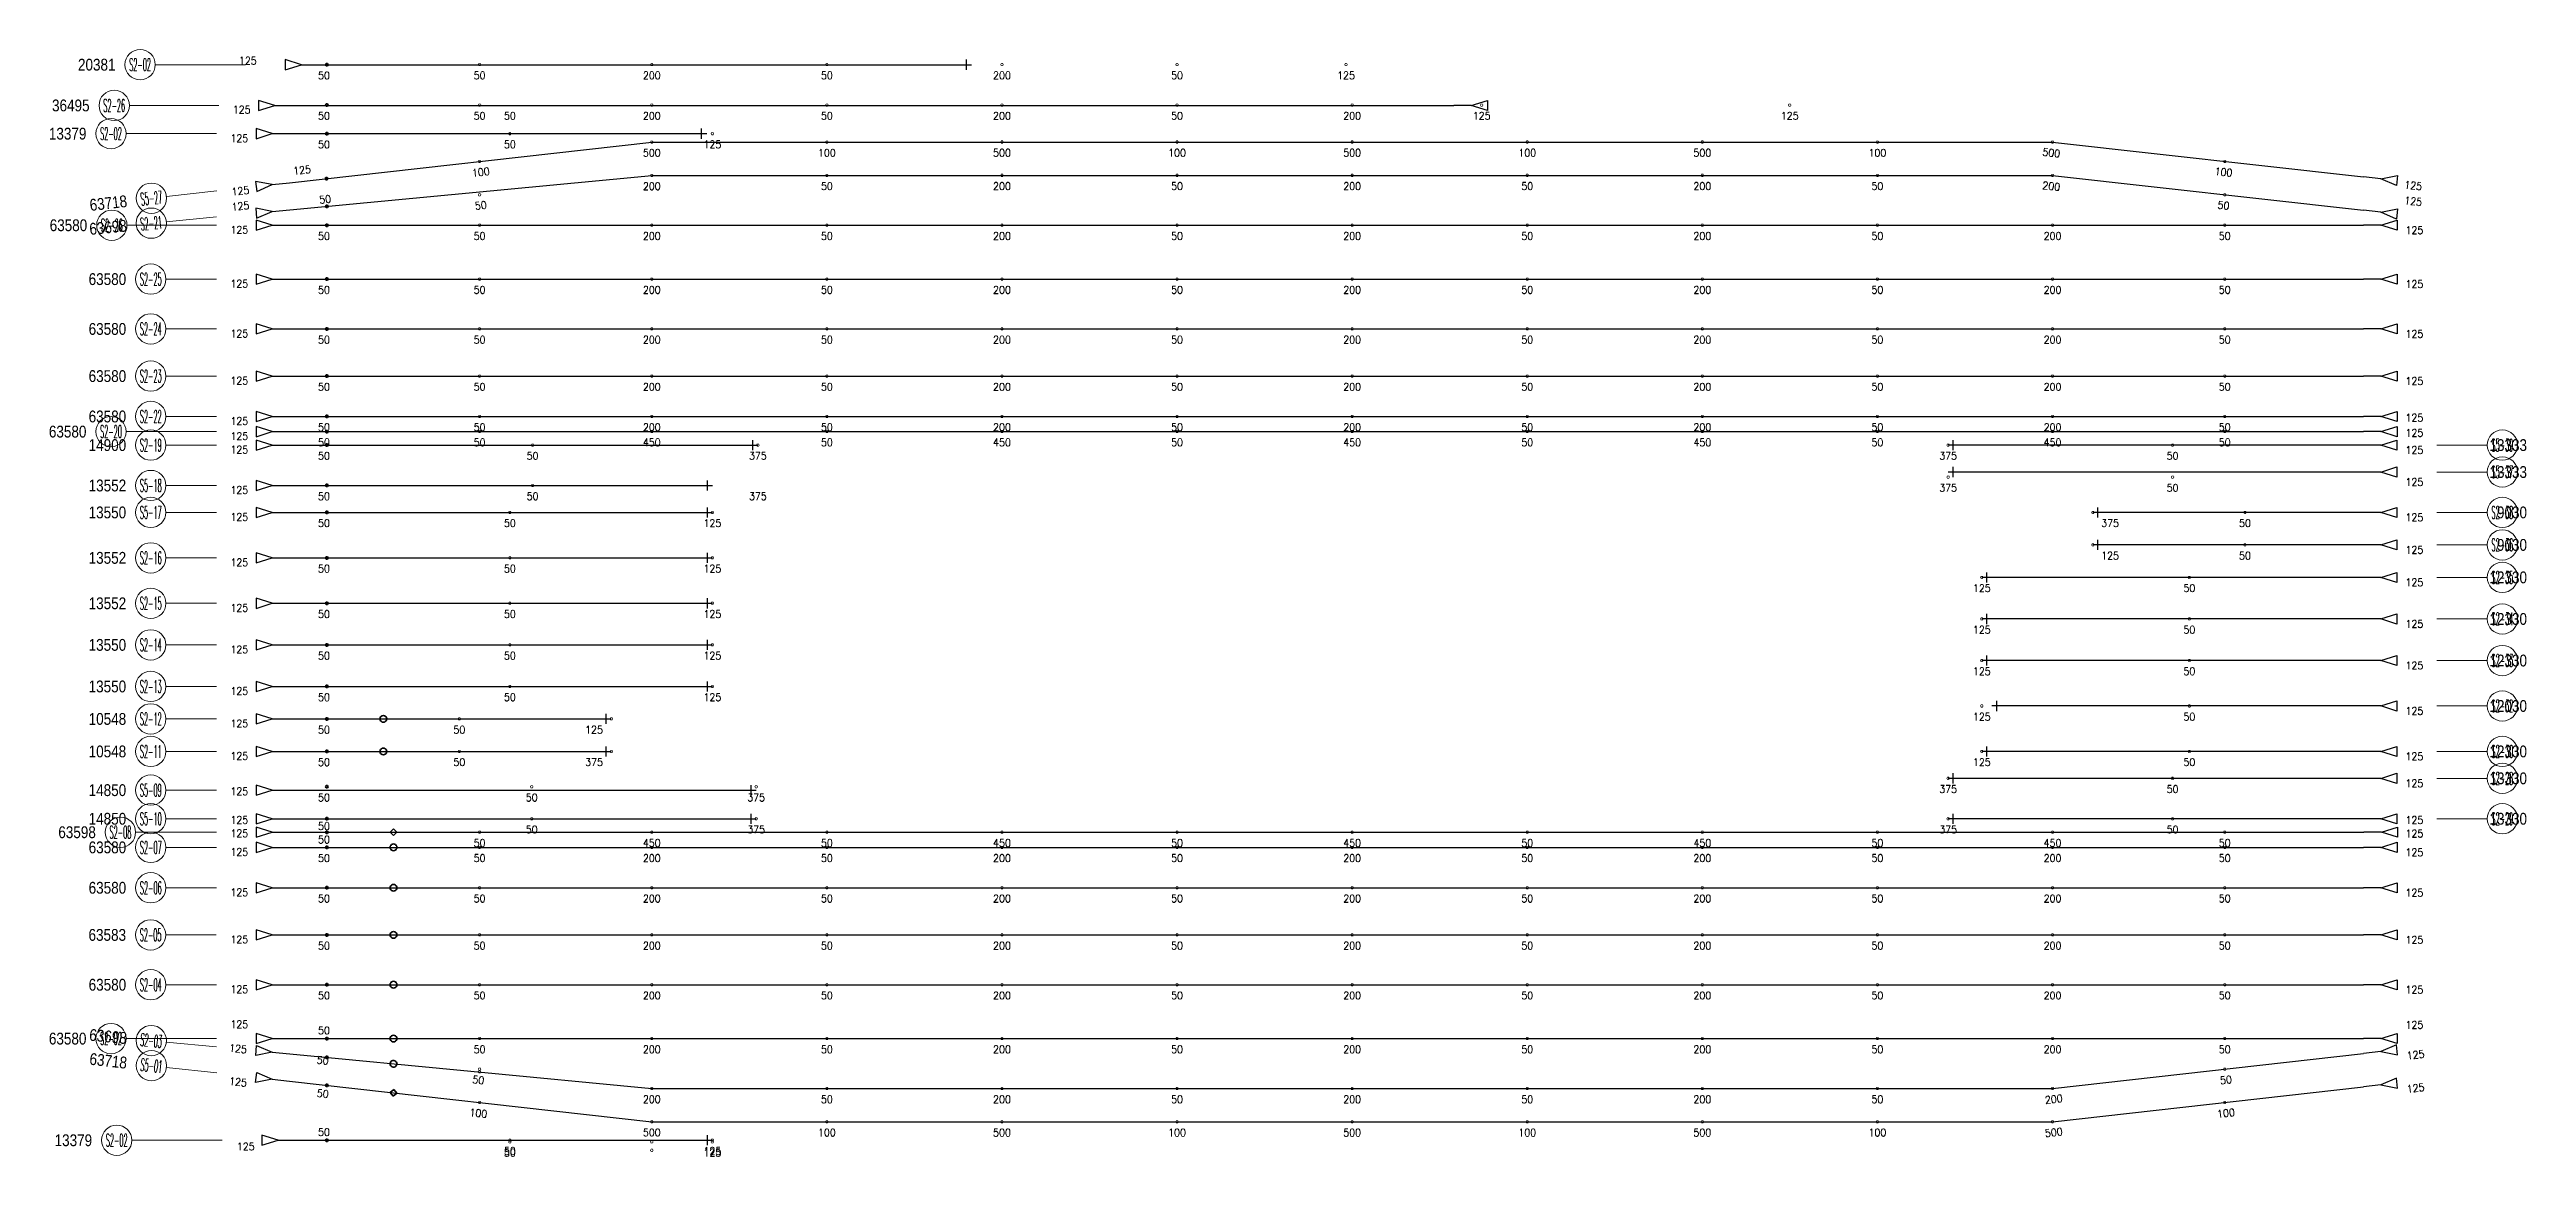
# Model space of a CAD drawing. Header units: millimetres. Extents: x 131700 to 589785, y -24154 to 46087.
# Drawn here: x 374764 to 448325, y 8118 to 40999 of the extents above; entities that cross this region are included whole.
import ezdxf
from ezdxf.enums import TextEntityAlignment as Align

# ---------------------------------------------------------------- set-up
doc = ezdxf.new("R2010")
doc.units = ezdxf.units.MM
doc.layers.get('0').update_dxf_attribs({"lineweight": 20})
doc.layers.add('ARES_TAG', color=3, linetype='Continuous')
doc.layers.add('NDC_S_TENDON', color=10, linetype='Continuous')
doc.layers.add('Current_plane_Column', color=7, linetype='Continuous', true_color=0x4b00ff)
doc.layers.add('NDC_LCAP', color=87, linetype='Continuous', plot=False)
for name, color, linetype, lineweight in [('NDC_S-TENDON', 6, 'Continuous', 35), ('NDC_S_ANNO', 7, 'Continuous', 20), ('NDC_S_DIM', 1, 'Continuous', 15), ('NDC_S_SYMBOL', 1, 'Continuous', 15)]:
    doc.layers.add(name, color=color, linetype=linetype, lineweight=lineweight)
doc.styles.add('ARES_BIGTEXT', font='VHARIALN.TTF')
doc.styles.add('ARES_ROMANS_0.36', font='romans.shx', dxfattribs={"width": 0.36, "bigfont": 'vns.shx'})
doc.styles.add('MtXpl_standard_shx', font='standard.shx')
doc.styles.get("Standard").update_dxf_attribs({"font": 'arial.ttf'})

# ---------------------------------------------------------------- blocks, each defined once
blk = doc.blocks.new('*U583')
at = {"layer": 'NDC_S_SYMBOL', "color": 3}
blk.add_line((-8588, 0), (-7088, 0), dxfattribs=at)
blk.add_circle((-9038, 0), 450, dxfattribs=at)
at = {"layer": 'NDC_S_TENDON'}
for p, q in [((-4909, 0), (-500, 0)), ((-500, 0), (5123, 0)), ((5123, 0), (56672, 0))]:
    blk.add_line(p, q, dxfattribs=at)
for points in [[(-5429, 0), (-5909, 150), (-5909, -150), (-5429, 0), (-4909, 0)], [(57192, 0), (57672, 150), (57672, -150), (57192, 0), (56672, 0)]]:
    blk.add_lwpolyline(points, dxfattribs=at)
at = {"layer": 'ARES_TAG', "style": 'ARES_ROMANS_0.36', "width": 0.36}
blk.add_attdef('S3', text='', height=375, dxfattribs=at).set_placement((-9038, 0), align=Align.MIDDLE_CENTER)
at = {"layer": 'NDC_LCAP', "style": 'ARES_BIGTEXT'}
blk.add_attdef('L', text='', height=350, dxfattribs=at).set_placement((-9769, 0), align=Align.MIDDLE_RIGHT)
blk = doc.blocks.new('*U586')
at = {"layer": 'NDC_S_SYMBOL', "color": 3}
blk.add_line((-9769, 0), (-7088, 0), dxfattribs=at)
blk.add_circle((-10219, 0), 450, dxfattribs=at)
at = {"layer": 'NDC_S_TENDON'}
for p, q in [((-4909, 0), (-500, 0)), ((-500, 0), (5123, 0)), ((5123, 0), (56672, 0))]:
    blk.add_line(p, q, dxfattribs=at)
for points in [[(-5429, 0), (-5909, 150), (-5909, -150), (-5429, 0), (-4909, 0)], [(57192, 0), (57672, 150), (57672, -150), (57192, 0), (56672, 0)]]:
    blk.add_lwpolyline(points, dxfattribs=at)
at = {"layer": 'ARES_TAG', "style": 'ARES_ROMANS_0.36', "width": 0.36}
blk.add_attdef('S3', text='', height=375, dxfattribs=at).set_placement((-10219, 0), align=Align.MIDDLE_CENTER)
at = {"layer": 'NDC_LCAP', "style": 'ARES_BIGTEXT'}
blk.add_attdef('L', text='', height=350, dxfattribs=at).set_placement((-10950, 0), align=Align.MIDDLE_RIGHT)
blk = doc.blocks.new('*U587')
at = {"layer": 'NDC_S_SYMBOL', "color": 3}
blk.add_line((-8588, 0), (-7088, 0), dxfattribs=at)
blk.add_circle((-9038, 0), 450, dxfattribs=at)
at = {"layer": 'NDC_S_TENDON'}
for p, q in [((-4909, 0), (-500, 0)), ((-500, 0), (5123, 0)), ((5123, 0), (7992, 0)), ((7992, 0), (8992, 0)), ((8842, -150), (8842, 150))]:
    blk.add_line(p, q, dxfattribs=at)
blk.add_lwpolyline([(-5429, 0), (-5909, 150), (-5909, -150), (-5429, 0), (-4909, 0)], dxfattribs=at)
at = {"layer": 'ARES_TAG', "style": 'ARES_ROMANS_0.36', "width": 0.36}
blk.add_attdef('S3', text='', height=375, dxfattribs=at).set_placement((-9038, 0), align=Align.MIDDLE_CENTER)
at = {"layer": 'NDC_LCAP', "style": 'ARES_BIGTEXT'}
blk.add_attdef('L', text='', height=350, dxfattribs=at).set_placement((-9769, 0), align=Align.MIDDLE_RIGHT)
blk = doc.blocks.new('*U598')
at = {"layer": 'NDC_S_SYMBOL', "color": 3}
blk.add_line((-9506, 0), (-7106, 0), dxfattribs=at)
blk.add_circle((-9956, 0), 450, dxfattribs=at)
at = {"layer": 'NDC_S_TENDON'}
for p, q in [((-4926, 0), (-500, 0)), ((-500, 0), (5123, 0)), ((5123, 0), (56672, 0))]:
    blk.add_line(p, q, dxfattribs=at)
for points in [[(-5446, 0), (-5926, 150), (-5926, -150), (-5446, 0), (-4926, 0)], [(57192, 0), (57672, 150), (57672, -150), (57192, 0), (56672, 0)]]:
    blk.add_lwpolyline(points, dxfattribs=at)
at = {"layer": 'ARES_TAG', "style": 'ARES_ROMANS_0.36', "width": 0.36}
blk.add_attdef('S3', text='', height=375, dxfattribs=at).set_placement((-9956, 0), align=Align.MIDDLE_CENTER)
at = {"layer": 'NDC_LCAP', "style": 'ARES_BIGTEXT'}
blk.add_attdef('L', text='', height=350, dxfattribs=at).set_placement((-10687, 0), align=Align.MIDDLE_RIGHT)
blk = doc.blocks.new('*U601')
at = {"layer": 'NDC_S_SYMBOL', "color": 3}
blk.add_line((-8592, 0), (-7092, 0), dxfattribs=at)
blk.add_circle((-9042, 0), 450, dxfattribs=at)
at = {"layer": 'NDC_S_TENDON'}
for p, q in [((-4912, 0), (-500, 0)), ((-500, 0), (5123, 0)), ((5123, 0), (56672, 0))]:
    blk.add_line(p, q, dxfattribs=at)
for points in [[(-5432, 0), (-5912, 150), (-5912, -150), (-5432, 0), (-4912, 0)], [(57192, 0), (57672, 150), (57672, -150), (57192, 0), (56672, 0)]]:
    blk.add_lwpolyline(points, dxfattribs=at)
at = {"layer": 'ARES_TAG', "style": 'ARES_ROMANS_0.36', "width": 0.36}
blk.add_attdef('S3', text='', height=375, dxfattribs=at).set_placement((-9042, 0), align=Align.MIDDLE_CENTER)
at = {"layer": 'NDC_LCAP', "style": 'ARES_BIGTEXT'}
blk.add_attdef('L', text='', height=350, dxfattribs=at).set_placement((-9773, 0), align=Align.MIDDLE_RIGHT)
blk = doc.blocks.new('*U588')
at = {"layer": 'NDC_S_SYMBOL', "color": 3}
blk.add_line((-8588, 0), (-7088, 0), dxfattribs=at)
blk.add_circle((-9038, 0), 450, dxfattribs=at)
at = {"layer": 'NDC_S_TENDON'}
for p, q in [((-4909, 0), (-500, 0)), ((-500, 0), (5123, 0)), ((5123, 0), (6644, 0)), ((6644, 0), (7644, 0)), ((7494, -150), (7494, 150))]:
    blk.add_line(p, q, dxfattribs=at)
blk.add_lwpolyline([(-5429, 0), (-5909, 150), (-5909, -150), (-5429, 0), (-4909, 0)], dxfattribs=at)
at = {"layer": 'ARES_TAG', "style": 'ARES_ROMANS_0.36', "width": 0.36}
blk.add_attdef('S3', text='', height=375, dxfattribs=at).set_placement((-9038, 0), align=Align.MIDDLE_CENTER)
at = {"layer": 'NDC_LCAP', "style": 'ARES_BIGTEXT'}
blk.add_attdef('L', text='', height=350, dxfattribs=at).set_placement((-9769, 0), align=Align.MIDDLE_RIGHT)
blk = doc.blocks.new('*U589')
at = {"layer": 'NDC_S_SYMBOL', "color": 3}
blk.add_line((-8588, 0), (-7088, 0), dxfattribs=at)
blk.add_circle((-9038, 0), 450, dxfattribs=at)
at = {"layer": 'NDC_S_TENDON'}
for p, q in [((-4908, 0), (-500, 0)), ((-500, 0), (5123, 0)), ((5123, 0), (6642, 0)), ((6642, 0), (7642, 0)), ((7492, -150), (7492, 150))]:
    blk.add_line(p, q, dxfattribs=at)
blk.add_lwpolyline([(-5428, 0), (-5908, 150), (-5908, -150), (-5428, 0), (-4908, 0)], dxfattribs=at)
at = {"layer": 'ARES_TAG', "style": 'ARES_ROMANS_0.36', "width": 0.36}
blk.add_attdef('S3', text='', height=375, dxfattribs=at).set_placement((-9038, 0), align=Align.MIDDLE_CENTER)
at = {"layer": 'NDC_LCAP', "style": 'ARES_BIGTEXT'}
blk.add_attdef('L', text='', height=350, dxfattribs=at).set_placement((-9769, 0), align=Align.MIDDLE_RIGHT)
blk = doc.blocks.new('*U590')
at = {"layer": 'NDC_S_SYMBOL', "color": 3}
blk.add_line((-8590, 0), (-7090, 0), dxfattribs=at)
blk.add_circle((-9040, 0), 450, dxfattribs=at)
at = {"layer": 'NDC_S_TENDON'}
for p, q in [((-4911, 0), (-500, 0)), ((-500, 0), (5123, 0)), ((5123, 0), (6642, 0)), ((6642, 0), (7642, 0)), ((7492, -150), (7492, 150))]:
    blk.add_line(p, q, dxfattribs=at)
blk.add_lwpolyline([(-5431, 0), (-5911, 150), (-5911, -150), (-5431, 0), (-4911, 0)], dxfattribs=at)
at = {"layer": 'ARES_TAG', "style": 'ARES_ROMANS_0.36', "width": 0.36}
blk.add_attdef('S3', text='', height=375, dxfattribs=at).set_placement((-9040, 0), align=Align.MIDDLE_CENTER)
at = {"layer": 'NDC_LCAP', "style": 'ARES_BIGTEXT'}
blk.add_attdef('L', text='', height=350, dxfattribs=at).set_placement((-9771, 0), align=Align.MIDDLE_RIGHT)
blk = doc.blocks.new('*U594')
at = {"layer": 'NDC_S_SYMBOL', "color": 3}
blk.add_line((-8588, 0), (-7088, 0), dxfattribs=at)
blk.add_circle((-9038, 0), 450, dxfattribs=at)
at = {"layer": 'NDC_S_TENDON'}
for p, q in [((-4909, 0), (-500, 0)), ((-500, 0), (2837, 0)), ((2837, 0), (3639, 0)), ((3639, 0), (4639, 0)), ((4489, -150), (4489, 150))]:
    blk.add_line(p, q, dxfattribs=at)
blk.add_lwpolyline([(-5429, 0), (-5909, 150), (-5909, -150), (-5429, 0), (-4909, 0)], dxfattribs=at)
at = {"layer": 'ARES_TAG', "style": 'ARES_ROMANS_0.36', "width": 0.36}
blk.add_attdef('S3', text='', height=375, dxfattribs=at).set_placement((-9038, 0), align=Align.MIDDLE_CENTER)
at = {"layer": 'NDC_LCAP', "style": 'ARES_BIGTEXT'}
blk.add_attdef('L', text='', height=350, dxfattribs=at).set_placement((-9769, 0), align=Align.MIDDLE_RIGHT)
blk = doc.blocks.new('*U579')
at = {"layer": 'NDC_S_SYMBOL', "color": 3}
blk.add_line((-30863, -1619), (-29372, -1451), dxfattribs=at)
blk.add_circle((-31310, -1669), 450, dxfattribs=at)
at = {"layer": 'NDC_S_TENDON'}
for p, q in [((-27206, -1208), (-16450, 0)), ((-16450, 0), (25150, 0)), ((25150, 0), (34386, -1037))]:
    blk.add_line(p, q, dxfattribs=at)
for points in [[(-27723, -1266), (-28216, -1171), (-28183, -1469), (-27723, -1266), (-27206, -1208)], [(34903, -1095), (35397, -999), (35363, -1297), (34903, -1095), (34386, -1037)]]:
    blk.add_lwpolyline(points, dxfattribs=at)
at = {"layer": 'ARES_TAG', "style": 'ARES_ROMANS_0.36', "width": 0.36}
blk.add_attdef('S3', text='', height=375, rotation=6.40835, dxfattribs=at).set_placement((-31310, -1669), align=Align.MIDDLE_CENTER)
at = {"layer": 'NDC_LCAP', "style": 'ARES_BIGTEXT'}
blk.add_attdef('L', text='', height=350, rotation=6.40835, dxfattribs=at).set_placement((-32036, -1751), align=Align.MIDDLE_RIGHT)
blk = doc.blocks.new('*U580')
at = {"layer": 'NDC_S_SYMBOL', "color": 3}
blk.add_line((-30868, -1377), (-29374, -1235), dxfattribs=at)
blk.add_circle((-31316, -1420), 450, dxfattribs=at)
at = {"layer": 'NDC_S_TENDON'}
for p, q in [((-27204, -1027), (-16450, 0)), ((-16450, 0), (25150, 0)), ((25150, 0), (34386, -1037))]:
    blk.add_line(p, q, dxfattribs=at)
for points in [[(-27722, -1077), (-28214, -973), (-28186, -1272), (-27722, -1077), (-27204, -1027)], [(34903, -1095), (35397, -999), (35363, -1297), (34903, -1095), (34386, -1037)]]:
    blk.add_lwpolyline(points, dxfattribs=at)
at = {"layer": 'ARES_TAG', "style": 'ARES_ROMANS_0.36', "width": 0.36}
blk.add_attdef('S3', text='', height=375, rotation=5.4568, dxfattribs=at).set_placement((-31316, -1420), align=Align.MIDDLE_CENTER)
at = {"layer": 'NDC_LCAP', "style": 'ARES_BIGTEXT'}
blk.add_attdef('L', text='', height=350, rotation=5.4568, dxfattribs=at).set_placement((-32043, -1490), align=Align.MIDDLE_RIGHT)
blk = doc.blocks.new('*U554')
at = {"layer": 'NDC_S_SYMBOL', "color": 3}
blk.add_line((-7068, 0), (-5568, 0), dxfattribs=at)
blk.add_circle((-7518, 0), 450, dxfattribs=at)
at = {"layer": 'NDC_S_TENDON'}
for p, q in [((-3388, 0), (-500, 0)), ((-500, 0), (5123, 0)), ((5123, 0), (7945, 0)), ((7945, 0), (8945, 0)), ((8795, -150), (8795, 150))]:
    blk.add_line(p, q, dxfattribs=at)
blk.add_lwpolyline([(-3908, 0), (-4388, 150), (-4388, -150), (-3908, 0), (-3388, 0)], dxfattribs=at)
at = {"layer": 'ARES_TAG', "style": 'ARES_ROMANS_0.36', "width": 0.36}
blk.add_attdef('S3', text='', height=375, dxfattribs=at).set_placement((-7518, 0), align=Align.MIDDLE_CENTER)
at = {"layer": 'NDC_LCAP', "style": 'ARES_BIGTEXT'}
blk.add_attdef('L', text='', height=350, dxfattribs=at).set_placement((-8249, 0), align=Align.MIDDLE_RIGHT)
blk = doc.blocks.new('*U551')
at = {"layer": 'NDC_S_SYMBOL', "color": 3}
blk.add_line((-7068, 0), (-5568, 0), dxfattribs=at)
blk.add_circle((-7518, 0), 450, dxfattribs=at)
at = {"layer": 'NDC_S_TENDON'}
for p, q in [((-3388, 0), (-500, 0)), ((-500, 0), (3137, 0)), ((3137, 0), (3642, 0)), ((3642, 0), (4642, 0)), ((4492, -150), (4492, 150))]:
    blk.add_line(p, q, dxfattribs=at)
blk.add_lwpolyline([(-3908, 0), (-4388, 150), (-4388, -150), (-3908, 0), (-3388, 0)], dxfattribs=at)
at = {"layer": 'ARES_TAG', "style": 'ARES_ROMANS_0.36', "width": 0.36}
blk.add_attdef('S3', text='', height=375, dxfattribs=at).set_placement((-7518, 0), align=Align.MIDDLE_CENTER)
at = {"layer": 'NDC_LCAP', "style": 'ARES_BIGTEXT'}
blk.add_attdef('L', text='', height=350, dxfattribs=at).set_placement((-8249, 0), align=Align.MIDDLE_RIGHT)
blk = doc.blocks.new('*U605')
at = {"layer": 'NDC_S_SYMBOL', "color": 3}
blk.add_line((-30863, -1619), (-29372, -1451), dxfattribs=at)
blk.add_circle((-31310, -1669), 450, dxfattribs=at)
at = {"layer": 'NDC_S_TENDON'}
for p, q in [((-27206, -1208), (-16450, 0)), ((-16450, 0), (25150, 0)), ((25150, 0), (34386, -1037))]:
    blk.add_line(p, q, dxfattribs=at)
for points in [[(-27723, -1266), (-28217, -1171), (-28183, -1469), (-27723, -1266), (-27206, -1208)], [(34903, -1095), (35397, -999), (35363, -1297), (34903, -1095), (34386, -1037)]]:
    blk.add_lwpolyline(points, dxfattribs=at)
at = {"layer": 'ARES_TAG', "style": 'ARES_ROMANS_0.36', "width": 0.36}
blk.add_attdef('S3', text='', height=375, rotation=6.40835, dxfattribs=at).set_placement((-31310, -1669), align=Align.MIDDLE_CENTER)
at = {"layer": 'NDC_LCAP', "style": 'ARES_BIGTEXT'}
blk.add_attdef('L', text='', height=350, rotation=6.40835, dxfattribs=at).set_placement((-32037, -1751), align=Align.MIDDLE_RIGHT)
blk = doc.blocks.new('*U604')
at = {"layer": 'NDC_S_SYMBOL', "color": 3}
blk.add_line((-30868, -1380), (-29374, -1237), dxfattribs=at)
blk.add_circle((-31315, -1423), 450, dxfattribs=at)
at = {"layer": 'NDC_S_TENDON'}
for p, q in [((-27204, -1030), (-16450, 0)), ((-16450, 0), (25150, 0)), ((25150, 0), (34386, -1037))]:
    blk.add_line(p, q, dxfattribs=at)
for points in [[(-27722, -1079), (-28214, -976), (-28186, -1274), (-27722, -1079), (-27204, -1030)], [(34903, -1095), (35397, -999), (35363, -1297), (34903, -1095), (34386, -1037)]]:
    blk.add_lwpolyline(points, dxfattribs=at)
at = {"layer": 'ARES_TAG', "style": 'ARES_ROMANS_0.36', "width": 0.36}
blk.add_attdef('S3', text='', height=375, rotation=5.46838, dxfattribs=at).set_placement((-31315, -1423), align=Align.MIDDLE_CENTER)
at = {"layer": 'NDC_LCAP', "style": 'ARES_BIGTEXT'}
blk.add_attdef('L', text='', height=350, rotation=5.46838, dxfattribs=at).set_placement((-32043, -1493), align=Align.MIDDLE_RIGHT)
blk = doc.blocks.new('*U597')
at = {"layer": 'NDC_S_SYMBOL', "color": 3}
blk.add_line((-8588, 0), (-7088, 0), dxfattribs=at)
blk.add_circle((-9038, 0), 450, dxfattribs=at)
at = {"layer": 'NDC_S_TENDON'}
for p, q in [((-4909, 0), (-500, 0)), ((-500, 0), (5123, 0)), ((5123, 0), (7942, 0)), ((7942, 0), (8942, 0)), ((8792, -150), (8792, 150))]:
    blk.add_line(p, q, dxfattribs=at)
blk.add_lwpolyline([(-5429, 0), (-5909, 150), (-5909, -150), (-5429, 0), (-4909, 0)], dxfattribs=at)
at = {"layer": 'ARES_TAG', "style": 'ARES_ROMANS_0.36', "width": 0.36}
blk.add_attdef('S3', text='', height=375, dxfattribs=at).set_placement((-9038, 0), align=Align.MIDDLE_CENTER)
at = {"layer": 'NDC_LCAP', "style": 'ARES_BIGTEXT'}
blk.add_attdef('L', text='', height=350, dxfattribs=at).set_placement((-9769, 0), align=Align.MIDDLE_RIGHT)
blk = doc.blocks.new('*U596')
at = {"layer": 'NDC_S_SYMBOL', "color": 3}
blk.add_line((-8588, 0), (-7088, 0), dxfattribs=at)
blk.add_circle((-9038, 0), 450, dxfattribs=at)
at = {"layer": 'NDC_S_TENDON'}
for p, q in [((-4909, 0), (-500, 0)), ((-500, 0), (5123, 0)), ((5123, 0), (7942, 0)), ((7942, 0), (8942, 0)), ((8792, -150), (8792, 150))]:
    blk.add_line(p, q, dxfattribs=at)
blk.add_lwpolyline([(-5429, 0), (-5909, 150), (-5909, -150), (-5429, 0), (-4909, 0)], dxfattribs=at)
at = {"layer": 'ARES_TAG', "style": 'ARES_ROMANS_0.36', "width": 0.36}
blk.add_attdef('S3', text='', height=375, dxfattribs=at).set_placement((-9038, 0), align=Align.MIDDLE_CENTER)
at = {"layer": 'NDC_LCAP', "style": 'ARES_BIGTEXT'}
blk.add_attdef('L', text='', height=350, dxfattribs=at).set_placement((-9769, 0), align=Align.MIDDLE_RIGHT)
blk = doc.blocks.new('*U549')
at = {"layer": 'NDC_S_SYMBOL', "color": 3}
blk.add_line((-7068, 0), (-5568, 0), dxfattribs=at)
blk.add_circle((-7518, 0), 450, dxfattribs=at)
at = {"layer": 'NDC_S_TENDON'}
for p, q in [((-3388, 0), (-500, 0)), ((-500, 0), (5123, 0)), ((5123, 0), (6642, 0)), ((6642, 0), (7642, 0)), ((7492, -150), (7492, 150))]:
    blk.add_line(p, q, dxfattribs=at)
blk.add_lwpolyline([(-3908, 0), (-4388, 150), (-4388, -150), (-3908, 0), (-3388, 0)], dxfattribs=at)
at = {"layer": 'ARES_TAG', "style": 'ARES_ROMANS_0.36', "width": 0.36}
blk.add_attdef('S3', text='', height=375, dxfattribs=at).set_placement((-7518, 0), align=Align.MIDDLE_CENTER)
at = {"layer": 'NDC_LCAP', "style": 'ARES_BIGTEXT'}
blk.add_attdef('L', text='', height=350, dxfattribs=at).set_placement((-8249, 0), align=Align.MIDDLE_RIGHT)
blk = doc.blocks.new('*U550')
at = {"layer": 'NDC_S_SYMBOL', "color": 3}
blk.add_line((-7068, 0), (-5568, 0), dxfattribs=at)
blk.add_circle((-7518, 0), 450, dxfattribs=at)
at = {"layer": 'NDC_S_TENDON'}
for p, q in [((-3388, 0), (-500, 0)), ((-500, 0), (5123, 0)), ((5123, 0), (7942, 0)), ((7942, 0), (8942, 0)), ((8792, -150), (8792, 150))]:
    blk.add_line(p, q, dxfattribs=at)
blk.add_lwpolyline([(-3908, 0), (-4388, 150), (-4388, -150), (-3908, 0), (-3388, 0)], dxfattribs=at)
at = {"layer": 'ARES_TAG', "style": 'ARES_ROMANS_0.36', "width": 0.36}
blk.add_attdef('S3', text='', height=375, dxfattribs=at).set_placement((-7518, 0), align=Align.MIDDLE_CENTER)
at = {"layer": 'NDC_LCAP', "style": 'ARES_BIGTEXT'}
blk.add_attdef('L', text='', height=350, dxfattribs=at).set_placement((-8249, 0), align=Align.MIDDLE_RIGHT)
blk = doc.blocks.new('*U547')
at = {"layer": 'NDC_S_SYMBOL', "color": 3}
blk.add_line((-7068, 0), (-5568, 0), dxfattribs=at)
blk.add_circle((-7518, 0), 450, dxfattribs=at)
at = {"layer": 'NDC_S_TENDON'}
for p, q in [((-3388, 0), (-500, 0)), ((-500, 0), (5123, 0)), ((5123, 0), (6942, 0)), ((6942, 0), (7942, 0)), ((7792, -150), (7792, 150))]:
    blk.add_line(p, q, dxfattribs=at)
blk.add_lwpolyline([(-3908, 0), (-4388, 150), (-4388, -150), (-3908, 0), (-3388, 0)], dxfattribs=at)
at = {"layer": 'ARES_TAG', "style": 'ARES_ROMANS_0.36', "width": 0.36}
blk.add_attdef('S3', text='', height=375, dxfattribs=at).set_placement((-7518, 0), align=Align.MIDDLE_CENTER)
at = {"layer": 'NDC_LCAP', "style": 'ARES_BIGTEXT'}
blk.add_attdef('L', text='', height=350, dxfattribs=at).set_placement((-8249, 0), align=Align.MIDDLE_RIGHT)
blk = doc.blocks.new('*U552')
at = {"layer": 'NDC_S_SYMBOL', "color": 3}
blk.add_line((-7068, 0), (-5568, 0), dxfattribs=at)
blk.add_circle((-7518, 0), 450, dxfattribs=at)
at = {"layer": 'NDC_S_TENDON'}
for p, q in [((-3388, 0), (-500, 0)), ((-500, 0), (5123, 0)), ((5123, 0), (6942, 0)), ((6942, 0), (7942, 0)), ((7792, -150), (7792, 150))]:
    blk.add_line(p, q, dxfattribs=at)
blk.add_lwpolyline([(-3908, 0), (-4388, 150), (-4388, -150), (-3908, 0), (-3388, 0)], dxfattribs=at)
at = {"layer": 'ARES_TAG', "style": 'ARES_ROMANS_0.36', "width": 0.36}
blk.add_attdef('S3', text='', height=375, dxfattribs=at).set_placement((-7518, 0), align=Align.MIDDLE_CENTER)
at = {"layer": 'NDC_LCAP', "style": 'ARES_BIGTEXT'}
blk.add_attdef('L', text='', height=350, dxfattribs=at).set_placement((-8249, 0), align=Align.MIDDLE_RIGHT)
blk = doc.blocks.new('*U557')
at = {"layer": 'NDC_S_SYMBOL', "color": 3}
blk.add_line((-7068, 0), (-5568, 0), dxfattribs=at)
blk.add_circle((-7518, 0), 450, dxfattribs=at)
at = {"layer": 'NDC_S_TENDON'}
for p, q in [((-3388, 0), (-500, 0)), ((-500, 0), (5123, 0)), ((5123, 0), (6942, 0)), ((6942, 0), (7942, 0)), ((7792, -150), (7792, 150))]:
    blk.add_line(p, q, dxfattribs=at)
blk.add_lwpolyline([(-3908, 0), (-4388, 150), (-4388, -150), (-3908, 0), (-3388, 0)], dxfattribs=at)
at = {"layer": 'ARES_TAG', "style": 'ARES_ROMANS_0.36', "width": 0.36}
blk.add_attdef('S3', text='', height=375, dxfattribs=at).set_placement((-7518, 0), align=Align.MIDDLE_CENTER)
at = {"layer": 'NDC_LCAP', "style": 'ARES_BIGTEXT'}
blk.add_attdef('L', text='', height=350, dxfattribs=at).set_placement((-8249, 0), align=Align.MIDDLE_RIGHT)
blk = doc.blocks.new('*U558')
at = {"layer": 'NDC_S_SYMBOL', "color": 3}
blk.add_line((-7068, 0), (-5568, 0), dxfattribs=at)
blk.add_circle((-7518, 0), 450, dxfattribs=at)
at = {"layer": 'NDC_S_TENDON'}
for p, q in [((-3388, 0), (-500, 0)), ((-500, 0), (5123, 0)), ((5123, 0), (6942, 0)), ((6942, 0), (7942, 0)), ((7792, -150), (7792, 150))]:
    blk.add_line(p, q, dxfattribs=at)
blk.add_lwpolyline([(-3908, 0), (-4388, 150), (-4388, -150), (-3908, 0), (-3388, 0)], dxfattribs=at)
at = {"layer": 'ARES_TAG', "style": 'ARES_ROMANS_0.36', "width": 0.36}
blk.add_attdef('S3', text='', height=375, dxfattribs=at).set_placement((-7518, 0), align=Align.MIDDLE_CENTER)
at = {"layer": 'NDC_LCAP', "style": 'ARES_BIGTEXT'}
blk.add_attdef('L', text='', height=350, dxfattribs=at).set_placement((-8249, 0), align=Align.MIDDLE_RIGHT)
blk = doc.blocks.new('*U548')
at = {"layer": 'NDC_S_SYMBOL', "color": 3}
blk.add_line((-7068, 0), (-5568, 0), dxfattribs=at)
blk.add_circle((-7518, 0), 450, dxfattribs=at)
at = {"layer": 'NDC_S_TENDON'}
for p, q in [((-3388, 0), (-500, 0)), ((-500, 0), (5123, 0)), ((5123, 0), (7945, 0)), ((7945, 0), (8945, 0)), ((8795, -150), (8795, 150))]:
    blk.add_line(p, q, dxfattribs=at)
blk.add_lwpolyline([(-3908, 0), (-4388, 150), (-4388, -150), (-3908, 0), (-3388, 0)], dxfattribs=at)
at = {"layer": 'ARES_TAG', "style": 'ARES_ROMANS_0.36', "width": 0.36}
blk.add_attdef('S3', text='', height=375, dxfattribs=at).set_placement((-7518, 0), align=Align.MIDDLE_CENTER)
at = {"layer": 'NDC_LCAP', "style": 'ARES_BIGTEXT'}
blk.add_attdef('L', text='', height=350, dxfattribs=at).set_placement((-8249, 0), align=Align.MIDDLE_RIGHT)
blk = doc.blocks.new('*U545')
at = {"layer": 'NDC_S_SYMBOL', "color": 3}
blk.add_line((-7068, 0), (-5568, 0), dxfattribs=at)
blk.add_circle((-7518, 0), 450, dxfattribs=at)
at = {"layer": 'NDC_S_TENDON'}
for p, q in [((-3388, 0), (-500, 0)), ((-500, 0), (5123, 0)), ((5123, 0), (7942, 0)), ((7942, 0), (8942, 0)), ((8792, -150), (8792, 150))]:
    blk.add_line(p, q, dxfattribs=at)
blk.add_lwpolyline([(-3908, 0), (-4388, 150), (-4388, -150), (-3908, 0), (-3388, 0)], dxfattribs=at)
at = {"layer": 'ARES_TAG', "style": 'ARES_ROMANS_0.36', "width": 0.36}
blk.add_attdef('S3', text='', height=375, dxfattribs=at).set_placement((-7518, 0), align=Align.MIDDLE_CENTER)
at = {"layer": 'NDC_LCAP', "style": 'ARES_BIGTEXT'}
blk.add_attdef('L', text='', height=350, dxfattribs=at).set_placement((-8249, 0), align=Align.MIDDLE_RIGHT)
blk = doc.blocks.new('*U546')
at = {"layer": 'NDC_S_SYMBOL', "color": 3}
blk.add_line((-7068, 0), (-5568, 0), dxfattribs=at)
blk.add_circle((-7518, 0), 450, dxfattribs=at)
at = {"layer": 'NDC_S_TENDON'}
for p, q in [((-3388, 0), (-500, 0)), ((-500, 0), (3137, 0)), ((3137, 0), (3642, 0)), ((3642, 0), (4642, 0)), ((4492, -150), (4492, 150))]:
    blk.add_line(p, q, dxfattribs=at)
blk.add_lwpolyline([(-3908, 0), (-4388, 150), (-4388, -150), (-3908, 0), (-3388, 0)], dxfattribs=at)
at = {"layer": 'ARES_TAG', "style": 'ARES_ROMANS_0.36', "width": 0.36}
blk.add_attdef('S3', text='', height=375, dxfattribs=at).set_placement((-7518, 0), align=Align.MIDDLE_CENTER)
at = {"layer": 'NDC_LCAP', "style": 'ARES_BIGTEXT'}
blk.add_attdef('L', text='', height=350, dxfattribs=at).set_placement((-8249, 0), align=Align.MIDDLE_RIGHT)
blk = doc.blocks.new('*U606')
at = {"layer": 'NDC_S_SYMBOL', "color": 3}
blk.add_line((-9769, 0), (-7088, 0), dxfattribs=at)
blk.add_circle((-10219, 0), 450, dxfattribs=at)
at = {"layer": 'NDC_S_TENDON'}
for p, q in [((-4908, 0), (-500, 0)), ((-500, 0), (5123, 0)), ((5123, 0), (6471, 0)), ((6471, 0), (7471, 0)), ((7321, -150), (7321, 150))]:
    blk.add_line(p, q, dxfattribs=at)
blk.add_lwpolyline([(-5428, 0), (-5908, 150), (-5908, -150), (-5428, 0), (-4908, 0)], dxfattribs=at)
at = {"layer": 'ARES_TAG', "style": 'ARES_ROMANS_0.36', "width": 0.36}
blk.add_attdef('S3', text='', height=375, dxfattribs=at).set_placement((-10219, 0), align=Align.MIDDLE_CENTER)
at = {"layer": 'NDC_LCAP', "style": 'ARES_BIGTEXT'}
blk.add_attdef('L', text='', height=350, dxfattribs=at).set_placement((-10950, 0), align=Align.MIDDLE_RIGHT)
blk = doc.blocks.new('*U577')
at = {"layer": 'NDC_S_SYMBOL', "color": 3}
blk.add_line((-9143, 0), (-6462, 0), dxfattribs=at)
blk.add_circle((-9593, 0), 450, dxfattribs=at)
at = {"layer": 'NDC_S_TENDON'}
for p, q in [((-4282, 0), (-500, 0)), ((-500, 0), (5123, 0)), ((5123, 0), (14100, 0)), ((14100, 0), (15100, 0)), ((14950, -150), (14950, 150))]:
    blk.add_line(p, q, dxfattribs=at)
blk.add_lwpolyline([(-4802, 0), (-5282, 150), (-5282, -150), (-4802, 0), (-4282, 0)], dxfattribs=at)
at = {"layer": 'ARES_TAG', "style": 'ARES_ROMANS_0.36', "width": 0.36}
blk.add_attdef('S3', text='', height=375, dxfattribs=at).set_placement((-9593, 0), align=Align.MIDDLE_CENTER)
at = {"layer": 'NDC_LCAP', "style": 'ARES_BIGTEXT'}
blk.add_attdef('L', text='', height=350, dxfattribs=at).set_placement((-10324, 0), align=Align.MIDDLE_RIGHT)
blk = doc.blocks.new('*U576')
at = {"layer": 'NDC_S_SYMBOL', "color": 3}
blk.add_line((-9675, 0), (-7019, 0), dxfattribs=at)
blk.add_circle((-10125, 0), 450, dxfattribs=at)
at = {"layer": 'NDC_S_TENDON'}
for p, q in [((-4839, 0), (-500, 0)), ((-500, 0), (5123, 0)), ((5123, 0), (29656, 0))]:
    blk.add_line(p, q, dxfattribs=at)
for points in [[(-5359, 0), (-5839, 150), (-5839, -150), (-5359, 0), (-4839, 0)], [(30176, 0), (30656, 150), (30656, -150), (30176, 0), (29656, 0)]]:
    blk.add_lwpolyline(points, dxfattribs=at)
at = {"layer": 'ARES_TAG', "style": 'ARES_ROMANS_0.36', "width": 0.36}
blk.add_attdef('S3', text='', height=375, dxfattribs=at).set_placement((-10125, 0), align=Align.MIDDLE_CENTER)
at = {"layer": 'NDC_LCAP', "style": 'ARES_BIGTEXT'}
blk.add_attdef('L', text='', height=350, dxfattribs=at).set_placement((-10856, 0), align=Align.MIDDLE_RIGHT)
blk = doc.blocks.new('*U578')
at = {"layer": 'NDC_S_SYMBOL', "color": 3}
blk.add_line((-9769, 0), (-7088, 0), dxfattribs=at)
blk.add_circle((-10219, 0), 450, dxfattribs=at)
at = {"layer": 'NDC_S_TENDON'}
for p, q in [((-4909, 0), (-500, 0)), ((-500, 0), (5123, 0)), ((5123, 0), (6471, 0)), ((6471, 0), (7471, 0)), ((7321, -150), (7321, 150))]:
    blk.add_line(p, q, dxfattribs=at)
blk.add_lwpolyline([(-5429, 0), (-5909, 150), (-5909, -150), (-5429, 0), (-4909, 0)], dxfattribs=at)
at = {"layer": 'ARES_TAG', "style": 'ARES_ROMANS_0.36', "width": 0.36}
blk.add_attdef('S3', text='', height=375, dxfattribs=at).set_placement((-10219, 0), align=Align.MIDDLE_CENTER)
at = {"layer": 'NDC_LCAP', "style": 'ARES_BIGTEXT'}
blk.add_attdef('L', text='', height=350, dxfattribs=at).set_placement((-10950, 0), align=Align.MIDDLE_RIGHT)
blk = doc.blocks.new('*U581')
at = {"layer": 'NDC_S_SYMBOL', "color": 3}
blk.add_line((-9745, 0), (-7088, 0), dxfattribs=at)
blk.add_circle((-10195, 0), 450, dxfattribs=at)
at = {"layer": 'NDC_S_TENDON'}
for p, q in [((-4909, 0), (-500, 0)), ((-500, 0), (5123, 0)), ((5123, 0), (56672, 0))]:
    blk.add_line(p, q, dxfattribs=at)
for points in [[(-5429, 0), (-5909, 150), (-5909, -150), (-5429, 0), (-4909, 0)], [(57192, 0), (57672, 150), (57672, -150), (57192, 0), (56672, 0)]]:
    blk.add_lwpolyline(points, dxfattribs=at)
at = {"layer": 'ARES_TAG', "style": 'ARES_ROMANS_0.36', "width": 0.36}
blk.add_attdef('S3', text='', height=375, dxfattribs=at).set_placement((-10195, 0), align=Align.MIDDLE_CENTER)
at = {"layer": 'NDC_LCAP', "style": 'ARES_BIGTEXT'}
blk.add_attdef('L', text='', height=350, dxfattribs=at).set_placement((-10926, 0), align=Align.MIDDLE_RIGHT)
blk = doc.blocks.new('*U582')
at = {"layer": 'NDC_S_SYMBOL', "color": 3}
blk.add_line((-8588, 0), (-7088, 0), dxfattribs=at)
blk.add_circle((-9038, 0), 450, dxfattribs=at)
at = {"layer": 'NDC_S_TENDON'}
for p, q in [((-4909, 0), (-500, 0)), ((-500, 0), (5123, 0)), ((5123, 0), (56672, 0))]:
    blk.add_line(p, q, dxfattribs=at)
for points in [[(-5429, 0), (-5909, 150), (-5909, -150), (-5429, 0), (-4909, 0)], [(57192, 0), (57672, 150), (57672, -150), (57192, 0), (56672, 0)]]:
    blk.add_lwpolyline(points, dxfattribs=at)
at = {"layer": 'ARES_TAG', "style": 'ARES_ROMANS_0.36', "width": 0.36}
blk.add_attdef('S3', text='', height=375, dxfattribs=at).set_placement((-9038, 0), align=Align.MIDDLE_CENTER)
at = {"layer": 'NDC_LCAP', "style": 'ARES_BIGTEXT'}
blk.add_attdef('L', text='', height=350, dxfattribs=at).set_placement((-9769, 0), align=Align.MIDDLE_RIGHT)
blk = doc.blocks.new('TDX')
at = {"layer": 'NDC_S-TENDON', "linetype": 'Continuous'}
for p, q in [((380, 31084, -1091), (360, 31049, -1091)), ((380, 31084, -1091), (360, 31049, -1091)), ((360, 31049, -1091), (380, 31014, -1091)), ((360, 31049, -1091), (380, 31014, -1091)), ((420, 31084, -1091), (380, 31084, -1091)), ((420, 31084, -1091), (380, 31084, -1091)), ((380, 31014, -1091), (420, 31014, -1091)), ((380, 31014, -1091), (420, 31014, -1091)), ((440, 31049, -1091), (420, 31084, -1091)), ((440, 31049, -1091), (420, 31084, -1091)), ((420, 31014, -1091), (440, 31049, -1091)), ((420, 31014, -1091), (440, 31049, -1091)), ((380, 29884, -1000), (360, 29849, -1000)), ((380, 29884, -1000), (360, 29849, -1000)), ((360, 29849, -1000), (380, 29814, -1000)), ((360, 29849, -1000), (380, 29814, -1000)), ((420, 29884, -1000), (380, 29884, -1000)), ((420, 29884, -1000), (380, 29884, -1000)), ((380, 29814, -1000), (420, 29814, -1000)), ((380, 29814, -1000), (420, 29814, -1000)), ((440, 29849, -1000), (420, 29884, -1000)), ((440, 29849, -1000), (420, 29884, -1000)), ((420, 29814, -1000), (440, 29849, -1000)), ((420, 29814, -1000), (440, 29849, -1000)), ((380, 29034, -274), (360, 28999, -274)), ((380, 29034, -274), (360, 28999, -274)), ((360, 28999, -274), (380, 28964, -274)), ((360, 28999, -274), (380, 28964, -274)), ((420, 29034, -274), (380, 29034, -274)), ((420, 29034, -274), (380, 29034, -274)), ((380, 28964, -274), (420, 28964, -274)), ((380, 28964, -274), (420, 28964, -274)), ((440, 28999, -274), (420, 29034, -274)), ((440, 28999, -274), (420, 29034, -274)), ((420, 28964, -274), (440, 28999, -274)), ((420, 28964, -274), (440, 28999, -274)), ((373, 27702, 4422), (353, 27667, 4422)), ((373, 27702, 4422), (353, 27667, 4422)), ((353, 27667, 4422), (373, 27632, 4422)), ((353, 27667, 4422), (373, 27632, 4422)), ((413, 27702, 4422), (373, 27702, 4422)), ((413, 27702, 4422), (373, 27702, 4422)), ((373, 27632, 4422), (413, 27632, 4422)), ((373, 27632, 4422), (413, 27632, 4422)), ((433, 27667, 4422), (413, 27702, 4422)), ((433, 27667, 4422), (413, 27702, 4422)), ((413, 27632, 4422), (433, 27667, 4422)), ((413, 27632, 4422), (433, 27667, 4422)), ((380, 26874, 5436), (360, 26839, 5436)), ((380, 26874, 5436), (360, 26839, 5436)), ((360, 26839, 5436), (380, 26805, 5436)), ((360, 26839, 5436), (380, 26805, 5436)), ((420, 26874, 5436), (380, 26874, 5436)), ((420, 26874, 5436), (380, 26874, 5436)), ((380, 26805, 5436), (420, 26805, 5436)), ((380, 26805, 5436), (420, 26805, 5436)), ((440, 26839, 5436), (420, 26874, 5436)), ((440, 26839, 5436), (420, 26874, 5436)), ((420, 26805, 5436), (440, 26839, 5436)), ((420, 26805, 5436), (440, 26839, 5436)), ((380, 26313, 2489), (360, 26279, 2489)), ((380, 26313, 2489), (360, 26279, 2489)), ((360, 26279, 2489), (380, 26244, 2489)), ((360, 26279, 2489), (380, 26244, 2489)), ((420, 26313, 2489), (380, 26313, 2489)), ((420, 26313, 2489), (380, 26313, 2489)), ((380, 26244, 2489), (420, 26244, 2489)), ((380, 26244, 2489), (420, 26244, 2489)), ((440, 26279, 2489), (420, 26313, 2489)), ((440, 26279, 2489), (420, 26313, 2489)), ((420, 26244, 2489), (440, 26279, 2489)), ((420, 26244, 2489), (440, 26279, 2489)), ((380, 24713, 2489), (360, 24679, 2489)), ((380, 24713, 2489), (360, 24679, 2489)), ((360, 24679, 2489), (380, 24644, 2489)), ((360, 24679, 2489), (380, 24644, 2489)), ((420, 24713, 2489), (380, 24713, 2489)), ((420, 24713, 2489), (380, 24713, 2489)), ((380, 24644, 2489), (420, 24644, 2489)), ((380, 24644, 2489), (420, 24644, 2489)), ((440, 24679, 2489), (420, 24713, 2489)), ((440, 24679, 2489), (420, 24713, 2489)), ((420, 24644, 2489), (440, 24679, 2489)), ((420, 24644, 2489), (440, 24679, 2489)), ((380, 23233, 2489), (360, 23199, 2489)), ((380, 23233, 2489), (360, 23199, 2489)), ((360, 23199, 2489), (380, 23164, 2489)), ((360, 23199, 2489), (380, 23164, 2489)), ((420, 23233, 2489), (380, 23233, 2489)), ((420, 23233, 2489), (380, 23233, 2489)), ((380, 23164, 2489), (420, 23164, 2489)), ((380, 23164, 2489), (420, 23164, 2489)), ((440, 23199, 2489), (420, 23233, 2489)), ((440, 23199, 2489), (420, 23233, 2489)), ((420, 23164, 2489), (440, 23199, 2489)), ((420, 23164, 2489), (440, 23199, 2489)), ((380, 21833, 2489), (360, 21799, 2489)), ((380, 21833, 2489), (360, 21799, 2489)), ((360, 21799, 2489), (380, 21764, 2489)), ((360, 21799, 2489), (380, 21764, 2489)), ((420, 21833, 2489), (380, 21833, 2489)), ((420, 21833, 2489), (380, 21833, 2489)), ((380, 21764, 2489), (420, 21764, 2489)), ((380, 21764, 2489), (420, 21764, 2489)), ((440, 21799, 2489), (420, 21833, 2489)), ((440, 21799, 2489), (420, 21833, 2489)), ((420, 21764, 2489), (440, 21799, 2489)), ((420, 21764, 2489), (440, 21799, 2489)), ((380, 20633, 2489), (360, 20599, 2489)), ((380, 20633, 2489), (360, 20599, 2489)), ((360, 20599, 2489), (380, 20564, 2489)), ((360, 20599, 2489), (380, 20564, 2489)), ((420, 20633, 2489), (380, 20633, 2489)), ((420, 20633, 2489), (380, 20633, 2489)), ((440, 20599, 2489), (420, 20633, 2489)), ((440, 20599, 2489), (420, 20633, 2489)), ((420, 20564, 2489), (440, 20599, 2489)), ((420, 20564, 2489), (440, 20599, 2489)), ((380, 20183, 2489), (360, 20149, 2489)), ((380, 20183, 2489), (360, 20149, 2489)), ((360, 20149, 2489), (380, 20114, 2489)), ((360, 20149, 2489), (380, 20114, 2489)), ((380, 20564, 2489), (420, 20564, 2489)), ((380, 20564, 2489), (420, 20564, 2489)), ((420, 20183, 2489), (380, 20183, 2489)), ((420, 20183, 2489), (380, 20183, 2489)), ((380, 20114, 2489), (420, 20114, 2489)), ((380, 20114, 2489), (420, 20114, 2489)), ((440, 20149, 2489), (420, 20183, 2489)), ((440, 20149, 2489), (420, 20183, 2489)), ((420, 20114, 2489), (440, 20149, 2489)), ((420, 20114, 2489), (440, 20149, 2489)), ((380, 19783, 2489), (360, 19749, 2489)), ((380, 19783, 2489), (360, 19749, 2489)), ((360, 19749, 2489), (380, 19714, 2489)), ((360, 19749, 2489), (380, 19714, 2489)), ((420, 19783, 2489), (380, 19783, 2489)), ((420, 19783, 2489), (380, 19783, 2489)), ((380, 19714, 2489), (420, 19714, 2489)), ((380, 19714, 2489), (420, 19714, 2489)), ((440, 19749, 2489), (420, 19783, 2489)), ((440, 19749, 2489), (420, 19783, 2489)), ((420, 19714, 2489), (440, 19749, 2489)), ((420, 19714, 2489), (440, 19749, 2489)), ((380, 18584, 2489), (360, 18549, 2489)), ((380, 18584, 2489), (360, 18549, 2489)), ((360, 18549, 2489), (380, 18514, 2489)), ((360, 18549, 2489), (380, 18514, 2489)), ((420, 18584, 2489), (380, 18584, 2489)), ((420, 18584, 2489), (380, 18584, 2489)), ((380, 18514, 2489), (420, 18514, 2489)), ((380, 18514, 2489), (420, 18514, 2489)), ((440, 18549, 2489), (420, 18584, 2489)), ((440, 18549, 2489), (420, 18584, 2489)), ((420, 18514, 2489), (440, 18549, 2489)), ((420, 18514, 2489), (440, 18549, 2489)), ((380, 17784, 2489), (360, 17749, 2489)), ((380, 17784, 2489), (360, 17749, 2489)), ((360, 17749, 2489), (380, 17714, 2489)), ((360, 17749, 2489), (380, 17714, 2489)), ((420, 17784, 2489), (380, 17784, 2489)), ((420, 17784, 2489), (380, 17784, 2489)), ((380, 17714, 2489), (420, 17714, 2489)), ((380, 17714, 2489), (420, 17714, 2489)), ((440, 17749, 2489), (420, 17784, 2489)), ((440, 17749, 2489), (420, 17784, 2489)), ((420, 17714, 2489), (440, 17749, 2489)), ((420, 17714, 2489), (440, 17749, 2489)), ((380, 16434, 2489), (360, 16399, 2489)), ((380, 16434, 2489), (360, 16399, 2489)), ((360, 16399, 2489), (380, 16364, 2489)), ((360, 16399, 2489), (380, 16364, 2489)), ((420, 16434, 2489), (380, 16434, 2489)), ((420, 16434, 2489), (380, 16434, 2489)), ((380, 16364, 2489), (420, 16364, 2489)), ((380, 16364, 2489), (420, 16364, 2489)), ((440, 16399, 2489), (420, 16434, 2489)), ((440, 16399, 2489), (420, 16434, 2489)), ((420, 16364, 2489), (440, 16399, 2489)), ((420, 16364, 2489), (440, 16399, 2489)), ((380, 15084, 2489), (360, 15049, 2489)), ((380, 15084, 2489), (360, 15049, 2489)), ((360, 15049, 2489), (380, 15014, 2489)), ((360, 15049, 2489), (380, 15014, 2489)), ((420, 15084, 2489), (380, 15084, 2489)), ((420, 15084, 2489), (380, 15084, 2489)), ((380, 15014, 2489), (420, 15014, 2489)), ((380, 15014, 2489), (420, 15014, 2489)), ((440, 15049, 2489), (420, 15084, 2489)), ((440, 15049, 2489), (420, 15084, 2489)), ((420, 15014, 2489), (440, 15049, 2489)), ((420, 15014, 2489), (440, 15049, 2489)), ((380, 13849, 2489), (360, 13814, 2489)), ((380, 13849, 2489), (360, 13814, 2489)), ((360, 13814, 2489), (380, 13779, 2489)), ((360, 13814, 2489), (380, 13779, 2489)), ((420, 13849, 2489), (380, 13849, 2489)), ((420, 13849, 2489), (380, 13849, 2489)), ((380, 13779, 2489), (420, 13779, 2489)), ((380, 13779, 2489), (420, 13779, 2489)), ((440, 13814, 2489), (420, 13849, 2489)), ((440, 13814, 2489), (420, 13849, 2489)), ((420, 13779, 2489), (440, 13814, 2489)), ((420, 13779, 2489), (440, 13814, 2489)), ((380, 12614, 2489), (360, 12579, 2489)), ((380, 12614, 2489), (360, 12579, 2489)), ((360, 12579, 2489), (380, 12544, 2489)), ((360, 12579, 2489), (380, 12544, 2489)), ((420, 12614, 2489), (380, 12614, 2489)), ((420, 12614, 2489), (380, 12614, 2489)), ((380, 12544, 2489), (420, 12544, 2489)), ((380, 12544, 2489), (420, 12544, 2489)), ((440, 12579, 2489), (420, 12614, 2489)), ((440, 12579, 2489), (420, 12614, 2489)), ((420, 12544, 2489), (440, 12579, 2489)), ((420, 12544, 2489), (440, 12579, 2489)), ((380, 11649, 2489), (360, 11614, 2489)), ((380, 11649, 2489), (360, 11614, 2489)), ((360, 11614, 2489), (380, 11579, 2489)), ((360, 11614, 2489), (380, 11579, 2489)), ((420, 11649, 2489), (380, 11649, 2489)), ((420, 11649, 2489), (380, 11649, 2489)), ((380, 11579, 2489), (420, 11579, 2489)), ((380, 11579, 2489), (420, 11579, 2489)), ((440, 11614, 2489), (420, 11649, 2489)), ((440, 11614, 2489), (420, 11649, 2489)), ((420, 11579, 2489), (440, 11614, 2489)), ((420, 11579, 2489), (440, 11614, 2489)), ((1982, 11646, 5322), (1978, 11615, 5322)), ((1978, 11615, 5322), (1982, 11584, 5322)), ((1978, 11615, 5322), (1978, 11615, 5322)), ((1997, 11674, 5322), (1982, 11646, 5322)), ((1982, 11584, 5322), (1997, 11556, 5322)), ((2019, 11696, 5322), (1997, 11674, 5322)), ((1997, 11556, 5322), (2019, 11534, 5322)), ((2047, 11710, 5322), (2019, 11696, 5322)), ((2019, 11534, 5322), (2047, 11520, 5322)), ((2078, 11715, 5322), (2047, 11710, 5322)), ((2047, 11520, 5322), (2078, 11515, 5322)), ((2108, 11710, 5322), (2078, 11715, 5322)), ((2078, 11515, 5322), (2108, 11520, 5322)), ((2136, 11696, 5322), (2108, 11710, 5322)), ((2108, 11520, 5322), (2136, 11534, 5322)), ((2158, 11674, 5322), (2136, 11696, 5322)), ((2136, 11534, 5322), (2158, 11556, 5322)), ((2173, 11646, 5322), (2158, 11674, 5322)), ((2158, 11556, 5322), (2173, 11584, 5322)), ((2178, 11615, 5322), (2173, 11646, 5322)), ((2173, 11584, 5322), (2178, 11615, 5322)), ((380, 10684, 2489), (360, 10649, 2489)), ((380, 10684, 2489), (360, 10649, 2489)), ((360, 10649, 2489), (380, 10614, 2489)), ((360, 10649, 2489), (380, 10614, 2489)), ((420, 10684, 2489), (380, 10684, 2489)), ((420, 10684, 2489), (380, 10684, 2489)), ((380, 10614, 2489), (420, 10614, 2489)), ((380, 10614, 2489), (420, 10614, 2489)), ((440, 10649, 2489), (420, 10684, 2489)), ((440, 10649, 2489), (420, 10684, 2489)), ((420, 10614, 2489), (440, 10649, 2489)), ((420, 10614, 2489), (440, 10649, 2489)), ((1982, 10681, 5180), (1978, 10650, 5180)), ((1978, 10650, 5180), (1982, 10619, 5180)), ((1978, 10650, 5180), (1978, 10650, 5180)), ((1997, 10709, 5180), (1982, 10681, 5180)), ((1982, 10619, 5180), (1997, 10591, 5180)), ((2019, 10731, 5180), (1997, 10709, 5180)), ((1997, 10591, 5180), (2019, 10569, 5180)), ((2047, 10745, 5180), (2019, 10731, 5180)), ((2019, 10569, 5180), (2047, 10555, 5180)), ((2078, 10750, 5180), (2047, 10745, 5180)), ((2047, 10555, 5180), (2078, 10550, 5180)), ((2108, 10745, 5180), (2078, 10750, 5180)), ((2078, 10550, 5180), (2108, 10555, 5180)), ((2136, 10731, 5180), (2108, 10745, 5180)), ((2108, 10555, 5180), (2136, 10569, 5180)), ((2158, 10709, 5180), (2136, 10731, 5180)), ((2136, 10569, 5180), (2158, 10591, 5180)), ((2173, 10681, 5180), (2158, 10709, 5180)), ((2158, 10591, 5180), (2173, 10619, 5180)), ((2178, 10650, 5180), (2173, 10681, 5180)), ((2173, 10619, 5180), (2178, 10650, 5180)), ((380, 9634, 2489), (360, 9599, 2489)), ((380, 9634, 2489), (360, 9599, 2489)), ((360, 9599, 2489), (380, 9564, 2489)), ((360, 9599, 2489), (380, 9564, 2489)), ((420, 9634, 2489), (380, 9634, 2489)), ((420, 9634, 2489), (380, 9634, 2489)), ((380, 9564, 2489), (420, 9564, 2489)), ((380, 9564, 2489), (420, 9564, 2489)), ((440, 9599, 2489), (420, 9634, 2489)), ((440, 9599, 2489), (420, 9634, 2489)), ((420, 9564, 2489), (440, 9599, 2489)), ((420, 9564, 2489), (440, 9599, 2489)), ((380, 8684, 2489), (360, 8649, 2489)), ((380, 8684, 2489), (360, 8649, 2489)), ((360, 8649, 2489), (380, 8614, 2489)), ((360, 8649, 2489), (380, 8614, 2489)), ((380, 8284, 2489), (360, 8249, 2489)), ((380, 8284, 2489), (360, 8249, 2489)), ((360, 8249, 2489), (380, 8214, 2489)), ((360, 8249, 2489), (380, 8214, 2489)), ((420, 8684, 2489), (380, 8684, 2489)), ((420, 8684, 2489), (380, 8684, 2489)), ((380, 8614, 2489), (420, 8614, 2489)), ((380, 8614, 2489), (420, 8614, 2489)), ((420, 8284, 2489), (380, 8284, 2489)), ((420, 8284, 2489), (380, 8284, 2489)), ((380, 8214, 2489), (420, 8214, 2489)), ((380, 8214, 2489), (420, 8214, 2489)), ((440, 8649, 2489), (420, 8684, 2489)), ((440, 8649, 2489), (420, 8684, 2489)), ((420, 8614, 2489), (440, 8649, 2489)), ((420, 8614, 2489), (440, 8649, 2489)), ((440, 8249, 2489), (420, 8284, 2489)), ((440, 8249, 2489), (420, 8284, 2489)), ((420, 8214, 2489), (440, 8249, 2489)), ((420, 8214, 2489), (440, 8249, 2489)), ((2378, 8350, 5177), (2278, 8250, 5177)), ((2278, 8250, 5177), (2378, 8150, 5177)), ((2278, 8250, 5177), (2278, 8250, 5177)), ((2478, 8250, 5177), (2378, 8350, 5177)), ((2378, 8150, 5177), (2478, 8250, 5177)), ((380, 7833, 2489), (360, 7799, 2489)), ((380, 7833, 2489), (360, 7799, 2489)), ((360, 7799, 2489), (380, 7764, 2489)), ((360, 7799, 2489), (380, 7764, 2489)), ((420, 7833, 2489), (380, 7833, 2489)), ((420, 7833, 2489), (380, 7833, 2489)), ((380, 7764, 2489), (420, 7764, 2489)), ((380, 7764, 2489), (420, 7764, 2489)), ((440, 7799, 2489), (420, 7833, 2489)), ((440, 7799, 2489), (420, 7833, 2489)), ((420, 7764, 2489), (440, 7799, 2489)), ((420, 7764, 2489), (440, 7799, 2489)), ((2282, 7831, 5321), (2278, 7800, 5321)), ((2278, 7800, 5321), (2282, 7769, 5321)), ((2278, 7800, 5321), (2278, 7800, 5321)), ((2297, 7859, 5321), (2282, 7831, 5321)), ((2282, 7769, 5321), (2297, 7741, 5321)), ((2319, 7881, 5321), (2297, 7859, 5321)), ((2297, 7741, 5321), (2319, 7719, 5321)), ((2347, 7895, 5321), (2319, 7881, 5321)), ((2319, 7719, 5321), (2347, 7705, 5321)), ((2378, 7900, 5321), (2347, 7895, 5321)), ((2347, 7705, 5321), (2378, 7700, 5321)), ((2408, 7895, 5321), (2378, 7900, 5321)), ((2378, 7700, 5321), (2408, 7705, 5321)), ((2436, 7881, 5321), (2408, 7895, 5321)), ((2408, 7705, 5321), (2436, 7719, 5321)), ((2458, 7859, 5321), (2436, 7881, 5321)), ((2436, 7719, 5321), (2458, 7741, 5321)), ((2473, 7831, 5321), (2458, 7859, 5321)), ((2458, 7741, 5321), (2473, 7769, 5321)), ((2478, 7800, 5321), (2473, 7831, 5321)), ((2473, 7769, 5321), (2478, 7800, 5321)), ((380, 6634, 2489), (360, 6599, 2489)), ((380, 6634, 2489), (360, 6599, 2489)), ((420, 6634, 2489), (380, 6634, 2489)), ((420, 6634, 2489), (380, 6634, 2489)), ((440, 6599, 2489), (420, 6634, 2489)), ((440, 6599, 2489), (420, 6634, 2489)), ((2282, 6631, 5321), (2278, 6600, 5321)), ((2297, 6659, 5321), (2282, 6631, 5321)), ((2319, 6681, 5321), (2297, 6659, 5321)), ((2347, 6695, 5321), (2319, 6681, 5321)), ((2378, 6700, 5321), (2347, 6695, 5321)), ((2408, 6695, 5321), (2378, 6700, 5321)), ((2436, 6681, 5321), (2408, 6695, 5321)), ((2458, 6659, 5321), (2436, 6681, 5321)), ((2473, 6631, 5321), (2458, 6659, 5321)), ((2478, 6600, 5321), (2473, 6631, 5321)), ((360, 6599, 2489), (380, 6564, 2489)), ((360, 6599, 2489), (380, 6564, 2489)), ((380, 6564, 2489), (420, 6564, 2489)), ((380, 6564, 2489), (420, 6564, 2489)), ((420, 6564, 2489), (440, 6599, 2489)), ((420, 6564, 2489), (440, 6599, 2489)), ((2278, 6600, 5321), (2278, 6600, 5321)), ((2278, 6600, 5321), (2282, 6569, 5321)), ((2282, 6569, 5321), (2297, 6541, 5321)), ((2297, 6541, 5321), (2319, 6519, 5321)), ((2319, 6519, 5321), (2347, 6505, 5321)), ((2347, 6505, 5321), (2378, 6500, 5321)), ((2378, 6500, 5321), (2408, 6505, 5321)), ((2408, 6505, 5321), (2436, 6519, 5321)), ((2436, 6519, 5321), (2458, 6541, 5321)), ((2458, 6541, 5321), (2473, 6569, 5321)), ((2473, 6569, 5321), (2478, 6600, 5321)), ((380, 5234, 2489), (360, 5199, 2489)), ((380, 5234, 2489), (360, 5199, 2489)), ((360, 5199, 2489), (380, 5164, 2489)), ((360, 5199, 2489), (380, 5164, 2489)), ((420, 5234, 2489), (380, 5234, 2489)), ((420, 5234, 2489), (380, 5234, 2489)), ((380, 5164, 2489), (420, 5164, 2489)), ((380, 5164, 2489), (420, 5164, 2489)), ((440, 5199, 2489), (420, 5234, 2489)), ((440, 5199, 2489), (420, 5234, 2489)), ((420, 5164, 2489), (440, 5199, 2489)), ((420, 5164, 2489), (440, 5199, 2489)), ((2282, 5231, 5321), (2278, 5200, 5321)), ((2278, 5200, 5321), (2282, 5169, 5321)), ((2278, 5200, 5321), (2278, 5200, 5321)), ((2297, 5259, 5321), (2282, 5231, 5321)), ((2282, 5169, 5321), (2297, 5141, 5321)), ((2319, 5281, 5321), (2297, 5259, 5321)), ((2347, 5295, 5321), (2319, 5281, 5321)), ((2378, 5300, 5321), (2347, 5295, 5321)), ((2408, 5295, 5321), (2378, 5300, 5321)), ((2436, 5281, 5321), (2408, 5295, 5321)), ((2458, 5259, 5321), (2436, 5281, 5321)), ((2473, 5231, 5321), (2458, 5259, 5321)), ((2458, 5141, 5321), (2473, 5169, 5321)), ((2478, 5200, 5321), (2473, 5231, 5321)), ((2473, 5169, 5321), (2478, 5200, 5321)), ((2297, 5141, 5321), (2319, 5119, 5321)), ((2319, 5119, 5321), (2347, 5105, 5321)), ((2347, 5105, 5321), (2378, 5100, 5321)), ((2378, 5100, 5321), (2408, 5105, 5321)), ((2408, 5105, 5321), (2436, 5119, 5321)), ((2436, 5119, 5321), (2458, 5141, 5321)), ((380, 3754, 2489), (360, 3719, 2489)), ((380, 3754, 2489), (360, 3719, 2489)), ((360, 3719, 2489), (380, 3684, 2489)), ((360, 3719, 2489), (380, 3684, 2489)), ((420, 3754, 2489), (380, 3754, 2489)), ((420, 3754, 2489), (380, 3754, 2489)), ((380, 3684, 2489), (420, 3684, 2489)), ((380, 3684, 2489), (420, 3684, 2489)), ((440, 3719, 2489), (420, 3754, 2489)), ((440, 3719, 2489), (420, 3754, 2489)), ((420, 3684, 2489), (440, 3719, 2489)), ((420, 3684, 2489), (440, 3719, 2489)), ((2282, 3751, 5321), (2278, 3720, 5321)), ((2278, 3720, 5321), (2282, 3689, 5321)), ((2278, 3720, 5321), (2278, 3720, 5321)), ((2297, 3779, 5321), (2282, 3751, 5321)), ((2282, 3689, 5321), (2297, 3661, 5321)), ((2319, 3801, 5321), (2297, 3779, 5321)), ((2347, 3815, 5321), (2319, 3801, 5321)), ((2378, 3820, 5321), (2347, 3815, 5321)), ((2408, 3815, 5321), (2378, 3820, 5321)), ((2436, 3801, 5321), (2408, 3815, 5321)), ((2458, 3779, 5321), (2436, 3801, 5321)), ((2473, 3751, 5321), (2458, 3779, 5321)), ((2458, 3661, 5321), (2473, 3689, 5321)), ((2478, 3720, 5321), (2473, 3751, 5321)), ((2473, 3689, 5321), (2478, 3720, 5321)), ((2297, 3661, 5321), (2319, 3639, 5321)), ((2319, 3639, 5321), (2347, 3625, 5321)), ((2347, 3625, 5321), (2378, 3620, 5321)), ((2378, 3620, 5321), (2408, 3625, 5321)), ((2408, 3625, 5321), (2436, 3639, 5321)), ((2436, 3639, 5321), (2458, 3661, 5321)), ((2347, 2215, 5321), (2319, 2201, 5321)), ((2378, 2220, 5321), (2347, 2215, 5321)), ((2408, 2215, 5321), (2378, 2220, 5321)), ((2436, 2201, 5321), (2408, 2215, 5321)), ((380, 2154, 2489), (360, 2119, 2489)), ((380, 2154, 2489), (360, 2119, 2489)), ((360, 2119, 2489), (380, 2084, 2489)), ((360, 2119, 2489), (380, 2084, 2489)), ((380, 1595, 5436), (360, 1561, 5436)), ((380, 1595, 5436), (360, 1561, 5436)), ((360, 1561, 5436), (380, 1526, 5436)), ((360, 1561, 5436), (380, 1526, 5436)), ((420, 2154, 2489), (380, 2154, 2489)), ((420, 2154, 2489), (380, 2154, 2489)), ((380, 2084, 2489), (420, 2084, 2489)), ((380, 2084, 2489), (420, 2084, 2489)), ((420, 1595, 5436), (380, 1595, 5436)), ((420, 1595, 5436), (380, 1595, 5436)), ((380, 1526, 5436), (420, 1526, 5436)), ((380, 1526, 5436), (420, 1526, 5436)), ((440, 2119, 2489), (420, 2154, 2489)), ((440, 2119, 2489), (420, 2154, 2489)), ((420, 2084, 2489), (440, 2119, 2489)), ((420, 2084, 2489), (440, 2119, 2489)), ((440, 1561, 5436), (420, 1595, 5436)), ((440, 1561, 5436), (420, 1595, 5436)), ((420, 1526, 5436), (440, 1561, 5436)), ((420, 1526, 5436), (440, 1561, 5436)), ((2282, 2151, 5321), (2278, 2120, 5321)), ((2278, 2120, 5321), (2282, 2089, 5321)), ((2278, 2120, 5321), (2278, 2120, 5321)), ((2297, 2179, 5321), (2282, 2151, 5321)), ((2282, 2089, 5321), (2297, 2061, 5321)), ((2319, 2201, 5321), (2297, 2179, 5321)), ((2297, 2061, 5321), (2319, 2039, 5321)), ((2319, 2039, 5321), (2347, 2025, 5321)), ((2347, 2025, 5321), (2378, 2020, 5321)), ((2378, 2020, 5321), (2408, 2025, 5321)), ((2408, 2025, 5321), (2436, 2039, 5321)), ((2458, 2179, 5321), (2436, 2201, 5321)), ((2436, 2039, 5321), (2458, 2061, 5321)), ((2473, 2151, 5321), (2458, 2179, 5321)), ((2458, 2061, 5321), (2473, 2089, 5321)), ((2478, 2120, 5321), (2473, 2151, 5321)), ((2473, 2089, 5321), (2478, 2120, 5321)), ((380, 765, 5355), (360, 730, 5355)), ((380, 765, 5355), (360, 730, 5355)), ((420, 765, 5355), (380, 765, 5355)), ((420, 765, 5355), (380, 765, 5355)), ((440, 730, 5355), (420, 765, 5355)), ((440, 730, 5355), (420, 765, 5355)), ((2286, 1411, 5322), (2278, 1381, 5322)), ((2278, 1381, 5322), (2280, 1349, 5322)), ((2278, 1381, 5322), (2278, 1381, 5322)), ((2280, 1349, 5322), (2291, 1320, 5322)), ((2304, 1437, 5322), (2286, 1411, 5322)), ((2291, 1320, 5322), (2310, 1296, 5322)), ((2328, 1456, 5322), (2304, 1437, 5322)), ((2310, 1296, 5322), (2336, 1278, 5322)), ((2357, 1467, 5322), (2328, 1456, 5322)), ((2336, 1278, 5322), (2366, 1270, 5322)), ((2389, 1469, 5322), (2357, 1467, 5322)), ((2366, 1270, 5322), (2398, 1271, 5322)), ((2419, 1461, 5322), (2389, 1469, 5322)), ((2398, 1271, 5322), (2427, 1282, 5322)), ((2445, 1443, 5322), (2419, 1461, 5322)), ((2427, 1282, 5322), (2451, 1302, 5322)), ((2464, 1419, 5322), (2445, 1443, 5322)), ((2451, 1302, 5322), (2469, 1328, 5322)), ((2475, 1390, 5322), (2464, 1419, 5322)), ((2469, 1328, 5322), (2477, 1358, 5322)), ((2477, 1358, 5322), (2475, 1390, 5322)), ((360, 730, 5355), (380, 695, 5355)), ((360, 730, 5355), (380, 695, 5355)), ((380, 695, 5355), (420, 695, 5355)), ((380, 695, 5355), (420, 695, 5355)), ((420, 695, 5355), (440, 730, 5355)), ((420, 695, 5355), (440, 730, 5355)), ((2389, 608, 5152), (2278, 520, 5152)), ((2278, 520, 5152), (2366, 409, 5152)), ((2278, 520, 5152), (2278, 520, 5152)), ((2366, 409, 5152), (2477, 498, 5152)), ((2477, 498, 5152), (2389, 608, 5152)), ((380, -866, 2507), (360, -901, 2507)), ((380, -866, 2507), (360, -901, 2507)), ((360, -901, 2507), (380, -936, 2507)), ((360, -901, 2507), (380, -936, 2507)), ((420, -866, 2507), (380, -866, 2507)), ((420, -866, 2507), (380, -866, 2507)), ((380, -936, 2507), (420, -936, 2507)), ((380, -936, 2507), (420, -936, 2507)), ((440, -901, 2507), (420, -866, 2507)), ((440, -901, 2507), (420, -866, 2507)), ((420, -936, 2507), (440, -901, 2507)), ((420, -936, 2507), (440, -901, 2507))]:
    blk.add_line(p, q, dxfattribs=at)
for points, elevation in [([(4975, 31050, 20, 20, 0), (4955, 31085, 20, 20, 0), (4915, 31085, 20, 20, 0), (4895, 31050, 20, 20, 0), (4915, 31015, 20, 20, 0), (4955, 31015, 20, 20, 0)], 2511), ([(4975, 31050, 20, 20, 0), (4955, 31085, 20, 20, 0), (4915, 31085, 20, 20, 0), (4895, 31050, 20, 20, 0), (4915, 31015, 20, 20, 0), (4955, 31015, 20, 20, 0)], 2511), ([(10090, 31050, 20, 20, 0), (10070, 31085, 20, 20, 0), (10030, 31085, 20, 20, 0), (10010, 31050, 20, 20, 0), (10030, 31015, 20, 20, 0), (10070, 31015, 20, 20, 0)], 2661), ([(10090, 31050, 20, 20, 0), (10070, 31085, 20, 20, 0), (10030, 31085, 20, 20, 0), (10010, 31050, 20, 20, 0), (10030, 31015, 20, 20, 0), (10070, 31015, 20, 20, 0)], 2661), ([(10090, 31050, 20, 20, 0), (10070, 31085, 20, 20, 0), (10030, 31085, 20, 20, 0), (10010, 31050, 20, 20, 0), (10030, 31015, 20, 20, 0), (10070, 31015, 20, 20, 0)], 2661), ([(10090, 31050, 20, 20, 0), (10070, 31085, 20, 20, 0), (10030, 31085, 20, 20, 0), (10010, 31050, 20, 20, 0), (10030, 31015, 20, 20, 0), (10070, 31015, 20, 20, 0)], 2661), ([(15290, 31050, 20, 20, 0), (15270, 31085, 20, 20, 0), (15230, 31085, 20, 20, 0), (15210, 31050, 20, 20, 0), (15230, 31015, 20, 20, 0), (15270, 31015, 20, 20, 0)], 2511), ([(15290, 31050, 20, 20, 0), (15270, 31085, 20, 20, 0), (15230, 31085, 20, 20, 0), (15210, 31050, 20, 20, 0), (15230, 31015, 20, 20, 0), (15270, 31015, 20, 20, 0)], 2511), ([(20490, 31050, 20, 20, 0), (20470, 31085, 20, 20, 0), (20430, 31085, 20, 20, 0), (20410, 31050, 20, 20, 0), (20430, 31015, 20, 20, 0), (20470, 31015, 20, 20, 0)], 2661), ([(20490, 31050, 20, 20, 0), (20470, 31085, 20, 20, 0), (20430, 31085, 20, 20, 0), (20410, 31050, 20, 20, 0), (20430, 31015, 20, 20, 0), (20470, 31015, 20, 20, 0)], 2661), ([(20490, 31050, 20, 20, 0), (20470, 31085, 20, 20, 0), (20430, 31085, 20, 20, 0), (20410, 31050, 20, 20, 0), (20430, 31015, 20, 20, 0), (20470, 31015, 20, 20, 0)], 2661), ([(20490, 31050, 20, 20, 0), (20470, 31085, 20, 20, 0), (20430, 31085, 20, 20, 0), (20410, 31050, 20, 20, 0), (20430, 31015, 20, 20, 0), (20470, 31015, 20, 20, 0)], 2661), ([(25690, 31050, 20, 20, 0), (25670, 31085, 20, 20, 0), (25630, 31085, 20, 20, 0), (25610, 31050, 20, 20, 0), (25630, 31015, 20, 20, 0), (25670, 31015, 20, 20, 0)], 2511), ([(25690, 31050, 20, 20, 0), (25670, 31085, 20, 20, 0), (25630, 31085, 20, 20, 0), (25610, 31050, 20, 20, 0), (25630, 31015, 20, 20, 0), (25670, 31015, 20, 20, 0)], 2511), ([(30708, 31050, 20, 20, 0), (30688, 31085, 20, 20, 0), (30648, 31085, 20, 20, 0), (30628, 31050, 20, 20, 0), (30648, 31015, 20, 20, 0), (30688, 31015, 20, 20, 0)], 2553), ([(30708, 31050, 20, 20, 0), (30688, 31085, 20, 20, 0), (30648, 31085, 20, 20, 0), (30628, 31050, 20, 20, 0), (30648, 31015, 20, 20, 0), (30688, 31015, 20, 20, 0)], 2553), ([(4975, 29850, 20, 20, 0), (4955, 29885, 20, 20, 0), (4915, 29885, 20, 20, 0), (4895, 29850, 20, 20, 0), (4915, 29815, 20, 20, 0), (4955, 29815, 20, 20, 0)], 22), ([(4975, 29850, 20, 20, 0), (4955, 29885, 20, 20, 0), (4915, 29885, 20, 20, 0), (4895, 29850, 20, 20, 0), (4915, 29815, 20, 20, 0), (4955, 29815, 20, 20, 0)], 22), ([(4975, 29850, 20, 20, 0), (4955, 29885, 20, 20, 0), (4915, 29885, 20, 20, 0), (4895, 29850, 20, 20, 0), (4915, 29815, 20, 20, 0), (4955, 29815, 20, 20, 0)], 2511), ([(4975, 29850, 20, 20, 0), (4955, 29885, 20, 20, 0), (4915, 29885, 20, 20, 0), (4895, 29850, 20, 20, 0), (4915, 29815, 20, 20, 0), (4955, 29815, 20, 20, 0)], 2511), ([(10090, 29850, 20, 20, 0), (10070, 29885, 20, 20, 0), (10030, 29885, 20, 20, 0), (10010, 29850, 20, 20, 0), (10030, 29815, 20, 20, 0), (10070, 29815, 20, 20, 0)], 172), ([(10090, 29850, 20, 20, 0), (10070, 29885, 20, 20, 0), (10030, 29885, 20, 20, 0), (10010, 29850, 20, 20, 0), (10030, 29815, 20, 20, 0), (10070, 29815, 20, 20, 0)], 172), ([(10090, 29850, 20, 20, 0), (10070, 29885, 20, 20, 0), (10030, 29885, 20, 20, 0), (10010, 29850, 20, 20, 0), (10030, 29815, 20, 20, 0), (10070, 29815, 20, 20, 0)], 172), ([(10090, 29850, 20, 20, 0), (10070, 29885, 20, 20, 0), (10030, 29885, 20, 20, 0), (10010, 29850, 20, 20, 0), (10030, 29815, 20, 20, 0), (10070, 29815, 20, 20, 0)], 172), ([(10090, 29850, 20, 20, 0), (10070, 29885, 20, 20, 0), (10030, 29885, 20, 20, 0), (10010, 29850, 20, 20, 0), (10030, 29815, 20, 20, 0), (10070, 29815, 20, 20, 0)], 2661), ([(10090, 29850, 20, 20, 0), (10070, 29885, 20, 20, 0), (10030, 29885, 20, 20, 0), (10010, 29850, 20, 20, 0), (10030, 29815, 20, 20, 0), (10070, 29815, 20, 20, 0)], 2661), ([(10090, 29850, 20, 20, 0), (10070, 29885, 20, 20, 0), (10030, 29885, 20, 20, 0), (10010, 29850, 20, 20, 0), (10030, 29815, 20, 20, 0), (10070, 29815, 20, 20, 0)], 2661), ([(10090, 29850, 20, 20, 0), (10070, 29885, 20, 20, 0), (10030, 29885, 20, 20, 0), (10010, 29850, 20, 20, 0), (10030, 29815, 20, 20, 0), (10070, 29815, 20, 20, 0)], 2661), ([(15290, 29850, 20, 20, 0), (15270, 29885, 20, 20, 0), (15230, 29885, 20, 20, 0), (15210, 29850, 20, 20, 0), (15230, 29815, 20, 20, 0), (15270, 29815, 20, 20, 0)], 22), ([(15290, 29850, 20, 20, 0), (15270, 29885, 20, 20, 0), (15230, 29885, 20, 20, 0), (15210, 29850, 20, 20, 0), (15230, 29815, 20, 20, 0), (15270, 29815, 20, 20, 0)], 22), ([(15290, 29850, 20, 20, 0), (15270, 29885, 20, 20, 0), (15230, 29885, 20, 20, 0), (15210, 29850, 20, 20, 0), (15230, 29815, 20, 20, 0), (15270, 29815, 20, 20, 0)], 2511), ([(15290, 29850, 20, 20, 0), (15270, 29885, 20, 20, 0), (15230, 29885, 20, 20, 0), (15210, 29850, 20, 20, 0), (15230, 29815, 20, 20, 0), (15270, 29815, 20, 20, 0)], 2511), ([(20490, 29850, 20, 20, 0), (20470, 29885, 20, 20, 0), (20430, 29885, 20, 20, 0), (20410, 29850, 20, 20, 0), (20430, 29815, 20, 20, 0), (20470, 29815, 20, 20, 0)], 172), ([(20490, 29850, 20, 20, 0), (20470, 29885, 20, 20, 0), (20430, 29885, 20, 20, 0), (20410, 29850, 20, 20, 0), (20430, 29815, 20, 20, 0), (20470, 29815, 20, 20, 0)], 172), ([(20490, 29850, 20, 20, 0), (20470, 29885, 20, 20, 0), (20430, 29885, 20, 20, 0), (20410, 29850, 20, 20, 0), (20430, 29815, 20, 20, 0), (20470, 29815, 20, 20, 0)], 172), ([(20490, 29850, 20, 20, 0), (20470, 29885, 20, 20, 0), (20430, 29885, 20, 20, 0), (20410, 29850, 20, 20, 0), (20430, 29815, 20, 20, 0), (20470, 29815, 20, 20, 0)], 172), ([(20490, 29850, 20, 20, 0), (20470, 29885, 20, 20, 0), (20430, 29885, 20, 20, 0), (20410, 29850, 20, 20, 0), (20430, 29815, 20, 20, 0), (20470, 29815, 20, 20, 0)], 2661), ([(20490, 29850, 20, 20, 0), (20470, 29885, 20, 20, 0), (20430, 29885, 20, 20, 0), (20410, 29850, 20, 20, 0), (20430, 29815, 20, 20, 0), (20470, 29815, 20, 20, 0)], 2661), ([(20490, 29850, 20, 20, 0), (20470, 29885, 20, 20, 0), (20430, 29885, 20, 20, 0), (20410, 29850, 20, 20, 0), (20430, 29815, 20, 20, 0), (20470, 29815, 20, 20, 0)], 2661), ([(20490, 29850, 20, 20, 0), (20470, 29885, 20, 20, 0), (20430, 29885, 20, 20, 0), (20410, 29850, 20, 20, 0), (20430, 29815, 20, 20, 0), (20470, 29815, 20, 20, 0)], 2661), ([(25690, 29850, 20, 20, 0), (25670, 29885, 20, 20, 0), (25630, 29885, 20, 20, 0), (25610, 29850, 20, 20, 0), (25630, 29815, 20, 20, 0), (25670, 29815, 20, 20, 0)], 22), ([(25690, 29850, 20, 20, 0), (25670, 29885, 20, 20, 0), (25630, 29885, 20, 20, 0), (25610, 29850, 20, 20, 0), (25630, 29815, 20, 20, 0), (25670, 29815, 20, 20, 0)], 22), ([(25690, 29850, 20, 20, 0), (25670, 29885, 20, 20, 0), (25630, 29885, 20, 20, 0), (25610, 29850, 20, 20, 0), (25630, 29815, 20, 20, 0), (25670, 29815, 20, 20, 0)], 2511), ([(25690, 29850, 20, 20, 0), (25670, 29885, 20, 20, 0), (25630, 29885, 20, 20, 0), (25610, 29850, 20, 20, 0), (25630, 29815, 20, 20, 0), (25670, 29815, 20, 20, 0)], 2511), ([(30890, 29850, 20, 20, 0), (30870, 29885, 20, 20, 0), (30830, 29885, 20, 20, 0), (30810, 29850, 20, 20, 0), (30830, 29815, 20, 20, 0), (30870, 29815, 20, 20, 0)], 172), ([(30890, 29850, 20, 20, 0), (30870, 29885, 20, 20, 0), (30830, 29885, 20, 20, 0), (30810, 29850, 20, 20, 0), (30830, 29815, 20, 20, 0), (30870, 29815, 20, 20, 0)], 172), ([(30890, 29850, 20, 20, 0), (30870, 29885, 20, 20, 0), (30830, 29885, 20, 20, 0), (30810, 29850, 20, 20, 0), (30830, 29815, 20, 20, 0), (30870, 29815, 20, 20, 0)], 172), ([(30890, 29850, 20, 20, 0), (30870, 29885, 20, 20, 0), (30830, 29885, 20, 20, 0), (30810, 29850, 20, 20, 0), (30830, 29815, 20, 20, 0), (30870, 29815, 20, 20, 0)], 172), ([(30890, 29850, 20, 20, 0), (30870, 29885, 20, 20, 0), (30830, 29885, 20, 20, 0), (30810, 29850, 20, 20, 0), (30830, 29815, 20, 20, 0), (30870, 29815, 20, 20, 0)], 2661), ([(30890, 29850, 20, 20, 0), (30870, 29885, 20, 20, 0), (30830, 29885, 20, 20, 0), (30810, 29850, 20, 20, 0), (30830, 29815, 20, 20, 0), (30870, 29815, 20, 20, 0)], 2661), ([(30890, 29850, 20, 20, 0), (30870, 29885, 20, 20, 0), (30830, 29885, 20, 20, 0), (30810, 29850, 20, 20, 0), (30830, 29815, 20, 20, 0), (30870, 29815, 20, 20, 0)], 2661), ([(30890, 29850, 20, 20, 0), (30870, 29885, 20, 20, 0), (30830, 29885, 20, 20, 0), (30810, 29850, 20, 20, 0), (30830, 29815, 20, 20, 0), (30870, 29815, 20, 20, 0)], 2661), ([(34736, 29850, 20, 20, 0), (34716, 29885, 20, 20, 0), (34676, 29885, 20, 20, 0), (34656, 29850, 20, 20, 0), (34676, 29815, 20, 20, 0), (34716, 29815, 20, 20, 0)], 64), ([(34736, 29850, 20, 20, 0), (34716, 29885, 20, 20, 0), (34676, 29885, 20, 20, 0), (34656, 29850, 20, 20, 0), (34676, 29815, 20, 20, 0), (34716, 29815, 20, 20, 0)], 64), ([(43885, 29850, 20, 20, 0), (43865, 29885, 20, 20, 0), (43825, 29885, 20, 20, 0), (43805, 29850, 20, 20, 0), (43825, 29815, 20, 20, 0), (43865, 29815, 20, 20, 0)], 2553), ([(43885, 29850, 20, 20, 0), (43865, 29885, 20, 20, 0), (43825, 29885, 20, 20, 0), (43805, 29850, 20, 20, 0), (43825, 29815, 20, 20, 0), (43865, 29815, 20, 20, 0)], 2553), ([(5875, 29000, 20, 20, 0), (5855, 29035, 20, 20, 0), (5815, 29035, 20, 20, 0), (5795, 29000, 20, 20, 0), (5815, 28965, 20, 20, 0), (5855, 28965, 20, 20, 0)], -51), ([(5875, 29000, 20, 20, 0), (5855, 29035, 20, 20, 0), (5815, 29035, 20, 20, 0), (5795, 29000, 20, 20, 0), (5815, 28965, 20, 20, 0), (5855, 28965, 20, 20, 0)], -51), ([(5875, 29000, 20, 20, 0), (5855, 29035, 20, 20, 0), (5815, 29035, 20, 20, 0), (5795, 29000, 20, 20, 0), (5815, 28965, 20, 20, 0), (5855, 28965, 20, 20, 0)], 2438), ([(5875, 29000, 20, 20, 0), (5855, 29035, 20, 20, 0), (5815, 29035, 20, 20, 0), (5795, 29000, 20, 20, 0), (5815, 28965, 20, 20, 0), (5855, 28965, 20, 20, 0)], 2438), ([(10090, 28750, 20, 20, 0), (10070, 28785, 20, 20, 0), (10030, 28785, 20, 20, 0), (10010, 28750, 20, 20, 0), (10030, 28715, 20, 20, 0), (10070, 28715, 20, 20, 0)], 2900), ([(10090, 28750, 20, 20, 0), (10070, 28785, 20, 20, 0), (10030, 28785, 20, 20, 0), (10010, 28750, 20, 20, 0), (10030, 28715, 20, 20, 0), (10070, 28715, 20, 20, 0)], 2900), ([(10090, 28750, 20, 20, 0), (10070, 28785, 20, 20, 0), (10030, 28785, 20, 20, 0), (10010, 28750, 20, 20, 0), (10030, 28715, 20, 20, 0), (10070, 28715, 20, 20, 0)], 2900), ([(10090, 28750, 20, 20, 0), (10070, 28785, 20, 20, 0), (10030, 28785, 20, 20, 0), (10010, 28750, 20, 20, 0), (10030, 28715, 20, 20, 0), (10070, 28715, 20, 20, 0)], 2900), ([(10090, 28750, 20, 20, 0), (10070, 28785, 20, 20, 0), (10030, 28785, 20, 20, 0), (10010, 28750, 20, 20, 0), (10030, 28715, 20, 20, 0), (10070, 28715, 20, 20, 0)], 5389), ([(10090, 28750, 20, 20, 0), (10070, 28785, 20, 20, 0), (10030, 28785, 20, 20, 0), (10010, 28750, 20, 20, 0), (10030, 28715, 20, 20, 0), (10070, 28715, 20, 20, 0)], 5389), ([(10090, 28750, 20, 20, 0), (10070, 28785, 20, 20, 0), (10030, 28785, 20, 20, 0), (10010, 28750, 20, 20, 0), (10030, 28715, 20, 20, 0), (10070, 28715, 20, 20, 0)], 5389), ([(10090, 28750, 20, 20, 0), (10070, 28785, 20, 20, 0), (10030, 28785, 20, 20, 0), (10010, 28750, 20, 20, 0), (10030, 28715, 20, 20, 0), (10070, 28715, 20, 20, 0)], 5389), ([(10090, 28749, 20, 20, 0), (10070, 28784, 20, 20, 0), (10030, 28784, 20, 20, 0), (10010, 28749, 20, 20, 0), (10030, 28714, 20, 20, 0), (10070, 28714, 20, 20, 0)], 4814), ([(10090, 28749, 20, 20, 0), (10070, 28784, 20, 20, 0), (10030, 28784, 20, 20, 0), (10010, 28749, 20, 20, 0), (10030, 28714, 20, 20, 0), (10070, 28714, 20, 20, 0)], 4814), ([(10090, 28749, 20, 20, 0), (10070, 28784, 20, 20, 0), (10030, 28784, 20, 20, 0), (10010, 28749, 20, 20, 0), (10030, 28714, 20, 20, 0), (10070, 28714, 20, 20, 0)], 4814), ([(10090, 28749, 20, 20, 0), (10070, 28784, 20, 20, 0), (10030, 28784, 20, 20, 0), (10010, 28749, 20, 20, 0), (10030, 28714, 20, 20, 0), (10070, 28714, 20, 20, 0)], 4814), ([(11890, 29000, 20, 20, 0), (11870, 29035, 20, 20, 0), (11830, 29035, 20, 20, 0), (11810, 29000, 20, 20, 0), (11830, 28965, 20, 20, 0), (11870, 28965, 20, 20, 0)], 24), ([(11890, 29000, 20, 20, 0), (11870, 29035, 20, 20, 0), (11830, 29035, 20, 20, 0), (11810, 29000, 20, 20, 0), (11830, 28965, 20, 20, 0), (11870, 28965, 20, 20, 0)], 24), ([(15290, 28751, 20, 20, 0), (15270, 28786, 20, 20, 0), (15230, 28786, 20, 20, 0), (15210, 28751, 20, 20, 0), (15230, 28717, 20, 20, 0), (15270, 28717, 20, 20, 0)], 2500), ([(15290, 28751, 20, 20, 0), (15270, 28786, 20, 20, 0), (15230, 28786, 20, 20, 0), (15210, 28751, 20, 20, 0), (15230, 28717, 20, 20, 0), (15270, 28717, 20, 20, 0)], 2500), ([(15290, 28751, 20, 20, 0), (15270, 28786, 20, 20, 0), (15230, 28786, 20, 20, 0), (15210, 28751, 20, 20, 0), (15230, 28717, 20, 20, 0), (15270, 28717, 20, 20, 0)], 4989), ([(15290, 28751, 20, 20, 0), (15270, 28786, 20, 20, 0), (15230, 28786, 20, 20, 0), (15210, 28751, 20, 20, 0), (15230, 28717, 20, 20, 0), (15270, 28717, 20, 20, 0)], 4989), ([(15290, 28750, 20, 20, 0), (15270, 28785, 20, 20, 0), (15230, 28785, 20, 20, 0), (15210, 28750, 20, 20, 0), (15230, 28716, 20, 20, 0), (15270, 28716, 20, 20, 0)], 4414), ([(15290, 28750, 20, 20, 0), (15270, 28785, 20, 20, 0), (15230, 28785, 20, 20, 0), (15210, 28750, 20, 20, 0), (15230, 28716, 20, 20, 0), (15270, 28716, 20, 20, 0)], 4414), ([(20490, 28753, 20, 20, 0), (20470, 28787, 20, 20, 0), (20430, 28787, 20, 20, 0), (20410, 28753, 20, 20, 0), (20430, 28718, 20, 20, 0), (20470, 28718, 20, 20, 0)], 2900), ([(20490, 28753, 20, 20, 0), (20470, 28787, 20, 20, 0), (20430, 28787, 20, 20, 0), (20410, 28753, 20, 20, 0), (20430, 28718, 20, 20, 0), (20470, 28718, 20, 20, 0)], 2900), ([(20490, 28753, 20, 20, 0), (20470, 28787, 20, 20, 0), (20430, 28787, 20, 20, 0), (20410, 28753, 20, 20, 0), (20430, 28718, 20, 20, 0), (20470, 28718, 20, 20, 0)], 2900), ([(20490, 28753, 20, 20, 0), (20470, 28787, 20, 20, 0), (20430, 28787, 20, 20, 0), (20410, 28753, 20, 20, 0), (20430, 28718, 20, 20, 0), (20470, 28718, 20, 20, 0)], 2900), ([(20490, 28753, 20, 20, 0), (20470, 28787, 20, 20, 0), (20430, 28787, 20, 20, 0), (20410, 28753, 20, 20, 0), (20430, 28718, 20, 20, 0), (20470, 28718, 20, 20, 0)], 5389), ([(20490, 28753, 20, 20, 0), (20470, 28787, 20, 20, 0), (20430, 28787, 20, 20, 0), (20410, 28753, 20, 20, 0), (20430, 28718, 20, 20, 0), (20470, 28718, 20, 20, 0)], 5389), ([(20490, 28753, 20, 20, 0), (20470, 28787, 20, 20, 0), (20430, 28787, 20, 20, 0), (20410, 28753, 20, 20, 0), (20430, 28718, 20, 20, 0), (20470, 28718, 20, 20, 0)], 5389), ([(20490, 28753, 20, 20, 0), (20470, 28787, 20, 20, 0), (20430, 28787, 20, 20, 0), (20410, 28753, 20, 20, 0), (20430, 28718, 20, 20, 0), (20470, 28718, 20, 20, 0)], 5389), ([(20490, 28752, 20, 20, 0), (20470, 28786, 20, 20, 0), (20430, 28786, 20, 20, 0), (20410, 28752, 20, 20, 0), (20430, 28717, 20, 20, 0), (20470, 28717, 20, 20, 0)], 4814), ([(20490, 28752, 20, 20, 0), (20470, 28786, 20, 20, 0), (20430, 28786, 20, 20, 0), (20410, 28752, 20, 20, 0), (20430, 28717, 20, 20, 0), (20470, 28717, 20, 20, 0)], 4814), ([(20490, 28752, 20, 20, 0), (20470, 28786, 20, 20, 0), (20430, 28786, 20, 20, 0), (20410, 28752, 20, 20, 0), (20430, 28717, 20, 20, 0), (20470, 28717, 20, 20, 0)], 4814), ([(20490, 28752, 20, 20, 0), (20470, 28786, 20, 20, 0), (20430, 28786, 20, 20, 0), (20410, 28752, 20, 20, 0), (20430, 28717, 20, 20, 0), (20470, 28717, 20, 20, 0)], 4814), ([(25690, 28753, 20, 20, 0), (25670, 28787, 20, 20, 0), (25630, 28787, 20, 20, 0), (25610, 28753, 20, 20, 0), (25630, 28718, 20, 20, 0), (25670, 28718, 20, 20, 0)], 2500), ([(25690, 28753, 20, 20, 0), (25670, 28787, 20, 20, 0), (25630, 28787, 20, 20, 0), (25610, 28753, 20, 20, 0), (25630, 28718, 20, 20, 0), (25670, 28718, 20, 20, 0)], 2500), ([(25690, 28753, 20, 20, 0), (25670, 28787, 20, 20, 0), (25630, 28787, 20, 20, 0), (25610, 28753, 20, 20, 0), (25630, 28718, 20, 20, 0), (25670, 28718, 20, 20, 0)], 4989), ([(25690, 28753, 20, 20, 0), (25670, 28787, 20, 20, 0), (25630, 28787, 20, 20, 0), (25610, 28753, 20, 20, 0), (25630, 28718, 20, 20, 0), (25670, 28718, 20, 20, 0)], 4989), ([(25690, 28752, 20, 20, 0), (25670, 28786, 20, 20, 0), (25630, 28786, 20, 20, 0), (25610, 28752, 20, 20, 0), (25630, 28717, 20, 20, 0), (25670, 28717, 20, 20, 0)], 4414), ([(25690, 28752, 20, 20, 0), (25670, 28786, 20, 20, 0), (25630, 28786, 20, 20, 0), (25610, 28752, 20, 20, 0), (25630, 28717, 20, 20, 0), (25670, 28717, 20, 20, 0)], 4414), ([(30890, 28753, 20, 20, 0), (30870, 28787, 20, 20, 0), (30830, 28787, 20, 20, 0), (30810, 28753, 20, 20, 0), (30830, 28718, 20, 20, 0), (30870, 28718, 20, 20, 0)], 2900), ([(30890, 28753, 20, 20, 0), (30870, 28787, 20, 20, 0), (30830, 28787, 20, 20, 0), (30810, 28753, 20, 20, 0), (30830, 28718, 20, 20, 0), (30870, 28718, 20, 20, 0)], 2900), ([(30890, 28753, 20, 20, 0), (30870, 28787, 20, 20, 0), (30830, 28787, 20, 20, 0), (30810, 28753, 20, 20, 0), (30830, 28718, 20, 20, 0), (30870, 28718, 20, 20, 0)], 2900), ([(30890, 28753, 20, 20, 0), (30870, 28787, 20, 20, 0), (30830, 28787, 20, 20, 0), (30810, 28753, 20, 20, 0), (30830, 28718, 20, 20, 0), (30870, 28718, 20, 20, 0)], 2900), ([(30890, 28753, 20, 20, 0), (30870, 28787, 20, 20, 0), (30830, 28787, 20, 20, 0), (30810, 28753, 20, 20, 0), (30830, 28718, 20, 20, 0), (30870, 28718, 20, 20, 0)], 5389), ([(30890, 28753, 20, 20, 0), (30870, 28787, 20, 20, 0), (30830, 28787, 20, 20, 0), (30810, 28753, 20, 20, 0), (30830, 28718, 20, 20, 0), (30870, 28718, 20, 20, 0)], 5389), ([(30890, 28753, 20, 20, 0), (30870, 28787, 20, 20, 0), (30830, 28787, 20, 20, 0), (30810, 28753, 20, 20, 0), (30830, 28718, 20, 20, 0), (30870, 28718, 20, 20, 0)], 5389), ([(30890, 28753, 20, 20, 0), (30870, 28787, 20, 20, 0), (30830, 28787, 20, 20, 0), (30810, 28753, 20, 20, 0), (30830, 28718, 20, 20, 0), (30870, 28718, 20, 20, 0)], 5389), ([(30890, 28752, 20, 20, 0), (30870, 28786, 20, 20, 0), (30830, 28786, 20, 20, 0), (30810, 28752, 20, 20, 0), (30830, 28717, 20, 20, 0), (30870, 28717, 20, 20, 0)], 4814), ([(30890, 28752, 20, 20, 0), (30870, 28786, 20, 20, 0), (30830, 28786, 20, 20, 0), (30810, 28752, 20, 20, 0), (30830, 28717, 20, 20, 0), (30870, 28717, 20, 20, 0)], 4814), ([(30890, 28752, 20, 20, 0), (30870, 28786, 20, 20, 0), (30830, 28786, 20, 20, 0), (30810, 28752, 20, 20, 0), (30830, 28717, 20, 20, 0), (30870, 28717, 20, 20, 0)], 4814), ([(30890, 28752, 20, 20, 0), (30870, 28786, 20, 20, 0), (30830, 28786, 20, 20, 0), (30810, 28752, 20, 20, 0), (30830, 28717, 20, 20, 0), (30870, 28717, 20, 20, 0)], 4814), ([(36090, 28753, 20, 20, 0), (36070, 28787, 20, 20, 0), (36030, 28787, 20, 20, 0), (36010, 28753, 20, 20, 0), (36030, 28718, 20, 20, 0), (36070, 28718, 20, 20, 0)], 2500), ([(36090, 28753, 20, 20, 0), (36070, 28787, 20, 20, 0), (36030, 28787, 20, 20, 0), (36010, 28753, 20, 20, 0), (36030, 28718, 20, 20, 0), (36070, 28718, 20, 20, 0)], 2500), ([(36090, 28753, 20, 20, 0), (36070, 28787, 20, 20, 0), (36030, 28787, 20, 20, 0), (36010, 28753, 20, 20, 0), (36030, 28718, 20, 20, 0), (36070, 28718, 20, 20, 0)], 4989), ([(36090, 28753, 20, 20, 0), (36070, 28787, 20, 20, 0), (36030, 28787, 20, 20, 0), (36010, 28753, 20, 20, 0), (36030, 28718, 20, 20, 0), (36070, 28718, 20, 20, 0)], 4989), ([(36090, 28752, 20, 20, 0), (36070, 28786, 20, 20, 0), (36030, 28786, 20, 20, 0), (36010, 28752, 20, 20, 0), (36030, 28717, 20, 20, 0), (36070, 28717, 20, 20, 0)], 4414), ([(36090, 28752, 20, 20, 0), (36070, 28786, 20, 20, 0), (36030, 28786, 20, 20, 0), (36010, 28752, 20, 20, 0), (36030, 28717, 20, 20, 0), (36070, 28717, 20, 20, 0)], 4414), ([(41290, 28753, 20, 20, 0), (41270, 28787, 20, 20, 0), (41230, 28787, 20, 20, 0), (41210, 28753, 20, 20, 0), (41230, 28718, 20, 20, 0), (41270, 28718, 20, 20, 0)], 2900), ([(41290, 28753, 20, 20, 0), (41270, 28787, 20, 20, 0), (41230, 28787, 20, 20, 0), (41210, 28753, 20, 20, 0), (41230, 28718, 20, 20, 0), (41270, 28718, 20, 20, 0)], 2900), ([(41290, 28753, 20, 20, 0), (41270, 28787, 20, 20, 0), (41230, 28787, 20, 20, 0), (41210, 28753, 20, 20, 0), (41230, 28718, 20, 20, 0), (41270, 28718, 20, 20, 0)], 2900), ([(41290, 28753, 20, 20, 0), (41270, 28787, 20, 20, 0), (41230, 28787, 20, 20, 0), (41210, 28753, 20, 20, 0), (41230, 28718, 20, 20, 0), (41270, 28718, 20, 20, 0)], 2900), ([(41290, 28753, 20, 20, 0), (41270, 28787, 20, 20, 0), (41230, 28787, 20, 20, 0), (41210, 28753, 20, 20, 0), (41230, 28718, 20, 20, 0), (41270, 28718, 20, 20, 0)], 5389), ([(41290, 28753, 20, 20, 0), (41270, 28787, 20, 20, 0), (41230, 28787, 20, 20, 0), (41210, 28753, 20, 20, 0), (41230, 28718, 20, 20, 0), (41270, 28718, 20, 20, 0)], 5389), ([(41290, 28753, 20, 20, 0), (41270, 28787, 20, 20, 0), (41230, 28787, 20, 20, 0), (41210, 28753, 20, 20, 0), (41230, 28718, 20, 20, 0), (41270, 28718, 20, 20, 0)], 5389), ([(41290, 28753, 20, 20, 0), (41270, 28787, 20, 20, 0), (41230, 28787, 20, 20, 0), (41210, 28753, 20, 20, 0), (41230, 28718, 20, 20, 0), (41270, 28718, 20, 20, 0)], 5389), ([(41290, 28752, 20, 20, 0), (41270, 28786, 20, 20, 0), (41230, 28786, 20, 20, 0), (41210, 28752, 20, 20, 0), (41230, 28717, 20, 20, 0), (41270, 28717, 20, 20, 0)], 4814), ([(41290, 28752, 20, 20, 0), (41270, 28786, 20, 20, 0), (41230, 28786, 20, 20, 0), (41210, 28752, 20, 20, 0), (41230, 28717, 20, 20, 0), (41270, 28717, 20, 20, 0)], 4814), ([(41290, 28752, 20, 20, 0), (41270, 28786, 20, 20, 0), (41230, 28786, 20, 20, 0), (41210, 28752, 20, 20, 0), (41230, 28717, 20, 20, 0), (41270, 28717, 20, 20, 0)], 4814), ([(41290, 28752, 20, 20, 0), (41270, 28786, 20, 20, 0), (41230, 28786, 20, 20, 0), (41210, 28752, 20, 20, 0), (41230, 28717, 20, 20, 0), (41270, 28717, 20, 20, 0)], 4814), ([(46490, 28751, 20, 20, 0), (46470, 28786, 20, 20, 0), (46430, 28786, 20, 20, 0), (46410, 28751, 20, 20, 0), (46430, 28717, 20, 20, 0), (46470, 28717, 20, 20, 0)], 2500), ([(46490, 28751, 20, 20, 0), (46470, 28786, 20, 20, 0), (46430, 28786, 20, 20, 0), (46410, 28751, 20, 20, 0), (46430, 28717, 20, 20, 0), (46470, 28717, 20, 20, 0)], 2500), ([(46490, 28751, 20, 20, 0), (46470, 28786, 20, 20, 0), (46430, 28786, 20, 20, 0), (46410, 28751, 20, 20, 0), (46430, 28717, 20, 20, 0), (46470, 28717, 20, 20, 0)], 4989), ([(46490, 28751, 20, 20, 0), (46470, 28786, 20, 20, 0), (46430, 28786, 20, 20, 0), (46410, 28751, 20, 20, 0), (46430, 28717, 20, 20, 0), (46470, 28717, 20, 20, 0)], 4989), ([(46490, 28750, 20, 20, 0), (46470, 28785, 20, 20, 0), (46430, 28785, 20, 20, 0), (46410, 28750, 20, 20, 0), (46430, 28716, 20, 20, 0), (46470, 28716, 20, 20, 0)], 4414), ([(46490, 28750, 20, 20, 0), (46470, 28785, 20, 20, 0), (46430, 28785, 20, 20, 0), (46410, 28750, 20, 20, 0), (46430, 28716, 20, 20, 0), (46470, 28716, 20, 20, 0)], 4414), ([(51690, 28750, 20, 20, 0), (51670, 28785, 20, 20, 0), (51630, 28785, 20, 20, 0), (51610, 28750, 20, 20, 0), (51630, 28715, 20, 20, 0), (51670, 28715, 20, 20, 0)], 2900), ([(51690, 28750, 20, 20, 0), (51670, 28785, 20, 20, 0), (51630, 28785, 20, 20, 0), (51610, 28750, 20, 20, 0), (51630, 28715, 20, 20, 0), (51670, 28715, 20, 20, 0)], 2900), ([(51690, 28750, 20, 20, 0), (51670, 28785, 20, 20, 0), (51630, 28785, 20, 20, 0), (51610, 28750, 20, 20, 0), (51630, 28715, 20, 20, 0), (51670, 28715, 20, 20, 0)], 2900), ([(51690, 28750, 20, 20, 0), (51670, 28785, 20, 20, 0), (51630, 28785, 20, 20, 0), (51610, 28750, 20, 20, 0), (51630, 28715, 20, 20, 0), (51670, 28715, 20, 20, 0)], 2900), ([(51690, 28750, 20, 20, 0), (51670, 28785, 20, 20, 0), (51630, 28785, 20, 20, 0), (51610, 28750, 20, 20, 0), (51630, 28715, 20, 20, 0), (51670, 28715, 20, 20, 0)], 5389), ([(51690, 28750, 20, 20, 0), (51670, 28785, 20, 20, 0), (51630, 28785, 20, 20, 0), (51610, 28750, 20, 20, 0), (51630, 28715, 20, 20, 0), (51670, 28715, 20, 20, 0)], 5389), ([(51690, 28750, 20, 20, 0), (51670, 28785, 20, 20, 0), (51630, 28785, 20, 20, 0), (51610, 28750, 20, 20, 0), (51630, 28715, 20, 20, 0), (51670, 28715, 20, 20, 0)], 5389), ([(51690, 28750, 20, 20, 0), (51670, 28785, 20, 20, 0), (51630, 28785, 20, 20, 0), (51610, 28750, 20, 20, 0), (51630, 28715, 20, 20, 0), (51670, 28715, 20, 20, 0)], 5389), ([(51690, 28749, 20, 20, 0), (51670, 28784, 20, 20, 0), (51630, 28784, 20, 20, 0), (51610, 28749, 20, 20, 0), (51630, 28714, 20, 20, 0), (51670, 28714, 20, 20, 0)], 4814), ([(51690, 28749, 20, 20, 0), (51670, 28784, 20, 20, 0), (51630, 28784, 20, 20, 0), (51610, 28749, 20, 20, 0), (51630, 28714, 20, 20, 0), (51670, 28714, 20, 20, 0)], 4814), ([(51690, 28749, 20, 20, 0), (51670, 28784, 20, 20, 0), (51630, 28784, 20, 20, 0), (51610, 28749, 20, 20, 0), (51630, 28714, 20, 20, 0), (51670, 28714, 20, 20, 0)], 4814), ([(51690, 28749, 20, 20, 0), (51670, 28784, 20, 20, 0), (51630, 28784, 20, 20, 0), (51610, 28749, 20, 20, 0), (51630, 28714, 20, 20, 0), (51670, 28714, 20, 20, 0)], 4814), ([(4975, 28177, 20, 20, 0), (4955, 28212, 20, 20, 0), (4915, 28212, 20, 20, 0), (4895, 28177, 20, 20, 0), (4915, 28143, 20, 20, 0), (4955, 28143, 20, 20, 0)], 2500), ([(4975, 28177, 20, 20, 0), (4955, 28212, 20, 20, 0), (4915, 28212, 20, 20, 0), (4895, 28177, 20, 20, 0), (4915, 28143, 20, 20, 0), (4955, 28143, 20, 20, 0)], 2500), ([(4975, 28177, 20, 20, 0), (4955, 28212, 20, 20, 0), (4915, 28212, 20, 20, 0), (4895, 28177, 20, 20, 0), (4915, 28143, 20, 20, 0), (4955, 28143, 20, 20, 0)], 4989), ([(4975, 28177, 20, 20, 0), (4955, 28212, 20, 20, 0), (4915, 28212, 20, 20, 0), (4895, 28177, 20, 20, 0), (4915, 28143, 20, 20, 0), (4955, 28143, 20, 20, 0)], 4989), ([(4975, 28176, 20, 20, 0), (4955, 28211, 20, 20, 0), (4915, 28211, 20, 20, 0), (4895, 28176, 20, 20, 0), (4915, 28142, 20, 20, 0), (4955, 28142, 20, 20, 0)], 4414), ([(4975, 28176, 20, 20, 0), (4955, 28211, 20, 20, 0), (4915, 28211, 20, 20, 0), (4895, 28176, 20, 20, 0), (4915, 28142, 20, 20, 0), (4955, 28142, 20, 20, 0)], 4414), ([(56805, 28177, 20, 20, 0), (56785, 28212, 20, 20, 0), (56745, 28212, 20, 20, 0), (56725, 28177, 20, 20, 0), (56745, 28143, 20, 20, 0), (56785, 28143, 20, 20, 0)], 2500), ([(56805, 28177, 20, 20, 0), (56785, 28212, 20, 20, 0), (56745, 28212, 20, 20, 0), (56725, 28177, 20, 20, 0), (56745, 28143, 20, 20, 0), (56785, 28143, 20, 20, 0)], 2500), ([(56805, 28177, 20, 20, 0), (56785, 28212, 20, 20, 0), (56745, 28212, 20, 20, 0), (56725, 28177, 20, 20, 0), (56745, 28143, 20, 20, 0), (56785, 28143, 20, 20, 0)], 4989), ([(56805, 28177, 20, 20, 0), (56785, 28212, 20, 20, 0), (56745, 28212, 20, 20, 0), (56725, 28177, 20, 20, 0), (56745, 28143, 20, 20, 0), (56785, 28143, 20, 20, 0)], 4989), ([(56805, 28176, 20, 20, 0), (56785, 28211, 20, 20, 0), (56745, 28211, 20, 20, 0), (56725, 28176, 20, 20, 0), (56745, 28142, 20, 20, 0), (56785, 28142, 20, 20, 0)], 4414), ([(56805, 28176, 20, 20, 0), (56785, 28211, 20, 20, 0), (56745, 28211, 20, 20, 0), (56725, 28176, 20, 20, 0), (56745, 28142, 20, 20, 0), (56785, 28142, 20, 20, 0)], 4414), ([(4975, 27187, 20, 20, 0), (4955, 27222, 20, 20, 0), (4915, 27222, 20, 20, 0), (4895, 27187, 20, 20, 0), (4915, 27152, 20, 20, 0), (4955, 27152, 20, 20, 0)], 2800), ([(4975, 27187, 20, 20, 0), (4955, 27222, 20, 20, 0), (4915, 27222, 20, 20, 0), (4895, 27187, 20, 20, 0), (4915, 27152, 20, 20, 0), (4955, 27152, 20, 20, 0)], 2800), ([(4975, 27186, 20, 20, 0), (4955, 27221, 20, 20, 0), (4915, 27221, 20, 20, 0), (4895, 27186, 20, 20, 0), (4915, 27151, 20, 20, 0), (4955, 27151, 20, 20, 0)], 4714), ([(4975, 27186, 20, 20, 0), (4955, 27221, 20, 20, 0), (4915, 27221, 20, 20, 0), (4895, 27186, 20, 20, 0), (4915, 27151, 20, 20, 0), (4955, 27151, 20, 20, 0)], 4714), ([(10090, 27760, 20, 20, 0), (10070, 27794, 20, 20, 0), (10030, 27794, 20, 20, 0), (10010, 27760, 20, 20, 0), (10030, 27725, 20, 20, 0), (10070, 27725, 20, 20, 0)], 2950), ([(10090, 27760, 20, 20, 0), (10070, 27794, 20, 20, 0), (10030, 27794, 20, 20, 0), (10010, 27760, 20, 20, 0), (10030, 27725, 20, 20, 0), (10070, 27725, 20, 20, 0)], 2950), ([(10090, 27760, 20, 20, 0), (10070, 27794, 20, 20, 0), (10030, 27794, 20, 20, 0), (10010, 27760, 20, 20, 0), (10030, 27725, 20, 20, 0), (10070, 27725, 20, 20, 0)], 2950), ([(10090, 27760, 20, 20, 0), (10070, 27794, 20, 20, 0), (10030, 27794, 20, 20, 0), (10010, 27760, 20, 20, 0), (10030, 27725, 20, 20, 0), (10070, 27725, 20, 20, 0)], 2950), ([(10090, 27760, 20, 20, 0), (10070, 27794, 20, 20, 0), (10030, 27794, 20, 20, 0), (10010, 27760, 20, 20, 0), (10030, 27725, 20, 20, 0), (10070, 27725, 20, 20, 0)], 5439), ([(10090, 27760, 20, 20, 0), (10070, 27794, 20, 20, 0), (10030, 27794, 20, 20, 0), (10010, 27760, 20, 20, 0), (10030, 27725, 20, 20, 0), (10070, 27725, 20, 20, 0)], 5439), ([(10090, 27760, 20, 20, 0), (10070, 27794, 20, 20, 0), (10030, 27794, 20, 20, 0), (10010, 27760, 20, 20, 0), (10030, 27725, 20, 20, 0), (10070, 27725, 20, 20, 0)], 5439), ([(10090, 27760, 20, 20, 0), (10070, 27794, 20, 20, 0), (10030, 27794, 20, 20, 0), (10010, 27760, 20, 20, 0), (10030, 27725, 20, 20, 0), (10070, 27725, 20, 20, 0)], 5439), ([(10090, 27758, 20, 20, 0), (10070, 27793, 20, 20, 0), (10030, 27793, 20, 20, 0), (10010, 27758, 20, 20, 0), (10030, 27724, 20, 20, 0), (10070, 27724, 20, 20, 0)], 4864), ([(10090, 27758, 20, 20, 0), (10070, 27793, 20, 20, 0), (10030, 27793, 20, 20, 0), (10010, 27758, 20, 20, 0), (10030, 27724, 20, 20, 0), (10070, 27724, 20, 20, 0)], 4864), ([(10090, 27758, 20, 20, 0), (10070, 27793, 20, 20, 0), (10030, 27793, 20, 20, 0), (10010, 27758, 20, 20, 0), (10030, 27724, 20, 20, 0), (10070, 27724, 20, 20, 0)], 4864), ([(10090, 27758, 20, 20, 0), (10070, 27793, 20, 20, 0), (10030, 27793, 20, 20, 0), (10010, 27758, 20, 20, 0), (10030, 27724, 20, 20, 0), (10070, 27724, 20, 20, 0)], 4864), ([(15290, 27761, 20, 20, 0), (15270, 27796, 20, 20, 0), (15230, 27796, 20, 20, 0), (15210, 27761, 20, 20, 0), (15230, 27726, 20, 20, 0), (15270, 27726, 20, 20, 0)], 2800), ([(15290, 27761, 20, 20, 0), (15270, 27796, 20, 20, 0), (15230, 27796, 20, 20, 0), (15210, 27761, 20, 20, 0), (15230, 27726, 20, 20, 0), (15270, 27726, 20, 20, 0)], 2800), ([(15290, 27761, 20, 20, 0), (15270, 27796, 20, 20, 0), (15230, 27796, 20, 20, 0), (15210, 27761, 20, 20, 0), (15230, 27726, 20, 20, 0), (15270, 27726, 20, 20, 0)], 5289), ([(15290, 27761, 20, 20, 0), (15270, 27796, 20, 20, 0), (15230, 27796, 20, 20, 0), (15210, 27761, 20, 20, 0), (15230, 27726, 20, 20, 0), (15270, 27726, 20, 20, 0)], 5289), ([(15290, 27760, 20, 20, 0), (15270, 27794, 20, 20, 0), (15230, 27794, 20, 20, 0), (15210, 27760, 20, 20, 0), (15230, 27725, 20, 20, 0), (15270, 27725, 20, 20, 0)], 4714), ([(15290, 27760, 20, 20, 0), (15270, 27794, 20, 20, 0), (15230, 27794, 20, 20, 0), (15210, 27760, 20, 20, 0), (15230, 27725, 20, 20, 0), (15270, 27725, 20, 20, 0)], 4714), ([(20490, 27762, 20, 20, 0), (20470, 27797, 20, 20, 0), (20430, 27797, 20, 20, 0), (20410, 27762, 20, 20, 0), (20430, 27728, 20, 20, 0), (20470, 27728, 20, 20, 0)], 2950), ([(20490, 27762, 20, 20, 0), (20470, 27797, 20, 20, 0), (20430, 27797, 20, 20, 0), (20410, 27762, 20, 20, 0), (20430, 27728, 20, 20, 0), (20470, 27728, 20, 20, 0)], 2950), ([(20490, 27762, 20, 20, 0), (20470, 27797, 20, 20, 0), (20430, 27797, 20, 20, 0), (20410, 27762, 20, 20, 0), (20430, 27728, 20, 20, 0), (20470, 27728, 20, 20, 0)], 2950), ([(20490, 27762, 20, 20, 0), (20470, 27797, 20, 20, 0), (20430, 27797, 20, 20, 0), (20410, 27762, 20, 20, 0), (20430, 27728, 20, 20, 0), (20470, 27728, 20, 20, 0)], 2950), ([(20490, 27762, 20, 20, 0), (20470, 27797, 20, 20, 0), (20430, 27797, 20, 20, 0), (20410, 27762, 20, 20, 0), (20430, 27728, 20, 20, 0), (20470, 27728, 20, 20, 0)], 5439), ([(20490, 27762, 20, 20, 0), (20470, 27797, 20, 20, 0), (20430, 27797, 20, 20, 0), (20410, 27762, 20, 20, 0), (20430, 27728, 20, 20, 0), (20470, 27728, 20, 20, 0)], 5439), ([(20490, 27762, 20, 20, 0), (20470, 27797, 20, 20, 0), (20430, 27797, 20, 20, 0), (20410, 27762, 20, 20, 0), (20430, 27728, 20, 20, 0), (20470, 27728, 20, 20, 0)], 5439), ([(20490, 27762, 20, 20, 0), (20470, 27797, 20, 20, 0), (20430, 27797, 20, 20, 0), (20410, 27762, 20, 20, 0), (20430, 27728, 20, 20, 0), (20470, 27728, 20, 20, 0)], 5439), ([(20490, 27761, 20, 20, 0), (20470, 27796, 20, 20, 0), (20430, 27796, 20, 20, 0), (20410, 27761, 20, 20, 0), (20430, 27727, 20, 20, 0), (20470, 27727, 20, 20, 0)], 4864), ([(20490, 27761, 20, 20, 0), (20470, 27796, 20, 20, 0), (20430, 27796, 20, 20, 0), (20410, 27761, 20, 20, 0), (20430, 27727, 20, 20, 0), (20470, 27727, 20, 20, 0)], 4864), ([(20490, 27761, 20, 20, 0), (20470, 27796, 20, 20, 0), (20430, 27796, 20, 20, 0), (20410, 27761, 20, 20, 0), (20430, 27727, 20, 20, 0), (20470, 27727, 20, 20, 0)], 4864), ([(20490, 27761, 20, 20, 0), (20470, 27796, 20, 20, 0), (20430, 27796, 20, 20, 0), (20410, 27761, 20, 20, 0), (20430, 27727, 20, 20, 0), (20470, 27727, 20, 20, 0)], 4864), ([(25690, 27762, 20, 20, 0), (25670, 27797, 20, 20, 0), (25630, 27797, 20, 20, 0), (25610, 27762, 20, 20, 0), (25630, 27728, 20, 20, 0), (25670, 27728, 20, 20, 0)], 2800), ([(25690, 27762, 20, 20, 0), (25670, 27797, 20, 20, 0), (25630, 27797, 20, 20, 0), (25610, 27762, 20, 20, 0), (25630, 27728, 20, 20, 0), (25670, 27728, 20, 20, 0)], 2800), ([(25690, 27762, 20, 20, 0), (25670, 27797, 20, 20, 0), (25630, 27797, 20, 20, 0), (25610, 27762, 20, 20, 0), (25630, 27728, 20, 20, 0), (25670, 27728, 20, 20, 0)], 5289), ([(25690, 27762, 20, 20, 0), (25670, 27797, 20, 20, 0), (25630, 27797, 20, 20, 0), (25610, 27762, 20, 20, 0), (25630, 27728, 20, 20, 0), (25670, 27728, 20, 20, 0)], 5289), ([(25690, 27761, 20, 20, 0), (25670, 27796, 20, 20, 0), (25630, 27796, 20, 20, 0), (25610, 27761, 20, 20, 0), (25630, 27727, 20, 20, 0), (25670, 27727, 20, 20, 0)], 4714), ([(25690, 27761, 20, 20, 0), (25670, 27796, 20, 20, 0), (25630, 27796, 20, 20, 0), (25610, 27761, 20, 20, 0), (25630, 27727, 20, 20, 0), (25670, 27727, 20, 20, 0)], 4714), ([(30890, 27762, 20, 20, 0), (30870, 27797, 20, 20, 0), (30830, 27797, 20, 20, 0), (30810, 27762, 20, 20, 0), (30830, 27728, 20, 20, 0), (30870, 27728, 20, 20, 0)], 2950), ([(30890, 27762, 20, 20, 0), (30870, 27797, 20, 20, 0), (30830, 27797, 20, 20, 0), (30810, 27762, 20, 20, 0), (30830, 27728, 20, 20, 0), (30870, 27728, 20, 20, 0)], 2950), ([(30890, 27762, 20, 20, 0), (30870, 27797, 20, 20, 0), (30830, 27797, 20, 20, 0), (30810, 27762, 20, 20, 0), (30830, 27728, 20, 20, 0), (30870, 27728, 20, 20, 0)], 2950), ([(30890, 27762, 20, 20, 0), (30870, 27797, 20, 20, 0), (30830, 27797, 20, 20, 0), (30810, 27762, 20, 20, 0), (30830, 27728, 20, 20, 0), (30870, 27728, 20, 20, 0)], 2950), ([(30890, 27762, 20, 20, 0), (30870, 27797, 20, 20, 0), (30830, 27797, 20, 20, 0), (30810, 27762, 20, 20, 0), (30830, 27728, 20, 20, 0), (30870, 27728, 20, 20, 0)], 5439), ([(30890, 27762, 20, 20, 0), (30870, 27797, 20, 20, 0), (30830, 27797, 20, 20, 0), (30810, 27762, 20, 20, 0), (30830, 27728, 20, 20, 0), (30870, 27728, 20, 20, 0)], 5439), ([(30890, 27762, 20, 20, 0), (30870, 27797, 20, 20, 0), (30830, 27797, 20, 20, 0), (30810, 27762, 20, 20, 0), (30830, 27728, 20, 20, 0), (30870, 27728, 20, 20, 0)], 5439), ([(30890, 27762, 20, 20, 0), (30870, 27797, 20, 20, 0), (30830, 27797, 20, 20, 0), (30810, 27762, 20, 20, 0), (30830, 27728, 20, 20, 0), (30870, 27728, 20, 20, 0)], 5439), ([(30890, 27761, 20, 20, 0), (30870, 27796, 20, 20, 0), (30830, 27796, 20, 20, 0), (30810, 27761, 20, 20, 0), (30830, 27727, 20, 20, 0), (30870, 27727, 20, 20, 0)], 4864), ([(30890, 27761, 20, 20, 0), (30870, 27796, 20, 20, 0), (30830, 27796, 20, 20, 0), (30810, 27761, 20, 20, 0), (30830, 27727, 20, 20, 0), (30870, 27727, 20, 20, 0)], 4864), ([(30890, 27761, 20, 20, 0), (30870, 27796, 20, 20, 0), (30830, 27796, 20, 20, 0), (30810, 27761, 20, 20, 0), (30830, 27727, 20, 20, 0), (30870, 27727, 20, 20, 0)], 4864), ([(30890, 27761, 20, 20, 0), (30870, 27796, 20, 20, 0), (30830, 27796, 20, 20, 0), (30810, 27761, 20, 20, 0), (30830, 27727, 20, 20, 0), (30870, 27727, 20, 20, 0)], 4864), ([(36090, 27762, 20, 20, 0), (36070, 27797, 20, 20, 0), (36030, 27797, 20, 20, 0), (36010, 27762, 20, 20, 0), (36030, 27728, 20, 20, 0), (36070, 27728, 20, 20, 0)], 2800), ([(36090, 27762, 20, 20, 0), (36070, 27797, 20, 20, 0), (36030, 27797, 20, 20, 0), (36010, 27762, 20, 20, 0), (36030, 27728, 20, 20, 0), (36070, 27728, 20, 20, 0)], 2800), ([(36090, 27762, 20, 20, 0), (36070, 27797, 20, 20, 0), (36030, 27797, 20, 20, 0), (36010, 27762, 20, 20, 0), (36030, 27728, 20, 20, 0), (36070, 27728, 20, 20, 0)], 5289), ([(36090, 27762, 20, 20, 0), (36070, 27797, 20, 20, 0), (36030, 27797, 20, 20, 0), (36010, 27762, 20, 20, 0), (36030, 27728, 20, 20, 0), (36070, 27728, 20, 20, 0)], 5289), ([(36090, 27761, 20, 20, 0), (36070, 27796, 20, 20, 0), (36030, 27796, 20, 20, 0), (36010, 27761, 20, 20, 0), (36030, 27727, 20, 20, 0), (36070, 27727, 20, 20, 0)], 4714), ([(36090, 27761, 20, 20, 0), (36070, 27796, 20, 20, 0), (36030, 27796, 20, 20, 0), (36010, 27761, 20, 20, 0), (36030, 27727, 20, 20, 0), (36070, 27727, 20, 20, 0)], 4714), ([(41290, 27762, 20, 20, 0), (41270, 27797, 20, 20, 0), (41230, 27797, 20, 20, 0), (41210, 27762, 20, 20, 0), (41230, 27728, 20, 20, 0), (41270, 27728, 20, 20, 0)], 2950), ([(41290, 27762, 20, 20, 0), (41270, 27797, 20, 20, 0), (41230, 27797, 20, 20, 0), (41210, 27762, 20, 20, 0), (41230, 27728, 20, 20, 0), (41270, 27728, 20, 20, 0)], 2950), ([(41290, 27762, 20, 20, 0), (41270, 27797, 20, 20, 0), (41230, 27797, 20, 20, 0), (41210, 27762, 20, 20, 0), (41230, 27728, 20, 20, 0), (41270, 27728, 20, 20, 0)], 2950), ([(41290, 27762, 20, 20, 0), (41270, 27797, 20, 20, 0), (41230, 27797, 20, 20, 0), (41210, 27762, 20, 20, 0), (41230, 27728, 20, 20, 0), (41270, 27728, 20, 20, 0)], 2950), ([(41290, 27762, 20, 20, 0), (41270, 27797, 20, 20, 0), (41230, 27797, 20, 20, 0), (41210, 27762, 20, 20, 0), (41230, 27728, 20, 20, 0), (41270, 27728, 20, 20, 0)], 5439), ([(41290, 27762, 20, 20, 0), (41270, 27797, 20, 20, 0), (41230, 27797, 20, 20, 0), (41210, 27762, 20, 20, 0), (41230, 27728, 20, 20, 0), (41270, 27728, 20, 20, 0)], 5439), ([(41290, 27762, 20, 20, 0), (41270, 27797, 20, 20, 0), (41230, 27797, 20, 20, 0), (41210, 27762, 20, 20, 0), (41230, 27728, 20, 20, 0), (41270, 27728, 20, 20, 0)], 5439), ([(41290, 27762, 20, 20, 0), (41270, 27797, 20, 20, 0), (41230, 27797, 20, 20, 0), (41210, 27762, 20, 20, 0), (41230, 27728, 20, 20, 0), (41270, 27728, 20, 20, 0)], 5439), ([(41290, 27761, 20, 20, 0), (41270, 27796, 20, 20, 0), (41230, 27796, 20, 20, 0), (41210, 27761, 20, 20, 0), (41230, 27727, 20, 20, 0), (41270, 27727, 20, 20, 0)], 4864), ([(41290, 27761, 20, 20, 0), (41270, 27796, 20, 20, 0), (41230, 27796, 20, 20, 0), (41210, 27761, 20, 20, 0), (41230, 27727, 20, 20, 0), (41270, 27727, 20, 20, 0)], 4864), ([(41290, 27761, 20, 20, 0), (41270, 27796, 20, 20, 0), (41230, 27796, 20, 20, 0), (41210, 27761, 20, 20, 0), (41230, 27727, 20, 20, 0), (41270, 27727, 20, 20, 0)], 4864), ([(41290, 27761, 20, 20, 0), (41270, 27796, 20, 20, 0), (41230, 27796, 20, 20, 0), (41210, 27761, 20, 20, 0), (41230, 27727, 20, 20, 0), (41270, 27727, 20, 20, 0)], 4864), ([(46490, 27761, 20, 20, 0), (46470, 27796, 20, 20, 0), (46430, 27796, 20, 20, 0), (46410, 27761, 20, 20, 0), (46430, 27726, 20, 20, 0), (46470, 27726, 20, 20, 0)], 2800), ([(46490, 27761, 20, 20, 0), (46470, 27796, 20, 20, 0), (46430, 27796, 20, 20, 0), (46410, 27761, 20, 20, 0), (46430, 27726, 20, 20, 0), (46470, 27726, 20, 20, 0)], 2800), ([(46490, 27761, 20, 20, 0), (46470, 27796, 20, 20, 0), (46430, 27796, 20, 20, 0), (46410, 27761, 20, 20, 0), (46430, 27726, 20, 20, 0), (46470, 27726, 20, 20, 0)], 5289), ([(46490, 27761, 20, 20, 0), (46470, 27796, 20, 20, 0), (46430, 27796, 20, 20, 0), (46410, 27761, 20, 20, 0), (46430, 27726, 20, 20, 0), (46470, 27726, 20, 20, 0)], 5289), ([(46490, 27760, 20, 20, 0), (46470, 27794, 20, 20, 0), (46430, 27794, 20, 20, 0), (46410, 27760, 20, 20, 0), (46430, 27725, 20, 20, 0), (46470, 27725, 20, 20, 0)], 4714), ([(46490, 27760, 20, 20, 0), (46470, 27794, 20, 20, 0), (46430, 27794, 20, 20, 0), (46410, 27760, 20, 20, 0), (46430, 27725, 20, 20, 0), (46470, 27725, 20, 20, 0)], 4714), ([(51690, 27760, 20, 20, 0), (51670, 27794, 20, 20, 0), (51630, 27794, 20, 20, 0), (51610, 27760, 20, 20, 0), (51630, 27725, 20, 20, 0), (51670, 27725, 20, 20, 0)], 2950), ([(51690, 27760, 20, 20, 0), (51670, 27794, 20, 20, 0), (51630, 27794, 20, 20, 0), (51610, 27760, 20, 20, 0), (51630, 27725, 20, 20, 0), (51670, 27725, 20, 20, 0)], 2950), ([(51690, 27760, 20, 20, 0), (51670, 27794, 20, 20, 0), (51630, 27794, 20, 20, 0), (51610, 27760, 20, 20, 0), (51630, 27725, 20, 20, 0), (51670, 27725, 20, 20, 0)], 2950), ([(51690, 27760, 20, 20, 0), (51670, 27794, 20, 20, 0), (51630, 27794, 20, 20, 0), (51610, 27760, 20, 20, 0), (51630, 27725, 20, 20, 0), (51670, 27725, 20, 20, 0)], 2950), ([(51690, 27760, 20, 20, 0), (51670, 27794, 20, 20, 0), (51630, 27794, 20, 20, 0), (51610, 27760, 20, 20, 0), (51630, 27725, 20, 20, 0), (51670, 27725, 20, 20, 0)], 5439), ([(51690, 27760, 20, 20, 0), (51670, 27794, 20, 20, 0), (51630, 27794, 20, 20, 0), (51610, 27760, 20, 20, 0), (51630, 27725, 20, 20, 0), (51670, 27725, 20, 20, 0)], 5439), ([(51690, 27760, 20, 20, 0), (51670, 27794, 20, 20, 0), (51630, 27794, 20, 20, 0), (51610, 27760, 20, 20, 0), (51630, 27725, 20, 20, 0), (51670, 27725, 20, 20, 0)], 5439), ([(51690, 27760, 20, 20, 0), (51670, 27794, 20, 20, 0), (51630, 27794, 20, 20, 0), (51610, 27760, 20, 20, 0), (51630, 27725, 20, 20, 0), (51670, 27725, 20, 20, 0)], 5439), ([(51690, 27758, 20, 20, 0), (51670, 27793, 20, 20, 0), (51630, 27793, 20, 20, 0), (51610, 27758, 20, 20, 0), (51630, 27724, 20, 20, 0), (51670, 27724, 20, 20, 0)], 4864), ([(51690, 27758, 20, 20, 0), (51670, 27793, 20, 20, 0), (51630, 27793, 20, 20, 0), (51610, 27758, 20, 20, 0), (51630, 27724, 20, 20, 0), (51670, 27724, 20, 20, 0)], 4864), ([(51690, 27758, 20, 20, 0), (51670, 27793, 20, 20, 0), (51630, 27793, 20, 20, 0), (51610, 27758, 20, 20, 0), (51630, 27724, 20, 20, 0), (51670, 27724, 20, 20, 0)], 4864), ([(51690, 27758, 20, 20, 0), (51670, 27793, 20, 20, 0), (51630, 27793, 20, 20, 0), (51610, 27758, 20, 20, 0), (51630, 27724, 20, 20, 0), (51670, 27724, 20, 20, 0)], 4864), ([(56805, 27187, 20, 20, 0), (56785, 27222, 20, 20, 0), (56745, 27222, 20, 20, 0), (56725, 27187, 20, 20, 0), (56745, 27152, 20, 20, 0), (56785, 27152, 20, 20, 0)], 2800), ([(56805, 27187, 20, 20, 0), (56785, 27222, 20, 20, 0), (56745, 27222, 20, 20, 0), (56725, 27187, 20, 20, 0), (56745, 27152, 20, 20, 0), (56785, 27152, 20, 20, 0)], 2800), ([(56805, 27187, 20, 20, 0), (56785, 27222, 20, 20, 0), (56745, 27222, 20, 20, 0), (56725, 27187, 20, 20, 0), (56745, 27152, 20, 20, 0), (56785, 27152, 20, 20, 0)], 5289), ([(56805, 27187, 20, 20, 0), (56785, 27222, 20, 20, 0), (56745, 27222, 20, 20, 0), (56725, 27187, 20, 20, 0), (56745, 27152, 20, 20, 0), (56785, 27152, 20, 20, 0)], 5289), ([(56805, 27186, 20, 20, 0), (56785, 27221, 20, 20, 0), (56745, 27221, 20, 20, 0), (56725, 27186, 20, 20, 0), (56745, 27151, 20, 20, 0), (56785, 27151, 20, 20, 0)], 4714), ([(56805, 27186, 20, 20, 0), (56785, 27221, 20, 20, 0), (56745, 27221, 20, 20, 0), (56725, 27186, 20, 20, 0), (56745, 27151, 20, 20, 0), (56785, 27151, 20, 20, 0)], 4714), ([(4975, 26280, 20, 20, 0), (4955, 26315, 20, 20, 0), (4915, 26315, 20, 20, 0), (4895, 26280, 20, 20, 0), (4915, 26245, 20, 20, 0), (4955, 26245, 20, 20, 0)], 2800), ([(4975, 26280, 20, 20, 0), (4955, 26315, 20, 20, 0), (4915, 26315, 20, 20, 0), (4895, 26280, 20, 20, 0), (4915, 26245, 20, 20, 0), (4955, 26245, 20, 20, 0)], 2800), ([(4975, 26280, 20, 20, 0), (4955, 26315, 20, 20, 0), (4915, 26315, 20, 20, 0), (4895, 26280, 20, 20, 0), (4915, 26245, 20, 20, 0), (4955, 26245, 20, 20, 0)], 5289), ([(4975, 26280, 20, 20, 0), (4955, 26315, 20, 20, 0), (4915, 26315, 20, 20, 0), (4895, 26280, 20, 20, 0), (4915, 26245, 20, 20, 0), (4955, 26245, 20, 20, 0)], 5289), ([(4975, 26279, 20, 20, 0), (4955, 26313, 20, 20, 0), (4915, 26313, 20, 20, 0), (4895, 26279, 20, 20, 0), (4915, 26244, 20, 20, 0), (4955, 26244, 20, 20, 0)], 4714), ([(4975, 26279, 20, 20, 0), (4955, 26313, 20, 20, 0), (4915, 26313, 20, 20, 0), (4895, 26279, 20, 20, 0), (4915, 26244, 20, 20, 0), (4955, 26244, 20, 20, 0)], 4714), ([(10090, 26280, 20, 20, 0), (10070, 26315, 20, 20, 0), (10030, 26315, 20, 20, 0), (10010, 26280, 20, 20, 0), (10030, 26245, 20, 20, 0), (10070, 26245, 20, 20, 0)], 2950), ([(10090, 26280, 20, 20, 0), (10070, 26315, 20, 20, 0), (10030, 26315, 20, 20, 0), (10010, 26280, 20, 20, 0), (10030, 26245, 20, 20, 0), (10070, 26245, 20, 20, 0)], 2950), ([(10090, 26280, 20, 20, 0), (10070, 26315, 20, 20, 0), (10030, 26315, 20, 20, 0), (10010, 26280, 20, 20, 0), (10030, 26245, 20, 20, 0), (10070, 26245, 20, 20, 0)], 2950), ([(10090, 26280, 20, 20, 0), (10070, 26315, 20, 20, 0), (10030, 26315, 20, 20, 0), (10010, 26280, 20, 20, 0), (10030, 26245, 20, 20, 0), (10070, 26245, 20, 20, 0)], 2950), ([(10090, 26280, 20, 20, 0), (10070, 26315, 20, 20, 0), (10030, 26315, 20, 20, 0), (10010, 26280, 20, 20, 0), (10030, 26245, 20, 20, 0), (10070, 26245, 20, 20, 0)], 5439), ([(10090, 26280, 20, 20, 0), (10070, 26315, 20, 20, 0), (10030, 26315, 20, 20, 0), (10010, 26280, 20, 20, 0), (10030, 26245, 20, 20, 0), (10070, 26245, 20, 20, 0)], 5439), ([(10090, 26280, 20, 20, 0), (10070, 26315, 20, 20, 0), (10030, 26315, 20, 20, 0), (10010, 26280, 20, 20, 0), (10030, 26245, 20, 20, 0), (10070, 26245, 20, 20, 0)], 5439), ([(10090, 26280, 20, 20, 0), (10070, 26315, 20, 20, 0), (10030, 26315, 20, 20, 0), (10010, 26280, 20, 20, 0), (10030, 26245, 20, 20, 0), (10070, 26245, 20, 20, 0)], 5439), ([(10090, 26279, 20, 20, 0), (10070, 26313, 20, 20, 0), (10030, 26313, 20, 20, 0), (10010, 26279, 20, 20, 0), (10030, 26244, 20, 20, 0), (10070, 26244, 20, 20, 0)], 4864), ([(10090, 26279, 20, 20, 0), (10070, 26313, 20, 20, 0), (10030, 26313, 20, 20, 0), (10010, 26279, 20, 20, 0), (10030, 26244, 20, 20, 0), (10070, 26244, 20, 20, 0)], 4864), ([(10090, 26279, 20, 20, 0), (10070, 26313, 20, 20, 0), (10030, 26313, 20, 20, 0), (10010, 26279, 20, 20, 0), (10030, 26244, 20, 20, 0), (10070, 26244, 20, 20, 0)], 4864), ([(10090, 26279, 20, 20, 0), (10070, 26313, 20, 20, 0), (10030, 26313, 20, 20, 0), (10010, 26279, 20, 20, 0), (10030, 26244, 20, 20, 0), (10070, 26244, 20, 20, 0)], 4864), ([(15290, 26280, 20, 20, 0), (15270, 26315, 20, 20, 0), (15230, 26315, 20, 20, 0), (15210, 26280, 20, 20, 0), (15230, 26245, 20, 20, 0), (15270, 26245, 20, 20, 0)], 2800), ([(15290, 26280, 20, 20, 0), (15270, 26315, 20, 20, 0), (15230, 26315, 20, 20, 0), (15210, 26280, 20, 20, 0), (15230, 26245, 20, 20, 0), (15270, 26245, 20, 20, 0)], 2800), ([(15290, 26280, 20, 20, 0), (15270, 26315, 20, 20, 0), (15230, 26315, 20, 20, 0), (15210, 26280, 20, 20, 0), (15230, 26245, 20, 20, 0), (15270, 26245, 20, 20, 0)], 5289), ([(15290, 26280, 20, 20, 0), (15270, 26315, 20, 20, 0), (15230, 26315, 20, 20, 0), (15210, 26280, 20, 20, 0), (15230, 26245, 20, 20, 0), (15270, 26245, 20, 20, 0)], 5289), ([(15290, 26279, 20, 20, 0), (15270, 26313, 20, 20, 0), (15230, 26313, 20, 20, 0), (15210, 26279, 20, 20, 0), (15230, 26244, 20, 20, 0), (15270, 26244, 20, 20, 0)], 4714), ([(15290, 26279, 20, 20, 0), (15270, 26313, 20, 20, 0), (15230, 26313, 20, 20, 0), (15210, 26279, 20, 20, 0), (15230, 26244, 20, 20, 0), (15270, 26244, 20, 20, 0)], 4714), ([(20490, 26280, 20, 20, 0), (20470, 26315, 20, 20, 0), (20430, 26315, 20, 20, 0), (20410, 26280, 20, 20, 0), (20430, 26245, 20, 20, 0), (20470, 26245, 20, 20, 0)], 2950), ([(20490, 26280, 20, 20, 0), (20470, 26315, 20, 20, 0), (20430, 26315, 20, 20, 0), (20410, 26280, 20, 20, 0), (20430, 26245, 20, 20, 0), (20470, 26245, 20, 20, 0)], 2950), ([(20490, 26280, 20, 20, 0), (20470, 26315, 20, 20, 0), (20430, 26315, 20, 20, 0), (20410, 26280, 20, 20, 0), (20430, 26245, 20, 20, 0), (20470, 26245, 20, 20, 0)], 2950), ([(20490, 26280, 20, 20, 0), (20470, 26315, 20, 20, 0), (20430, 26315, 20, 20, 0), (20410, 26280, 20, 20, 0), (20430, 26245, 20, 20, 0), (20470, 26245, 20, 20, 0)], 2950), ([(20490, 26280, 20, 20, 0), (20470, 26315, 20, 20, 0), (20430, 26315, 20, 20, 0), (20410, 26280, 20, 20, 0), (20430, 26245, 20, 20, 0), (20470, 26245, 20, 20, 0)], 5439), ([(20490, 26280, 20, 20, 0), (20470, 26315, 20, 20, 0), (20430, 26315, 20, 20, 0), (20410, 26280, 20, 20, 0), (20430, 26245, 20, 20, 0), (20470, 26245, 20, 20, 0)], 5439), ([(20490, 26280, 20, 20, 0), (20470, 26315, 20, 20, 0), (20430, 26315, 20, 20, 0), (20410, 26280, 20, 20, 0), (20430, 26245, 20, 20, 0), (20470, 26245, 20, 20, 0)], 5439), ([(20490, 26280, 20, 20, 0), (20470, 26315, 20, 20, 0), (20430, 26315, 20, 20, 0), (20410, 26280, 20, 20, 0), (20430, 26245, 20, 20, 0), (20470, 26245, 20, 20, 0)], 5439), ([(20490, 26279, 20, 20, 0), (20470, 26313, 20, 20, 0), (20430, 26313, 20, 20, 0), (20410, 26279, 20, 20, 0), (20430, 26244, 20, 20, 0), (20470, 26244, 20, 20, 0)], 4864), ([(20490, 26279, 20, 20, 0), (20470, 26313, 20, 20, 0), (20430, 26313, 20, 20, 0), (20410, 26279, 20, 20, 0), (20430, 26244, 20, 20, 0), (20470, 26244, 20, 20, 0)], 4864), ([(20490, 26279, 20, 20, 0), (20470, 26313, 20, 20, 0), (20430, 26313, 20, 20, 0), (20410, 26279, 20, 20, 0), (20430, 26244, 20, 20, 0), (20470, 26244, 20, 20, 0)], 4864), ([(20490, 26279, 20, 20, 0), (20470, 26313, 20, 20, 0), (20430, 26313, 20, 20, 0), (20410, 26279, 20, 20, 0), (20430, 26244, 20, 20, 0), (20470, 26244, 20, 20, 0)], 4864), ([(25690, 26280, 20, 20, 0), (25670, 26315, 20, 20, 0), (25630, 26315, 20, 20, 0), (25610, 26280, 20, 20, 0), (25630, 26245, 20, 20, 0), (25670, 26245, 20, 20, 0)], 2800), ([(25690, 26280, 20, 20, 0), (25670, 26315, 20, 20, 0), (25630, 26315, 20, 20, 0), (25610, 26280, 20, 20, 0), (25630, 26245, 20, 20, 0), (25670, 26245, 20, 20, 0)], 2800), ([(25690, 26280, 20, 20, 0), (25670, 26315, 20, 20, 0), (25630, 26315, 20, 20, 0), (25610, 26280, 20, 20, 0), (25630, 26245, 20, 20, 0), (25670, 26245, 20, 20, 0)], 5289), ([(25690, 26280, 20, 20, 0), (25670, 26315, 20, 20, 0), (25630, 26315, 20, 20, 0), (25610, 26280, 20, 20, 0), (25630, 26245, 20, 20, 0), (25670, 26245, 20, 20, 0)], 5289), ([(25690, 26279, 20, 20, 0), (25670, 26313, 20, 20, 0), (25630, 26313, 20, 20, 0), (25610, 26279, 20, 20, 0), (25630, 26244, 20, 20, 0), (25670, 26244, 20, 20, 0)], 4714), ([(25690, 26279, 20, 20, 0), (25670, 26313, 20, 20, 0), (25630, 26313, 20, 20, 0), (25610, 26279, 20, 20, 0), (25630, 26244, 20, 20, 0), (25670, 26244, 20, 20, 0)], 4714), ([(30890, 26280, 20, 20, 0), (30870, 26315, 20, 20, 0), (30830, 26315, 20, 20, 0), (30810, 26280, 20, 20, 0), (30830, 26245, 20, 20, 0), (30870, 26245, 20, 20, 0)], 2950), ([(30890, 26280, 20, 20, 0), (30870, 26315, 20, 20, 0), (30830, 26315, 20, 20, 0), (30810, 26280, 20, 20, 0), (30830, 26245, 20, 20, 0), (30870, 26245, 20, 20, 0)], 2950), ([(30890, 26280, 20, 20, 0), (30870, 26315, 20, 20, 0), (30830, 26315, 20, 20, 0), (30810, 26280, 20, 20, 0), (30830, 26245, 20, 20, 0), (30870, 26245, 20, 20, 0)], 2950), ([(30890, 26280, 20, 20, 0), (30870, 26315, 20, 20, 0), (30830, 26315, 20, 20, 0), (30810, 26280, 20, 20, 0), (30830, 26245, 20, 20, 0), (30870, 26245, 20, 20, 0)], 2950), ([(30890, 26280, 20, 20, 0), (30870, 26315, 20, 20, 0), (30830, 26315, 20, 20, 0), (30810, 26280, 20, 20, 0), (30830, 26245, 20, 20, 0), (30870, 26245, 20, 20, 0)], 5439), ([(30890, 26280, 20, 20, 0), (30870, 26315, 20, 20, 0), (30830, 26315, 20, 20, 0), (30810, 26280, 20, 20, 0), (30830, 26245, 20, 20, 0), (30870, 26245, 20, 20, 0)], 5439), ([(30890, 26280, 20, 20, 0), (30870, 26315, 20, 20, 0), (30830, 26315, 20, 20, 0), (30810, 26280, 20, 20, 0), (30830, 26245, 20, 20, 0), (30870, 26245, 20, 20, 0)], 5439), ([(30890, 26280, 20, 20, 0), (30870, 26315, 20, 20, 0), (30830, 26315, 20, 20, 0), (30810, 26280, 20, 20, 0), (30830, 26245, 20, 20, 0), (30870, 26245, 20, 20, 0)], 5439), ([(30890, 26279, 20, 20, 0), (30870, 26313, 20, 20, 0), (30830, 26313, 20, 20, 0), (30810, 26279, 20, 20, 0), (30830, 26244, 20, 20, 0), (30870, 26244, 20, 20, 0)], 4864), ([(30890, 26279, 20, 20, 0), (30870, 26313, 20, 20, 0), (30830, 26313, 20, 20, 0), (30810, 26279, 20, 20, 0), (30830, 26244, 20, 20, 0), (30870, 26244, 20, 20, 0)], 4864), ([(30890, 26279, 20, 20, 0), (30870, 26313, 20, 20, 0), (30830, 26313, 20, 20, 0), (30810, 26279, 20, 20, 0), (30830, 26244, 20, 20, 0), (30870, 26244, 20, 20, 0)], 4864), ([(30890, 26279, 20, 20, 0), (30870, 26313, 20, 20, 0), (30830, 26313, 20, 20, 0), (30810, 26279, 20, 20, 0), (30830, 26244, 20, 20, 0), (30870, 26244, 20, 20, 0)], 4864), ([(36090, 26280, 20, 20, 0), (36070, 26315, 20, 20, 0), (36030, 26315, 20, 20, 0), (36010, 26280, 20, 20, 0), (36030, 26245, 20, 20, 0), (36070, 26245, 20, 20, 0)], 2800), ([(36090, 26280, 20, 20, 0), (36070, 26315, 20, 20, 0), (36030, 26315, 20, 20, 0), (36010, 26280, 20, 20, 0), (36030, 26245, 20, 20, 0), (36070, 26245, 20, 20, 0)], 2800), ([(36090, 26280, 20, 20, 0), (36070, 26315, 20, 20, 0), (36030, 26315, 20, 20, 0), (36010, 26280, 20, 20, 0), (36030, 26245, 20, 20, 0), (36070, 26245, 20, 20, 0)], 5289), ([(36090, 26280, 20, 20, 0), (36070, 26315, 20, 20, 0), (36030, 26315, 20, 20, 0), (36010, 26280, 20, 20, 0), (36030, 26245, 20, 20, 0), (36070, 26245, 20, 20, 0)], 5289), ([(36090, 26279, 20, 20, 0), (36070, 26313, 20, 20, 0), (36030, 26313, 20, 20, 0), (36010, 26279, 20, 20, 0), (36030, 26244, 20, 20, 0), (36070, 26244, 20, 20, 0)], 4714), ([(36090, 26279, 20, 20, 0), (36070, 26313, 20, 20, 0), (36030, 26313, 20, 20, 0), (36010, 26279, 20, 20, 0), (36030, 26244, 20, 20, 0), (36070, 26244, 20, 20, 0)], 4714), ([(41290, 26280, 20, 20, 0), (41270, 26315, 20, 20, 0), (41230, 26315, 20, 20, 0), (41210, 26280, 20, 20, 0), (41230, 26245, 20, 20, 0), (41270, 26245, 20, 20, 0)], 2950), ([(41290, 26280, 20, 20, 0), (41270, 26315, 20, 20, 0), (41230, 26315, 20, 20, 0), (41210, 26280, 20, 20, 0), (41230, 26245, 20, 20, 0), (41270, 26245, 20, 20, 0)], 2950), ([(41290, 26280, 20, 20, 0), (41270, 26315, 20, 20, 0), (41230, 26315, 20, 20, 0), (41210, 26280, 20, 20, 0), (41230, 26245, 20, 20, 0), (41270, 26245, 20, 20, 0)], 2950), ([(41290, 26280, 20, 20, 0), (41270, 26315, 20, 20, 0), (41230, 26315, 20, 20, 0), (41210, 26280, 20, 20, 0), (41230, 26245, 20, 20, 0), (41270, 26245, 20, 20, 0)], 2950), ([(41290, 26280, 20, 20, 0), (41270, 26315, 20, 20, 0), (41230, 26315, 20, 20, 0), (41210, 26280, 20, 20, 0), (41230, 26245, 20, 20, 0), (41270, 26245, 20, 20, 0)], 5439), ([(41290, 26280, 20, 20, 0), (41270, 26315, 20, 20, 0), (41230, 26315, 20, 20, 0), (41210, 26280, 20, 20, 0), (41230, 26245, 20, 20, 0), (41270, 26245, 20, 20, 0)], 5439), ([(41290, 26280, 20, 20, 0), (41270, 26315, 20, 20, 0), (41230, 26315, 20, 20, 0), (41210, 26280, 20, 20, 0), (41230, 26245, 20, 20, 0), (41270, 26245, 20, 20, 0)], 5439), ([(41290, 26280, 20, 20, 0), (41270, 26315, 20, 20, 0), (41230, 26315, 20, 20, 0), (41210, 26280, 20, 20, 0), (41230, 26245, 20, 20, 0), (41270, 26245, 20, 20, 0)], 5439), ([(41290, 26279, 20, 20, 0), (41270, 26313, 20, 20, 0), (41230, 26313, 20, 20, 0), (41210, 26279, 20, 20, 0), (41230, 26244, 20, 20, 0), (41270, 26244, 20, 20, 0)], 4864), ([(41290, 26279, 20, 20, 0), (41270, 26313, 20, 20, 0), (41230, 26313, 20, 20, 0), (41210, 26279, 20, 20, 0), (41230, 26244, 20, 20, 0), (41270, 26244, 20, 20, 0)], 4864), ([(41290, 26279, 20, 20, 0), (41270, 26313, 20, 20, 0), (41230, 26313, 20, 20, 0), (41210, 26279, 20, 20, 0), (41230, 26244, 20, 20, 0), (41270, 26244, 20, 20, 0)], 4864), ([(41290, 26279, 20, 20, 0), (41270, 26313, 20, 20, 0), (41230, 26313, 20, 20, 0), (41210, 26279, 20, 20, 0), (41230, 26244, 20, 20, 0), (41270, 26244, 20, 20, 0)], 4864), ([(46490, 26280, 20, 20, 0), (46470, 26315, 20, 20, 0), (46430, 26315, 20, 20, 0), (46410, 26280, 20, 20, 0), (46430, 26245, 20, 20, 0), (46470, 26245, 20, 20, 0)], 2800), ([(46490, 26280, 20, 20, 0), (46470, 26315, 20, 20, 0), (46430, 26315, 20, 20, 0), (46410, 26280, 20, 20, 0), (46430, 26245, 20, 20, 0), (46470, 26245, 20, 20, 0)], 2800), ([(46490, 26280, 20, 20, 0), (46470, 26315, 20, 20, 0), (46430, 26315, 20, 20, 0), (46410, 26280, 20, 20, 0), (46430, 26245, 20, 20, 0), (46470, 26245, 20, 20, 0)], 5289), ([(46490, 26280, 20, 20, 0), (46470, 26315, 20, 20, 0), (46430, 26315, 20, 20, 0), (46410, 26280, 20, 20, 0), (46430, 26245, 20, 20, 0), (46470, 26245, 20, 20, 0)], 5289), ([(46490, 26279, 20, 20, 0), (46470, 26313, 20, 20, 0), (46430, 26313, 20, 20, 0), (46410, 26279, 20, 20, 0), (46430, 26244, 20, 20, 0), (46470, 26244, 20, 20, 0)], 4714), ([(46490, 26279, 20, 20, 0), (46470, 26313, 20, 20, 0), (46430, 26313, 20, 20, 0), (46410, 26279, 20, 20, 0), (46430, 26244, 20, 20, 0), (46470, 26244, 20, 20, 0)], 4714), ([(51690, 26280, 20, 20, 0), (51670, 26315, 20, 20, 0), (51630, 26315, 20, 20, 0), (51610, 26280, 20, 20, 0), (51630, 26245, 20, 20, 0), (51670, 26245, 20, 20, 0)], 2950), ([(51690, 26280, 20, 20, 0), (51670, 26315, 20, 20, 0), (51630, 26315, 20, 20, 0), (51610, 26280, 20, 20, 0), (51630, 26245, 20, 20, 0), (51670, 26245, 20, 20, 0)], 2950), ([(51690, 26280, 20, 20, 0), (51670, 26315, 20, 20, 0), (51630, 26315, 20, 20, 0), (51610, 26280, 20, 20, 0), (51630, 26245, 20, 20, 0), (51670, 26245, 20, 20, 0)], 2950), ([(51690, 26280, 20, 20, 0), (51670, 26315, 20, 20, 0), (51630, 26315, 20, 20, 0), (51610, 26280, 20, 20, 0), (51630, 26245, 20, 20, 0), (51670, 26245, 20, 20, 0)], 2950), ([(51690, 26280, 20, 20, 0), (51670, 26315, 20, 20, 0), (51630, 26315, 20, 20, 0), (51610, 26280, 20, 20, 0), (51630, 26245, 20, 20, 0), (51670, 26245, 20, 20, 0)], 5439), ([(51690, 26280, 20, 20, 0), (51670, 26315, 20, 20, 0), (51630, 26315, 20, 20, 0), (51610, 26280, 20, 20, 0), (51630, 26245, 20, 20, 0), (51670, 26245, 20, 20, 0)], 5439), ([(51690, 26280, 20, 20, 0), (51670, 26315, 20, 20, 0), (51630, 26315, 20, 20, 0), (51610, 26280, 20, 20, 0), (51630, 26245, 20, 20, 0), (51670, 26245, 20, 20, 0)], 5439), ([(51690, 26280, 20, 20, 0), (51670, 26315, 20, 20, 0), (51630, 26315, 20, 20, 0), (51610, 26280, 20, 20, 0), (51630, 26245, 20, 20, 0), (51670, 26245, 20, 20, 0)], 5439), ([(51690, 26279, 20, 20, 0), (51670, 26313, 20, 20, 0), (51630, 26313, 20, 20, 0), (51610, 26279, 20, 20, 0), (51630, 26244, 20, 20, 0), (51670, 26244, 20, 20, 0)], 4864), ([(51690, 26279, 20, 20, 0), (51670, 26313, 20, 20, 0), (51630, 26313, 20, 20, 0), (51610, 26279, 20, 20, 0), (51630, 26244, 20, 20, 0), (51670, 26244, 20, 20, 0)], 4864), ([(51690, 26279, 20, 20, 0), (51670, 26313, 20, 20, 0), (51630, 26313, 20, 20, 0), (51610, 26279, 20, 20, 0), (51630, 26244, 20, 20, 0), (51670, 26244, 20, 20, 0)], 4864), ([(51690, 26279, 20, 20, 0), (51670, 26313, 20, 20, 0), (51630, 26313, 20, 20, 0), (51610, 26279, 20, 20, 0), (51630, 26244, 20, 20, 0), (51670, 26244, 20, 20, 0)], 4864), ([(56805, 26280, 20, 20, 0), (56785, 26315, 20, 20, 0), (56745, 26315, 20, 20, 0), (56725, 26280, 20, 20, 0), (56745, 26245, 20, 20, 0), (56785, 26245, 20, 20, 0)], 2800), ([(56805, 26280, 20, 20, 0), (56785, 26315, 20, 20, 0), (56745, 26315, 20, 20, 0), (56725, 26280, 20, 20, 0), (56745, 26245, 20, 20, 0), (56785, 26245, 20, 20, 0)], 2800), ([(56805, 26280, 20, 20, 0), (56785, 26315, 20, 20, 0), (56745, 26315, 20, 20, 0), (56725, 26280, 20, 20, 0), (56745, 26245, 20, 20, 0), (56785, 26245, 20, 20, 0)], 5289), ([(56805, 26280, 20, 20, 0), (56785, 26315, 20, 20, 0), (56745, 26315, 20, 20, 0), (56725, 26280, 20, 20, 0), (56745, 26245, 20, 20, 0), (56785, 26245, 20, 20, 0)], 5289), ([(56805, 26279, 20, 20, 0), (56785, 26313, 20, 20, 0), (56745, 26313, 20, 20, 0), (56725, 26279, 20, 20, 0), (56745, 26244, 20, 20, 0), (56785, 26244, 20, 20, 0)], 4714), ([(56805, 26279, 20, 20, 0), (56785, 26313, 20, 20, 0), (56745, 26313, 20, 20, 0), (56725, 26279, 20, 20, 0), (56745, 26244, 20, 20, 0), (56785, 26244, 20, 20, 0)], 4714), ([(4975, 24680, 20, 20, 0), (4955, 24715, 20, 20, 0), (4915, 24715, 20, 20, 0), (4895, 24680, 20, 20, 0), (4915, 24645, 20, 20, 0), (4955, 24645, 20, 20, 0)], 2800), ([(4975, 24680, 20, 20, 0), (4955, 24715, 20, 20, 0), (4915, 24715, 20, 20, 0), (4895, 24680, 20, 20, 0), (4915, 24645, 20, 20, 0), (4955, 24645, 20, 20, 0)], 2800), ([(4975, 24680, 20, 20, 0), (4955, 24715, 20, 20, 0), (4915, 24715, 20, 20, 0), (4895, 24680, 20, 20, 0), (4915, 24645, 20, 20, 0), (4955, 24645, 20, 20, 0)], 5289), ([(4975, 24680, 20, 20, 0), (4955, 24715, 20, 20, 0), (4915, 24715, 20, 20, 0), (4895, 24680, 20, 20, 0), (4915, 24645, 20, 20, 0), (4955, 24645, 20, 20, 0)], 5289), ([(4975, 24679, 20, 20, 0), (4955, 24713, 20, 20, 0), (4915, 24713, 20, 20, 0), (4895, 24679, 20, 20, 0), (4915, 24644, 20, 20, 0), (4955, 24644, 20, 20, 0)], 4714), ([(4975, 24679, 20, 20, 0), (4955, 24713, 20, 20, 0), (4915, 24713, 20, 20, 0), (4895, 24679, 20, 20, 0), (4915, 24644, 20, 20, 0), (4955, 24644, 20, 20, 0)], 4714), ([(10090, 24680, 20, 20, 0), (10070, 24715, 20, 20, 0), (10030, 24715, 20, 20, 0), (10010, 24680, 20, 20, 0), (10030, 24645, 20, 20, 0), (10070, 24645, 20, 20, 0)], 2950), ([(10090, 24680, 20, 20, 0), (10070, 24715, 20, 20, 0), (10030, 24715, 20, 20, 0), (10010, 24680, 20, 20, 0), (10030, 24645, 20, 20, 0), (10070, 24645, 20, 20, 0)], 2950), ([(10090, 24680, 20, 20, 0), (10070, 24715, 20, 20, 0), (10030, 24715, 20, 20, 0), (10010, 24680, 20, 20, 0), (10030, 24645, 20, 20, 0), (10070, 24645, 20, 20, 0)], 2950), ([(10090, 24680, 20, 20, 0), (10070, 24715, 20, 20, 0), (10030, 24715, 20, 20, 0), (10010, 24680, 20, 20, 0), (10030, 24645, 20, 20, 0), (10070, 24645, 20, 20, 0)], 2950), ([(10090, 24680, 20, 20, 0), (10070, 24715, 20, 20, 0), (10030, 24715, 20, 20, 0), (10010, 24680, 20, 20, 0), (10030, 24645, 20, 20, 0), (10070, 24645, 20, 20, 0)], 5439), ([(10090, 24680, 20, 20, 0), (10070, 24715, 20, 20, 0), (10030, 24715, 20, 20, 0), (10010, 24680, 20, 20, 0), (10030, 24645, 20, 20, 0), (10070, 24645, 20, 20, 0)], 5439), ([(10090, 24680, 20, 20, 0), (10070, 24715, 20, 20, 0), (10030, 24715, 20, 20, 0), (10010, 24680, 20, 20, 0), (10030, 24645, 20, 20, 0), (10070, 24645, 20, 20, 0)], 5439), ([(10090, 24680, 20, 20, 0), (10070, 24715, 20, 20, 0), (10030, 24715, 20, 20, 0), (10010, 24680, 20, 20, 0), (10030, 24645, 20, 20, 0), (10070, 24645, 20, 20, 0)], 5439), ([(10090, 24679, 20, 20, 0), (10070, 24713, 20, 20, 0), (10030, 24713, 20, 20, 0), (10010, 24679, 20, 20, 0), (10030, 24644, 20, 20, 0), (10070, 24644, 20, 20, 0)], 4864), ([(10090, 24679, 20, 20, 0), (10070, 24713, 20, 20, 0), (10030, 24713, 20, 20, 0), (10010, 24679, 20, 20, 0), (10030, 24644, 20, 20, 0), (10070, 24644, 20, 20, 0)], 4864), ([(10090, 24679, 20, 20, 0), (10070, 24713, 20, 20, 0), (10030, 24713, 20, 20, 0), (10010, 24679, 20, 20, 0), (10030, 24644, 20, 20, 0), (10070, 24644, 20, 20, 0)], 4864), ([(10090, 24679, 20, 20, 0), (10070, 24713, 20, 20, 0), (10030, 24713, 20, 20, 0), (10010, 24679, 20, 20, 0), (10030, 24644, 20, 20, 0), (10070, 24644, 20, 20, 0)], 4864), ([(15290, 24680, 20, 20, 0), (15270, 24715, 20, 20, 0), (15230, 24715, 20, 20, 0), (15210, 24680, 20, 20, 0), (15230, 24645, 20, 20, 0), (15270, 24645, 20, 20, 0)], 2800), ([(15290, 24680, 20, 20, 0), (15270, 24715, 20, 20, 0), (15230, 24715, 20, 20, 0), (15210, 24680, 20, 20, 0), (15230, 24645, 20, 20, 0), (15270, 24645, 20, 20, 0)], 2800), ([(15290, 24680, 20, 20, 0), (15270, 24715, 20, 20, 0), (15230, 24715, 20, 20, 0), (15210, 24680, 20, 20, 0), (15230, 24645, 20, 20, 0), (15270, 24645, 20, 20, 0)], 5289), ([(15290, 24680, 20, 20, 0), (15270, 24715, 20, 20, 0), (15230, 24715, 20, 20, 0), (15210, 24680, 20, 20, 0), (15230, 24645, 20, 20, 0), (15270, 24645, 20, 20, 0)], 5289), ([(15290, 24679, 20, 20, 0), (15270, 24713, 20, 20, 0), (15230, 24713, 20, 20, 0), (15210, 24679, 20, 20, 0), (15230, 24644, 20, 20, 0), (15270, 24644, 20, 20, 0)], 4714), ([(15290, 24679, 20, 20, 0), (15270, 24713, 20, 20, 0), (15230, 24713, 20, 20, 0), (15210, 24679, 20, 20, 0), (15230, 24644, 20, 20, 0), (15270, 24644, 20, 20, 0)], 4714), ([(20490, 24680, 20, 20, 0), (20470, 24715, 20, 20, 0), (20430, 24715, 20, 20, 0), (20410, 24680, 20, 20, 0), (20430, 24645, 20, 20, 0), (20470, 24645, 20, 20, 0)], 2950), ([(20490, 24680, 20, 20, 0), (20470, 24715, 20, 20, 0), (20430, 24715, 20, 20, 0), (20410, 24680, 20, 20, 0), (20430, 24645, 20, 20, 0), (20470, 24645, 20, 20, 0)], 2950), ([(20490, 24680, 20, 20, 0), (20470, 24715, 20, 20, 0), (20430, 24715, 20, 20, 0), (20410, 24680, 20, 20, 0), (20430, 24645, 20, 20, 0), (20470, 24645, 20, 20, 0)], 2950), ([(20490, 24680, 20, 20, 0), (20470, 24715, 20, 20, 0), (20430, 24715, 20, 20, 0), (20410, 24680, 20, 20, 0), (20430, 24645, 20, 20, 0), (20470, 24645, 20, 20, 0)], 2950), ([(20490, 24680, 20, 20, 0), (20470, 24715, 20, 20, 0), (20430, 24715, 20, 20, 0), (20410, 24680, 20, 20, 0), (20430, 24645, 20, 20, 0), (20470, 24645, 20, 20, 0)], 5439), ([(20490, 24680, 20, 20, 0), (20470, 24715, 20, 20, 0), (20430, 24715, 20, 20, 0), (20410, 24680, 20, 20, 0), (20430, 24645, 20, 20, 0), (20470, 24645, 20, 20, 0)], 5439), ([(20490, 24680, 20, 20, 0), (20470, 24715, 20, 20, 0), (20430, 24715, 20, 20, 0), (20410, 24680, 20, 20, 0), (20430, 24645, 20, 20, 0), (20470, 24645, 20, 20, 0)], 5439), ([(20490, 24680, 20, 20, 0), (20470, 24715, 20, 20, 0), (20430, 24715, 20, 20, 0), (20410, 24680, 20, 20, 0), (20430, 24645, 20, 20, 0), (20470, 24645, 20, 20, 0)], 5439), ([(20490, 24679, 20, 20, 0), (20470, 24713, 20, 20, 0), (20430, 24713, 20, 20, 0), (20410, 24679, 20, 20, 0), (20430, 24644, 20, 20, 0), (20470, 24644, 20, 20, 0)], 4864), ([(20490, 24679, 20, 20, 0), (20470, 24713, 20, 20, 0), (20430, 24713, 20, 20, 0), (20410, 24679, 20, 20, 0), (20430, 24644, 20, 20, 0), (20470, 24644, 20, 20, 0)], 4864), ([(20490, 24679, 20, 20, 0), (20470, 24713, 20, 20, 0), (20430, 24713, 20, 20, 0), (20410, 24679, 20, 20, 0), (20430, 24644, 20, 20, 0), (20470, 24644, 20, 20, 0)], 4864), ([(20490, 24679, 20, 20, 0), (20470, 24713, 20, 20, 0), (20430, 24713, 20, 20, 0), (20410, 24679, 20, 20, 0), (20430, 24644, 20, 20, 0), (20470, 24644, 20, 20, 0)], 4864), ([(25690, 24680, 20, 20, 0), (25670, 24715, 20, 20, 0), (25630, 24715, 20, 20, 0), (25610, 24680, 20, 20, 0), (25630, 24645, 20, 20, 0), (25670, 24645, 20, 20, 0)], 2800), ([(25690, 24680, 20, 20, 0), (25670, 24715, 20, 20, 0), (25630, 24715, 20, 20, 0), (25610, 24680, 20, 20, 0), (25630, 24645, 20, 20, 0), (25670, 24645, 20, 20, 0)], 2800), ([(25690, 24680, 20, 20, 0), (25670, 24715, 20, 20, 0), (25630, 24715, 20, 20, 0), (25610, 24680, 20, 20, 0), (25630, 24645, 20, 20, 0), (25670, 24645, 20, 20, 0)], 5289), ([(25690, 24680, 20, 20, 0), (25670, 24715, 20, 20, 0), (25630, 24715, 20, 20, 0), (25610, 24680, 20, 20, 0), (25630, 24645, 20, 20, 0), (25670, 24645, 20, 20, 0)], 5289), ([(25690, 24679, 20, 20, 0), (25670, 24713, 20, 20, 0), (25630, 24713, 20, 20, 0), (25610, 24679, 20, 20, 0), (25630, 24644, 20, 20, 0), (25670, 24644, 20, 20, 0)], 4714), ([(25690, 24679, 20, 20, 0), (25670, 24713, 20, 20, 0), (25630, 24713, 20, 20, 0), (25610, 24679, 20, 20, 0), (25630, 24644, 20, 20, 0), (25670, 24644, 20, 20, 0)], 4714), ([(30890, 24680, 20, 20, 0), (30870, 24715, 20, 20, 0), (30830, 24715, 20, 20, 0), (30810, 24680, 20, 20, 0), (30830, 24645, 20, 20, 0), (30870, 24645, 20, 20, 0)], 2950), ([(30890, 24680, 20, 20, 0), (30870, 24715, 20, 20, 0), (30830, 24715, 20, 20, 0), (30810, 24680, 20, 20, 0), (30830, 24645, 20, 20, 0), (30870, 24645, 20, 20, 0)], 2950), ([(30890, 24680, 20, 20, 0), (30870, 24715, 20, 20, 0), (30830, 24715, 20, 20, 0), (30810, 24680, 20, 20, 0), (30830, 24645, 20, 20, 0), (30870, 24645, 20, 20, 0)], 2950), ([(30890, 24680, 20, 20, 0), (30870, 24715, 20, 20, 0), (30830, 24715, 20, 20, 0), (30810, 24680, 20, 20, 0), (30830, 24645, 20, 20, 0), (30870, 24645, 20, 20, 0)], 2950), ([(30890, 24680, 20, 20, 0), (30870, 24715, 20, 20, 0), (30830, 24715, 20, 20, 0), (30810, 24680, 20, 20, 0), (30830, 24645, 20, 20, 0), (30870, 24645, 20, 20, 0)], 5439), ([(30890, 24680, 20, 20, 0), (30870, 24715, 20, 20, 0), (30830, 24715, 20, 20, 0), (30810, 24680, 20, 20, 0), (30830, 24645, 20, 20, 0), (30870, 24645, 20, 20, 0)], 5439), ([(30890, 24680, 20, 20, 0), (30870, 24715, 20, 20, 0), (30830, 24715, 20, 20, 0), (30810, 24680, 20, 20, 0), (30830, 24645, 20, 20, 0), (30870, 24645, 20, 20, 0)], 5439), ([(30890, 24680, 20, 20, 0), (30870, 24715, 20, 20, 0), (30830, 24715, 20, 20, 0), (30810, 24680, 20, 20, 0), (30830, 24645, 20, 20, 0), (30870, 24645, 20, 20, 0)], 5439), ([(30890, 24679, 20, 20, 0), (30870, 24713, 20, 20, 0), (30830, 24713, 20, 20, 0), (30810, 24679, 20, 20, 0), (30830, 24644, 20, 20, 0), (30870, 24644, 20, 20, 0)], 4864), ([(30890, 24679, 20, 20, 0), (30870, 24713, 20, 20, 0), (30830, 24713, 20, 20, 0), (30810, 24679, 20, 20, 0), (30830, 24644, 20, 20, 0), (30870, 24644, 20, 20, 0)], 4864), ([(30890, 24679, 20, 20, 0), (30870, 24713, 20, 20, 0), (30830, 24713, 20, 20, 0), (30810, 24679, 20, 20, 0), (30830, 24644, 20, 20, 0), (30870, 24644, 20, 20, 0)], 4864), ([(30890, 24679, 20, 20, 0), (30870, 24713, 20, 20, 0), (30830, 24713, 20, 20, 0), (30810, 24679, 20, 20, 0), (30830, 24644, 20, 20, 0), (30870, 24644, 20, 20, 0)], 4864), ([(36090, 24680, 20, 20, 0), (36070, 24715, 20, 20, 0), (36030, 24715, 20, 20, 0), (36010, 24680, 20, 20, 0), (36030, 24645, 20, 20, 0), (36070, 24645, 20, 20, 0)], 2800), ([(36090, 24680, 20, 20, 0), (36070, 24715, 20, 20, 0), (36030, 24715, 20, 20, 0), (36010, 24680, 20, 20, 0), (36030, 24645, 20, 20, 0), (36070, 24645, 20, 20, 0)], 2800), ([(36090, 24680, 20, 20, 0), (36070, 24715, 20, 20, 0), (36030, 24715, 20, 20, 0), (36010, 24680, 20, 20, 0), (36030, 24645, 20, 20, 0), (36070, 24645, 20, 20, 0)], 5289), ([(36090, 24680, 20, 20, 0), (36070, 24715, 20, 20, 0), (36030, 24715, 20, 20, 0), (36010, 24680, 20, 20, 0), (36030, 24645, 20, 20, 0), (36070, 24645, 20, 20, 0)], 5289), ([(36090, 24679, 20, 20, 0), (36070, 24713, 20, 20, 0), (36030, 24713, 20, 20, 0), (36010, 24679, 20, 20, 0), (36030, 24644, 20, 20, 0), (36070, 24644, 20, 20, 0)], 4714), ([(36090, 24679, 20, 20, 0), (36070, 24713, 20, 20, 0), (36030, 24713, 20, 20, 0), (36010, 24679, 20, 20, 0), (36030, 24644, 20, 20, 0), (36070, 24644, 20, 20, 0)], 4714), ([(41290, 24680, 20, 20, 0), (41270, 24715, 20, 20, 0), (41230, 24715, 20, 20, 0), (41210, 24680, 20, 20, 0), (41230, 24645, 20, 20, 0), (41270, 24645, 20, 20, 0)], 2950), ([(41290, 24680, 20, 20, 0), (41270, 24715, 20, 20, 0), (41230, 24715, 20, 20, 0), (41210, 24680, 20, 20, 0), (41230, 24645, 20, 20, 0), (41270, 24645, 20, 20, 0)], 2950), ([(41290, 24680, 20, 20, 0), (41270, 24715, 20, 20, 0), (41230, 24715, 20, 20, 0), (41210, 24680, 20, 20, 0), (41230, 24645, 20, 20, 0), (41270, 24645, 20, 20, 0)], 2950), ([(41290, 24680, 20, 20, 0), (41270, 24715, 20, 20, 0), (41230, 24715, 20, 20, 0), (41210, 24680, 20, 20, 0), (41230, 24645, 20, 20, 0), (41270, 24645, 20, 20, 0)], 2950), ([(41290, 24680, 20, 20, 0), (41270, 24715, 20, 20, 0), (41230, 24715, 20, 20, 0), (41210, 24680, 20, 20, 0), (41230, 24645, 20, 20, 0), (41270, 24645, 20, 20, 0)], 5439), ([(41290, 24680, 20, 20, 0), (41270, 24715, 20, 20, 0), (41230, 24715, 20, 20, 0), (41210, 24680, 20, 20, 0), (41230, 24645, 20, 20, 0), (41270, 24645, 20, 20, 0)], 5439), ([(41290, 24680, 20, 20, 0), (41270, 24715, 20, 20, 0), (41230, 24715, 20, 20, 0), (41210, 24680, 20, 20, 0), (41230, 24645, 20, 20, 0), (41270, 24645, 20, 20, 0)], 5439), ([(41290, 24680, 20, 20, 0), (41270, 24715, 20, 20, 0), (41230, 24715, 20, 20, 0), (41210, 24680, 20, 20, 0), (41230, 24645, 20, 20, 0), (41270, 24645, 20, 20, 0)], 5439), ([(41290, 24679, 20, 20, 0), (41270, 24713, 20, 20, 0), (41230, 24713, 20, 20, 0), (41210, 24679, 20, 20, 0), (41230, 24644, 20, 20, 0), (41270, 24644, 20, 20, 0)], 4864), ([(41290, 24679, 20, 20, 0), (41270, 24713, 20, 20, 0), (41230, 24713, 20, 20, 0), (41210, 24679, 20, 20, 0), (41230, 24644, 20, 20, 0), (41270, 24644, 20, 20, 0)], 4864), ([(41290, 24679, 20, 20, 0), (41270, 24713, 20, 20, 0), (41230, 24713, 20, 20, 0), (41210, 24679, 20, 20, 0), (41230, 24644, 20, 20, 0), (41270, 24644, 20, 20, 0)], 4864), ([(41290, 24679, 20, 20, 0), (41270, 24713, 20, 20, 0), (41230, 24713, 20, 20, 0), (41210, 24679, 20, 20, 0), (41230, 24644, 20, 20, 0), (41270, 24644, 20, 20, 0)], 4864), ([(46490, 24680, 20, 20, 0), (46470, 24715, 20, 20, 0), (46430, 24715, 20, 20, 0), (46410, 24680, 20, 20, 0), (46430, 24645, 20, 20, 0), (46470, 24645, 20, 20, 0)], 2800), ([(46490, 24680, 20, 20, 0), (46470, 24715, 20, 20, 0), (46430, 24715, 20, 20, 0), (46410, 24680, 20, 20, 0), (46430, 24645, 20, 20, 0), (46470, 24645, 20, 20, 0)], 2800), ([(46490, 24680, 20, 20, 0), (46470, 24715, 20, 20, 0), (46430, 24715, 20, 20, 0), (46410, 24680, 20, 20, 0), (46430, 24645, 20, 20, 0), (46470, 24645, 20, 20, 0)], 5289), ([(46490, 24680, 20, 20, 0), (46470, 24715, 20, 20, 0), (46430, 24715, 20, 20, 0), (46410, 24680, 20, 20, 0), (46430, 24645, 20, 20, 0), (46470, 24645, 20, 20, 0)], 5289), ([(46490, 24679, 20, 20, 0), (46470, 24713, 20, 20, 0), (46430, 24713, 20, 20, 0), (46410, 24679, 20, 20, 0), (46430, 24644, 20, 20, 0), (46470, 24644, 20, 20, 0)], 4714), ([(46490, 24679, 20, 20, 0), (46470, 24713, 20, 20, 0), (46430, 24713, 20, 20, 0), (46410, 24679, 20, 20, 0), (46430, 24644, 20, 20, 0), (46470, 24644, 20, 20, 0)], 4714), ([(51690, 24680, 20, 20, 0), (51670, 24715, 20, 20, 0), (51630, 24715, 20, 20, 0), (51610, 24680, 20, 20, 0), (51630, 24645, 20, 20, 0), (51670, 24645, 20, 20, 0)], 2950), ([(51690, 24680, 20, 20, 0), (51670, 24715, 20, 20, 0), (51630, 24715, 20, 20, 0), (51610, 24680, 20, 20, 0), (51630, 24645, 20, 20, 0), (51670, 24645, 20, 20, 0)], 2950), ([(51690, 24680, 20, 20, 0), (51670, 24715, 20, 20, 0), (51630, 24715, 20, 20, 0), (51610, 24680, 20, 20, 0), (51630, 24645, 20, 20, 0), (51670, 24645, 20, 20, 0)], 2950), ([(51690, 24680, 20, 20, 0), (51670, 24715, 20, 20, 0), (51630, 24715, 20, 20, 0), (51610, 24680, 20, 20, 0), (51630, 24645, 20, 20, 0), (51670, 24645, 20, 20, 0)], 2950), ([(51690, 24680, 20, 20, 0), (51670, 24715, 20, 20, 0), (51630, 24715, 20, 20, 0), (51610, 24680, 20, 20, 0), (51630, 24645, 20, 20, 0), (51670, 24645, 20, 20, 0)], 5439), ([(51690, 24680, 20, 20, 0), (51670, 24715, 20, 20, 0), (51630, 24715, 20, 20, 0), (51610, 24680, 20, 20, 0), (51630, 24645, 20, 20, 0), (51670, 24645, 20, 20, 0)], 5439), ([(51690, 24680, 20, 20, 0), (51670, 24715, 20, 20, 0), (51630, 24715, 20, 20, 0), (51610, 24680, 20, 20, 0), (51630, 24645, 20, 20, 0), (51670, 24645, 20, 20, 0)], 5439), ([(51690, 24680, 20, 20, 0), (51670, 24715, 20, 20, 0), (51630, 24715, 20, 20, 0), (51610, 24680, 20, 20, 0), (51630, 24645, 20, 20, 0), (51670, 24645, 20, 20, 0)], 5439), ([(51690, 24679, 20, 20, 0), (51670, 24713, 20, 20, 0), (51630, 24713, 20, 20, 0), (51610, 24679, 20, 20, 0), (51630, 24644, 20, 20, 0), (51670, 24644, 20, 20, 0)], 4864), ([(51690, 24679, 20, 20, 0), (51670, 24713, 20, 20, 0), (51630, 24713, 20, 20, 0), (51610, 24679, 20, 20, 0), (51630, 24644, 20, 20, 0), (51670, 24644, 20, 20, 0)], 4864), ([(51690, 24679, 20, 20, 0), (51670, 24713, 20, 20, 0), (51630, 24713, 20, 20, 0), (51610, 24679, 20, 20, 0), (51630, 24644, 20, 20, 0), (51670, 24644, 20, 20, 0)], 4864), ([(51690, 24679, 20, 20, 0), (51670, 24713, 20, 20, 0), (51630, 24713, 20, 20, 0), (51610, 24679, 20, 20, 0), (51630, 24644, 20, 20, 0), (51670, 24644, 20, 20, 0)], 4864), ([(56805, 24680, 20, 20, 0), (56785, 24715, 20, 20, 0), (56745, 24715, 20, 20, 0), (56725, 24680, 20, 20, 0), (56745, 24645, 20, 20, 0), (56785, 24645, 20, 20, 0)], 2800), ([(56805, 24680, 20, 20, 0), (56785, 24715, 20, 20, 0), (56745, 24715, 20, 20, 0), (56725, 24680, 20, 20, 0), (56745, 24645, 20, 20, 0), (56785, 24645, 20, 20, 0)], 2800), ([(56805, 24680, 20, 20, 0), (56785, 24715, 20, 20, 0), (56745, 24715, 20, 20, 0), (56725, 24680, 20, 20, 0), (56745, 24645, 20, 20, 0), (56785, 24645, 20, 20, 0)], 5289), ([(56805, 24680, 20, 20, 0), (56785, 24715, 20, 20, 0), (56745, 24715, 20, 20, 0), (56725, 24680, 20, 20, 0), (56745, 24645, 20, 20, 0), (56785, 24645, 20, 20, 0)], 5289), ([(56805, 24679, 20, 20, 0), (56785, 24713, 20, 20, 0), (56745, 24713, 20, 20, 0), (56725, 24679, 20, 20, 0), (56745, 24644, 20, 20, 0), (56785, 24644, 20, 20, 0)], 4714), ([(56805, 24679, 20, 20, 0), (56785, 24713, 20, 20, 0), (56745, 24713, 20, 20, 0), (56725, 24679, 20, 20, 0), (56745, 24644, 20, 20, 0), (56785, 24644, 20, 20, 0)], 4714), ([(4975, 23200, 20, 20, 0), (4955, 23235, 20, 20, 0), (4915, 23235, 20, 20, 0), (4895, 23200, 20, 20, 0), (4915, 23165, 20, 20, 0), (4955, 23165, 20, 20, 0)], 2800), ([(4975, 23200, 20, 20, 0), (4955, 23235, 20, 20, 0), (4915, 23235, 20, 20, 0), (4895, 23200, 20, 20, 0), (4915, 23165, 20, 20, 0), (4955, 23165, 20, 20, 0)], 2800), ([(4975, 23200, 20, 20, 0), (4955, 23235, 20, 20, 0), (4915, 23235, 20, 20, 0), (4895, 23200, 20, 20, 0), (4915, 23165, 20, 20, 0), (4955, 23165, 20, 20, 0)], 5289), ([(4975, 23200, 20, 20, 0), (4955, 23235, 20, 20, 0), (4915, 23235, 20, 20, 0), (4895, 23200, 20, 20, 0), (4915, 23165, 20, 20, 0), (4955, 23165, 20, 20, 0)], 5289), ([(4975, 23199, 20, 20, 0), (4955, 23233, 20, 20, 0), (4915, 23233, 20, 20, 0), (4895, 23199, 20, 20, 0), (4915, 23164, 20, 20, 0), (4955, 23164, 20, 20, 0)], 4714), ([(4975, 23199, 20, 20, 0), (4955, 23233, 20, 20, 0), (4915, 23233, 20, 20, 0), (4895, 23199, 20, 20, 0), (4915, 23164, 20, 20, 0), (4955, 23164, 20, 20, 0)], 4714), ([(10090, 23200, 20, 20, 0), (10070, 23235, 20, 20, 0), (10030, 23235, 20, 20, 0), (10010, 23200, 20, 20, 0), (10030, 23165, 20, 20, 0), (10070, 23165, 20, 20, 0)], 2950), ([(10090, 23200, 20, 20, 0), (10070, 23235, 20, 20, 0), (10030, 23235, 20, 20, 0), (10010, 23200, 20, 20, 0), (10030, 23165, 20, 20, 0), (10070, 23165, 20, 20, 0)], 2950), ([(10090, 23200, 20, 20, 0), (10070, 23235, 20, 20, 0), (10030, 23235, 20, 20, 0), (10010, 23200, 20, 20, 0), (10030, 23165, 20, 20, 0), (10070, 23165, 20, 20, 0)], 2950), ([(10090, 23200, 20, 20, 0), (10070, 23235, 20, 20, 0), (10030, 23235, 20, 20, 0), (10010, 23200, 20, 20, 0), (10030, 23165, 20, 20, 0), (10070, 23165, 20, 20, 0)], 2950), ([(10090, 23200, 20, 20, 0), (10070, 23235, 20, 20, 0), (10030, 23235, 20, 20, 0), (10010, 23200, 20, 20, 0), (10030, 23165, 20, 20, 0), (10070, 23165, 20, 20, 0)], 5439), ([(10090, 23200, 20, 20, 0), (10070, 23235, 20, 20, 0), (10030, 23235, 20, 20, 0), (10010, 23200, 20, 20, 0), (10030, 23165, 20, 20, 0), (10070, 23165, 20, 20, 0)], 5439), ([(10090, 23200, 20, 20, 0), (10070, 23235, 20, 20, 0), (10030, 23235, 20, 20, 0), (10010, 23200, 20, 20, 0), (10030, 23165, 20, 20, 0), (10070, 23165, 20, 20, 0)], 5439), ([(10090, 23200, 20, 20, 0), (10070, 23235, 20, 20, 0), (10030, 23235, 20, 20, 0), (10010, 23200, 20, 20, 0), (10030, 23165, 20, 20, 0), (10070, 23165, 20, 20, 0)], 5439), ([(10090, 23199, 20, 20, 0), (10070, 23233, 20, 20, 0), (10030, 23233, 20, 20, 0), (10010, 23199, 20, 20, 0), (10030, 23164, 20, 20, 0), (10070, 23164, 20, 20, 0)], 4864), ([(10090, 23199, 20, 20, 0), (10070, 23233, 20, 20, 0), (10030, 23233, 20, 20, 0), (10010, 23199, 20, 20, 0), (10030, 23164, 20, 20, 0), (10070, 23164, 20, 20, 0)], 4864), ([(10090, 23199, 20, 20, 0), (10070, 23233, 20, 20, 0), (10030, 23233, 20, 20, 0), (10010, 23199, 20, 20, 0), (10030, 23164, 20, 20, 0), (10070, 23164, 20, 20, 0)], 4864), ([(10090, 23199, 20, 20, 0), (10070, 23233, 20, 20, 0), (10030, 23233, 20, 20, 0), (10010, 23199, 20, 20, 0), (10030, 23164, 20, 20, 0), (10070, 23164, 20, 20, 0)], 4864), ([(15290, 23200, 20, 20, 0), (15270, 23235, 20, 20, 0), (15230, 23235, 20, 20, 0), (15210, 23200, 20, 20, 0), (15230, 23165, 20, 20, 0), (15270, 23165, 20, 20, 0)], 2800), ([(15290, 23200, 20, 20, 0), (15270, 23235, 20, 20, 0), (15230, 23235, 20, 20, 0), (15210, 23200, 20, 20, 0), (15230, 23165, 20, 20, 0), (15270, 23165, 20, 20, 0)], 2800), ([(15290, 23200, 20, 20, 0), (15270, 23235, 20, 20, 0), (15230, 23235, 20, 20, 0), (15210, 23200, 20, 20, 0), (15230, 23165, 20, 20, 0), (15270, 23165, 20, 20, 0)], 5289), ([(15290, 23200, 20, 20, 0), (15270, 23235, 20, 20, 0), (15230, 23235, 20, 20, 0), (15210, 23200, 20, 20, 0), (15230, 23165, 20, 20, 0), (15270, 23165, 20, 20, 0)], 5289), ([(15290, 23199, 20, 20, 0), (15270, 23233, 20, 20, 0), (15230, 23233, 20, 20, 0), (15210, 23199, 20, 20, 0), (15230, 23164, 20, 20, 0), (15270, 23164, 20, 20, 0)], 4714), ([(15290, 23199, 20, 20, 0), (15270, 23233, 20, 20, 0), (15230, 23233, 20, 20, 0), (15210, 23199, 20, 20, 0), (15230, 23164, 20, 20, 0), (15270, 23164, 20, 20, 0)], 4714), ([(20490, 23200, 20, 20, 0), (20470, 23235, 20, 20, 0), (20430, 23235, 20, 20, 0), (20410, 23200, 20, 20, 0), (20430, 23165, 20, 20, 0), (20470, 23165, 20, 20, 0)], 2950), ([(20490, 23200, 20, 20, 0), (20470, 23235, 20, 20, 0), (20430, 23235, 20, 20, 0), (20410, 23200, 20, 20, 0), (20430, 23165, 20, 20, 0), (20470, 23165, 20, 20, 0)], 2950), ([(20490, 23200, 20, 20, 0), (20470, 23235, 20, 20, 0), (20430, 23235, 20, 20, 0), (20410, 23200, 20, 20, 0), (20430, 23165, 20, 20, 0), (20470, 23165, 20, 20, 0)], 2950), ([(20490, 23200, 20, 20, 0), (20470, 23235, 20, 20, 0), (20430, 23235, 20, 20, 0), (20410, 23200, 20, 20, 0), (20430, 23165, 20, 20, 0), (20470, 23165, 20, 20, 0)], 2950), ([(20490, 23200, 20, 20, 0), (20470, 23235, 20, 20, 0), (20430, 23235, 20, 20, 0), (20410, 23200, 20, 20, 0), (20430, 23165, 20, 20, 0), (20470, 23165, 20, 20, 0)], 5439), ([(20490, 23200, 20, 20, 0), (20470, 23235, 20, 20, 0), (20430, 23235, 20, 20, 0), (20410, 23200, 20, 20, 0), (20430, 23165, 20, 20, 0), (20470, 23165, 20, 20, 0)], 5439), ([(20490, 23200, 20, 20, 0), (20470, 23235, 20, 20, 0), (20430, 23235, 20, 20, 0), (20410, 23200, 20, 20, 0), (20430, 23165, 20, 20, 0), (20470, 23165, 20, 20, 0)], 5439), ([(20490, 23200, 20, 20, 0), (20470, 23235, 20, 20, 0), (20430, 23235, 20, 20, 0), (20410, 23200, 20, 20, 0), (20430, 23165, 20, 20, 0), (20470, 23165, 20, 20, 0)], 5439), ([(20490, 23199, 20, 20, 0), (20470, 23233, 20, 20, 0), (20430, 23233, 20, 20, 0), (20410, 23199, 20, 20, 0), (20430, 23164, 20, 20, 0), (20470, 23164, 20, 20, 0)], 4864), ([(20490, 23199, 20, 20, 0), (20470, 23233, 20, 20, 0), (20430, 23233, 20, 20, 0), (20410, 23199, 20, 20, 0), (20430, 23164, 20, 20, 0), (20470, 23164, 20, 20, 0)], 4864), ([(20490, 23199, 20, 20, 0), (20470, 23233, 20, 20, 0), (20430, 23233, 20, 20, 0), (20410, 23199, 20, 20, 0), (20430, 23164, 20, 20, 0), (20470, 23164, 20, 20, 0)], 4864), ([(20490, 23199, 20, 20, 0), (20470, 23233, 20, 20, 0), (20430, 23233, 20, 20, 0), (20410, 23199, 20, 20, 0), (20430, 23164, 20, 20, 0), (20470, 23164, 20, 20, 0)], 4864), ([(25690, 23200, 20, 20, 0), (25670, 23235, 20, 20, 0), (25630, 23235, 20, 20, 0), (25610, 23200, 20, 20, 0), (25630, 23165, 20, 20, 0), (25670, 23165, 20, 20, 0)], 2800), ([(25690, 23200, 20, 20, 0), (25670, 23235, 20, 20, 0), (25630, 23235, 20, 20, 0), (25610, 23200, 20, 20, 0), (25630, 23165, 20, 20, 0), (25670, 23165, 20, 20, 0)], 2800), ([(25690, 23200, 20, 20, 0), (25670, 23235, 20, 20, 0), (25630, 23235, 20, 20, 0), (25610, 23200, 20, 20, 0), (25630, 23165, 20, 20, 0), (25670, 23165, 20, 20, 0)], 5289), ([(25690, 23200, 20, 20, 0), (25670, 23235, 20, 20, 0), (25630, 23235, 20, 20, 0), (25610, 23200, 20, 20, 0), (25630, 23165, 20, 20, 0), (25670, 23165, 20, 20, 0)], 5289), ([(25690, 23199, 20, 20, 0), (25670, 23233, 20, 20, 0), (25630, 23233, 20, 20, 0), (25610, 23199, 20, 20, 0), (25630, 23164, 20, 20, 0), (25670, 23164, 20, 20, 0)], 4714), ([(25690, 23199, 20, 20, 0), (25670, 23233, 20, 20, 0), (25630, 23233, 20, 20, 0), (25610, 23199, 20, 20, 0), (25630, 23164, 20, 20, 0), (25670, 23164, 20, 20, 0)], 4714), ([(30890, 23200, 20, 20, 0), (30870, 23235, 20, 20, 0), (30830, 23235, 20, 20, 0), (30810, 23200, 20, 20, 0), (30830, 23165, 20, 20, 0), (30870, 23165, 20, 20, 0)], 2950), ([(30890, 23200, 20, 20, 0), (30870, 23235, 20, 20, 0), (30830, 23235, 20, 20, 0), (30810, 23200, 20, 20, 0), (30830, 23165, 20, 20, 0), (30870, 23165, 20, 20, 0)], 2950), ([(30890, 23200, 20, 20, 0), (30870, 23235, 20, 20, 0), (30830, 23235, 20, 20, 0), (30810, 23200, 20, 20, 0), (30830, 23165, 20, 20, 0), (30870, 23165, 20, 20, 0)], 2950), ([(30890, 23200, 20, 20, 0), (30870, 23235, 20, 20, 0), (30830, 23235, 20, 20, 0), (30810, 23200, 20, 20, 0), (30830, 23165, 20, 20, 0), (30870, 23165, 20, 20, 0)], 2950), ([(30890, 23200, 20, 20, 0), (30870, 23235, 20, 20, 0), (30830, 23235, 20, 20, 0), (30810, 23200, 20, 20, 0), (30830, 23165, 20, 20, 0), (30870, 23165, 20, 20, 0)], 5439), ([(30890, 23200, 20, 20, 0), (30870, 23235, 20, 20, 0), (30830, 23235, 20, 20, 0), (30810, 23200, 20, 20, 0), (30830, 23165, 20, 20, 0), (30870, 23165, 20, 20, 0)], 5439), ([(30890, 23200, 20, 20, 0), (30870, 23235, 20, 20, 0), (30830, 23235, 20, 20, 0), (30810, 23200, 20, 20, 0), (30830, 23165, 20, 20, 0), (30870, 23165, 20, 20, 0)], 5439), ([(30890, 23200, 20, 20, 0), (30870, 23235, 20, 20, 0), (30830, 23235, 20, 20, 0), (30810, 23200, 20, 20, 0), (30830, 23165, 20, 20, 0), (30870, 23165, 20, 20, 0)], 5439), ([(30890, 23199, 20, 20, 0), (30870, 23233, 20, 20, 0), (30830, 23233, 20, 20, 0), (30810, 23199, 20, 20, 0), (30830, 23164, 20, 20, 0), (30870, 23164, 20, 20, 0)], 4864), ([(30890, 23199, 20, 20, 0), (30870, 23233, 20, 20, 0), (30830, 23233, 20, 20, 0), (30810, 23199, 20, 20, 0), (30830, 23164, 20, 20, 0), (30870, 23164, 20, 20, 0)], 4864), ([(30890, 23199, 20, 20, 0), (30870, 23233, 20, 20, 0), (30830, 23233, 20, 20, 0), (30810, 23199, 20, 20, 0), (30830, 23164, 20, 20, 0), (30870, 23164, 20, 20, 0)], 4864), ([(30890, 23199, 20, 20, 0), (30870, 23233, 20, 20, 0), (30830, 23233, 20, 20, 0), (30810, 23199, 20, 20, 0), (30830, 23164, 20, 20, 0), (30870, 23164, 20, 20, 0)], 4864), ([(36090, 23200, 20, 20, 0), (36070, 23235, 20, 20, 0), (36030, 23235, 20, 20, 0), (36010, 23200, 20, 20, 0), (36030, 23165, 20, 20, 0), (36070, 23165, 20, 20, 0)], 2800), ([(36090, 23200, 20, 20, 0), (36070, 23235, 20, 20, 0), (36030, 23235, 20, 20, 0), (36010, 23200, 20, 20, 0), (36030, 23165, 20, 20, 0), (36070, 23165, 20, 20, 0)], 2800), ([(36090, 23200, 20, 20, 0), (36070, 23235, 20, 20, 0), (36030, 23235, 20, 20, 0), (36010, 23200, 20, 20, 0), (36030, 23165, 20, 20, 0), (36070, 23165, 20, 20, 0)], 5289), ([(36090, 23200, 20, 20, 0), (36070, 23235, 20, 20, 0), (36030, 23235, 20, 20, 0), (36010, 23200, 20, 20, 0), (36030, 23165, 20, 20, 0), (36070, 23165, 20, 20, 0)], 5289), ([(36090, 23199, 20, 20, 0), (36070, 23233, 20, 20, 0), (36030, 23233, 20, 20, 0), (36010, 23199, 20, 20, 0), (36030, 23164, 20, 20, 0), (36070, 23164, 20, 20, 0)], 4714), ([(36090, 23199, 20, 20, 0), (36070, 23233, 20, 20, 0), (36030, 23233, 20, 20, 0), (36010, 23199, 20, 20, 0), (36030, 23164, 20, 20, 0), (36070, 23164, 20, 20, 0)], 4714), ([(41290, 23200, 20, 20, 0), (41270, 23235, 20, 20, 0), (41230, 23235, 20, 20, 0), (41210, 23200, 20, 20, 0), (41230, 23165, 20, 20, 0), (41270, 23165, 20, 20, 0)], 2950), ([(41290, 23200, 20, 20, 0), (41270, 23235, 20, 20, 0), (41230, 23235, 20, 20, 0), (41210, 23200, 20, 20, 0), (41230, 23165, 20, 20, 0), (41270, 23165, 20, 20, 0)], 2950), ([(41290, 23200, 20, 20, 0), (41270, 23235, 20, 20, 0), (41230, 23235, 20, 20, 0), (41210, 23200, 20, 20, 0), (41230, 23165, 20, 20, 0), (41270, 23165, 20, 20, 0)], 2950), ([(41290, 23200, 20, 20, 0), (41270, 23235, 20, 20, 0), (41230, 23235, 20, 20, 0), (41210, 23200, 20, 20, 0), (41230, 23165, 20, 20, 0), (41270, 23165, 20, 20, 0)], 2950), ([(41290, 23200, 20, 20, 0), (41270, 23235, 20, 20, 0), (41230, 23235, 20, 20, 0), (41210, 23200, 20, 20, 0), (41230, 23165, 20, 20, 0), (41270, 23165, 20, 20, 0)], 5439), ([(41290, 23200, 20, 20, 0), (41270, 23235, 20, 20, 0), (41230, 23235, 20, 20, 0), (41210, 23200, 20, 20, 0), (41230, 23165, 20, 20, 0), (41270, 23165, 20, 20, 0)], 5439), ([(41290, 23200, 20, 20, 0), (41270, 23235, 20, 20, 0), (41230, 23235, 20, 20, 0), (41210, 23200, 20, 20, 0), (41230, 23165, 20, 20, 0), (41270, 23165, 20, 20, 0)], 5439), ([(41290, 23200, 20, 20, 0), (41270, 23235, 20, 20, 0), (41230, 23235, 20, 20, 0), (41210, 23200, 20, 20, 0), (41230, 23165, 20, 20, 0), (41270, 23165, 20, 20, 0)], 5439), ([(41290, 23199, 20, 20, 0), (41270, 23233, 20, 20, 0), (41230, 23233, 20, 20, 0), (41210, 23199, 20, 20, 0), (41230, 23164, 20, 20, 0), (41270, 23164, 20, 20, 0)], 4864), ([(41290, 23199, 20, 20, 0), (41270, 23233, 20, 20, 0), (41230, 23233, 20, 20, 0), (41210, 23199, 20, 20, 0), (41230, 23164, 20, 20, 0), (41270, 23164, 20, 20, 0)], 4864), ([(41290, 23199, 20, 20, 0), (41270, 23233, 20, 20, 0), (41230, 23233, 20, 20, 0), (41210, 23199, 20, 20, 0), (41230, 23164, 20, 20, 0), (41270, 23164, 20, 20, 0)], 4864), ([(41290, 23199, 20, 20, 0), (41270, 23233, 20, 20, 0), (41230, 23233, 20, 20, 0), (41210, 23199, 20, 20, 0), (41230, 23164, 20, 20, 0), (41270, 23164, 20, 20, 0)], 4864), ([(46490, 23200, 20, 20, 0), (46470, 23235, 20, 20, 0), (46430, 23235, 20, 20, 0), (46410, 23200, 20, 20, 0), (46430, 23165, 20, 20, 0), (46470, 23165, 20, 20, 0)], 2800), ([(46490, 23200, 20, 20, 0), (46470, 23235, 20, 20, 0), (46430, 23235, 20, 20, 0), (46410, 23200, 20, 20, 0), (46430, 23165, 20, 20, 0), (46470, 23165, 20, 20, 0)], 2800), ([(46490, 23200, 20, 20, 0), (46470, 23235, 20, 20, 0), (46430, 23235, 20, 20, 0), (46410, 23200, 20, 20, 0), (46430, 23165, 20, 20, 0), (46470, 23165, 20, 20, 0)], 5289), ([(46490, 23200, 20, 20, 0), (46470, 23235, 20, 20, 0), (46430, 23235, 20, 20, 0), (46410, 23200, 20, 20, 0), (46430, 23165, 20, 20, 0), (46470, 23165, 20, 20, 0)], 5289), ([(46490, 23199, 20, 20, 0), (46470, 23233, 20, 20, 0), (46430, 23233, 20, 20, 0), (46410, 23199, 20, 20, 0), (46430, 23164, 20, 20, 0), (46470, 23164, 20, 20, 0)], 4714), ([(46490, 23199, 20, 20, 0), (46470, 23233, 20, 20, 0), (46430, 23233, 20, 20, 0), (46410, 23199, 20, 20, 0), (46430, 23164, 20, 20, 0), (46470, 23164, 20, 20, 0)], 4714), ([(51690, 23200, 20, 20, 0), (51670, 23235, 20, 20, 0), (51630, 23235, 20, 20, 0), (51610, 23200, 20, 20, 0), (51630, 23165, 20, 20, 0), (51670, 23165, 20, 20, 0)], 2950), ([(51690, 23200, 20, 20, 0), (51670, 23235, 20, 20, 0), (51630, 23235, 20, 20, 0), (51610, 23200, 20, 20, 0), (51630, 23165, 20, 20, 0), (51670, 23165, 20, 20, 0)], 2950), ([(51690, 23200, 20, 20, 0), (51670, 23235, 20, 20, 0), (51630, 23235, 20, 20, 0), (51610, 23200, 20, 20, 0), (51630, 23165, 20, 20, 0), (51670, 23165, 20, 20, 0)], 2950), ([(51690, 23200, 20, 20, 0), (51670, 23235, 20, 20, 0), (51630, 23235, 20, 20, 0), (51610, 23200, 20, 20, 0), (51630, 23165, 20, 20, 0), (51670, 23165, 20, 20, 0)], 2950), ([(51690, 23200, 20, 20, 0), (51670, 23235, 20, 20, 0), (51630, 23235, 20, 20, 0), (51610, 23200, 20, 20, 0), (51630, 23165, 20, 20, 0), (51670, 23165, 20, 20, 0)], 5439), ([(51690, 23200, 20, 20, 0), (51670, 23235, 20, 20, 0), (51630, 23235, 20, 20, 0), (51610, 23200, 20, 20, 0), (51630, 23165, 20, 20, 0), (51670, 23165, 20, 20, 0)], 5439), ([(51690, 23200, 20, 20, 0), (51670, 23235, 20, 20, 0), (51630, 23235, 20, 20, 0), (51610, 23200, 20, 20, 0), (51630, 23165, 20, 20, 0), (51670, 23165, 20, 20, 0)], 5439), ([(51690, 23200, 20, 20, 0), (51670, 23235, 20, 20, 0), (51630, 23235, 20, 20, 0), (51610, 23200, 20, 20, 0), (51630, 23165, 20, 20, 0), (51670, 23165, 20, 20, 0)], 5439), ([(51690, 23199, 20, 20, 0), (51670, 23233, 20, 20, 0), (51630, 23233, 20, 20, 0), (51610, 23199, 20, 20, 0), (51630, 23164, 20, 20, 0), (51670, 23164, 20, 20, 0)], 4864), ([(51690, 23199, 20, 20, 0), (51670, 23233, 20, 20, 0), (51630, 23233, 20, 20, 0), (51610, 23199, 20, 20, 0), (51630, 23164, 20, 20, 0), (51670, 23164, 20, 20, 0)], 4864), ([(51690, 23199, 20, 20, 0), (51670, 23233, 20, 20, 0), (51630, 23233, 20, 20, 0), (51610, 23199, 20, 20, 0), (51630, 23164, 20, 20, 0), (51670, 23164, 20, 20, 0)], 4864), ([(51690, 23199, 20, 20, 0), (51670, 23233, 20, 20, 0), (51630, 23233, 20, 20, 0), (51610, 23199, 20, 20, 0), (51630, 23164, 20, 20, 0), (51670, 23164, 20, 20, 0)], 4864), ([(56805, 23200, 20, 20, 0), (56785, 23235, 20, 20, 0), (56745, 23235, 20, 20, 0), (56725, 23200, 20, 20, 0), (56745, 23165, 20, 20, 0), (56785, 23165, 20, 20, 0)], 2800), ([(56805, 23200, 20, 20, 0), (56785, 23235, 20, 20, 0), (56745, 23235, 20, 20, 0), (56725, 23200, 20, 20, 0), (56745, 23165, 20, 20, 0), (56785, 23165, 20, 20, 0)], 2800), ([(56805, 23200, 20, 20, 0), (56785, 23235, 20, 20, 0), (56745, 23235, 20, 20, 0), (56725, 23200, 20, 20, 0), (56745, 23165, 20, 20, 0), (56785, 23165, 20, 20, 0)], 5289), ([(56805, 23200, 20, 20, 0), (56785, 23235, 20, 20, 0), (56745, 23235, 20, 20, 0), (56725, 23200, 20, 20, 0), (56745, 23165, 20, 20, 0), (56785, 23165, 20, 20, 0)], 5289), ([(56805, 23199, 20, 20, 0), (56785, 23233, 20, 20, 0), (56745, 23233, 20, 20, 0), (56725, 23199, 20, 20, 0), (56745, 23164, 20, 20, 0), (56785, 23164, 20, 20, 0)], 4714), ([(56805, 23199, 20, 20, 0), (56785, 23233, 20, 20, 0), (56745, 23233, 20, 20, 0), (56725, 23199, 20, 20, 0), (56745, 23164, 20, 20, 0), (56785, 23164, 20, 20, 0)], 4714), ([(4975, 21800, 20, 20, 0), (4955, 21835, 20, 20, 0), (4915, 21835, 20, 20, 0), (4895, 21800, 20, 20, 0), (4915, 21765, 20, 20, 0), (4955, 21765, 20, 20, 0)], 2800), ([(4975, 21800, 20, 20, 0), (4955, 21835, 20, 20, 0), (4915, 21835, 20, 20, 0), (4895, 21800, 20, 20, 0), (4915, 21765, 20, 20, 0), (4955, 21765, 20, 20, 0)], 2800), ([(4975, 21800, 20, 20, 0), (4955, 21835, 20, 20, 0), (4915, 21835, 20, 20, 0), (4895, 21800, 20, 20, 0), (4915, 21765, 20, 20, 0), (4955, 21765, 20, 20, 0)], 5289), ([(4975, 21800, 20, 20, 0), (4955, 21835, 20, 20, 0), (4915, 21835, 20, 20, 0), (4895, 21800, 20, 20, 0), (4915, 21765, 20, 20, 0), (4955, 21765, 20, 20, 0)], 5289), ([(4975, 21799, 20, 20, 0), (4955, 21833, 20, 20, 0), (4915, 21833, 20, 20, 0), (4895, 21799, 20, 20, 0), (4915, 21764, 20, 20, 0), (4955, 21764, 20, 20, 0)], 4714), ([(4975, 21799, 20, 20, 0), (4955, 21833, 20, 20, 0), (4915, 21833, 20, 20, 0), (4895, 21799, 20, 20, 0), (4915, 21764, 20, 20, 0), (4955, 21764, 20, 20, 0)], 4714), ([(10090, 21800, 20, 20, 0), (10070, 21835, 20, 20, 0), (10030, 21835, 20, 20, 0), (10010, 21800, 20, 20, 0), (10030, 21765, 20, 20, 0), (10070, 21765, 20, 20, 0)], 2950), ([(10090, 21800, 20, 20, 0), (10070, 21835, 20, 20, 0), (10030, 21835, 20, 20, 0), (10010, 21800, 20, 20, 0), (10030, 21765, 20, 20, 0), (10070, 21765, 20, 20, 0)], 2950), ([(10090, 21800, 20, 20, 0), (10070, 21835, 20, 20, 0), (10030, 21835, 20, 20, 0), (10010, 21800, 20, 20, 0), (10030, 21765, 20, 20, 0), (10070, 21765, 20, 20, 0)], 2950), ([(10090, 21800, 20, 20, 0), (10070, 21835, 20, 20, 0), (10030, 21835, 20, 20, 0), (10010, 21800, 20, 20, 0), (10030, 21765, 20, 20, 0), (10070, 21765, 20, 20, 0)], 2950), ([(10090, 21800, 20, 20, 0), (10070, 21835, 20, 20, 0), (10030, 21835, 20, 20, 0), (10010, 21800, 20, 20, 0), (10030, 21765, 20, 20, 0), (10070, 21765, 20, 20, 0)], 5439), ([(10090, 21800, 20, 20, 0), (10070, 21835, 20, 20, 0), (10030, 21835, 20, 20, 0), (10010, 21800, 20, 20, 0), (10030, 21765, 20, 20, 0), (10070, 21765, 20, 20, 0)], 5439), ([(10090, 21800, 20, 20, 0), (10070, 21835, 20, 20, 0), (10030, 21835, 20, 20, 0), (10010, 21800, 20, 20, 0), (10030, 21765, 20, 20, 0), (10070, 21765, 20, 20, 0)], 5439), ([(10090, 21800, 20, 20, 0), (10070, 21835, 20, 20, 0), (10030, 21835, 20, 20, 0), (10010, 21800, 20, 20, 0), (10030, 21765, 20, 20, 0), (10070, 21765, 20, 20, 0)], 5439), ([(10090, 21799, 20, 20, 0), (10070, 21833, 20, 20, 0), (10030, 21833, 20, 20, 0), (10010, 21799, 20, 20, 0), (10030, 21764, 20, 20, 0), (10070, 21764, 20, 20, 0)], 4864), ([(10090, 21799, 20, 20, 0), (10070, 21833, 20, 20, 0), (10030, 21833, 20, 20, 0), (10010, 21799, 20, 20, 0), (10030, 21764, 20, 20, 0), (10070, 21764, 20, 20, 0)], 4864), ([(10090, 21799, 20, 20, 0), (10070, 21833, 20, 20, 0), (10030, 21833, 20, 20, 0), (10010, 21799, 20, 20, 0), (10030, 21764, 20, 20, 0), (10070, 21764, 20, 20, 0)], 4864), ([(10090, 21799, 20, 20, 0), (10070, 21833, 20, 20, 0), (10030, 21833, 20, 20, 0), (10010, 21799, 20, 20, 0), (10030, 21764, 20, 20, 0), (10070, 21764, 20, 20, 0)], 4864), ([(15290, 21800, 20, 20, 0), (15270, 21835, 20, 20, 0), (15230, 21835, 20, 20, 0), (15210, 21800, 20, 20, 0), (15230, 21765, 20, 20, 0), (15270, 21765, 20, 20, 0)], 2800), ([(15290, 21800, 20, 20, 0), (15270, 21835, 20, 20, 0), (15230, 21835, 20, 20, 0), (15210, 21800, 20, 20, 0), (15230, 21765, 20, 20, 0), (15270, 21765, 20, 20, 0)], 2800), ([(15290, 21800, 20, 20, 0), (15270, 21835, 20, 20, 0), (15230, 21835, 20, 20, 0), (15210, 21800, 20, 20, 0), (15230, 21765, 20, 20, 0), (15270, 21765, 20, 20, 0)], 5289), ([(15290, 21800, 20, 20, 0), (15270, 21835, 20, 20, 0), (15230, 21835, 20, 20, 0), (15210, 21800, 20, 20, 0), (15230, 21765, 20, 20, 0), (15270, 21765, 20, 20, 0)], 5289), ([(15290, 21799, 20, 20, 0), (15270, 21833, 20, 20, 0), (15230, 21833, 20, 20, 0), (15210, 21799, 20, 20, 0), (15230, 21764, 20, 20, 0), (15270, 21764, 20, 20, 0)], 4714), ([(15290, 21799, 20, 20, 0), (15270, 21833, 20, 20, 0), (15230, 21833, 20, 20, 0), (15210, 21799, 20, 20, 0), (15230, 21764, 20, 20, 0), (15270, 21764, 20, 20, 0)], 4714), ([(20490, 21800, 20, 20, 0), (20470, 21835, 20, 20, 0), (20430, 21835, 20, 20, 0), (20410, 21800, 20, 20, 0), (20430, 21765, 20, 20, 0), (20470, 21765, 20, 20, 0)], 2950), ([(20490, 21800, 20, 20, 0), (20470, 21835, 20, 20, 0), (20430, 21835, 20, 20, 0), (20410, 21800, 20, 20, 0), (20430, 21765, 20, 20, 0), (20470, 21765, 20, 20, 0)], 2950), ([(20490, 21800, 20, 20, 0), (20470, 21835, 20, 20, 0), (20430, 21835, 20, 20, 0), (20410, 21800, 20, 20, 0), (20430, 21765, 20, 20, 0), (20470, 21765, 20, 20, 0)], 2950), ([(20490, 21800, 20, 20, 0), (20470, 21835, 20, 20, 0), (20430, 21835, 20, 20, 0), (20410, 21800, 20, 20, 0), (20430, 21765, 20, 20, 0), (20470, 21765, 20, 20, 0)], 2950), ([(20490, 21800, 20, 20, 0), (20470, 21835, 20, 20, 0), (20430, 21835, 20, 20, 0), (20410, 21800, 20, 20, 0), (20430, 21765, 20, 20, 0), (20470, 21765, 20, 20, 0)], 5439), ([(20490, 21800, 20, 20, 0), (20470, 21835, 20, 20, 0), (20430, 21835, 20, 20, 0), (20410, 21800, 20, 20, 0), (20430, 21765, 20, 20, 0), (20470, 21765, 20, 20, 0)], 5439), ([(20490, 21800, 20, 20, 0), (20470, 21835, 20, 20, 0), (20430, 21835, 20, 20, 0), (20410, 21800, 20, 20, 0), (20430, 21765, 20, 20, 0), (20470, 21765, 20, 20, 0)], 5439), ([(20490, 21800, 20, 20, 0), (20470, 21835, 20, 20, 0), (20430, 21835, 20, 20, 0), (20410, 21800, 20, 20, 0), (20430, 21765, 20, 20, 0), (20470, 21765, 20, 20, 0)], 5439), ([(20490, 21799, 20, 20, 0), (20470, 21833, 20, 20, 0), (20430, 21833, 20, 20, 0), (20410, 21799, 20, 20, 0), (20430, 21764, 20, 20, 0), (20470, 21764, 20, 20, 0)], 4864), ([(20490, 21799, 20, 20, 0), (20470, 21833, 20, 20, 0), (20430, 21833, 20, 20, 0), (20410, 21799, 20, 20, 0), (20430, 21764, 20, 20, 0), (20470, 21764, 20, 20, 0)], 4864), ([(20490, 21799, 20, 20, 0), (20470, 21833, 20, 20, 0), (20430, 21833, 20, 20, 0), (20410, 21799, 20, 20, 0), (20430, 21764, 20, 20, 0), (20470, 21764, 20, 20, 0)], 4864), ([(20490, 21799, 20, 20, 0), (20470, 21833, 20, 20, 0), (20430, 21833, 20, 20, 0), (20410, 21799, 20, 20, 0), (20430, 21764, 20, 20, 0), (20470, 21764, 20, 20, 0)], 4864), ([(25690, 21800, 20, 20, 0), (25670, 21835, 20, 20, 0), (25630, 21835, 20, 20, 0), (25610, 21800, 20, 20, 0), (25630, 21765, 20, 20, 0), (25670, 21765, 20, 20, 0)], 2800), ([(25690, 21800, 20, 20, 0), (25670, 21835, 20, 20, 0), (25630, 21835, 20, 20, 0), (25610, 21800, 20, 20, 0), (25630, 21765, 20, 20, 0), (25670, 21765, 20, 20, 0)], 2800), ([(25690, 21800, 20, 20, 0), (25670, 21835, 20, 20, 0), (25630, 21835, 20, 20, 0), (25610, 21800, 20, 20, 0), (25630, 21765, 20, 20, 0), (25670, 21765, 20, 20, 0)], 5289), ([(25690, 21800, 20, 20, 0), (25670, 21835, 20, 20, 0), (25630, 21835, 20, 20, 0), (25610, 21800, 20, 20, 0), (25630, 21765, 20, 20, 0), (25670, 21765, 20, 20, 0)], 5289), ([(25690, 21799, 20, 20, 0), (25670, 21833, 20, 20, 0), (25630, 21833, 20, 20, 0), (25610, 21799, 20, 20, 0), (25630, 21764, 20, 20, 0), (25670, 21764, 20, 20, 0)], 4714), ([(25690, 21799, 20, 20, 0), (25670, 21833, 20, 20, 0), (25630, 21833, 20, 20, 0), (25610, 21799, 20, 20, 0), (25630, 21764, 20, 20, 0), (25670, 21764, 20, 20, 0)], 4714), ([(30890, 21800, 20, 20, 0), (30870, 21835, 20, 20, 0), (30830, 21835, 20, 20, 0), (30810, 21800, 20, 20, 0), (30830, 21765, 20, 20, 0), (30870, 21765, 20, 20, 0)], 2950), ([(30890, 21800, 20, 20, 0), (30870, 21835, 20, 20, 0), (30830, 21835, 20, 20, 0), (30810, 21800, 20, 20, 0), (30830, 21765, 20, 20, 0), (30870, 21765, 20, 20, 0)], 2950), ([(30890, 21800, 20, 20, 0), (30870, 21835, 20, 20, 0), (30830, 21835, 20, 20, 0), (30810, 21800, 20, 20, 0), (30830, 21765, 20, 20, 0), (30870, 21765, 20, 20, 0)], 2950), ([(30890, 21800, 20, 20, 0), (30870, 21835, 20, 20, 0), (30830, 21835, 20, 20, 0), (30810, 21800, 20, 20, 0), (30830, 21765, 20, 20, 0), (30870, 21765, 20, 20, 0)], 2950), ([(30890, 21800, 20, 20, 0), (30870, 21835, 20, 20, 0), (30830, 21835, 20, 20, 0), (30810, 21800, 20, 20, 0), (30830, 21765, 20, 20, 0), (30870, 21765, 20, 20, 0)], 5439), ([(30890, 21800, 20, 20, 0), (30870, 21835, 20, 20, 0), (30830, 21835, 20, 20, 0), (30810, 21800, 20, 20, 0), (30830, 21765, 20, 20, 0), (30870, 21765, 20, 20, 0)], 5439), ([(30890, 21800, 20, 20, 0), (30870, 21835, 20, 20, 0), (30830, 21835, 20, 20, 0), (30810, 21800, 20, 20, 0), (30830, 21765, 20, 20, 0), (30870, 21765, 20, 20, 0)], 5439), ([(30890, 21800, 20, 20, 0), (30870, 21835, 20, 20, 0), (30830, 21835, 20, 20, 0), (30810, 21800, 20, 20, 0), (30830, 21765, 20, 20, 0), (30870, 21765, 20, 20, 0)], 5439), ([(30890, 21799, 20, 20, 0), (30870, 21833, 20, 20, 0), (30830, 21833, 20, 20, 0), (30810, 21799, 20, 20, 0), (30830, 21764, 20, 20, 0), (30870, 21764, 20, 20, 0)], 4864), ([(30890, 21799, 20, 20, 0), (30870, 21833, 20, 20, 0), (30830, 21833, 20, 20, 0), (30810, 21799, 20, 20, 0), (30830, 21764, 20, 20, 0), (30870, 21764, 20, 20, 0)], 4864), ([(30890, 21799, 20, 20, 0), (30870, 21833, 20, 20, 0), (30830, 21833, 20, 20, 0), (30810, 21799, 20, 20, 0), (30830, 21764, 20, 20, 0), (30870, 21764, 20, 20, 0)], 4864), ([(30890, 21799, 20, 20, 0), (30870, 21833, 20, 20, 0), (30830, 21833, 20, 20, 0), (30810, 21799, 20, 20, 0), (30830, 21764, 20, 20, 0), (30870, 21764, 20, 20, 0)], 4864), ([(36090, 21800, 20, 20, 0), (36070, 21835, 20, 20, 0), (36030, 21835, 20, 20, 0), (36010, 21800, 20, 20, 0), (36030, 21765, 20, 20, 0), (36070, 21765, 20, 20, 0)], 2800), ([(36090, 21800, 20, 20, 0), (36070, 21835, 20, 20, 0), (36030, 21835, 20, 20, 0), (36010, 21800, 20, 20, 0), (36030, 21765, 20, 20, 0), (36070, 21765, 20, 20, 0)], 2800), ([(36090, 21800, 20, 20, 0), (36070, 21835, 20, 20, 0), (36030, 21835, 20, 20, 0), (36010, 21800, 20, 20, 0), (36030, 21765, 20, 20, 0), (36070, 21765, 20, 20, 0)], 5289), ([(36090, 21800, 20, 20, 0), (36070, 21835, 20, 20, 0), (36030, 21835, 20, 20, 0), (36010, 21800, 20, 20, 0), (36030, 21765, 20, 20, 0), (36070, 21765, 20, 20, 0)], 5289), ([(36090, 21799, 20, 20, 0), (36070, 21833, 20, 20, 0), (36030, 21833, 20, 20, 0), (36010, 21799, 20, 20, 0), (36030, 21764, 20, 20, 0), (36070, 21764, 20, 20, 0)], 4714), ([(36090, 21799, 20, 20, 0), (36070, 21833, 20, 20, 0), (36030, 21833, 20, 20, 0), (36010, 21799, 20, 20, 0), (36030, 21764, 20, 20, 0), (36070, 21764, 20, 20, 0)], 4714), ([(41290, 21800, 20, 20, 0), (41270, 21835, 20, 20, 0), (41230, 21835, 20, 20, 0), (41210, 21800, 20, 20, 0), (41230, 21765, 20, 20, 0), (41270, 21765, 20, 20, 0)], 2950), ([(41290, 21800, 20, 20, 0), (41270, 21835, 20, 20, 0), (41230, 21835, 20, 20, 0), (41210, 21800, 20, 20, 0), (41230, 21765, 20, 20, 0), (41270, 21765, 20, 20, 0)], 2950), ([(41290, 21800, 20, 20, 0), (41270, 21835, 20, 20, 0), (41230, 21835, 20, 20, 0), (41210, 21800, 20, 20, 0), (41230, 21765, 20, 20, 0), (41270, 21765, 20, 20, 0)], 2950), ([(41290, 21800, 20, 20, 0), (41270, 21835, 20, 20, 0), (41230, 21835, 20, 20, 0), (41210, 21800, 20, 20, 0), (41230, 21765, 20, 20, 0), (41270, 21765, 20, 20, 0)], 2950), ([(41290, 21800, 20, 20, 0), (41270, 21835, 20, 20, 0), (41230, 21835, 20, 20, 0), (41210, 21800, 20, 20, 0), (41230, 21765, 20, 20, 0), (41270, 21765, 20, 20, 0)], 5439), ([(41290, 21800, 20, 20, 0), (41270, 21835, 20, 20, 0), (41230, 21835, 20, 20, 0), (41210, 21800, 20, 20, 0), (41230, 21765, 20, 20, 0), (41270, 21765, 20, 20, 0)], 5439), ([(41290, 21800, 20, 20, 0), (41270, 21835, 20, 20, 0), (41230, 21835, 20, 20, 0), (41210, 21800, 20, 20, 0), (41230, 21765, 20, 20, 0), (41270, 21765, 20, 20, 0)], 5439), ([(41290, 21800, 20, 20, 0), (41270, 21835, 20, 20, 0), (41230, 21835, 20, 20, 0), (41210, 21800, 20, 20, 0), (41230, 21765, 20, 20, 0), (41270, 21765, 20, 20, 0)], 5439), ([(41290, 21799, 20, 20, 0), (41270, 21833, 20, 20, 0), (41230, 21833, 20, 20, 0), (41210, 21799, 20, 20, 0), (41230, 21764, 20, 20, 0), (41270, 21764, 20, 20, 0)], 4864), ([(41290, 21799, 20, 20, 0), (41270, 21833, 20, 20, 0), (41230, 21833, 20, 20, 0), (41210, 21799, 20, 20, 0), (41230, 21764, 20, 20, 0), (41270, 21764, 20, 20, 0)], 4864), ([(41290, 21799, 20, 20, 0), (41270, 21833, 20, 20, 0), (41230, 21833, 20, 20, 0), (41210, 21799, 20, 20, 0), (41230, 21764, 20, 20, 0), (41270, 21764, 20, 20, 0)], 4864), ([(41290, 21799, 20, 20, 0), (41270, 21833, 20, 20, 0), (41230, 21833, 20, 20, 0), (41210, 21799, 20, 20, 0), (41230, 21764, 20, 20, 0), (41270, 21764, 20, 20, 0)], 4864), ([(46490, 21800, 20, 20, 0), (46470, 21835, 20, 20, 0), (46430, 21835, 20, 20, 0), (46410, 21800, 20, 20, 0), (46430, 21765, 20, 20, 0), (46470, 21765, 20, 20, 0)], 2800), ([(46490, 21800, 20, 20, 0), (46470, 21835, 20, 20, 0), (46430, 21835, 20, 20, 0), (46410, 21800, 20, 20, 0), (46430, 21765, 20, 20, 0), (46470, 21765, 20, 20, 0)], 2800), ([(46490, 21800, 20, 20, 0), (46470, 21835, 20, 20, 0), (46430, 21835, 20, 20, 0), (46410, 21800, 20, 20, 0), (46430, 21765, 20, 20, 0), (46470, 21765, 20, 20, 0)], 5289), ([(46490, 21800, 20, 20, 0), (46470, 21835, 20, 20, 0), (46430, 21835, 20, 20, 0), (46410, 21800, 20, 20, 0), (46430, 21765, 20, 20, 0), (46470, 21765, 20, 20, 0)], 5289), ([(46490, 21799, 20, 20, 0), (46470, 21833, 20, 20, 0), (46430, 21833, 20, 20, 0), (46410, 21799, 20, 20, 0), (46430, 21764, 20, 20, 0), (46470, 21764, 20, 20, 0)], 4714), ([(46490, 21799, 20, 20, 0), (46470, 21833, 20, 20, 0), (46430, 21833, 20, 20, 0), (46410, 21799, 20, 20, 0), (46430, 21764, 20, 20, 0), (46470, 21764, 20, 20, 0)], 4714), ([(51690, 21800, 20, 20, 0), (51670, 21835, 20, 20, 0), (51630, 21835, 20, 20, 0), (51610, 21800, 20, 20, 0), (51630, 21765, 20, 20, 0), (51670, 21765, 20, 20, 0)], 2950), ([(51690, 21800, 20, 20, 0), (51670, 21835, 20, 20, 0), (51630, 21835, 20, 20, 0), (51610, 21800, 20, 20, 0), (51630, 21765, 20, 20, 0), (51670, 21765, 20, 20, 0)], 2950), ([(51690, 21800, 20, 20, 0), (51670, 21835, 20, 20, 0), (51630, 21835, 20, 20, 0), (51610, 21800, 20, 20, 0), (51630, 21765, 20, 20, 0), (51670, 21765, 20, 20, 0)], 2950), ([(51690, 21800, 20, 20, 0), (51670, 21835, 20, 20, 0), (51630, 21835, 20, 20, 0), (51610, 21800, 20, 20, 0), (51630, 21765, 20, 20, 0), (51670, 21765, 20, 20, 0)], 2950), ([(51690, 21800, 20, 20, 0), (51670, 21835, 20, 20, 0), (51630, 21835, 20, 20, 0), (51610, 21800, 20, 20, 0), (51630, 21765, 20, 20, 0), (51670, 21765, 20, 20, 0)], 5439), ([(51690, 21800, 20, 20, 0), (51670, 21835, 20, 20, 0), (51630, 21835, 20, 20, 0), (51610, 21800, 20, 20, 0), (51630, 21765, 20, 20, 0), (51670, 21765, 20, 20, 0)], 5439), ([(51690, 21800, 20, 20, 0), (51670, 21835, 20, 20, 0), (51630, 21835, 20, 20, 0), (51610, 21800, 20, 20, 0), (51630, 21765, 20, 20, 0), (51670, 21765, 20, 20, 0)], 5439), ([(51690, 21800, 20, 20, 0), (51670, 21835, 20, 20, 0), (51630, 21835, 20, 20, 0), (51610, 21800, 20, 20, 0), (51630, 21765, 20, 20, 0), (51670, 21765, 20, 20, 0)], 5439), ([(51690, 21799, 20, 20, 0), (51670, 21833, 20, 20, 0), (51630, 21833, 20, 20, 0), (51610, 21799, 20, 20, 0), (51630, 21764, 20, 20, 0), (51670, 21764, 20, 20, 0)], 4864), ([(51690, 21799, 20, 20, 0), (51670, 21833, 20, 20, 0), (51630, 21833, 20, 20, 0), (51610, 21799, 20, 20, 0), (51630, 21764, 20, 20, 0), (51670, 21764, 20, 20, 0)], 4864), ([(51690, 21799, 20, 20, 0), (51670, 21833, 20, 20, 0), (51630, 21833, 20, 20, 0), (51610, 21799, 20, 20, 0), (51630, 21764, 20, 20, 0), (51670, 21764, 20, 20, 0)], 4864), ([(51690, 21799, 20, 20, 0), (51670, 21833, 20, 20, 0), (51630, 21833, 20, 20, 0), (51610, 21799, 20, 20, 0), (51630, 21764, 20, 20, 0), (51670, 21764, 20, 20, 0)], 4864), ([(56805, 21800, 20, 20, 0), (56785, 21835, 20, 20, 0), (56745, 21835, 20, 20, 0), (56725, 21800, 20, 20, 0), (56745, 21765, 20, 20, 0), (56785, 21765, 20, 20, 0)], 2800), ([(56805, 21800, 20, 20, 0), (56785, 21835, 20, 20, 0), (56745, 21835, 20, 20, 0), (56725, 21800, 20, 20, 0), (56745, 21765, 20, 20, 0), (56785, 21765, 20, 20, 0)], 2800), ([(56805, 21800, 20, 20, 0), (56785, 21835, 20, 20, 0), (56745, 21835, 20, 20, 0), (56725, 21800, 20, 20, 0), (56745, 21765, 20, 20, 0), (56785, 21765, 20, 20, 0)], 5289), ([(56805, 21800, 20, 20, 0), (56785, 21835, 20, 20, 0), (56745, 21835, 20, 20, 0), (56725, 21800, 20, 20, 0), (56745, 21765, 20, 20, 0), (56785, 21765, 20, 20, 0)], 5289), ([(56805, 21799, 20, 20, 0), (56785, 21833, 20, 20, 0), (56745, 21833, 20, 20, 0), (56725, 21799, 20, 20, 0), (56745, 21764, 20, 20, 0), (56785, 21764, 20, 20, 0)], 4714), ([(56805, 21799, 20, 20, 0), (56785, 21833, 20, 20, 0), (56745, 21833, 20, 20, 0), (56725, 21799, 20, 20, 0), (56745, 21764, 20, 20, 0), (56785, 21764, 20, 20, 0)], 4714), ([(4975, 20600, 20, 20, 0), (4955, 20635, 20, 20, 0), (4915, 20635, 20, 20, 0), (4895, 20600, 20, 20, 0), (4915, 20565, 20, 20, 0), (4955, 20565, 20, 20, 0)], 2800), ([(4975, 20600, 20, 20, 0), (4955, 20635, 20, 20, 0), (4915, 20635, 20, 20, 0), (4895, 20600, 20, 20, 0), (4915, 20565, 20, 20, 0), (4955, 20565, 20, 20, 0)], 2800), ([(4975, 20600, 20, 20, 0), (4955, 20635, 20, 20, 0), (4915, 20635, 20, 20, 0), (4895, 20600, 20, 20, 0), (4915, 20565, 20, 20, 0), (4955, 20565, 20, 20, 0)], 5289), ([(4975, 20600, 20, 20, 0), (4955, 20635, 20, 20, 0), (4915, 20635, 20, 20, 0), (4895, 20600, 20, 20, 0), (4915, 20565, 20, 20, 0), (4955, 20565, 20, 20, 0)], 5289), ([(4975, 20599, 20, 20, 0), (4955, 20633, 20, 20, 0), (4915, 20633, 20, 20, 0), (4895, 20599, 20, 20, 0), (4915, 20564, 20, 20, 0), (4955, 20564, 20, 20, 0)], 4714), ([(4975, 20599, 20, 20, 0), (4955, 20633, 20, 20, 0), (4915, 20633, 20, 20, 0), (4895, 20599, 20, 20, 0), (4915, 20564, 20, 20, 0), (4955, 20564, 20, 20, 0)], 4714), ([(10090, 20600, 20, 20, 0), (10070, 20635, 20, 20, 0), (10030, 20635, 20, 20, 0), (10010, 20600, 20, 20, 0), (10030, 20565, 20, 20, 0), (10070, 20565, 20, 20, 0)], 2950), ([(10090, 20600, 20, 20, 0), (10070, 20635, 20, 20, 0), (10030, 20635, 20, 20, 0), (10010, 20600, 20, 20, 0), (10030, 20565, 20, 20, 0), (10070, 20565, 20, 20, 0)], 2950), ([(10090, 20600, 20, 20, 0), (10070, 20635, 20, 20, 0), (10030, 20635, 20, 20, 0), (10010, 20600, 20, 20, 0), (10030, 20565, 20, 20, 0), (10070, 20565, 20, 20, 0)], 2950), ([(10090, 20600, 20, 20, 0), (10070, 20635, 20, 20, 0), (10030, 20635, 20, 20, 0), (10010, 20600, 20, 20, 0), (10030, 20565, 20, 20, 0), (10070, 20565, 20, 20, 0)], 2950), ([(10090, 20600, 20, 20, 0), (10070, 20635, 20, 20, 0), (10030, 20635, 20, 20, 0), (10010, 20600, 20, 20, 0), (10030, 20565, 20, 20, 0), (10070, 20565, 20, 20, 0)], 5439), ([(10090, 20600, 20, 20, 0), (10070, 20635, 20, 20, 0), (10030, 20635, 20, 20, 0), (10010, 20600, 20, 20, 0), (10030, 20565, 20, 20, 0), (10070, 20565, 20, 20, 0)], 5439), ([(10090, 20600, 20, 20, 0), (10070, 20635, 20, 20, 0), (10030, 20635, 20, 20, 0), (10010, 20600, 20, 20, 0), (10030, 20565, 20, 20, 0), (10070, 20565, 20, 20, 0)], 5439), ([(10090, 20600, 20, 20, 0), (10070, 20635, 20, 20, 0), (10030, 20635, 20, 20, 0), (10010, 20600, 20, 20, 0), (10030, 20565, 20, 20, 0), (10070, 20565, 20, 20, 0)], 5439), ([(10090, 20599, 20, 20, 0), (10070, 20633, 20, 20, 0), (10030, 20633, 20, 20, 0), (10010, 20599, 20, 20, 0), (10030, 20564, 20, 20, 0), (10070, 20564, 20, 20, 0)], 4864), ([(10090, 20599, 20, 20, 0), (10070, 20633, 20, 20, 0), (10030, 20633, 20, 20, 0), (10010, 20599, 20, 20, 0), (10030, 20564, 20, 20, 0), (10070, 20564, 20, 20, 0)], 4864), ([(10090, 20599, 20, 20, 0), (10070, 20633, 20, 20, 0), (10030, 20633, 20, 20, 0), (10010, 20599, 20, 20, 0), (10030, 20564, 20, 20, 0), (10070, 20564, 20, 20, 0)], 4864), ([(10090, 20599, 20, 20, 0), (10070, 20633, 20, 20, 0), (10030, 20633, 20, 20, 0), (10010, 20599, 20, 20, 0), (10030, 20564, 20, 20, 0), (10070, 20564, 20, 20, 0)], 4864), ([(15290, 20600, 20, 20, 0), (15270, 20635, 20, 20, 0), (15230, 20635, 20, 20, 0), (15210, 20600, 20, 20, 0), (15230, 20565, 20, 20, 0), (15270, 20565, 20, 20, 0)], 2800), ([(15290, 20600, 20, 20, 0), (15270, 20635, 20, 20, 0), (15230, 20635, 20, 20, 0), (15210, 20600, 20, 20, 0), (15230, 20565, 20, 20, 0), (15270, 20565, 20, 20, 0)], 2800), ([(15290, 20600, 20, 20, 0), (15270, 20635, 20, 20, 0), (15230, 20635, 20, 20, 0), (15210, 20600, 20, 20, 0), (15230, 20565, 20, 20, 0), (15270, 20565, 20, 20, 0)], 5289), ([(15290, 20600, 20, 20, 0), (15270, 20635, 20, 20, 0), (15230, 20635, 20, 20, 0), (15210, 20600, 20, 20, 0), (15230, 20565, 20, 20, 0), (15270, 20565, 20, 20, 0)], 5289), ([(15290, 20599, 20, 20, 0), (15270, 20633, 20, 20, 0), (15230, 20633, 20, 20, 0), (15210, 20599, 20, 20, 0), (15230, 20564, 20, 20, 0), (15270, 20564, 20, 20, 0)], 4714), ([(15290, 20599, 20, 20, 0), (15270, 20633, 20, 20, 0), (15230, 20633, 20, 20, 0), (15210, 20599, 20, 20, 0), (15230, 20564, 20, 20, 0), (15270, 20564, 20, 20, 0)], 4714), ([(20490, 20600, 20, 20, 0), (20470, 20635, 20, 20, 0), (20430, 20635, 20, 20, 0), (20410, 20600, 20, 20, 0), (20430, 20565, 20, 20, 0), (20470, 20565, 20, 20, 0)], 2950), ([(20490, 20600, 20, 20, 0), (20470, 20635, 20, 20, 0), (20430, 20635, 20, 20, 0), (20410, 20600, 20, 20, 0), (20430, 20565, 20, 20, 0), (20470, 20565, 20, 20, 0)], 2950), ([(20490, 20600, 20, 20, 0), (20470, 20635, 20, 20, 0), (20430, 20635, 20, 20, 0), (20410, 20600, 20, 20, 0), (20430, 20565, 20, 20, 0), (20470, 20565, 20, 20, 0)], 2950), ([(20490, 20600, 20, 20, 0), (20470, 20635, 20, 20, 0), (20430, 20635, 20, 20, 0), (20410, 20600, 20, 20, 0), (20430, 20565, 20, 20, 0), (20470, 20565, 20, 20, 0)], 2950), ([(20490, 20600, 20, 20, 0), (20470, 20635, 20, 20, 0), (20430, 20635, 20, 20, 0), (20410, 20600, 20, 20, 0), (20430, 20565, 20, 20, 0), (20470, 20565, 20, 20, 0)], 5439), ([(20490, 20600, 20, 20, 0), (20470, 20635, 20, 20, 0), (20430, 20635, 20, 20, 0), (20410, 20600, 20, 20, 0), (20430, 20565, 20, 20, 0), (20470, 20565, 20, 20, 0)], 5439), ([(20490, 20600, 20, 20, 0), (20470, 20635, 20, 20, 0), (20430, 20635, 20, 20, 0), (20410, 20600, 20, 20, 0), (20430, 20565, 20, 20, 0), (20470, 20565, 20, 20, 0)], 5439), ([(20490, 20600, 20, 20, 0), (20470, 20635, 20, 20, 0), (20430, 20635, 20, 20, 0), (20410, 20600, 20, 20, 0), (20430, 20565, 20, 20, 0), (20470, 20565, 20, 20, 0)], 5439), ([(20490, 20599, 20, 20, 0), (20470, 20633, 20, 20, 0), (20430, 20633, 20, 20, 0), (20410, 20599, 20, 20, 0), (20430, 20564, 20, 20, 0), (20470, 20564, 20, 20, 0)], 4864), ([(20490, 20599, 20, 20, 0), (20470, 20633, 20, 20, 0), (20430, 20633, 20, 20, 0), (20410, 20599, 20, 20, 0), (20430, 20564, 20, 20, 0), (20470, 20564, 20, 20, 0)], 4864), ([(20490, 20599, 20, 20, 0), (20470, 20633, 20, 20, 0), (20430, 20633, 20, 20, 0), (20410, 20599, 20, 20, 0), (20430, 20564, 20, 20, 0), (20470, 20564, 20, 20, 0)], 4864), ([(20490, 20599, 20, 20, 0), (20470, 20633, 20, 20, 0), (20430, 20633, 20, 20, 0), (20410, 20599, 20, 20, 0), (20430, 20564, 20, 20, 0), (20470, 20564, 20, 20, 0)], 4864), ([(25690, 20600, 20, 20, 0), (25670, 20635, 20, 20, 0), (25630, 20635, 20, 20, 0), (25610, 20600, 20, 20, 0), (25630, 20565, 20, 20, 0), (25670, 20565, 20, 20, 0)], 2800), ([(25690, 20600, 20, 20, 0), (25670, 20635, 20, 20, 0), (25630, 20635, 20, 20, 0), (25610, 20600, 20, 20, 0), (25630, 20565, 20, 20, 0), (25670, 20565, 20, 20, 0)], 2800), ([(25690, 20600, 20, 20, 0), (25670, 20635, 20, 20, 0), (25630, 20635, 20, 20, 0), (25610, 20600, 20, 20, 0), (25630, 20565, 20, 20, 0), (25670, 20565, 20, 20, 0)], 5289), ([(25690, 20600, 20, 20, 0), (25670, 20635, 20, 20, 0), (25630, 20635, 20, 20, 0), (25610, 20600, 20, 20, 0), (25630, 20565, 20, 20, 0), (25670, 20565, 20, 20, 0)], 5289), ([(25690, 20599, 20, 20, 0), (25670, 20633, 20, 20, 0), (25630, 20633, 20, 20, 0), (25610, 20599, 20, 20, 0), (25630, 20564, 20, 20, 0), (25670, 20564, 20, 20, 0)], 4714), ([(25690, 20599, 20, 20, 0), (25670, 20633, 20, 20, 0), (25630, 20633, 20, 20, 0), (25610, 20599, 20, 20, 0), (25630, 20564, 20, 20, 0), (25670, 20564, 20, 20, 0)], 4714), ([(30890, 20600, 20, 20, 0), (30870, 20635, 20, 20, 0), (30830, 20635, 20, 20, 0), (30810, 20600, 20, 20, 0), (30830, 20565, 20, 20, 0), (30870, 20565, 20, 20, 0)], 2950), ([(30890, 20600, 20, 20, 0), (30870, 20635, 20, 20, 0), (30830, 20635, 20, 20, 0), (30810, 20600, 20, 20, 0), (30830, 20565, 20, 20, 0), (30870, 20565, 20, 20, 0)], 2950), ([(30890, 20600, 20, 20, 0), (30870, 20635, 20, 20, 0), (30830, 20635, 20, 20, 0), (30810, 20600, 20, 20, 0), (30830, 20565, 20, 20, 0), (30870, 20565, 20, 20, 0)], 2950), ([(30890, 20600, 20, 20, 0), (30870, 20635, 20, 20, 0), (30830, 20635, 20, 20, 0), (30810, 20600, 20, 20, 0), (30830, 20565, 20, 20, 0), (30870, 20565, 20, 20, 0)], 2950), ([(30890, 20600, 20, 20, 0), (30870, 20635, 20, 20, 0), (30830, 20635, 20, 20, 0), (30810, 20600, 20, 20, 0), (30830, 20565, 20, 20, 0), (30870, 20565, 20, 20, 0)], 5439), ([(30890, 20600, 20, 20, 0), (30870, 20635, 20, 20, 0), (30830, 20635, 20, 20, 0), (30810, 20600, 20, 20, 0), (30830, 20565, 20, 20, 0), (30870, 20565, 20, 20, 0)], 5439), ([(30890, 20600, 20, 20, 0), (30870, 20635, 20, 20, 0), (30830, 20635, 20, 20, 0), (30810, 20600, 20, 20, 0), (30830, 20565, 20, 20, 0), (30870, 20565, 20, 20, 0)], 5439), ([(30890, 20600, 20, 20, 0), (30870, 20635, 20, 20, 0), (30830, 20635, 20, 20, 0), (30810, 20600, 20, 20, 0), (30830, 20565, 20, 20, 0), (30870, 20565, 20, 20, 0)], 5439), ([(30890, 20599, 20, 20, 0), (30870, 20633, 20, 20, 0), (30830, 20633, 20, 20, 0), (30810, 20599, 20, 20, 0), (30830, 20564, 20, 20, 0), (30870, 20564, 20, 20, 0)], 4864), ([(30890, 20599, 20, 20, 0), (30870, 20633, 20, 20, 0), (30830, 20633, 20, 20, 0), (30810, 20599, 20, 20, 0), (30830, 20564, 20, 20, 0), (30870, 20564, 20, 20, 0)], 4864), ([(30890, 20599, 20, 20, 0), (30870, 20633, 20, 20, 0), (30830, 20633, 20, 20, 0), (30810, 20599, 20, 20, 0), (30830, 20564, 20, 20, 0), (30870, 20564, 20, 20, 0)], 4864), ([(30890, 20599, 20, 20, 0), (30870, 20633, 20, 20, 0), (30830, 20633, 20, 20, 0), (30810, 20599, 20, 20, 0), (30830, 20564, 20, 20, 0), (30870, 20564, 20, 20, 0)], 4864), ([(36090, 20600, 20, 20, 0), (36070, 20635, 20, 20, 0), (36030, 20635, 20, 20, 0), (36010, 20600, 20, 20, 0), (36030, 20565, 20, 20, 0), (36070, 20565, 20, 20, 0)], 2800), ([(36090, 20600, 20, 20, 0), (36070, 20635, 20, 20, 0), (36030, 20635, 20, 20, 0), (36010, 20600, 20, 20, 0), (36030, 20565, 20, 20, 0), (36070, 20565, 20, 20, 0)], 2800), ([(36090, 20600, 20, 20, 0), (36070, 20635, 20, 20, 0), (36030, 20635, 20, 20, 0), (36010, 20600, 20, 20, 0), (36030, 20565, 20, 20, 0), (36070, 20565, 20, 20, 0)], 5289), ([(36090, 20600, 20, 20, 0), (36070, 20635, 20, 20, 0), (36030, 20635, 20, 20, 0), (36010, 20600, 20, 20, 0), (36030, 20565, 20, 20, 0), (36070, 20565, 20, 20, 0)], 5289), ([(36090, 20599, 20, 20, 0), (36070, 20633, 20, 20, 0), (36030, 20633, 20, 20, 0), (36010, 20599, 20, 20, 0), (36030, 20564, 20, 20, 0), (36070, 20564, 20, 20, 0)], 4714), ([(36090, 20599, 20, 20, 0), (36070, 20633, 20, 20, 0), (36030, 20633, 20, 20, 0), (36010, 20599, 20, 20, 0), (36030, 20564, 20, 20, 0), (36070, 20564, 20, 20, 0)], 4714), ([(41290, 20600, 20, 20, 0), (41270, 20635, 20, 20, 0), (41230, 20635, 20, 20, 0), (41210, 20600, 20, 20, 0), (41230, 20565, 20, 20, 0), (41270, 20565, 20, 20, 0)], 2950), ([(41290, 20600, 20, 20, 0), (41270, 20635, 20, 20, 0), (41230, 20635, 20, 20, 0), (41210, 20600, 20, 20, 0), (41230, 20565, 20, 20, 0), (41270, 20565, 20, 20, 0)], 2950), ([(41290, 20600, 20, 20, 0), (41270, 20635, 20, 20, 0), (41230, 20635, 20, 20, 0), (41210, 20600, 20, 20, 0), (41230, 20565, 20, 20, 0), (41270, 20565, 20, 20, 0)], 2950), ([(41290, 20600, 20, 20, 0), (41270, 20635, 20, 20, 0), (41230, 20635, 20, 20, 0), (41210, 20600, 20, 20, 0), (41230, 20565, 20, 20, 0), (41270, 20565, 20, 20, 0)], 2950), ([(41290, 20600, 20, 20, 0), (41270, 20635, 20, 20, 0), (41230, 20635, 20, 20, 0), (41210, 20600, 20, 20, 0), (41230, 20565, 20, 20, 0), (41270, 20565, 20, 20, 0)], 5439), ([(41290, 20600, 20, 20, 0), (41270, 20635, 20, 20, 0), (41230, 20635, 20, 20, 0), (41210, 20600, 20, 20, 0), (41230, 20565, 20, 20, 0), (41270, 20565, 20, 20, 0)], 5439), ([(41290, 20600, 20, 20, 0), (41270, 20635, 20, 20, 0), (41230, 20635, 20, 20, 0), (41210, 20600, 20, 20, 0), (41230, 20565, 20, 20, 0), (41270, 20565, 20, 20, 0)], 5439), ([(41290, 20600, 20, 20, 0), (41270, 20635, 20, 20, 0), (41230, 20635, 20, 20, 0), (41210, 20600, 20, 20, 0), (41230, 20565, 20, 20, 0), (41270, 20565, 20, 20, 0)], 5439), ([(41290, 20599, 20, 20, 0), (41270, 20633, 20, 20, 0), (41230, 20633, 20, 20, 0), (41210, 20599, 20, 20, 0), (41230, 20564, 20, 20, 0), (41270, 20564, 20, 20, 0)], 4864), ([(41290, 20599, 20, 20, 0), (41270, 20633, 20, 20, 0), (41230, 20633, 20, 20, 0), (41210, 20599, 20, 20, 0), (41230, 20564, 20, 20, 0), (41270, 20564, 20, 20, 0)], 4864), ([(41290, 20599, 20, 20, 0), (41270, 20633, 20, 20, 0), (41230, 20633, 20, 20, 0), (41210, 20599, 20, 20, 0), (41230, 20564, 20, 20, 0), (41270, 20564, 20, 20, 0)], 4864), ([(41290, 20599, 20, 20, 0), (41270, 20633, 20, 20, 0), (41230, 20633, 20, 20, 0), (41210, 20599, 20, 20, 0), (41230, 20564, 20, 20, 0), (41270, 20564, 20, 20, 0)], 4864), ([(46490, 20600, 20, 20, 0), (46470, 20635, 20, 20, 0), (46430, 20635, 20, 20, 0), (46410, 20600, 20, 20, 0), (46430, 20565, 20, 20, 0), (46470, 20565, 20, 20, 0)], 2800), ([(46490, 20600, 20, 20, 0), (46470, 20635, 20, 20, 0), (46430, 20635, 20, 20, 0), (46410, 20600, 20, 20, 0), (46430, 20565, 20, 20, 0), (46470, 20565, 20, 20, 0)], 2800), ([(46490, 20600, 20, 20, 0), (46470, 20635, 20, 20, 0), (46430, 20635, 20, 20, 0), (46410, 20600, 20, 20, 0), (46430, 20565, 20, 20, 0), (46470, 20565, 20, 20, 0)], 5289), ([(46490, 20600, 20, 20, 0), (46470, 20635, 20, 20, 0), (46430, 20635, 20, 20, 0), (46410, 20600, 20, 20, 0), (46430, 20565, 20, 20, 0), (46470, 20565, 20, 20, 0)], 5289), ([(46490, 20599, 20, 20, 0), (46470, 20633, 20, 20, 0), (46430, 20633, 20, 20, 0), (46410, 20599, 20, 20, 0), (46430, 20564, 20, 20, 0), (46470, 20564, 20, 20, 0)], 4714), ([(46490, 20599, 20, 20, 0), (46470, 20633, 20, 20, 0), (46430, 20633, 20, 20, 0), (46410, 20599, 20, 20, 0), (46430, 20564, 20, 20, 0), (46470, 20564, 20, 20, 0)], 4714), ([(51690, 20600, 20, 20, 0), (51670, 20635, 20, 20, 0), (51630, 20635, 20, 20, 0), (51610, 20600, 20, 20, 0), (51630, 20565, 20, 20, 0), (51670, 20565, 20, 20, 0)], 2950), ([(51690, 20600, 20, 20, 0), (51670, 20635, 20, 20, 0), (51630, 20635, 20, 20, 0), (51610, 20600, 20, 20, 0), (51630, 20565, 20, 20, 0), (51670, 20565, 20, 20, 0)], 2950), ([(51690, 20600, 20, 20, 0), (51670, 20635, 20, 20, 0), (51630, 20635, 20, 20, 0), (51610, 20600, 20, 20, 0), (51630, 20565, 20, 20, 0), (51670, 20565, 20, 20, 0)], 2950), ([(51690, 20600, 20, 20, 0), (51670, 20635, 20, 20, 0), (51630, 20635, 20, 20, 0), (51610, 20600, 20, 20, 0), (51630, 20565, 20, 20, 0), (51670, 20565, 20, 20, 0)], 2950), ([(51690, 20600, 20, 20, 0), (51670, 20635, 20, 20, 0), (51630, 20635, 20, 20, 0), (51610, 20600, 20, 20, 0), (51630, 20565, 20, 20, 0), (51670, 20565, 20, 20, 0)], 5439), ([(51690, 20600, 20, 20, 0), (51670, 20635, 20, 20, 0), (51630, 20635, 20, 20, 0), (51610, 20600, 20, 20, 0), (51630, 20565, 20, 20, 0), (51670, 20565, 20, 20, 0)], 5439), ([(51690, 20600, 20, 20, 0), (51670, 20635, 20, 20, 0), (51630, 20635, 20, 20, 0), (51610, 20600, 20, 20, 0), (51630, 20565, 20, 20, 0), (51670, 20565, 20, 20, 0)], 5439), ([(51690, 20600, 20, 20, 0), (51670, 20635, 20, 20, 0), (51630, 20635, 20, 20, 0), (51610, 20600, 20, 20, 0), (51630, 20565, 20, 20, 0), (51670, 20565, 20, 20, 0)], 5439), ([(51690, 20599, 20, 20, 0), (51670, 20633, 20, 20, 0), (51630, 20633, 20, 20, 0), (51610, 20599, 20, 20, 0), (51630, 20564, 20, 20, 0), (51670, 20564, 20, 20, 0)], 4864), ([(51690, 20599, 20, 20, 0), (51670, 20633, 20, 20, 0), (51630, 20633, 20, 20, 0), (51610, 20599, 20, 20, 0), (51630, 20564, 20, 20, 0), (51670, 20564, 20, 20, 0)], 4864), ([(51690, 20599, 20, 20, 0), (51670, 20633, 20, 20, 0), (51630, 20633, 20, 20, 0), (51610, 20599, 20, 20, 0), (51630, 20564, 20, 20, 0), (51670, 20564, 20, 20, 0)], 4864), ([(51690, 20599, 20, 20, 0), (51670, 20633, 20, 20, 0), (51630, 20633, 20, 20, 0), (51610, 20599, 20, 20, 0), (51630, 20564, 20, 20, 0), (51670, 20564, 20, 20, 0)], 4864), ([(56805, 20600, 20, 20, 0), (56785, 20635, 20, 20, 0), (56745, 20635, 20, 20, 0), (56725, 20600, 20, 20, 0), (56745, 20565, 20, 20, 0), (56785, 20565, 20, 20, 0)], 2800), ([(56805, 20600, 20, 20, 0), (56785, 20635, 20, 20, 0), (56745, 20635, 20, 20, 0), (56725, 20600, 20, 20, 0), (56745, 20565, 20, 20, 0), (56785, 20565, 20, 20, 0)], 2800), ([(56805, 20600, 20, 20, 0), (56785, 20635, 20, 20, 0), (56745, 20635, 20, 20, 0), (56725, 20600, 20, 20, 0), (56745, 20565, 20, 20, 0), (56785, 20565, 20, 20, 0)], 5289), ([(56805, 20600, 20, 20, 0), (56785, 20635, 20, 20, 0), (56745, 20635, 20, 20, 0), (56725, 20600, 20, 20, 0), (56745, 20565, 20, 20, 0), (56785, 20565, 20, 20, 0)], 5289), ([(56805, 20599, 20, 20, 0), (56785, 20633, 20, 20, 0), (56745, 20633, 20, 20, 0), (56725, 20599, 20, 20, 0), (56745, 20564, 20, 20, 0), (56785, 20564, 20, 20, 0)], 4714), ([(56805, 20599, 20, 20, 0), (56785, 20633, 20, 20, 0), (56745, 20633, 20, 20, 0), (56725, 20599, 20, 20, 0), (56745, 20564, 20, 20, 0), (56785, 20564, 20, 20, 0)], 4714), ([(4975, 20150, 20, 20, 0), (4955, 20185, 20, 20, 0), (4915, 20185, 20, 20, 0), (4895, 20150, 20, 20, 0), (4915, 20115, 20, 20, 0), (4955, 20115, 20, 20, 0)], 2550), ([(4975, 20150, 20, 20, 0), (4955, 20185, 20, 20, 0), (4915, 20185, 20, 20, 0), (4895, 20150, 20, 20, 0), (4915, 20115, 20, 20, 0), (4955, 20115, 20, 20, 0)], 2550), ([(4975, 20150, 20, 20, 0), (4955, 20185, 20, 20, 0), (4915, 20185, 20, 20, 0), (4895, 20150, 20, 20, 0), (4915, 20115, 20, 20, 0), (4955, 20115, 20, 20, 0)], 5039), ([(4975, 20150, 20, 20, 0), (4955, 20185, 20, 20, 0), (4915, 20185, 20, 20, 0), (4895, 20150, 20, 20, 0), (4915, 20115, 20, 20, 0), (4955, 20115, 20, 20, 0)], 5039), ([(4975, 20149, 20, 20, 0), (4955, 20183, 20, 20, 0), (4915, 20183, 20, 20, 0), (4895, 20149, 20, 20, 0), (4915, 20114, 20, 20, 0), (4955, 20114, 20, 20, 0)], 4464), ([(4975, 20149, 20, 20, 0), (4955, 20183, 20, 20, 0), (4915, 20183, 20, 20, 0), (4895, 20149, 20, 20, 0), (4915, 20114, 20, 20, 0), (4955, 20114, 20, 20, 0)], 4464), ([(10090, 20150, 20, 20, 0), (10070, 20185, 20, 20, 0), (10030, 20185, 20, 20, 0), (10010, 20150, 20, 20, 0), (10030, 20115, 20, 20, 0), (10070, 20115, 20, 20, 0)], 2950), ([(10090, 20150, 20, 20, 0), (10070, 20185, 20, 20, 0), (10030, 20185, 20, 20, 0), (10010, 20150, 20, 20, 0), (10030, 20115, 20, 20, 0), (10070, 20115, 20, 20, 0)], 2950), ([(10090, 20150, 20, 20, 0), (10070, 20185, 20, 20, 0), (10030, 20185, 20, 20, 0), (10010, 20150, 20, 20, 0), (10030, 20115, 20, 20, 0), (10070, 20115, 20, 20, 0)], 2950), ([(10090, 20150, 20, 20, 0), (10070, 20185, 20, 20, 0), (10030, 20185, 20, 20, 0), (10010, 20150, 20, 20, 0), (10030, 20115, 20, 20, 0), (10070, 20115, 20, 20, 0)], 2950), ([(10090, 20150, 20, 20, 0), (10070, 20185, 20, 20, 0), (10030, 20185, 20, 20, 0), (10010, 20150, 20, 20, 0), (10030, 20115, 20, 20, 0), (10070, 20115, 20, 20, 0)], 5439), ([(10090, 20150, 20, 20, 0), (10070, 20185, 20, 20, 0), (10030, 20185, 20, 20, 0), (10010, 20150, 20, 20, 0), (10030, 20115, 20, 20, 0), (10070, 20115, 20, 20, 0)], 5439), ([(10090, 20150, 20, 20, 0), (10070, 20185, 20, 20, 0), (10030, 20185, 20, 20, 0), (10010, 20150, 20, 20, 0), (10030, 20115, 20, 20, 0), (10070, 20115, 20, 20, 0)], 5439), ([(10090, 20150, 20, 20, 0), (10070, 20185, 20, 20, 0), (10030, 20185, 20, 20, 0), (10010, 20150, 20, 20, 0), (10030, 20115, 20, 20, 0), (10070, 20115, 20, 20, 0)], 5439), ([(10090, 20149, 20, 20, 0), (10070, 20183, 20, 20, 0), (10030, 20183, 20, 20, 0), (10010, 20149, 20, 20, 0), (10030, 20114, 20, 20, 0), (10070, 20114, 20, 20, 0)], 4864), ([(10090, 20149, 20, 20, 0), (10070, 20183, 20, 20, 0), (10030, 20183, 20, 20, 0), (10010, 20149, 20, 20, 0), (10030, 20114, 20, 20, 0), (10070, 20114, 20, 20, 0)], 4864), ([(10090, 20149, 20, 20, 0), (10070, 20183, 20, 20, 0), (10030, 20183, 20, 20, 0), (10010, 20149, 20, 20, 0), (10030, 20114, 20, 20, 0), (10070, 20114, 20, 20, 0)], 4864), ([(10090, 20149, 20, 20, 0), (10070, 20183, 20, 20, 0), (10030, 20183, 20, 20, 0), (10010, 20149, 20, 20, 0), (10030, 20114, 20, 20, 0), (10070, 20114, 20, 20, 0)], 4864), ([(15290, 20150, 20, 20, 0), (15270, 20185, 20, 20, 0), (15230, 20185, 20, 20, 0), (15210, 20150, 20, 20, 0), (15230, 20115, 20, 20, 0), (15270, 20115, 20, 20, 0)], 2550), ([(15290, 20150, 20, 20, 0), (15270, 20185, 20, 20, 0), (15230, 20185, 20, 20, 0), (15210, 20150, 20, 20, 0), (15230, 20115, 20, 20, 0), (15270, 20115, 20, 20, 0)], 2550), ([(15290, 20150, 20, 20, 0), (15270, 20185, 20, 20, 0), (15230, 20185, 20, 20, 0), (15210, 20150, 20, 20, 0), (15230, 20115, 20, 20, 0), (15270, 20115, 20, 20, 0)], 5039), ([(15290, 20150, 20, 20, 0), (15270, 20185, 20, 20, 0), (15230, 20185, 20, 20, 0), (15210, 20150, 20, 20, 0), (15230, 20115, 20, 20, 0), (15270, 20115, 20, 20, 0)], 5039), ([(15290, 20149, 20, 20, 0), (15270, 20183, 20, 20, 0), (15230, 20183, 20, 20, 0), (15210, 20149, 20, 20, 0), (15230, 20114, 20, 20, 0), (15270, 20114, 20, 20, 0)], 4464), ([(15290, 20149, 20, 20, 0), (15270, 20183, 20, 20, 0), (15230, 20183, 20, 20, 0), (15210, 20149, 20, 20, 0), (15230, 20114, 20, 20, 0), (15270, 20114, 20, 20, 0)], 4464), ([(20490, 20150, 20, 20, 0), (20470, 20185, 20, 20, 0), (20430, 20185, 20, 20, 0), (20410, 20150, 20, 20, 0), (20430, 20115, 20, 20, 0), (20470, 20115, 20, 20, 0)], 2950), ([(20490, 20150, 20, 20, 0), (20470, 20185, 20, 20, 0), (20430, 20185, 20, 20, 0), (20410, 20150, 20, 20, 0), (20430, 20115, 20, 20, 0), (20470, 20115, 20, 20, 0)], 2950), ([(20490, 20150, 20, 20, 0), (20470, 20185, 20, 20, 0), (20430, 20185, 20, 20, 0), (20410, 20150, 20, 20, 0), (20430, 20115, 20, 20, 0), (20470, 20115, 20, 20, 0)], 2950), ([(20490, 20150, 20, 20, 0), (20470, 20185, 20, 20, 0), (20430, 20185, 20, 20, 0), (20410, 20150, 20, 20, 0), (20430, 20115, 20, 20, 0), (20470, 20115, 20, 20, 0)], 2950), ([(20490, 20150, 20, 20, 0), (20470, 20185, 20, 20, 0), (20430, 20185, 20, 20, 0), (20410, 20150, 20, 20, 0), (20430, 20115, 20, 20, 0), (20470, 20115, 20, 20, 0)], 5439), ([(20490, 20150, 20, 20, 0), (20470, 20185, 20, 20, 0), (20430, 20185, 20, 20, 0), (20410, 20150, 20, 20, 0), (20430, 20115, 20, 20, 0), (20470, 20115, 20, 20, 0)], 5439), ([(20490, 20150, 20, 20, 0), (20470, 20185, 20, 20, 0), (20430, 20185, 20, 20, 0), (20410, 20150, 20, 20, 0), (20430, 20115, 20, 20, 0), (20470, 20115, 20, 20, 0)], 5439), ([(20490, 20150, 20, 20, 0), (20470, 20185, 20, 20, 0), (20430, 20185, 20, 20, 0), (20410, 20150, 20, 20, 0), (20430, 20115, 20, 20, 0), (20470, 20115, 20, 20, 0)], 5439), ([(20490, 20149, 20, 20, 0), (20470, 20183, 20, 20, 0), (20430, 20183, 20, 20, 0), (20410, 20149, 20, 20, 0), (20430, 20114, 20, 20, 0), (20470, 20114, 20, 20, 0)], 4864), ([(20490, 20149, 20, 20, 0), (20470, 20183, 20, 20, 0), (20430, 20183, 20, 20, 0), (20410, 20149, 20, 20, 0), (20430, 20114, 20, 20, 0), (20470, 20114, 20, 20, 0)], 4864), ([(20490, 20149, 20, 20, 0), (20470, 20183, 20, 20, 0), (20430, 20183, 20, 20, 0), (20410, 20149, 20, 20, 0), (20430, 20114, 20, 20, 0), (20470, 20114, 20, 20, 0)], 4864), ([(20490, 20149, 20, 20, 0), (20470, 20183, 20, 20, 0), (20430, 20183, 20, 20, 0), (20410, 20149, 20, 20, 0), (20430, 20114, 20, 20, 0), (20470, 20114, 20, 20, 0)], 4864), ([(25690, 20150, 20, 20, 0), (25670, 20185, 20, 20, 0), (25630, 20185, 20, 20, 0), (25610, 20150, 20, 20, 0), (25630, 20115, 20, 20, 0), (25670, 20115, 20, 20, 0)], 2550), ([(25690, 20150, 20, 20, 0), (25670, 20185, 20, 20, 0), (25630, 20185, 20, 20, 0), (25610, 20150, 20, 20, 0), (25630, 20115, 20, 20, 0), (25670, 20115, 20, 20, 0)], 2550), ([(25690, 20150, 20, 20, 0), (25670, 20185, 20, 20, 0), (25630, 20185, 20, 20, 0), (25610, 20150, 20, 20, 0), (25630, 20115, 20, 20, 0), (25670, 20115, 20, 20, 0)], 5039), ([(25690, 20150, 20, 20, 0), (25670, 20185, 20, 20, 0), (25630, 20185, 20, 20, 0), (25610, 20150, 20, 20, 0), (25630, 20115, 20, 20, 0), (25670, 20115, 20, 20, 0)], 5039), ([(25690, 20149, 20, 20, 0), (25670, 20183, 20, 20, 0), (25630, 20183, 20, 20, 0), (25610, 20149, 20, 20, 0), (25630, 20114, 20, 20, 0), (25670, 20114, 20, 20, 0)], 4464), ([(25690, 20149, 20, 20, 0), (25670, 20183, 20, 20, 0), (25630, 20183, 20, 20, 0), (25610, 20149, 20, 20, 0), (25630, 20114, 20, 20, 0), (25670, 20114, 20, 20, 0)], 4464), ([(30890, 20150, 20, 20, 0), (30870, 20185, 20, 20, 0), (30830, 20185, 20, 20, 0), (30810, 20150, 20, 20, 0), (30830, 20115, 20, 20, 0), (30870, 20115, 20, 20, 0)], 2950), ([(30890, 20150, 20, 20, 0), (30870, 20185, 20, 20, 0), (30830, 20185, 20, 20, 0), (30810, 20150, 20, 20, 0), (30830, 20115, 20, 20, 0), (30870, 20115, 20, 20, 0)], 2950), ([(30890, 20150, 20, 20, 0), (30870, 20185, 20, 20, 0), (30830, 20185, 20, 20, 0), (30810, 20150, 20, 20, 0), (30830, 20115, 20, 20, 0), (30870, 20115, 20, 20, 0)], 2950), ([(30890, 20150, 20, 20, 0), (30870, 20185, 20, 20, 0), (30830, 20185, 20, 20, 0), (30810, 20150, 20, 20, 0), (30830, 20115, 20, 20, 0), (30870, 20115, 20, 20, 0)], 2950), ([(30890, 20150, 20, 20, 0), (30870, 20185, 20, 20, 0), (30830, 20185, 20, 20, 0), (30810, 20150, 20, 20, 0), (30830, 20115, 20, 20, 0), (30870, 20115, 20, 20, 0)], 5439), ([(30890, 20150, 20, 20, 0), (30870, 20185, 20, 20, 0), (30830, 20185, 20, 20, 0), (30810, 20150, 20, 20, 0), (30830, 20115, 20, 20, 0), (30870, 20115, 20, 20, 0)], 5439), ([(30890, 20150, 20, 20, 0), (30870, 20185, 20, 20, 0), (30830, 20185, 20, 20, 0), (30810, 20150, 20, 20, 0), (30830, 20115, 20, 20, 0), (30870, 20115, 20, 20, 0)], 5439), ([(30890, 20150, 20, 20, 0), (30870, 20185, 20, 20, 0), (30830, 20185, 20, 20, 0), (30810, 20150, 20, 20, 0), (30830, 20115, 20, 20, 0), (30870, 20115, 20, 20, 0)], 5439), ([(30890, 20149, 20, 20, 0), (30870, 20183, 20, 20, 0), (30830, 20183, 20, 20, 0), (30810, 20149, 20, 20, 0), (30830, 20114, 20, 20, 0), (30870, 20114, 20, 20, 0)], 4864), ([(30890, 20149, 20, 20, 0), (30870, 20183, 20, 20, 0), (30830, 20183, 20, 20, 0), (30810, 20149, 20, 20, 0), (30830, 20114, 20, 20, 0), (30870, 20114, 20, 20, 0)], 4864), ([(30890, 20149, 20, 20, 0), (30870, 20183, 20, 20, 0), (30830, 20183, 20, 20, 0), (30810, 20149, 20, 20, 0), (30830, 20114, 20, 20, 0), (30870, 20114, 20, 20, 0)], 4864), ([(30890, 20149, 20, 20, 0), (30870, 20183, 20, 20, 0), (30830, 20183, 20, 20, 0), (30810, 20149, 20, 20, 0), (30830, 20114, 20, 20, 0), (30870, 20114, 20, 20, 0)], 4864), ([(36090, 20150, 20, 20, 0), (36070, 20185, 20, 20, 0), (36030, 20185, 20, 20, 0), (36010, 20150, 20, 20, 0), (36030, 20115, 20, 20, 0), (36070, 20115, 20, 20, 0)], 2550), ([(36090, 20150, 20, 20, 0), (36070, 20185, 20, 20, 0), (36030, 20185, 20, 20, 0), (36010, 20150, 20, 20, 0), (36030, 20115, 20, 20, 0), (36070, 20115, 20, 20, 0)], 2550), ([(36090, 20150, 20, 20, 0), (36070, 20185, 20, 20, 0), (36030, 20185, 20, 20, 0), (36010, 20150, 20, 20, 0), (36030, 20115, 20, 20, 0), (36070, 20115, 20, 20, 0)], 5039), ([(36090, 20150, 20, 20, 0), (36070, 20185, 20, 20, 0), (36030, 20185, 20, 20, 0), (36010, 20150, 20, 20, 0), (36030, 20115, 20, 20, 0), (36070, 20115, 20, 20, 0)], 5039), ([(36090, 20149, 20, 20, 0), (36070, 20183, 20, 20, 0), (36030, 20183, 20, 20, 0), (36010, 20149, 20, 20, 0), (36030, 20114, 20, 20, 0), (36070, 20114, 20, 20, 0)], 4464), ([(36090, 20149, 20, 20, 0), (36070, 20183, 20, 20, 0), (36030, 20183, 20, 20, 0), (36010, 20149, 20, 20, 0), (36030, 20114, 20, 20, 0), (36070, 20114, 20, 20, 0)], 4464), ([(41290, 20150, 20, 20, 0), (41270, 20185, 20, 20, 0), (41230, 20185, 20, 20, 0), (41210, 20150, 20, 20, 0), (41230, 20115, 20, 20, 0), (41270, 20115, 20, 20, 0)], 2950), ([(41290, 20150, 20, 20, 0), (41270, 20185, 20, 20, 0), (41230, 20185, 20, 20, 0), (41210, 20150, 20, 20, 0), (41230, 20115, 20, 20, 0), (41270, 20115, 20, 20, 0)], 2950), ([(41290, 20150, 20, 20, 0), (41270, 20185, 20, 20, 0), (41230, 20185, 20, 20, 0), (41210, 20150, 20, 20, 0), (41230, 20115, 20, 20, 0), (41270, 20115, 20, 20, 0)], 2950), ([(41290, 20150, 20, 20, 0), (41270, 20185, 20, 20, 0), (41230, 20185, 20, 20, 0), (41210, 20150, 20, 20, 0), (41230, 20115, 20, 20, 0), (41270, 20115, 20, 20, 0)], 2950), ([(41290, 20150, 20, 20, 0), (41270, 20185, 20, 20, 0), (41230, 20185, 20, 20, 0), (41210, 20150, 20, 20, 0), (41230, 20115, 20, 20, 0), (41270, 20115, 20, 20, 0)], 5439), ([(41290, 20150, 20, 20, 0), (41270, 20185, 20, 20, 0), (41230, 20185, 20, 20, 0), (41210, 20150, 20, 20, 0), (41230, 20115, 20, 20, 0), (41270, 20115, 20, 20, 0)], 5439), ([(41290, 20150, 20, 20, 0), (41270, 20185, 20, 20, 0), (41230, 20185, 20, 20, 0), (41210, 20150, 20, 20, 0), (41230, 20115, 20, 20, 0), (41270, 20115, 20, 20, 0)], 5439), ([(41290, 20150, 20, 20, 0), (41270, 20185, 20, 20, 0), (41230, 20185, 20, 20, 0), (41210, 20150, 20, 20, 0), (41230, 20115, 20, 20, 0), (41270, 20115, 20, 20, 0)], 5439), ([(41290, 20149, 20, 20, 0), (41270, 20183, 20, 20, 0), (41230, 20183, 20, 20, 0), (41210, 20149, 20, 20, 0), (41230, 20114, 20, 20, 0), (41270, 20114, 20, 20, 0)], 4864), ([(41290, 20149, 20, 20, 0), (41270, 20183, 20, 20, 0), (41230, 20183, 20, 20, 0), (41210, 20149, 20, 20, 0), (41230, 20114, 20, 20, 0), (41270, 20114, 20, 20, 0)], 4864), ([(41290, 20149, 20, 20, 0), (41270, 20183, 20, 20, 0), (41230, 20183, 20, 20, 0), (41210, 20149, 20, 20, 0), (41230, 20114, 20, 20, 0), (41270, 20114, 20, 20, 0)], 4864), ([(41290, 20149, 20, 20, 0), (41270, 20183, 20, 20, 0), (41230, 20183, 20, 20, 0), (41210, 20149, 20, 20, 0), (41230, 20114, 20, 20, 0), (41270, 20114, 20, 20, 0)], 4864), ([(46490, 20150, 20, 20, 0), (46470, 20185, 20, 20, 0), (46430, 20185, 20, 20, 0), (46410, 20150, 20, 20, 0), (46430, 20115, 20, 20, 0), (46470, 20115, 20, 20, 0)], 2550), ([(46490, 20150, 20, 20, 0), (46470, 20185, 20, 20, 0), (46430, 20185, 20, 20, 0), (46410, 20150, 20, 20, 0), (46430, 20115, 20, 20, 0), (46470, 20115, 20, 20, 0)], 2550), ([(46490, 20150, 20, 20, 0), (46470, 20185, 20, 20, 0), (46430, 20185, 20, 20, 0), (46410, 20150, 20, 20, 0), (46430, 20115, 20, 20, 0), (46470, 20115, 20, 20, 0)], 5039), ([(46490, 20150, 20, 20, 0), (46470, 20185, 20, 20, 0), (46430, 20185, 20, 20, 0), (46410, 20150, 20, 20, 0), (46430, 20115, 20, 20, 0), (46470, 20115, 20, 20, 0)], 5039), ([(46490, 20149, 20, 20, 0), (46470, 20183, 20, 20, 0), (46430, 20183, 20, 20, 0), (46410, 20149, 20, 20, 0), (46430, 20114, 20, 20, 0), (46470, 20114, 20, 20, 0)], 4464), ([(46490, 20149, 20, 20, 0), (46470, 20183, 20, 20, 0), (46430, 20183, 20, 20, 0), (46410, 20149, 20, 20, 0), (46430, 20114, 20, 20, 0), (46470, 20114, 20, 20, 0)], 4464), ([(51690, 20150, 20, 20, 0), (51670, 20185, 20, 20, 0), (51630, 20185, 20, 20, 0), (51610, 20150, 20, 20, 0), (51630, 20115, 20, 20, 0), (51670, 20115, 20, 20, 0)], 2950), ([(51690, 20150, 20, 20, 0), (51670, 20185, 20, 20, 0), (51630, 20185, 20, 20, 0), (51610, 20150, 20, 20, 0), (51630, 20115, 20, 20, 0), (51670, 20115, 20, 20, 0)], 2950), ([(51690, 20150, 20, 20, 0), (51670, 20185, 20, 20, 0), (51630, 20185, 20, 20, 0), (51610, 20150, 20, 20, 0), (51630, 20115, 20, 20, 0), (51670, 20115, 20, 20, 0)], 2950), ([(51690, 20150, 20, 20, 0), (51670, 20185, 20, 20, 0), (51630, 20185, 20, 20, 0), (51610, 20150, 20, 20, 0), (51630, 20115, 20, 20, 0), (51670, 20115, 20, 20, 0)], 2950), ([(51690, 20150, 20, 20, 0), (51670, 20185, 20, 20, 0), (51630, 20185, 20, 20, 0), (51610, 20150, 20, 20, 0), (51630, 20115, 20, 20, 0), (51670, 20115, 20, 20, 0)], 5439), ([(51690, 20150, 20, 20, 0), (51670, 20185, 20, 20, 0), (51630, 20185, 20, 20, 0), (51610, 20150, 20, 20, 0), (51630, 20115, 20, 20, 0), (51670, 20115, 20, 20, 0)], 5439), ([(51690, 20150, 20, 20, 0), (51670, 20185, 20, 20, 0), (51630, 20185, 20, 20, 0), (51610, 20150, 20, 20, 0), (51630, 20115, 20, 20, 0), (51670, 20115, 20, 20, 0)], 5439), ([(51690, 20150, 20, 20, 0), (51670, 20185, 20, 20, 0), (51630, 20185, 20, 20, 0), (51610, 20150, 20, 20, 0), (51630, 20115, 20, 20, 0), (51670, 20115, 20, 20, 0)], 5439), ([(51690, 20149, 20, 20, 0), (51670, 20183, 20, 20, 0), (51630, 20183, 20, 20, 0), (51610, 20149, 20, 20, 0), (51630, 20114, 20, 20, 0), (51670, 20114, 20, 20, 0)], 4864), ([(51690, 20149, 20, 20, 0), (51670, 20183, 20, 20, 0), (51630, 20183, 20, 20, 0), (51610, 20149, 20, 20, 0), (51630, 20114, 20, 20, 0), (51670, 20114, 20, 20, 0)], 4864), ([(51690, 20149, 20, 20, 0), (51670, 20183, 20, 20, 0), (51630, 20183, 20, 20, 0), (51610, 20149, 20, 20, 0), (51630, 20114, 20, 20, 0), (51670, 20114, 20, 20, 0)], 4864), ([(51690, 20149, 20, 20, 0), (51670, 20183, 20, 20, 0), (51630, 20183, 20, 20, 0), (51610, 20149, 20, 20, 0), (51630, 20114, 20, 20, 0), (51670, 20114, 20, 20, 0)], 4864), ([(56805, 20150, 20, 20, 0), (56785, 20185, 20, 20, 0), (56745, 20185, 20, 20, 0), (56725, 20150, 20, 20, 0), (56745, 20115, 20, 20, 0), (56785, 20115, 20, 20, 0)], 2550), ([(56805, 20150, 20, 20, 0), (56785, 20185, 20, 20, 0), (56745, 20185, 20, 20, 0), (56725, 20150, 20, 20, 0), (56745, 20115, 20, 20, 0), (56785, 20115, 20, 20, 0)], 2550), ([(56805, 20150, 20, 20, 0), (56785, 20185, 20, 20, 0), (56745, 20185, 20, 20, 0), (56725, 20150, 20, 20, 0), (56745, 20115, 20, 20, 0), (56785, 20115, 20, 20, 0)], 5039), ([(56805, 20150, 20, 20, 0), (56785, 20185, 20, 20, 0), (56745, 20185, 20, 20, 0), (56725, 20150, 20, 20, 0), (56745, 20115, 20, 20, 0), (56785, 20115, 20, 20, 0)], 5039), ([(56805, 20149, 20, 20, 0), (56785, 20183, 20, 20, 0), (56745, 20183, 20, 20, 0), (56725, 20149, 20, 20, 0), (56745, 20114, 20, 20, 0), (56785, 20114, 20, 20, 0)], 4464), ([(56805, 20149, 20, 20, 0), (56785, 20183, 20, 20, 0), (56745, 20183, 20, 20, 0), (56725, 20149, 20, 20, 0), (56745, 20114, 20, 20, 0), (56785, 20114, 20, 20, 0)], 4464), ([(6550, 19750, 20, 20, 0), (6530, 19785, 20, 20, 0), (6490, 19785, 20, 20, 0), (6470, 19750, 20, 20, 0), (6490, 19715, 20, 20, 0), (6530, 19715, 20, 20, 0)], 2550), ([(6550, 19750, 20, 20, 0), (6530, 19785, 20, 20, 0), (6490, 19785, 20, 20, 0), (6470, 19750, 20, 20, 0), (6490, 19715, 20, 20, 0), (6530, 19715, 20, 20, 0)], 2550), ([(6550, 19750, 20, 20, 0), (6530, 19785, 20, 20, 0), (6490, 19785, 20, 20, 0), (6470, 19750, 20, 20, 0), (6490, 19715, 20, 20, 0), (6530, 19715, 20, 20, 0)], 5039), ([(6550, 19750, 20, 20, 0), (6530, 19785, 20, 20, 0), (6490, 19785, 20, 20, 0), (6470, 19750, 20, 20, 0), (6490, 19715, 20, 20, 0), (6530, 19715, 20, 20, 0)], 5039), ([(6550, 19749, 20, 20, 0), (6530, 19783, 20, 20, 0), (6490, 19783, 20, 20, 0), (6470, 19749, 20, 20, 0), (6490, 19714, 20, 20, 0), (6530, 19714, 20, 20, 0)], 4464), ([(6550, 19749, 20, 20, 0), (6530, 19783, 20, 20, 0), (6490, 19783, 20, 20, 0), (6470, 19749, 20, 20, 0), (6490, 19714, 20, 20, 0), (6530, 19714, 20, 20, 0)], 4464), ([(13240, 19750, 20, 20, 0), (13220, 19785, 20, 20, 0), (13180, 19785, 20, 20, 0), (13160, 19750, 20, 20, 0), (13180, 19715, 20, 20, 0), (13220, 19715, 20, 20, 0)], 2875), ([(13240, 19750, 20, 20, 0), (13220, 19785, 20, 20, 0), (13180, 19785, 20, 20, 0), (13160, 19750, 20, 20, 0), (13180, 19715, 20, 20, 0), (13220, 19715, 20, 20, 0)], 2875), ([(13240, 19750, 20, 20, 0), (13220, 19785, 20, 20, 0), (13180, 19785, 20, 20, 0), (13160, 19750, 20, 20, 0), (13180, 19715, 20, 20, 0), (13220, 19715, 20, 20, 0)], 5364), ([(13240, 19750, 20, 20, 0), (13220, 19785, 20, 20, 0), (13180, 19785, 20, 20, 0), (13160, 19750, 20, 20, 0), (13180, 19715, 20, 20, 0), (13220, 19715, 20, 20, 0)], 5364), ([(13240, 19749, 20, 20, 0), (13220, 19783, 20, 20, 0), (13180, 19783, 20, 20, 0), (13160, 19749, 20, 20, 0), (13180, 19714, 20, 20, 0), (13220, 19714, 20, 20, 0)], 4789), ([(13240, 19749, 20, 20, 0), (13220, 19783, 20, 20, 0), (13180, 19783, 20, 20, 0), (13160, 19749, 20, 20, 0), (13180, 19714, 20, 20, 0), (13220, 19714, 20, 20, 0)], 4789), ([(48590, 19750, 20, 20, 0), (48570, 19785, 20, 20, 0), (48530, 19785, 20, 20, 0), (48510, 19750, 20, 20, 0), (48530, 19715, 20, 20, 0), (48570, 19715, 20, 20, 0)], 2875), ([(48590, 19750, 20, 20, 0), (48570, 19785, 20, 20, 0), (48530, 19785, 20, 20, 0), (48510, 19750, 20, 20, 0), (48530, 19715, 20, 20, 0), (48570, 19715, 20, 20, 0)], 2875), ([(48590, 19750, 20, 20, 0), (48570, 19785, 20, 20, 0), (48530, 19785, 20, 20, 0), (48510, 19750, 20, 20, 0), (48530, 19715, 20, 20, 0), (48570, 19715, 20, 20, 0)], 5364), ([(48590, 19750, 20, 20, 0), (48570, 19785, 20, 20, 0), (48530, 19785, 20, 20, 0), (48510, 19750, 20, 20, 0), (48530, 19715, 20, 20, 0), (48570, 19715, 20, 20, 0)], 5364), ([(48590, 19749, 20, 20, 0), (48570, 19783, 20, 20, 0), (48530, 19783, 20, 20, 0), (48510, 19749, 20, 20, 0), (48530, 19714, 20, 20, 0), (48570, 19714, 20, 20, 0)], 4789), ([(48590, 19749, 20, 20, 0), (48570, 19783, 20, 20, 0), (48530, 19783, 20, 20, 0), (48510, 19749, 20, 20, 0), (48530, 19714, 20, 20, 0), (48570, 19714, 20, 20, 0)], 4789), ([(55255, 19750, 20, 20, 0), (55235, 19785, 20, 20, 0), (55195, 19785, 20, 20, 0), (55175, 19750, 20, 20, 0), (55195, 19715, 20, 20, 0), (55235, 19715, 20, 20, 0)], 2550), ([(55255, 19750, 20, 20, 0), (55235, 19785, 20, 20, 0), (55195, 19785, 20, 20, 0), (55175, 19750, 20, 20, 0), (55195, 19715, 20, 20, 0), (55235, 19715, 20, 20, 0)], 2550), ([(55255, 19750, 20, 20, 0), (55235, 19785, 20, 20, 0), (55195, 19785, 20, 20, 0), (55175, 19750, 20, 20, 0), (55195, 19715, 20, 20, 0), (55235, 19715, 20, 20, 0)], 5039), ([(55255, 19750, 20, 20, 0), (55235, 19785, 20, 20, 0), (55195, 19785, 20, 20, 0), (55175, 19750, 20, 20, 0), (55195, 19715, 20, 20, 0), (55235, 19715, 20, 20, 0)], 5039), ([(55255, 19749, 20, 20, 0), (55235, 19783, 20, 20, 0), (55195, 19783, 20, 20, 0), (55175, 19749, 20, 20, 0), (55195, 19714, 20, 20, 0), (55235, 19714, 20, 20, 0)], 4464), ([(55255, 19749, 20, 20, 0), (55235, 19783, 20, 20, 0), (55195, 19783, 20, 20, 0), (55175, 19749, 20, 20, 0), (55195, 19714, 20, 20, 0), (55235, 19714, 20, 20, 0)], 4464), ([(6550, 18550, 20, 20, 0), (6530, 18585, 20, 20, 0), (6490, 18585, 20, 20, 0), (6470, 18550, 20, 20, 0), (6490, 18515, 20, 20, 0), (6530, 18515, 20, 20, 0)], 2550), ([(6550, 18550, 20, 20, 0), (6530, 18585, 20, 20, 0), (6490, 18585, 20, 20, 0), (6470, 18550, 20, 20, 0), (6490, 18515, 20, 20, 0), (6530, 18515, 20, 20, 0)], 2550), ([(6550, 18550, 20, 20, 0), (6530, 18585, 20, 20, 0), (6490, 18585, 20, 20, 0), (6470, 18550, 20, 20, 0), (6490, 18515, 20, 20, 0), (6530, 18515, 20, 20, 0)], 5039), ([(6550, 18550, 20, 20, 0), (6530, 18585, 20, 20, 0), (6490, 18585, 20, 20, 0), (6470, 18550, 20, 20, 0), (6490, 18515, 20, 20, 0), (6530, 18515, 20, 20, 0)], 5039), ([(6550, 18549, 20, 20, 0), (6530, 18584, 20, 20, 0), (6490, 18584, 20, 20, 0), (6470, 18549, 20, 20, 0), (6490, 18514, 20, 20, 0), (6530, 18514, 20, 20, 0)], 4464), ([(6550, 18549, 20, 20, 0), (6530, 18584, 20, 20, 0), (6490, 18584, 20, 20, 0), (6470, 18549, 20, 20, 0), (6490, 18514, 20, 20, 0), (6530, 18514, 20, 20, 0)], 4464), ([(48590, 18800, 20, 20, 0), (48570, 18835, 20, 20, 0), (48530, 18835, 20, 20, 0), (48510, 18800, 20, 20, 0), (48530, 18765, 20, 20, 0), (48570, 18765, 20, 20, 0)], 2875), ([(48590, 18800, 20, 20, 0), (48570, 18835, 20, 20, 0), (48530, 18835, 20, 20, 0), (48510, 18800, 20, 20, 0), (48530, 18765, 20, 20, 0), (48570, 18765, 20, 20, 0)], 2875), ([(48590, 18800, 20, 20, 0), (48570, 18835, 20, 20, 0), (48530, 18835, 20, 20, 0), (48510, 18800, 20, 20, 0), (48530, 18765, 20, 20, 0), (48570, 18765, 20, 20, 0)], 5364), ([(48590, 18800, 20, 20, 0), (48570, 18835, 20, 20, 0), (48530, 18835, 20, 20, 0), (48510, 18800, 20, 20, 0), (48530, 18765, 20, 20, 0), (48570, 18765, 20, 20, 0)], 5364), ([(48590, 18799, 20, 20, 0), (48570, 18834, 20, 20, 0), (48530, 18834, 20, 20, 0), (48510, 18799, 20, 20, 0), (48530, 18764, 20, 20, 0), (48570, 18764, 20, 20, 0)], 4789), ([(48590, 18799, 20, 20, 0), (48570, 18834, 20, 20, 0), (48530, 18834, 20, 20, 0), (48510, 18799, 20, 20, 0), (48530, 18764, 20, 20, 0), (48570, 18764, 20, 20, 0)], 4789), ([(55255, 18800, 20, 20, 0), (55235, 18835, 20, 20, 0), (55195, 18835, 20, 20, 0), (55175, 18800, 20, 20, 0), (55195, 18765, 20, 20, 0), (55235, 18765, 20, 20, 0)], 2550), ([(55255, 18800, 20, 20, 0), (55235, 18835, 20, 20, 0), (55195, 18835, 20, 20, 0), (55175, 18800, 20, 20, 0), (55195, 18765, 20, 20, 0), (55235, 18765, 20, 20, 0)], 2550), ([(55255, 18800, 20, 20, 0), (55235, 18835, 20, 20, 0), (55195, 18835, 20, 20, 0), (55175, 18800, 20, 20, 0), (55195, 18765, 20, 20, 0), (55235, 18765, 20, 20, 0)], 5039), ([(55255, 18800, 20, 20, 0), (55235, 18835, 20, 20, 0), (55195, 18835, 20, 20, 0), (55175, 18800, 20, 20, 0), (55195, 18765, 20, 20, 0), (55235, 18765, 20, 20, 0)], 5039), ([(55255, 18799, 20, 20, 0), (55235, 18834, 20, 20, 0), (55195, 18834, 20, 20, 0), (55175, 18799, 20, 20, 0), (55195, 18764, 20, 20, 0), (55235, 18764, 20, 20, 0)], 4464), ([(55255, 18799, 20, 20, 0), (55235, 18834, 20, 20, 0), (55195, 18834, 20, 20, 0), (55175, 18799, 20, 20, 0), (55195, 18764, 20, 20, 0), (55235, 18764, 20, 20, 0)], 4464), ([(5875, 17750, 20, 20, 0), (5855, 17785, 20, 20, 0), (5815, 17785, 20, 20, 0), (5795, 17750, 20, 20, 0), (5815, 17715, 20, 20, 0), (5855, 17715, 20, 20, 0)], 2550), ([(5875, 17750, 20, 20, 0), (5855, 17785, 20, 20, 0), (5815, 17785, 20, 20, 0), (5795, 17750, 20, 20, 0), (5815, 17715, 20, 20, 0), (5855, 17715, 20, 20, 0)], 2550), ([(5875, 17750, 20, 20, 0), (5855, 17785, 20, 20, 0), (5815, 17785, 20, 20, 0), (5795, 17750, 20, 20, 0), (5815, 17715, 20, 20, 0), (5855, 17715, 20, 20, 0)], 5039), ([(5875, 17750, 20, 20, 0), (5855, 17785, 20, 20, 0), (5815, 17785, 20, 20, 0), (5795, 17750, 20, 20, 0), (5815, 17715, 20, 20, 0), (5855, 17715, 20, 20, 0)], 5039), ([(5875, 17749, 20, 20, 0), (5855, 17784, 20, 20, 0), (5815, 17784, 20, 20, 0), (5795, 17749, 20, 20, 0), (5815, 17714, 20, 20, 0), (5855, 17714, 20, 20, 0)], 4464), ([(5875, 17749, 20, 20, 0), (5855, 17784, 20, 20, 0), (5815, 17784, 20, 20, 0), (5795, 17749, 20, 20, 0), (5815, 17714, 20, 20, 0), (5855, 17714, 20, 20, 0)], 4464), ([(11890, 17750, 20, 20, 0), (11870, 17785, 20, 20, 0), (11830, 17785, 20, 20, 0), (11810, 17750, 20, 20, 0), (11830, 17715, 20, 20, 0), (11870, 17715, 20, 20, 0)], 2875), ([(11890, 17750, 20, 20, 0), (11870, 17785, 20, 20, 0), (11830, 17785, 20, 20, 0), (11810, 17750, 20, 20, 0), (11830, 17715, 20, 20, 0), (11870, 17715, 20, 20, 0)], 2875), ([(11890, 17750, 20, 20, 0), (11870, 17785, 20, 20, 0), (11830, 17785, 20, 20, 0), (11810, 17750, 20, 20, 0), (11830, 17715, 20, 20, 0), (11870, 17715, 20, 20, 0)], 5364), ([(11890, 17750, 20, 20, 0), (11870, 17785, 20, 20, 0), (11830, 17785, 20, 20, 0), (11810, 17750, 20, 20, 0), (11830, 17715, 20, 20, 0), (11870, 17715, 20, 20, 0)], 5364), ([(11890, 17749, 20, 20, 0), (11870, 17784, 20, 20, 0), (11830, 17784, 20, 20, 0), (11810, 17749, 20, 20, 0), (11830, 17714, 20, 20, 0), (11870, 17714, 20, 20, 0)], 4789), ([(11890, 17749, 20, 20, 0), (11870, 17784, 20, 20, 0), (11830, 17784, 20, 20, 0), (11810, 17749, 20, 20, 0), (11830, 17714, 20, 20, 0), (11870, 17714, 20, 20, 0)], 4789), ([(52890, 17750, 20, 20, 0), (52870, 17785, 20, 20, 0), (52830, 17785, 20, 20, 0), (52810, 17750, 20, 20, 0), (52830, 17715, 20, 20, 0), (52870, 17715, 20, 20, 0)], 2875), ([(52890, 17750, 20, 20, 0), (52870, 17785, 20, 20, 0), (52830, 17785, 20, 20, 0), (52810, 17750, 20, 20, 0), (52830, 17715, 20, 20, 0), (52870, 17715, 20, 20, 0)], 2875), ([(52890, 17750, 20, 20, 0), (52870, 17785, 20, 20, 0), (52830, 17785, 20, 20, 0), (52810, 17750, 20, 20, 0), (52830, 17715, 20, 20, 0), (52870, 17715, 20, 20, 0)], 5364), ([(52890, 17750, 20, 20, 0), (52870, 17785, 20, 20, 0), (52830, 17785, 20, 20, 0), (52810, 17750, 20, 20, 0), (52830, 17715, 20, 20, 0), (52870, 17715, 20, 20, 0)], 5364), ([(52890, 17749, 20, 20, 0), (52870, 17784, 20, 20, 0), (52830, 17784, 20, 20, 0), (52810, 17749, 20, 20, 0), (52830, 17714, 20, 20, 0), (52870, 17714, 20, 20, 0)], 4789), ([(52890, 17749, 20, 20, 0), (52870, 17784, 20, 20, 0), (52830, 17784, 20, 20, 0), (52810, 17749, 20, 20, 0), (52830, 17714, 20, 20, 0), (52870, 17714, 20, 20, 0)], 4789), ([(57405, 17750, 20, 20, 0), (57385, 17785, 20, 20, 0), (57345, 17785, 20, 20, 0), (57325, 17750, 20, 20, 0), (57345, 17715, 20, 20, 0), (57385, 17715, 20, 20, 0)], 2550), ([(57405, 17750, 20, 20, 0), (57385, 17785, 20, 20, 0), (57345, 17785, 20, 20, 0), (57325, 17750, 20, 20, 0), (57345, 17715, 20, 20, 0), (57385, 17715, 20, 20, 0)], 2550), ([(57405, 17750, 20, 20, 0), (57385, 17785, 20, 20, 0), (57345, 17785, 20, 20, 0), (57325, 17750, 20, 20, 0), (57345, 17715, 20, 20, 0), (57385, 17715, 20, 20, 0)], 5039), ([(57405, 17750, 20, 20, 0), (57385, 17785, 20, 20, 0), (57345, 17785, 20, 20, 0), (57325, 17750, 20, 20, 0), (57345, 17715, 20, 20, 0), (57385, 17715, 20, 20, 0)], 5039), ([(57405, 17749, 20, 20, 0), (57385, 17784, 20, 20, 0), (57345, 17784, 20, 20, 0), (57325, 17749, 20, 20, 0), (57345, 17714, 20, 20, 0), (57385, 17714, 20, 20, 0)], 4464), ([(57405, 17749, 20, 20, 0), (57385, 17784, 20, 20, 0), (57345, 17784, 20, 20, 0), (57325, 17749, 20, 20, 0), (57345, 17714, 20, 20, 0), (57385, 17714, 20, 20, 0)], 4464), ([(5875, 16400, 20, 20, 0), (5855, 16435, 20, 20, 0), (5815, 16435, 20, 20, 0), (5795, 16400, 20, 20, 0), (5815, 16365, 20, 20, 0), (5855, 16365, 20, 20, 0)], 2800), ([(5875, 16400, 20, 20, 0), (5855, 16435, 20, 20, 0), (5815, 16435, 20, 20, 0), (5795, 16400, 20, 20, 0), (5815, 16365, 20, 20, 0), (5855, 16365, 20, 20, 0)], 2800), ([(5875, 16400, 20, 20, 0), (5855, 16435, 20, 20, 0), (5815, 16435, 20, 20, 0), (5795, 16400, 20, 20, 0), (5815, 16365, 20, 20, 0), (5855, 16365, 20, 20, 0)], 5289), ([(5875, 16400, 20, 20, 0), (5855, 16435, 20, 20, 0), (5815, 16435, 20, 20, 0), (5795, 16400, 20, 20, 0), (5815, 16365, 20, 20, 0), (5855, 16365, 20, 20, 0)], 5289), ([(5875, 16399, 20, 20, 0), (5855, 16434, 20, 20, 0), (5815, 16434, 20, 20, 0), (5795, 16399, 20, 20, 0), (5815, 16364, 20, 20, 0), (5855, 16364, 20, 20, 0)], 4714), ([(5875, 16399, 20, 20, 0), (5855, 16434, 20, 20, 0), (5815, 16434, 20, 20, 0), (5795, 16399, 20, 20, 0), (5815, 16364, 20, 20, 0), (5855, 16364, 20, 20, 0)], 4714), ([(11890, 16400, 20, 20, 0), (11870, 16435, 20, 20, 0), (11830, 16435, 20, 20, 0), (11810, 16400, 20, 20, 0), (11830, 16365, 20, 20, 0), (11870, 16365, 20, 20, 0)], 2875), ([(11890, 16400, 20, 20, 0), (11870, 16435, 20, 20, 0), (11830, 16435, 20, 20, 0), (11810, 16400, 20, 20, 0), (11830, 16365, 20, 20, 0), (11870, 16365, 20, 20, 0)], 2875), ([(11890, 16400, 20, 20, 0), (11870, 16435, 20, 20, 0), (11830, 16435, 20, 20, 0), (11810, 16400, 20, 20, 0), (11830, 16365, 20, 20, 0), (11870, 16365, 20, 20, 0)], 5364), ([(11890, 16400, 20, 20, 0), (11870, 16435, 20, 20, 0), (11830, 16435, 20, 20, 0), (11810, 16400, 20, 20, 0), (11830, 16365, 20, 20, 0), (11870, 16365, 20, 20, 0)], 5364), ([(11890, 16399, 20, 20, 0), (11870, 16434, 20, 20, 0), (11830, 16434, 20, 20, 0), (11810, 16399, 20, 20, 0), (11830, 16364, 20, 20, 0), (11870, 16364, 20, 20, 0)], 4789), ([(11890, 16399, 20, 20, 0), (11870, 16434, 20, 20, 0), (11830, 16434, 20, 20, 0), (11810, 16399, 20, 20, 0), (11830, 16364, 20, 20, 0), (11870, 16364, 20, 20, 0)], 4789), ([(52890, 16785, 20, 20, 0), (52870, 16820, 20, 20, 0), (52830, 16820, 20, 20, 0), (52810, 16785, 20, 20, 0), (52830, 16750, 20, 20, 0), (52870, 16750, 20, 20, 0)], 2875), ([(52890, 16785, 20, 20, 0), (52870, 16820, 20, 20, 0), (52830, 16820, 20, 20, 0), (52810, 16785, 20, 20, 0), (52830, 16750, 20, 20, 0), (52870, 16750, 20, 20, 0)], 2875), ([(52890, 16785, 20, 20, 0), (52870, 16820, 20, 20, 0), (52830, 16820, 20, 20, 0), (52810, 16785, 20, 20, 0), (52830, 16750, 20, 20, 0), (52870, 16750, 20, 20, 0)], 5364), ([(52890, 16785, 20, 20, 0), (52870, 16820, 20, 20, 0), (52830, 16820, 20, 20, 0), (52810, 16785, 20, 20, 0), (52830, 16750, 20, 20, 0), (52870, 16750, 20, 20, 0)], 5364), ([(52890, 16784, 20, 20, 0), (52870, 16819, 20, 20, 0), (52830, 16819, 20, 20, 0), (52810, 16784, 20, 20, 0), (52830, 16749, 20, 20, 0), (52870, 16749, 20, 20, 0)], 4789), ([(52890, 16784, 20, 20, 0), (52870, 16819, 20, 20, 0), (52830, 16819, 20, 20, 0), (52810, 16784, 20, 20, 0), (52830, 16749, 20, 20, 0), (52870, 16749, 20, 20, 0)], 4789), ([(57405, 16785, 20, 20, 0), (57385, 16820, 20, 20, 0), (57345, 16820, 20, 20, 0), (57325, 16785, 20, 20, 0), (57345, 16750, 20, 20, 0), (57385, 16750, 20, 20, 0)], 2800), ([(57405, 16785, 20, 20, 0), (57385, 16820, 20, 20, 0), (57345, 16820, 20, 20, 0), (57325, 16785, 20, 20, 0), (57345, 16750, 20, 20, 0), (57385, 16750, 20, 20, 0)], 2800), ([(57405, 16785, 20, 20, 0), (57385, 16820, 20, 20, 0), (57345, 16820, 20, 20, 0), (57325, 16785, 20, 20, 0), (57345, 16750, 20, 20, 0), (57385, 16750, 20, 20, 0)], 5289), ([(57405, 16785, 20, 20, 0), (57385, 16820, 20, 20, 0), (57345, 16820, 20, 20, 0), (57325, 16785, 20, 20, 0), (57345, 16750, 20, 20, 0), (57385, 16750, 20, 20, 0)], 5289), ([(57405, 16784, 20, 20, 0), (57385, 16819, 20, 20, 0), (57345, 16819, 20, 20, 0), (57325, 16784, 20, 20, 0), (57345, 16749, 20, 20, 0), (57385, 16749, 20, 20, 0)], 4714), ([(57405, 16784, 20, 20, 0), (57385, 16819, 20, 20, 0), (57345, 16819, 20, 20, 0), (57325, 16784, 20, 20, 0), (57345, 16749, 20, 20, 0), (57385, 16749, 20, 20, 0)], 4714), ([(49590, 15820, 20, 20, 0), (49570, 15855, 20, 20, 0), (49530, 15855, 20, 20, 0), (49510, 15820, 20, 20, 0), (49530, 15785, 20, 20, 0), (49570, 15785, 20, 20, 0)], 2875), ([(49590, 15820, 20, 20, 0), (49570, 15855, 20, 20, 0), (49530, 15855, 20, 20, 0), (49510, 15820, 20, 20, 0), (49530, 15785, 20, 20, 0), (49570, 15785, 20, 20, 0)], 2875), ([(49590, 15820, 20, 20, 0), (49570, 15855, 20, 20, 0), (49530, 15855, 20, 20, 0), (49510, 15820, 20, 20, 0), (49530, 15785, 20, 20, 0), (49570, 15785, 20, 20, 0)], 5364), ([(49590, 15820, 20, 20, 0), (49570, 15855, 20, 20, 0), (49530, 15855, 20, 20, 0), (49510, 15820, 20, 20, 0), (49530, 15785, 20, 20, 0), (49570, 15785, 20, 20, 0)], 5364), ([(49590, 15819, 20, 20, 0), (49570, 15854, 20, 20, 0), (49530, 15854, 20, 20, 0), (49510, 15819, 20, 20, 0), (49530, 15784, 20, 20, 0), (49570, 15784, 20, 20, 0)], 4789), ([(49590, 15819, 20, 20, 0), (49570, 15854, 20, 20, 0), (49530, 15854, 20, 20, 0), (49510, 15819, 20, 20, 0), (49530, 15784, 20, 20, 0), (49570, 15784, 20, 20, 0)], 4789), ([(55755, 15820, 20, 20, 0), (55735, 15855, 20, 20, 0), (55695, 15855, 20, 20, 0), (55675, 15820, 20, 20, 0), (55695, 15785, 20, 20, 0), (55735, 15785, 20, 20, 0)], 2800), ([(55755, 15820, 20, 20, 0), (55735, 15855, 20, 20, 0), (55695, 15855, 20, 20, 0), (55675, 15820, 20, 20, 0), (55695, 15785, 20, 20, 0), (55735, 15785, 20, 20, 0)], 2800), ([(55755, 15820, 20, 20, 0), (55735, 15855, 20, 20, 0), (55695, 15855, 20, 20, 0), (55675, 15820, 20, 20, 0), (55695, 15785, 20, 20, 0), (55735, 15785, 20, 20, 0)], 5289), ([(55755, 15820, 20, 20, 0), (55735, 15855, 20, 20, 0), (55695, 15855, 20, 20, 0), (55675, 15820, 20, 20, 0), (55695, 15785, 20, 20, 0), (55735, 15785, 20, 20, 0)], 5289), ([(55755, 15819, 20, 20, 0), (55735, 15854, 20, 20, 0), (55695, 15854, 20, 20, 0), (55675, 15819, 20, 20, 0), (55695, 15784, 20, 20, 0), (55735, 15784, 20, 20, 0)], 4714), ([(55755, 15819, 20, 20, 0), (55735, 15854, 20, 20, 0), (55695, 15854, 20, 20, 0), (55675, 15819, 20, 20, 0), (55695, 15784, 20, 20, 0), (55735, 15784, 20, 20, 0)], 4714), ([(5875, 15050, 20, 20, 0), (5855, 15085, 20, 20, 0), (5815, 15085, 20, 20, 0), (5795, 15050, 20, 20, 0), (5815, 15015, 20, 20, 0), (5855, 15015, 20, 20, 0)], 2800), ([(5875, 15050, 20, 20, 0), (5855, 15085, 20, 20, 0), (5815, 15085, 20, 20, 0), (5795, 15050, 20, 20, 0), (5815, 15015, 20, 20, 0), (5855, 15015, 20, 20, 0)], 2800), ([(5875, 15050, 20, 20, 0), (5855, 15085, 20, 20, 0), (5815, 15085, 20, 20, 0), (5795, 15050, 20, 20, 0), (5815, 15015, 20, 20, 0), (5855, 15015, 20, 20, 0)], 5289), ([(5875, 15050, 20, 20, 0), (5855, 15085, 20, 20, 0), (5815, 15085, 20, 20, 0), (5795, 15050, 20, 20, 0), (5815, 15015, 20, 20, 0), (5855, 15015, 20, 20, 0)], 5289), ([(5875, 15049, 20, 20, 0), (5855, 15084, 20, 20, 0), (5815, 15084, 20, 20, 0), (5795, 15049, 20, 20, 0), (5815, 15014, 20, 20, 0), (5855, 15014, 20, 20, 0)], 4714), ([(5875, 15049, 20, 20, 0), (5855, 15084, 20, 20, 0), (5815, 15084, 20, 20, 0), (5795, 15049, 20, 20, 0), (5815, 15014, 20, 20, 0), (5855, 15014, 20, 20, 0)], 4714), ([(11890, 15050, 20, 20, 0), (11870, 15085, 20, 20, 0), (11830, 15085, 20, 20, 0), (11810, 15050, 20, 20, 0), (11830, 15015, 20, 20, 0), (11870, 15015, 20, 20, 0)], 2875), ([(11890, 15050, 20, 20, 0), (11870, 15085, 20, 20, 0), (11830, 15085, 20, 20, 0), (11810, 15050, 20, 20, 0), (11830, 15015, 20, 20, 0), (11870, 15015, 20, 20, 0)], 2875), ([(11890, 15050, 20, 20, 0), (11870, 15085, 20, 20, 0), (11830, 15085, 20, 20, 0), (11810, 15050, 20, 20, 0), (11830, 15015, 20, 20, 0), (11870, 15015, 20, 20, 0)], 5364), ([(11890, 15050, 20, 20, 0), (11870, 15085, 20, 20, 0), (11830, 15085, 20, 20, 0), (11810, 15050, 20, 20, 0), (11830, 15015, 20, 20, 0), (11870, 15015, 20, 20, 0)], 5364), ([(11890, 15049, 20, 20, 0), (11870, 15084, 20, 20, 0), (11830, 15084, 20, 20, 0), (11810, 15049, 20, 20, 0), (11830, 15014, 20, 20, 0), (11870, 15014, 20, 20, 0)], 4789), ([(11890, 15049, 20, 20, 0), (11870, 15084, 20, 20, 0), (11830, 15084, 20, 20, 0), (11810, 15049, 20, 20, 0), (11830, 15014, 20, 20, 0), (11870, 15014, 20, 20, 0)], 4789), ([(49590, 14585, 20, 20, 0), (49570, 14620, 20, 20, 0), (49530, 14620, 20, 20, 0), (49510, 14585, 20, 20, 0), (49530, 14550, 20, 20, 0), (49570, 14550, 20, 20, 0)], 2875), ([(49590, 14585, 20, 20, 0), (49570, 14620, 20, 20, 0), (49530, 14620, 20, 20, 0), (49510, 14585, 20, 20, 0), (49530, 14550, 20, 20, 0), (49570, 14550, 20, 20, 0)], 2875), ([(49590, 14585, 20, 20, 0), (49570, 14620, 20, 20, 0), (49530, 14620, 20, 20, 0), (49510, 14585, 20, 20, 0), (49530, 14550, 20, 20, 0), (49570, 14550, 20, 20, 0)], 5364), ([(49590, 14585, 20, 20, 0), (49570, 14620, 20, 20, 0), (49530, 14620, 20, 20, 0), (49510, 14585, 20, 20, 0), (49530, 14550, 20, 20, 0), (49570, 14550, 20, 20, 0)], 5364), ([(49590, 14584, 20, 20, 0), (49570, 14619, 20, 20, 0), (49530, 14619, 20, 20, 0), (49510, 14584, 20, 20, 0), (49530, 14549, 20, 20, 0), (49570, 14549, 20, 20, 0)], 4789), ([(49590, 14584, 20, 20, 0), (49570, 14619, 20, 20, 0), (49530, 14619, 20, 20, 0), (49510, 14584, 20, 20, 0), (49530, 14549, 20, 20, 0), (49570, 14549, 20, 20, 0)], 4789), ([(55755, 14585, 20, 20, 0), (55735, 14620, 20, 20, 0), (55695, 14620, 20, 20, 0), (55675, 14585, 20, 20, 0), (55695, 14550, 20, 20, 0), (55735, 14550, 20, 20, 0)], 2800), ([(55755, 14585, 20, 20, 0), (55735, 14620, 20, 20, 0), (55695, 14620, 20, 20, 0), (55675, 14585, 20, 20, 0), (55695, 14550, 20, 20, 0), (55735, 14550, 20, 20, 0)], 2800), ([(55755, 14585, 20, 20, 0), (55735, 14620, 20, 20, 0), (55695, 14620, 20, 20, 0), (55675, 14585, 20, 20, 0), (55695, 14550, 20, 20, 0), (55735, 14550, 20, 20, 0)], 5289), ([(55755, 14585, 20, 20, 0), (55735, 14620, 20, 20, 0), (55695, 14620, 20, 20, 0), (55675, 14585, 20, 20, 0), (55695, 14550, 20, 20, 0), (55735, 14550, 20, 20, 0)], 5289), ([(55755, 14584, 20, 20, 0), (55735, 14619, 20, 20, 0), (55695, 14619, 20, 20, 0), (55675, 14584, 20, 20, 0), (55695, 14549, 20, 20, 0), (55735, 14549, 20, 20, 0)], 4714), ([(55755, 14584, 20, 20, 0), (55735, 14619, 20, 20, 0), (55695, 14619, 20, 20, 0), (55675, 14584, 20, 20, 0), (55695, 14549, 20, 20, 0), (55735, 14549, 20, 20, 0)], 4714), ([(5875, 13815, 20, 20, 0), (5855, 13850, 20, 20, 0), (5815, 13850, 20, 20, 0), (5795, 13815, 20, 20, 0), (5815, 13780, 20, 20, 0), (5855, 13780, 20, 20, 0)], 2800), ([(5875, 13815, 20, 20, 0), (5855, 13850, 20, 20, 0), (5815, 13850, 20, 20, 0), (5795, 13815, 20, 20, 0), (5815, 13780, 20, 20, 0), (5855, 13780, 20, 20, 0)], 2800), ([(5875, 13815, 20, 20, 0), (5855, 13850, 20, 20, 0), (5815, 13850, 20, 20, 0), (5795, 13815, 20, 20, 0), (5815, 13780, 20, 20, 0), (5855, 13780, 20, 20, 0)], 5289), ([(5875, 13815, 20, 20, 0), (5855, 13850, 20, 20, 0), (5815, 13850, 20, 20, 0), (5795, 13815, 20, 20, 0), (5815, 13780, 20, 20, 0), (5855, 13780, 20, 20, 0)], 5289), ([(5875, 13814, 20, 20, 0), (5855, 13849, 20, 20, 0), (5815, 13849, 20, 20, 0), (5795, 13814, 20, 20, 0), (5815, 13779, 20, 20, 0), (5855, 13779, 20, 20, 0)], 4714), ([(5875, 13814, 20, 20, 0), (5855, 13849, 20, 20, 0), (5815, 13849, 20, 20, 0), (5795, 13814, 20, 20, 0), (5815, 13779, 20, 20, 0), (5855, 13779, 20, 20, 0)], 4714), ([(11890, 13815, 20, 20, 0), (11870, 13850, 20, 20, 0), (11830, 13850, 20, 20, 0), (11810, 13815, 20, 20, 0), (11830, 13780, 20, 20, 0), (11870, 13780, 20, 20, 0)], 2875), ([(11890, 13815, 20, 20, 0), (11870, 13850, 20, 20, 0), (11830, 13850, 20, 20, 0), (11810, 13815, 20, 20, 0), (11830, 13780, 20, 20, 0), (11870, 13780, 20, 20, 0)], 2875), ([(11890, 13815, 20, 20, 0), (11870, 13850, 20, 20, 0), (11830, 13850, 20, 20, 0), (11810, 13815, 20, 20, 0), (11830, 13780, 20, 20, 0), (11870, 13780, 20, 20, 0)], 5364), ([(11890, 13815, 20, 20, 0), (11870, 13850, 20, 20, 0), (11830, 13850, 20, 20, 0), (11810, 13815, 20, 20, 0), (11830, 13780, 20, 20, 0), (11870, 13780, 20, 20, 0)], 5364), ([(11890, 13814, 20, 20, 0), (11870, 13849, 20, 20, 0), (11830, 13849, 20, 20, 0), (11810, 13814, 20, 20, 0), (11830, 13779, 20, 20, 0), (11870, 13779, 20, 20, 0)], 4789), ([(11890, 13814, 20, 20, 0), (11870, 13849, 20, 20, 0), (11830, 13849, 20, 20, 0), (11810, 13814, 20, 20, 0), (11830, 13779, 20, 20, 0), (11870, 13779, 20, 20, 0)], 4789), ([(49590, 13350, 20, 20, 0), (49570, 13385, 20, 20, 0), (49530, 13385, 20, 20, 0), (49510, 13350, 20, 20, 0), (49530, 13315, 20, 20, 0), (49570, 13315, 20, 20, 0)], 2875), ([(49590, 13350, 20, 20, 0), (49570, 13385, 20, 20, 0), (49530, 13385, 20, 20, 0), (49510, 13350, 20, 20, 0), (49530, 13315, 20, 20, 0), (49570, 13315, 20, 20, 0)], 2875), ([(49590, 13350, 20, 20, 0), (49570, 13385, 20, 20, 0), (49530, 13385, 20, 20, 0), (49510, 13350, 20, 20, 0), (49530, 13315, 20, 20, 0), (49570, 13315, 20, 20, 0)], 5364), ([(49590, 13350, 20, 20, 0), (49570, 13385, 20, 20, 0), (49530, 13385, 20, 20, 0), (49510, 13350, 20, 20, 0), (49530, 13315, 20, 20, 0), (49570, 13315, 20, 20, 0)], 5364), ([(49590, 13349, 20, 20, 0), (49570, 13383, 20, 20, 0), (49530, 13383, 20, 20, 0), (49510, 13349, 20, 20, 0), (49530, 13314, 20, 20, 0), (49570, 13314, 20, 20, 0)], 4789), ([(49590, 13349, 20, 20, 0), (49570, 13383, 20, 20, 0), (49530, 13383, 20, 20, 0), (49510, 13349, 20, 20, 0), (49530, 13314, 20, 20, 0), (49570, 13314, 20, 20, 0)], 4789), ([(55755, 13350, 20, 20, 0), (55735, 13385, 20, 20, 0), (55695, 13385, 20, 20, 0), (55675, 13350, 20, 20, 0), (55695, 13315, 20, 20, 0), (55735, 13315, 20, 20, 0)], 2800), ([(55755, 13350, 20, 20, 0), (55735, 13385, 20, 20, 0), (55695, 13385, 20, 20, 0), (55675, 13350, 20, 20, 0), (55695, 13315, 20, 20, 0), (55735, 13315, 20, 20, 0)], 2800), ([(55755, 13350, 20, 20, 0), (55735, 13385, 20, 20, 0), (55695, 13385, 20, 20, 0), (55675, 13350, 20, 20, 0), (55695, 13315, 20, 20, 0), (55735, 13315, 20, 20, 0)], 5289), ([(55755, 13350, 20, 20, 0), (55735, 13385, 20, 20, 0), (55695, 13385, 20, 20, 0), (55675, 13350, 20, 20, 0), (55695, 13315, 20, 20, 0), (55735, 13315, 20, 20, 0)], 5289), ([(55755, 13349, 20, 20, 0), (55735, 13383, 20, 20, 0), (55695, 13383, 20, 20, 0), (55675, 13349, 20, 20, 0), (55695, 13314, 20, 20, 0), (55735, 13314, 20, 20, 0)], 4714), ([(55755, 13349, 20, 20, 0), (55735, 13383, 20, 20, 0), (55695, 13383, 20, 20, 0), (55675, 13349, 20, 20, 0), (55695, 13314, 20, 20, 0), (55735, 13314, 20, 20, 0)], 4714), ([(5875, 12580, 20, 20, 0), (5855, 12615, 20, 20, 0), (5815, 12615, 20, 20, 0), (5795, 12580, 20, 20, 0), (5815, 12545, 20, 20, 0), (5855, 12545, 20, 20, 0)], 2800), ([(5875, 12580, 20, 20, 0), (5855, 12615, 20, 20, 0), (5815, 12615, 20, 20, 0), (5795, 12580, 20, 20, 0), (5815, 12545, 20, 20, 0), (5855, 12545, 20, 20, 0)], 2800), ([(5875, 12580, 20, 20, 0), (5855, 12615, 20, 20, 0), (5815, 12615, 20, 20, 0), (5795, 12580, 20, 20, 0), (5815, 12545, 20, 20, 0), (5855, 12545, 20, 20, 0)], 5289), ([(5875, 12580, 20, 20, 0), (5855, 12615, 20, 20, 0), (5815, 12615, 20, 20, 0), (5795, 12580, 20, 20, 0), (5815, 12545, 20, 20, 0), (5855, 12545, 20, 20, 0)], 5289), ([(5875, 12579, 20, 20, 0), (5855, 12614, 20, 20, 0), (5815, 12614, 20, 20, 0), (5795, 12579, 20, 20, 0), (5815, 12544, 20, 20, 0), (5855, 12544, 20, 20, 0)], 4714), ([(5875, 12579, 20, 20, 0), (5855, 12614, 20, 20, 0), (5815, 12614, 20, 20, 0), (5795, 12579, 20, 20, 0), (5815, 12544, 20, 20, 0), (5855, 12544, 20, 20, 0)], 4714), ([(11890, 12580, 20, 20, 0), (11870, 12615, 20, 20, 0), (11830, 12615, 20, 20, 0), (11810, 12580, 20, 20, 0), (11830, 12545, 20, 20, 0), (11870, 12545, 20, 20, 0)], 2875), ([(11890, 12580, 20, 20, 0), (11870, 12615, 20, 20, 0), (11830, 12615, 20, 20, 0), (11810, 12580, 20, 20, 0), (11830, 12545, 20, 20, 0), (11870, 12545, 20, 20, 0)], 2875), ([(11890, 12580, 20, 20, 0), (11870, 12615, 20, 20, 0), (11830, 12615, 20, 20, 0), (11810, 12580, 20, 20, 0), (11830, 12545, 20, 20, 0), (11870, 12545, 20, 20, 0)], 5364), ([(11890, 12580, 20, 20, 0), (11870, 12615, 20, 20, 0), (11830, 12615, 20, 20, 0), (11810, 12580, 20, 20, 0), (11830, 12545, 20, 20, 0), (11870, 12545, 20, 20, 0)], 5364), ([(11890, 12579, 20, 20, 0), (11870, 12614, 20, 20, 0), (11830, 12614, 20, 20, 0), (11810, 12579, 20, 20, 0), (11830, 12544, 20, 20, 0), (11870, 12544, 20, 20, 0)], 4789), ([(11890, 12579, 20, 20, 0), (11870, 12614, 20, 20, 0), (11830, 12614, 20, 20, 0), (11810, 12579, 20, 20, 0), (11830, 12544, 20, 20, 0), (11870, 12544, 20, 20, 0)], 4789), ([(49590, 12000, 20, 20, 0), (49570, 12035, 20, 20, 0), (49530, 12035, 20, 20, 0), (49510, 12000, 20, 20, 0), (49530, 11965, 20, 20, 0), (49570, 11965, 20, 20, 0)], 2875), ([(49590, 12000, 20, 20, 0), (49570, 12035, 20, 20, 0), (49530, 12035, 20, 20, 0), (49510, 12000, 20, 20, 0), (49530, 11965, 20, 20, 0), (49570, 11965, 20, 20, 0)], 2875), ([(49590, 12000, 20, 20, 0), (49570, 12035, 20, 20, 0), (49530, 12035, 20, 20, 0), (49510, 12000, 20, 20, 0), (49530, 11965, 20, 20, 0), (49570, 11965, 20, 20, 0)], 5364), ([(49590, 12000, 20, 20, 0), (49570, 12035, 20, 20, 0), (49530, 12035, 20, 20, 0), (49510, 12000, 20, 20, 0), (49530, 11965, 20, 20, 0), (49570, 11965, 20, 20, 0)], 5364), ([(49590, 11999, 20, 20, 0), (49570, 12034, 20, 20, 0), (49530, 12034, 20, 20, 0), (49510, 11999, 20, 20, 0), (49530, 11964, 20, 20, 0), (49570, 11964, 20, 20, 0)], 4789), ([(49590, 11999, 20, 20, 0), (49570, 12034, 20, 20, 0), (49530, 12034, 20, 20, 0), (49510, 11999, 20, 20, 0), (49530, 11964, 20, 20, 0), (49570, 11964, 20, 20, 0)], 4789), ([(55755, 12000, 20, 20, 0), (55735, 12035, 20, 20, 0), (55695, 12035, 20, 20, 0), (55675, 12000, 20, 20, 0), (55695, 11965, 20, 20, 0), (55735, 11965, 20, 20, 0)], 2800), ([(55755, 12000, 20, 20, 0), (55735, 12035, 20, 20, 0), (55695, 12035, 20, 20, 0), (55675, 12000, 20, 20, 0), (55695, 11965, 20, 20, 0), (55735, 11965, 20, 20, 0)], 2800), ([(55755, 12000, 20, 20, 0), (55735, 12035, 20, 20, 0), (55695, 12035, 20, 20, 0), (55675, 12000, 20, 20, 0), (55695, 11965, 20, 20, 0), (55735, 11965, 20, 20, 0)], 5289), ([(55755, 12000, 20, 20, 0), (55735, 12035, 20, 20, 0), (55695, 12035, 20, 20, 0), (55675, 12000, 20, 20, 0), (55695, 11965, 20, 20, 0), (55735, 11965, 20, 20, 0)], 5289), ([(55755, 11999, 20, 20, 0), (55735, 12034, 20, 20, 0), (55695, 12034, 20, 20, 0), (55675, 11999, 20, 20, 0), (55695, 11964, 20, 20, 0), (55735, 11964, 20, 20, 0)], 4714), ([(55755, 11999, 20, 20, 0), (55735, 12034, 20, 20, 0), (55695, 12034, 20, 20, 0), (55675, 11999, 20, 20, 0), (55695, 11964, 20, 20, 0), (55735, 11964, 20, 20, 0)], 4714), ([(4375, 11615, 20, 20, 0), (4355, 11650, 20, 20, 0), (4315, 11650, 20, 20, 0), (4295, 11615, 20, 20, 0), (4315, 11580, 20, 20, 0), (4355, 11580, 20, 20, 0)], 2800), ([(4375, 11615, 20, 20, 0), (4355, 11650, 20, 20, 0), (4315, 11650, 20, 20, 0), (4295, 11615, 20, 20, 0), (4315, 11580, 20, 20, 0), (4355, 11580, 20, 20, 0)], 2800), ([(4375, 11615, 20, 20, 0), (4355, 11650, 20, 20, 0), (4315, 11650, 20, 20, 0), (4295, 11615, 20, 20, 0), (4315, 11580, 20, 20, 0), (4355, 11580, 20, 20, 0)], 5289), ([(4375, 11615, 20, 20, 0), (4355, 11650, 20, 20, 0), (4315, 11650, 20, 20, 0), (4295, 11615, 20, 20, 0), (4315, 11580, 20, 20, 0), (4355, 11580, 20, 20, 0)], 5289), ([(4375, 11614, 20, 20, 0), (4355, 11649, 20, 20, 0), (4315, 11649, 20, 20, 0), (4295, 11614, 20, 20, 0), (4315, 11579, 20, 20, 0), (4355, 11579, 20, 20, 0)], 4714), ([(4375, 11614, 20, 20, 0), (4355, 11649, 20, 20, 0), (4315, 11649, 20, 20, 0), (4295, 11614, 20, 20, 0), (4315, 11579, 20, 20, 0), (4355, 11579, 20, 20, 0)], 4714), ([(8890, 11615, 20, 20, 0), (8870, 11650, 20, 20, 0), (8830, 11650, 20, 20, 0), (8810, 11615, 20, 20, 0), (8830, 11580, 20, 20, 0), (8870, 11580, 20, 20, 0)], 2875), ([(8890, 11615, 20, 20, 0), (8870, 11650, 20, 20, 0), (8830, 11650, 20, 20, 0), (8810, 11615, 20, 20, 0), (8830, 11580, 20, 20, 0), (8870, 11580, 20, 20, 0)], 2875), ([(8890, 11615, 20, 20, 0), (8870, 11650, 20, 20, 0), (8830, 11650, 20, 20, 0), (8810, 11615, 20, 20, 0), (8830, 11580, 20, 20, 0), (8870, 11580, 20, 20, 0)], 5364), ([(8890, 11615, 20, 20, 0), (8870, 11650, 20, 20, 0), (8830, 11650, 20, 20, 0), (8810, 11615, 20, 20, 0), (8830, 11580, 20, 20, 0), (8870, 11580, 20, 20, 0)], 5364), ([(8890, 11614, 20, 20, 0), (8870, 11649, 20, 20, 0), (8830, 11649, 20, 20, 0), (8810, 11614, 20, 20, 0), (8830, 11579, 20, 20, 0), (8870, 11579, 20, 20, 0)], 4789), ([(8890, 11614, 20, 20, 0), (8870, 11649, 20, 20, 0), (8830, 11649, 20, 20, 0), (8810, 11614, 20, 20, 0), (8830, 11579, 20, 20, 0), (8870, 11579, 20, 20, 0)], 4789), ([(4375, 10650, 20, 20, 0), (4355, 10685, 20, 20, 0), (4315, 10685, 20, 20, 0), (4295, 10650, 20, 20, 0), (4315, 10615, 20, 20, 0), (4355, 10615, 20, 20, 0)], 2550), ([(4375, 10650, 20, 20, 0), (4355, 10685, 20, 20, 0), (4315, 10685, 20, 20, 0), (4295, 10650, 20, 20, 0), (4315, 10615, 20, 20, 0), (4355, 10615, 20, 20, 0)], 2550), ([(4375, 10650, 20, 20, 0), (4355, 10685, 20, 20, 0), (4315, 10685, 20, 20, 0), (4295, 10650, 20, 20, 0), (4315, 10615, 20, 20, 0), (4355, 10615, 20, 20, 0)], 5039), ([(4375, 10650, 20, 20, 0), (4355, 10685, 20, 20, 0), (4315, 10685, 20, 20, 0), (4295, 10650, 20, 20, 0), (4315, 10615, 20, 20, 0), (4355, 10615, 20, 20, 0)], 5039), ([(4375, 10649, 20, 20, 0), (4355, 10684, 20, 20, 0), (4315, 10684, 20, 20, 0), (4295, 10649, 20, 20, 0), (4315, 10614, 20, 20, 0), (4355, 10614, 20, 20, 0)], 4464), ([(4375, 10649, 20, 20, 0), (4355, 10684, 20, 20, 0), (4315, 10684, 20, 20, 0), (4295, 10649, 20, 20, 0), (4315, 10614, 20, 20, 0), (4355, 10614, 20, 20, 0)], 4464), ([(8890, 10650, 20, 20, 0), (8870, 10685, 20, 20, 0), (8830, 10685, 20, 20, 0), (8810, 10650, 20, 20, 0), (8830, 10615, 20, 20, 0), (8870, 10615, 20, 20, 0)], 2875), ([(8890, 10650, 20, 20, 0), (8870, 10685, 20, 20, 0), (8830, 10685, 20, 20, 0), (8810, 10650, 20, 20, 0), (8830, 10615, 20, 20, 0), (8870, 10615, 20, 20, 0)], 2875), ([(8890, 10650, 20, 20, 0), (8870, 10685, 20, 20, 0), (8830, 10685, 20, 20, 0), (8810, 10650, 20, 20, 0), (8830, 10615, 20, 20, 0), (8870, 10615, 20, 20, 0)], 5364), ([(8890, 10650, 20, 20, 0), (8870, 10685, 20, 20, 0), (8830, 10685, 20, 20, 0), (8810, 10650, 20, 20, 0), (8830, 10615, 20, 20, 0), (8870, 10615, 20, 20, 0)], 5364), ([(8890, 10649, 20, 20, 0), (8870, 10684, 20, 20, 0), (8830, 10684, 20, 20, 0), (8810, 10649, 20, 20, 0), (8830, 10614, 20, 20, 0), (8870, 10614, 20, 20, 0)], 4789), ([(8890, 10649, 20, 20, 0), (8870, 10684, 20, 20, 0), (8830, 10684, 20, 20, 0), (8810, 10649, 20, 20, 0), (8830, 10614, 20, 20, 0), (8870, 10614, 20, 20, 0)], 4789), ([(49590, 10650, 20, 20, 0), (49570, 10685, 20, 20, 0), (49530, 10685, 20, 20, 0), (49510, 10650, 20, 20, 0), (49530, 10615, 20, 20, 0), (49570, 10615, 20, 20, 0)], 2875), ([(49590, 10650, 20, 20, 0), (49570, 10685, 20, 20, 0), (49530, 10685, 20, 20, 0), (49510, 10650, 20, 20, 0), (49530, 10615, 20, 20, 0), (49570, 10615, 20, 20, 0)], 2875), ([(49590, 10650, 20, 20, 0), (49570, 10685, 20, 20, 0), (49530, 10685, 20, 20, 0), (49510, 10650, 20, 20, 0), (49530, 10615, 20, 20, 0), (49570, 10615, 20, 20, 0)], 5364), ([(49590, 10650, 20, 20, 0), (49570, 10685, 20, 20, 0), (49530, 10685, 20, 20, 0), (49510, 10650, 20, 20, 0), (49530, 10615, 20, 20, 0), (49570, 10615, 20, 20, 0)], 5364), ([(49590, 10649, 20, 20, 0), (49570, 10684, 20, 20, 0), (49530, 10684, 20, 20, 0), (49510, 10649, 20, 20, 0), (49530, 10614, 20, 20, 0), (49570, 10614, 20, 20, 0)], 4789), ([(49590, 10649, 20, 20, 0), (49570, 10684, 20, 20, 0), (49530, 10684, 20, 20, 0), (49510, 10649, 20, 20, 0), (49530, 10614, 20, 20, 0), (49570, 10614, 20, 20, 0)], 4789), ([(55755, 10650, 20, 20, 0), (55735, 10685, 20, 20, 0), (55695, 10685, 20, 20, 0), (55675, 10650, 20, 20, 0), (55695, 10615, 20, 20, 0), (55735, 10615, 20, 20, 0)], 2550), ([(55755, 10650, 20, 20, 0), (55735, 10685, 20, 20, 0), (55695, 10685, 20, 20, 0), (55675, 10650, 20, 20, 0), (55695, 10615, 20, 20, 0), (55735, 10615, 20, 20, 0)], 2550), ([(55755, 10650, 20, 20, 0), (55735, 10685, 20, 20, 0), (55695, 10685, 20, 20, 0), (55675, 10650, 20, 20, 0), (55695, 10615, 20, 20, 0), (55735, 10615, 20, 20, 0)], 5039), ([(55755, 10650, 20, 20, 0), (55735, 10685, 20, 20, 0), (55695, 10685, 20, 20, 0), (55675, 10650, 20, 20, 0), (55695, 10615, 20, 20, 0), (55735, 10615, 20, 20, 0)], 5039), ([(55755, 10649, 20, 20, 0), (55735, 10684, 20, 20, 0), (55695, 10684, 20, 20, 0), (55675, 10649, 20, 20, 0), (55695, 10614, 20, 20, 0), (55735, 10614, 20, 20, 0)], 4464), ([(55755, 10649, 20, 20, 0), (55735, 10684, 20, 20, 0), (55695, 10684, 20, 20, 0), (55675, 10649, 20, 20, 0), (55695, 10614, 20, 20, 0), (55735, 10614, 20, 20, 0)], 4464), ([(6525, 9600, 20, 20, 0), (6505, 9635, 20, 20, 0), (6465, 9635, 20, 20, 0), (6445, 9600, 20, 20, 0), (6465, 9565, 20, 20, 0), (6505, 9565, 20, 20, 0)], 2550), ([(6525, 9600, 20, 20, 0), (6505, 9635, 20, 20, 0), (6465, 9635, 20, 20, 0), (6445, 9600, 20, 20, 0), (6465, 9565, 20, 20, 0), (6505, 9565, 20, 20, 0)], 2550), ([(6525, 9600, 20, 20, 0), (6505, 9635, 20, 20, 0), (6465, 9635, 20, 20, 0), (6445, 9600, 20, 20, 0), (6465, 9565, 20, 20, 0), (6505, 9565, 20, 20, 0)], 5039), ([(6525, 9600, 20, 20, 0), (6505, 9635, 20, 20, 0), (6465, 9635, 20, 20, 0), (6445, 9600, 20, 20, 0), (6465, 9565, 20, 20, 0), (6505, 9565, 20, 20, 0)], 5039), ([(6525, 9599, 20, 20, 0), (6505, 9634, 20, 20, 0), (6465, 9634, 20, 20, 0), (6445, 9599, 20, 20, 0), (6465, 9564, 20, 20, 0), (6505, 9564, 20, 20, 0)], 4464), ([(6525, 9599, 20, 20, 0), (6505, 9634, 20, 20, 0), (6465, 9634, 20, 20, 0), (6445, 9599, 20, 20, 0), (6465, 9564, 20, 20, 0), (6505, 9564, 20, 20, 0)], 4464), ([(13190, 9600, 20, 20, 0), (13170, 9635, 20, 20, 0), (13130, 9635, 20, 20, 0), (13110, 9600, 20, 20, 0), (13130, 9565, 20, 20, 0), (13170, 9565, 20, 20, 0)], 2875), ([(13190, 9600, 20, 20, 0), (13170, 9635, 20, 20, 0), (13130, 9635, 20, 20, 0), (13110, 9600, 20, 20, 0), (13130, 9565, 20, 20, 0), (13170, 9565, 20, 20, 0)], 2875), ([(13190, 9600, 20, 20, 0), (13170, 9635, 20, 20, 0), (13130, 9635, 20, 20, 0), (13110, 9600, 20, 20, 0), (13130, 9565, 20, 20, 0), (13170, 9565, 20, 20, 0)], 5364), ([(13190, 9600, 20, 20, 0), (13170, 9635, 20, 20, 0), (13130, 9635, 20, 20, 0), (13110, 9600, 20, 20, 0), (13130, 9565, 20, 20, 0), (13170, 9565, 20, 20, 0)], 5364), ([(13190, 9599, 20, 20, 0), (13170, 9634, 20, 20, 0), (13130, 9634, 20, 20, 0), (13110, 9599, 20, 20, 0), (13130, 9564, 20, 20, 0), (13170, 9564, 20, 20, 0)], 4789), ([(13190, 9599, 20, 20, 0), (13170, 9634, 20, 20, 0), (13130, 9634, 20, 20, 0), (13110, 9599, 20, 20, 0), (13130, 9564, 20, 20, 0), (13170, 9564, 20, 20, 0)], 4789), ([(48590, 9850, 20, 20, 0), (48570, 9885, 20, 20, 0), (48530, 9885, 20, 20, 0), (48510, 9850, 20, 20, 0), (48530, 9815, 20, 20, 0), (48570, 9815, 20, 20, 0)], 2875), ([(48590, 9850, 20, 20, 0), (48570, 9885, 20, 20, 0), (48530, 9885, 20, 20, 0), (48510, 9850, 20, 20, 0), (48530, 9815, 20, 20, 0), (48570, 9815, 20, 20, 0)], 2875), ([(48590, 9850, 20, 20, 0), (48570, 9885, 20, 20, 0), (48530, 9885, 20, 20, 0), (48510, 9850, 20, 20, 0), (48530, 9815, 20, 20, 0), (48570, 9815, 20, 20, 0)], 5364), ([(48590, 9850, 20, 20, 0), (48570, 9885, 20, 20, 0), (48530, 9885, 20, 20, 0), (48510, 9850, 20, 20, 0), (48530, 9815, 20, 20, 0), (48570, 9815, 20, 20, 0)], 5364), ([(48590, 9849, 20, 20, 0), (48570, 9884, 20, 20, 0), (48530, 9884, 20, 20, 0), (48510, 9849, 20, 20, 0), (48530, 9814, 20, 20, 0), (48570, 9814, 20, 20, 0)], 4789), ([(48590, 9849, 20, 20, 0), (48570, 9884, 20, 20, 0), (48530, 9884, 20, 20, 0), (48510, 9849, 20, 20, 0), (48530, 9814, 20, 20, 0), (48570, 9814, 20, 20, 0)], 4789), ([(55255, 9850, 20, 20, 0), (55235, 9885, 20, 20, 0), (55195, 9885, 20, 20, 0), (55175, 9850, 20, 20, 0), (55195, 9815, 20, 20, 0), (55235, 9815, 20, 20, 0)], 2550), ([(55255, 9850, 20, 20, 0), (55235, 9885, 20, 20, 0), (55195, 9885, 20, 20, 0), (55175, 9850, 20, 20, 0), (55195, 9815, 20, 20, 0), (55235, 9815, 20, 20, 0)], 2550), ([(55255, 9850, 20, 20, 0), (55235, 9885, 20, 20, 0), (55195, 9885, 20, 20, 0), (55175, 9850, 20, 20, 0), (55195, 9815, 20, 20, 0), (55235, 9815, 20, 20, 0)], 5039), ([(55255, 9850, 20, 20, 0), (55235, 9885, 20, 20, 0), (55195, 9885, 20, 20, 0), (55175, 9850, 20, 20, 0), (55195, 9815, 20, 20, 0), (55235, 9815, 20, 20, 0)], 5039), ([(55255, 9849, 20, 20, 0), (55235, 9884, 20, 20, 0), (55195, 9884, 20, 20, 0), (55175, 9849, 20, 20, 0), (55195, 9814, 20, 20, 0), (55235, 9814, 20, 20, 0)], 4464), ([(55255, 9849, 20, 20, 0), (55235, 9884, 20, 20, 0), (55195, 9884, 20, 20, 0), (55175, 9849, 20, 20, 0), (55195, 9814, 20, 20, 0), (55235, 9814, 20, 20, 0)], 4464), ([(4975, 8250, 20, 20, 0), (4955, 8285, 20, 20, 0), (4915, 8285, 20, 20, 0), (4895, 8250, 20, 20, 0), (4915, 8215, 20, 20, 0), (4955, 8215, 20, 20, 0)], 2550), ([(4975, 8250, 20, 20, 0), (4955, 8285, 20, 20, 0), (4915, 8285, 20, 20, 0), (4895, 8250, 20, 20, 0), (4915, 8215, 20, 20, 0), (4955, 8215, 20, 20, 0)], 2550), ([(4975, 8250, 20, 20, 0), (4955, 8285, 20, 20, 0), (4915, 8285, 20, 20, 0), (4895, 8250, 20, 20, 0), (4915, 8215, 20, 20, 0), (4955, 8215, 20, 20, 0)], 5039), ([(4975, 8250, 20, 20, 0), (4955, 8285, 20, 20, 0), (4915, 8285, 20, 20, 0), (4895, 8250, 20, 20, 0), (4915, 8215, 20, 20, 0), (4955, 8215, 20, 20, 0)], 5039), ([(4975, 8249, 20, 20, 0), (4955, 8284, 20, 20, 0), (4915, 8284, 20, 20, 0), (4895, 8249, 20, 20, 0), (4915, 8214, 20, 20, 0), (4955, 8214, 20, 20, 0)], 4464), ([(4975, 8249, 20, 20, 0), (4955, 8284, 20, 20, 0), (4915, 8284, 20, 20, 0), (4895, 8249, 20, 20, 0), (4915, 8214, 20, 20, 0), (4955, 8214, 20, 20, 0)], 4464), ([(6525, 8650, 20, 20, 0), (6505, 8685, 20, 20, 0), (6465, 8685, 20, 20, 0), (6445, 8650, 20, 20, 0), (6465, 8615, 20, 20, 0), (6505, 8615, 20, 20, 0)], 2550), ([(6525, 8650, 20, 20, 0), (6505, 8685, 20, 20, 0), (6465, 8685, 20, 20, 0), (6445, 8650, 20, 20, 0), (6465, 8615, 20, 20, 0), (6505, 8615, 20, 20, 0)], 2550), ([(6525, 8650, 20, 20, 0), (6505, 8685, 20, 20, 0), (6465, 8685, 20, 20, 0), (6445, 8650, 20, 20, 0), (6465, 8615, 20, 20, 0), (6505, 8615, 20, 20, 0)], 5039), ([(6525, 8650, 20, 20, 0), (6505, 8685, 20, 20, 0), (6465, 8685, 20, 20, 0), (6445, 8650, 20, 20, 0), (6465, 8615, 20, 20, 0), (6505, 8615, 20, 20, 0)], 5039), ([(6525, 8649, 20, 20, 0), (6505, 8684, 20, 20, 0), (6465, 8684, 20, 20, 0), (6445, 8649, 20, 20, 0), (6465, 8614, 20, 20, 0), (6505, 8614, 20, 20, 0)], 4464), ([(6525, 8649, 20, 20, 0), (6505, 8684, 20, 20, 0), (6465, 8684, 20, 20, 0), (6445, 8649, 20, 20, 0), (6465, 8614, 20, 20, 0), (6505, 8614, 20, 20, 0)], 4464), ([(10090, 8250, 20, 20, 0), (10070, 8285, 20, 20, 0), (10030, 8285, 20, 20, 0), (10010, 8250, 20, 20, 0), (10030, 8215, 20, 20, 0), (10070, 8215, 20, 20, 0)], 2950), ([(10090, 8250, 20, 20, 0), (10070, 8285, 20, 20, 0), (10030, 8285, 20, 20, 0), (10010, 8250, 20, 20, 0), (10030, 8215, 20, 20, 0), (10070, 8215, 20, 20, 0)], 2950), ([(10090, 8250, 20, 20, 0), (10070, 8285, 20, 20, 0), (10030, 8285, 20, 20, 0), (10010, 8250, 20, 20, 0), (10030, 8215, 20, 20, 0), (10070, 8215, 20, 20, 0)], 2950), ([(10090, 8250, 20, 20, 0), (10070, 8285, 20, 20, 0), (10030, 8285, 20, 20, 0), (10010, 8250, 20, 20, 0), (10030, 8215, 20, 20, 0), (10070, 8215, 20, 20, 0)], 2950), ([(10090, 8250, 20, 20, 0), (10070, 8285, 20, 20, 0), (10030, 8285, 20, 20, 0), (10010, 8250, 20, 20, 0), (10030, 8215, 20, 20, 0), (10070, 8215, 20, 20, 0)], 5439), ([(10090, 8250, 20, 20, 0), (10070, 8285, 20, 20, 0), (10030, 8285, 20, 20, 0), (10010, 8250, 20, 20, 0), (10030, 8215, 20, 20, 0), (10070, 8215, 20, 20, 0)], 5439), ([(10090, 8250, 20, 20, 0), (10070, 8285, 20, 20, 0), (10030, 8285, 20, 20, 0), (10010, 8250, 20, 20, 0), (10030, 8215, 20, 20, 0), (10070, 8215, 20, 20, 0)], 5439), ([(10090, 8250, 20, 20, 0), (10070, 8285, 20, 20, 0), (10030, 8285, 20, 20, 0), (10010, 8250, 20, 20, 0), (10030, 8215, 20, 20, 0), (10070, 8215, 20, 20, 0)], 5439), ([(10090, 8249, 20, 20, 0), (10070, 8284, 20, 20, 0), (10030, 8284, 20, 20, 0), (10010, 8249, 20, 20, 0), (10030, 8214, 20, 20, 0), (10070, 8214, 20, 20, 0)], 4864), ([(10090, 8249, 20, 20, 0), (10070, 8284, 20, 20, 0), (10030, 8284, 20, 20, 0), (10010, 8249, 20, 20, 0), (10030, 8214, 20, 20, 0), (10070, 8214, 20, 20, 0)], 4864), ([(10090, 8249, 20, 20, 0), (10070, 8284, 20, 20, 0), (10030, 8284, 20, 20, 0), (10010, 8249, 20, 20, 0), (10030, 8214, 20, 20, 0), (10070, 8214, 20, 20, 0)], 4864), ([(10090, 8249, 20, 20, 0), (10070, 8284, 20, 20, 0), (10030, 8284, 20, 20, 0), (10010, 8249, 20, 20, 0), (10030, 8214, 20, 20, 0), (10070, 8214, 20, 20, 0)], 4864), ([(13190, 8650, 20, 20, 0), (13170, 8685, 20, 20, 0), (13130, 8685, 20, 20, 0), (13110, 8650, 20, 20, 0), (13130, 8615, 20, 20, 0), (13170, 8615, 20, 20, 0)], 2875), ([(13190, 8650, 20, 20, 0), (13170, 8685, 20, 20, 0), (13130, 8685, 20, 20, 0), (13110, 8650, 20, 20, 0), (13130, 8615, 20, 20, 0), (13170, 8615, 20, 20, 0)], 2875), ([(13190, 8650, 20, 20, 0), (13170, 8685, 20, 20, 0), (13130, 8685, 20, 20, 0), (13110, 8650, 20, 20, 0), (13130, 8615, 20, 20, 0), (13170, 8615, 20, 20, 0)], 5364), ([(13190, 8650, 20, 20, 0), (13170, 8685, 20, 20, 0), (13130, 8685, 20, 20, 0), (13110, 8650, 20, 20, 0), (13130, 8615, 20, 20, 0), (13170, 8615, 20, 20, 0)], 5364), ([(13190, 8649, 20, 20, 0), (13170, 8684, 20, 20, 0), (13130, 8684, 20, 20, 0), (13110, 8649, 20, 20, 0), (13130, 8614, 20, 20, 0), (13170, 8614, 20, 20, 0)], 4789), ([(13190, 8649, 20, 20, 0), (13170, 8684, 20, 20, 0), (13130, 8684, 20, 20, 0), (13110, 8649, 20, 20, 0), (13130, 8614, 20, 20, 0), (13170, 8614, 20, 20, 0)], 4789), ([(15290, 8250, 20, 20, 0), (15270, 8285, 20, 20, 0), (15230, 8285, 20, 20, 0), (15210, 8250, 20, 20, 0), (15230, 8215, 20, 20, 0), (15270, 8215, 20, 20, 0)], 2550), ([(15290, 8250, 20, 20, 0), (15270, 8285, 20, 20, 0), (15230, 8285, 20, 20, 0), (15210, 8250, 20, 20, 0), (15230, 8215, 20, 20, 0), (15270, 8215, 20, 20, 0)], 2550), ([(15290, 8250, 20, 20, 0), (15270, 8285, 20, 20, 0), (15230, 8285, 20, 20, 0), (15210, 8250, 20, 20, 0), (15230, 8215, 20, 20, 0), (15270, 8215, 20, 20, 0)], 5039), ([(15290, 8250, 20, 20, 0), (15270, 8285, 20, 20, 0), (15230, 8285, 20, 20, 0), (15210, 8250, 20, 20, 0), (15230, 8215, 20, 20, 0), (15270, 8215, 20, 20, 0)], 5039), ([(15290, 8249, 20, 20, 0), (15270, 8284, 20, 20, 0), (15230, 8284, 20, 20, 0), (15210, 8249, 20, 20, 0), (15230, 8214, 20, 20, 0), (15270, 8214, 20, 20, 0)], 4464), ([(15290, 8249, 20, 20, 0), (15270, 8284, 20, 20, 0), (15230, 8284, 20, 20, 0), (15210, 8249, 20, 20, 0), (15230, 8214, 20, 20, 0), (15270, 8214, 20, 20, 0)], 4464), ([(20490, 8250, 20, 20, 0), (20470, 8285, 20, 20, 0), (20430, 8285, 20, 20, 0), (20410, 8250, 20, 20, 0), (20430, 8215, 20, 20, 0), (20470, 8215, 20, 20, 0)], 2950), ([(20490, 8250, 20, 20, 0), (20470, 8285, 20, 20, 0), (20430, 8285, 20, 20, 0), (20410, 8250, 20, 20, 0), (20430, 8215, 20, 20, 0), (20470, 8215, 20, 20, 0)], 2950), ([(20490, 8250, 20, 20, 0), (20470, 8285, 20, 20, 0), (20430, 8285, 20, 20, 0), (20410, 8250, 20, 20, 0), (20430, 8215, 20, 20, 0), (20470, 8215, 20, 20, 0)], 2950), ([(20490, 8250, 20, 20, 0), (20470, 8285, 20, 20, 0), (20430, 8285, 20, 20, 0), (20410, 8250, 20, 20, 0), (20430, 8215, 20, 20, 0), (20470, 8215, 20, 20, 0)], 2950), ([(20490, 8250, 20, 20, 0), (20470, 8285, 20, 20, 0), (20430, 8285, 20, 20, 0), (20410, 8250, 20, 20, 0), (20430, 8215, 20, 20, 0), (20470, 8215, 20, 20, 0)], 5439), ([(20490, 8250, 20, 20, 0), (20470, 8285, 20, 20, 0), (20430, 8285, 20, 20, 0), (20410, 8250, 20, 20, 0), (20430, 8215, 20, 20, 0), (20470, 8215, 20, 20, 0)], 5439), ([(20490, 8250, 20, 20, 0), (20470, 8285, 20, 20, 0), (20430, 8285, 20, 20, 0), (20410, 8250, 20, 20, 0), (20430, 8215, 20, 20, 0), (20470, 8215, 20, 20, 0)], 5439), ([(20490, 8250, 20, 20, 0), (20470, 8285, 20, 20, 0), (20430, 8285, 20, 20, 0), (20410, 8250, 20, 20, 0), (20430, 8215, 20, 20, 0), (20470, 8215, 20, 20, 0)], 5439), ([(20490, 8249, 20, 20, 0), (20470, 8284, 20, 20, 0), (20430, 8284, 20, 20, 0), (20410, 8249, 20, 20, 0), (20430, 8214, 20, 20, 0), (20470, 8214, 20, 20, 0)], 4864), ([(20490, 8249, 20, 20, 0), (20470, 8284, 20, 20, 0), (20430, 8284, 20, 20, 0), (20410, 8249, 20, 20, 0), (20430, 8214, 20, 20, 0), (20470, 8214, 20, 20, 0)], 4864), ([(20490, 8249, 20, 20, 0), (20470, 8284, 20, 20, 0), (20430, 8284, 20, 20, 0), (20410, 8249, 20, 20, 0), (20430, 8214, 20, 20, 0), (20470, 8214, 20, 20, 0)], 4864), ([(20490, 8249, 20, 20, 0), (20470, 8284, 20, 20, 0), (20430, 8284, 20, 20, 0), (20410, 8249, 20, 20, 0), (20430, 8214, 20, 20, 0), (20470, 8214, 20, 20, 0)], 4864), ([(25690, 8250, 20, 20, 0), (25670, 8285, 20, 20, 0), (25630, 8285, 20, 20, 0), (25610, 8250, 20, 20, 0), (25630, 8215, 20, 20, 0), (25670, 8215, 20, 20, 0)], 2550), ([(25690, 8250, 20, 20, 0), (25670, 8285, 20, 20, 0), (25630, 8285, 20, 20, 0), (25610, 8250, 20, 20, 0), (25630, 8215, 20, 20, 0), (25670, 8215, 20, 20, 0)], 2550), ([(25690, 8250, 20, 20, 0), (25670, 8285, 20, 20, 0), (25630, 8285, 20, 20, 0), (25610, 8250, 20, 20, 0), (25630, 8215, 20, 20, 0), (25670, 8215, 20, 20, 0)], 5039), ([(25690, 8250, 20, 20, 0), (25670, 8285, 20, 20, 0), (25630, 8285, 20, 20, 0), (25610, 8250, 20, 20, 0), (25630, 8215, 20, 20, 0), (25670, 8215, 20, 20, 0)], 5039), ([(25690, 8249, 20, 20, 0), (25670, 8284, 20, 20, 0), (25630, 8284, 20, 20, 0), (25610, 8249, 20, 20, 0), (25630, 8214, 20, 20, 0), (25670, 8214, 20, 20, 0)], 4464), ([(25690, 8249, 20, 20, 0), (25670, 8284, 20, 20, 0), (25630, 8284, 20, 20, 0), (25610, 8249, 20, 20, 0), (25630, 8214, 20, 20, 0), (25670, 8214, 20, 20, 0)], 4464), ([(30890, 8250, 20, 20, 0), (30870, 8285, 20, 20, 0), (30830, 8285, 20, 20, 0), (30810, 8250, 20, 20, 0), (30830, 8215, 20, 20, 0), (30870, 8215, 20, 20, 0)], 2950), ([(30890, 8250, 20, 20, 0), (30870, 8285, 20, 20, 0), (30830, 8285, 20, 20, 0), (30810, 8250, 20, 20, 0), (30830, 8215, 20, 20, 0), (30870, 8215, 20, 20, 0)], 2950), ([(30890, 8250, 20, 20, 0), (30870, 8285, 20, 20, 0), (30830, 8285, 20, 20, 0), (30810, 8250, 20, 20, 0), (30830, 8215, 20, 20, 0), (30870, 8215, 20, 20, 0)], 2950), ([(30890, 8250, 20, 20, 0), (30870, 8285, 20, 20, 0), (30830, 8285, 20, 20, 0), (30810, 8250, 20, 20, 0), (30830, 8215, 20, 20, 0), (30870, 8215, 20, 20, 0)], 2950), ([(30890, 8250, 20, 20, 0), (30870, 8285, 20, 20, 0), (30830, 8285, 20, 20, 0), (30810, 8250, 20, 20, 0), (30830, 8215, 20, 20, 0), (30870, 8215, 20, 20, 0)], 5439), ([(30890, 8250, 20, 20, 0), (30870, 8285, 20, 20, 0), (30830, 8285, 20, 20, 0), (30810, 8250, 20, 20, 0), (30830, 8215, 20, 20, 0), (30870, 8215, 20, 20, 0)], 5439), ([(30890, 8250, 20, 20, 0), (30870, 8285, 20, 20, 0), (30830, 8285, 20, 20, 0), (30810, 8250, 20, 20, 0), (30830, 8215, 20, 20, 0), (30870, 8215, 20, 20, 0)], 5439), ([(30890, 8250, 20, 20, 0), (30870, 8285, 20, 20, 0), (30830, 8285, 20, 20, 0), (30810, 8250, 20, 20, 0), (30830, 8215, 20, 20, 0), (30870, 8215, 20, 20, 0)], 5439), ([(30890, 8249, 20, 20, 0), (30870, 8284, 20, 20, 0), (30830, 8284, 20, 20, 0), (30810, 8249, 20, 20, 0), (30830, 8214, 20, 20, 0), (30870, 8214, 20, 20, 0)], 4864), ([(30890, 8249, 20, 20, 0), (30870, 8284, 20, 20, 0), (30830, 8284, 20, 20, 0), (30810, 8249, 20, 20, 0), (30830, 8214, 20, 20, 0), (30870, 8214, 20, 20, 0)], 4864), ([(30890, 8249, 20, 20, 0), (30870, 8284, 20, 20, 0), (30830, 8284, 20, 20, 0), (30810, 8249, 20, 20, 0), (30830, 8214, 20, 20, 0), (30870, 8214, 20, 20, 0)], 4864), ([(30890, 8249, 20, 20, 0), (30870, 8284, 20, 20, 0), (30830, 8284, 20, 20, 0), (30810, 8249, 20, 20, 0), (30830, 8214, 20, 20, 0), (30870, 8214, 20, 20, 0)], 4864), ([(36090, 8250, 20, 20, 0), (36070, 8285, 20, 20, 0), (36030, 8285, 20, 20, 0), (36010, 8250, 20, 20, 0), (36030, 8215, 20, 20, 0), (36070, 8215, 20, 20, 0)], 2550), ([(36090, 8250, 20, 20, 0), (36070, 8285, 20, 20, 0), (36030, 8285, 20, 20, 0), (36010, 8250, 20, 20, 0), (36030, 8215, 20, 20, 0), (36070, 8215, 20, 20, 0)], 2550), ([(36090, 8250, 20, 20, 0), (36070, 8285, 20, 20, 0), (36030, 8285, 20, 20, 0), (36010, 8250, 20, 20, 0), (36030, 8215, 20, 20, 0), (36070, 8215, 20, 20, 0)], 5039), ([(36090, 8250, 20, 20, 0), (36070, 8285, 20, 20, 0), (36030, 8285, 20, 20, 0), (36010, 8250, 20, 20, 0), (36030, 8215, 20, 20, 0), (36070, 8215, 20, 20, 0)], 5039), ([(36090, 8249, 20, 20, 0), (36070, 8284, 20, 20, 0), (36030, 8284, 20, 20, 0), (36010, 8249, 20, 20, 0), (36030, 8214, 20, 20, 0), (36070, 8214, 20, 20, 0)], 4464), ([(36090, 8249, 20, 20, 0), (36070, 8284, 20, 20, 0), (36030, 8284, 20, 20, 0), (36010, 8249, 20, 20, 0), (36030, 8214, 20, 20, 0), (36070, 8214, 20, 20, 0)], 4464), ([(41290, 8250, 20, 20, 0), (41270, 8285, 20, 20, 0), (41230, 8285, 20, 20, 0), (41210, 8250, 20, 20, 0), (41230, 8215, 20, 20, 0), (41270, 8215, 20, 20, 0)], 2950), ([(41290, 8250, 20, 20, 0), (41270, 8285, 20, 20, 0), (41230, 8285, 20, 20, 0), (41210, 8250, 20, 20, 0), (41230, 8215, 20, 20, 0), (41270, 8215, 20, 20, 0)], 2950), ([(41290, 8250, 20, 20, 0), (41270, 8285, 20, 20, 0), (41230, 8285, 20, 20, 0), (41210, 8250, 20, 20, 0), (41230, 8215, 20, 20, 0), (41270, 8215, 20, 20, 0)], 2950), ([(41290, 8250, 20, 20, 0), (41270, 8285, 20, 20, 0), (41230, 8285, 20, 20, 0), (41210, 8250, 20, 20, 0), (41230, 8215, 20, 20, 0), (41270, 8215, 20, 20, 0)], 2950), ([(41290, 8250, 20, 20, 0), (41270, 8285, 20, 20, 0), (41230, 8285, 20, 20, 0), (41210, 8250, 20, 20, 0), (41230, 8215, 20, 20, 0), (41270, 8215, 20, 20, 0)], 5439), ([(41290, 8250, 20, 20, 0), (41270, 8285, 20, 20, 0), (41230, 8285, 20, 20, 0), (41210, 8250, 20, 20, 0), (41230, 8215, 20, 20, 0), (41270, 8215, 20, 20, 0)], 5439), ([(41290, 8250, 20, 20, 0), (41270, 8285, 20, 20, 0), (41230, 8285, 20, 20, 0), (41210, 8250, 20, 20, 0), (41230, 8215, 20, 20, 0), (41270, 8215, 20, 20, 0)], 5439), ([(41290, 8250, 20, 20, 0), (41270, 8285, 20, 20, 0), (41230, 8285, 20, 20, 0), (41210, 8250, 20, 20, 0), (41230, 8215, 20, 20, 0), (41270, 8215, 20, 20, 0)], 5439), ([(41290, 8249, 20, 20, 0), (41270, 8284, 20, 20, 0), (41230, 8284, 20, 20, 0), (41210, 8249, 20, 20, 0), (41230, 8214, 20, 20, 0), (41270, 8214, 20, 20, 0)], 4864), ([(41290, 8249, 20, 20, 0), (41270, 8284, 20, 20, 0), (41230, 8284, 20, 20, 0), (41210, 8249, 20, 20, 0), (41230, 8214, 20, 20, 0), (41270, 8214, 20, 20, 0)], 4864), ([(41290, 8249, 20, 20, 0), (41270, 8284, 20, 20, 0), (41230, 8284, 20, 20, 0), (41210, 8249, 20, 20, 0), (41230, 8214, 20, 20, 0), (41270, 8214, 20, 20, 0)], 4864), ([(41290, 8249, 20, 20, 0), (41270, 8284, 20, 20, 0), (41230, 8284, 20, 20, 0), (41210, 8249, 20, 20, 0), (41230, 8214, 20, 20, 0), (41270, 8214, 20, 20, 0)], 4864), ([(46490, 8250, 20, 20, 0), (46470, 8285, 20, 20, 0), (46430, 8285, 20, 20, 0), (46410, 8250, 20, 20, 0), (46430, 8215, 20, 20, 0), (46470, 8215, 20, 20, 0)], 2550), ([(46490, 8250, 20, 20, 0), (46470, 8285, 20, 20, 0), (46430, 8285, 20, 20, 0), (46410, 8250, 20, 20, 0), (46430, 8215, 20, 20, 0), (46470, 8215, 20, 20, 0)], 2550), ([(46490, 8250, 20, 20, 0), (46470, 8285, 20, 20, 0), (46430, 8285, 20, 20, 0), (46410, 8250, 20, 20, 0), (46430, 8215, 20, 20, 0), (46470, 8215, 20, 20, 0)], 5039), ([(46490, 8250, 20, 20, 0), (46470, 8285, 20, 20, 0), (46430, 8285, 20, 20, 0), (46410, 8250, 20, 20, 0), (46430, 8215, 20, 20, 0), (46470, 8215, 20, 20, 0)], 5039), ([(46490, 8249, 20, 20, 0), (46470, 8284, 20, 20, 0), (46430, 8284, 20, 20, 0), (46410, 8249, 20, 20, 0), (46430, 8214, 20, 20, 0), (46470, 8214, 20, 20, 0)], 4464), ([(46490, 8249, 20, 20, 0), (46470, 8284, 20, 20, 0), (46430, 8284, 20, 20, 0), (46410, 8249, 20, 20, 0), (46430, 8214, 20, 20, 0), (46470, 8214, 20, 20, 0)], 4464), ([(48590, 8650, 20, 20, 0), (48570, 8685, 20, 20, 0), (48530, 8685, 20, 20, 0), (48510, 8650, 20, 20, 0), (48530, 8615, 20, 20, 0), (48570, 8615, 20, 20, 0)], 2875), ([(48590, 8650, 20, 20, 0), (48570, 8685, 20, 20, 0), (48530, 8685, 20, 20, 0), (48510, 8650, 20, 20, 0), (48530, 8615, 20, 20, 0), (48570, 8615, 20, 20, 0)], 2875), ([(48590, 8650, 20, 20, 0), (48570, 8685, 20, 20, 0), (48530, 8685, 20, 20, 0), (48510, 8650, 20, 20, 0), (48530, 8615, 20, 20, 0), (48570, 8615, 20, 20, 0)], 5364), ([(48590, 8650, 20, 20, 0), (48570, 8685, 20, 20, 0), (48530, 8685, 20, 20, 0), (48510, 8650, 20, 20, 0), (48530, 8615, 20, 20, 0), (48570, 8615, 20, 20, 0)], 5364), ([(48590, 8649, 20, 20, 0), (48570, 8684, 20, 20, 0), (48530, 8684, 20, 20, 0), (48510, 8649, 20, 20, 0), (48530, 8614, 20, 20, 0), (48570, 8614, 20, 20, 0)], 4789), ([(48590, 8649, 20, 20, 0), (48570, 8684, 20, 20, 0), (48530, 8684, 20, 20, 0), (48510, 8649, 20, 20, 0), (48530, 8614, 20, 20, 0), (48570, 8614, 20, 20, 0)], 4789), ([(51690, 8250, 20, 20, 0), (51670, 8285, 20, 20, 0), (51630, 8285, 20, 20, 0), (51610, 8250, 20, 20, 0), (51630, 8215, 20, 20, 0), (51670, 8215, 20, 20, 0)], 2950), ([(51690, 8250, 20, 20, 0), (51670, 8285, 20, 20, 0), (51630, 8285, 20, 20, 0), (51610, 8250, 20, 20, 0), (51630, 8215, 20, 20, 0), (51670, 8215, 20, 20, 0)], 2950), ([(51690, 8250, 20, 20, 0), (51670, 8285, 20, 20, 0), (51630, 8285, 20, 20, 0), (51610, 8250, 20, 20, 0), (51630, 8215, 20, 20, 0), (51670, 8215, 20, 20, 0)], 2950), ([(51690, 8250, 20, 20, 0), (51670, 8285, 20, 20, 0), (51630, 8285, 20, 20, 0), (51610, 8250, 20, 20, 0), (51630, 8215, 20, 20, 0), (51670, 8215, 20, 20, 0)], 2950), ([(51690, 8250, 20, 20, 0), (51670, 8285, 20, 20, 0), (51630, 8285, 20, 20, 0), (51610, 8250, 20, 20, 0), (51630, 8215, 20, 20, 0), (51670, 8215, 20, 20, 0)], 5439), ([(51690, 8250, 20, 20, 0), (51670, 8285, 20, 20, 0), (51630, 8285, 20, 20, 0), (51610, 8250, 20, 20, 0), (51630, 8215, 20, 20, 0), (51670, 8215, 20, 20, 0)], 5439), ([(51690, 8250, 20, 20, 0), (51670, 8285, 20, 20, 0), (51630, 8285, 20, 20, 0), (51610, 8250, 20, 20, 0), (51630, 8215, 20, 20, 0), (51670, 8215, 20, 20, 0)], 5439), ([(51690, 8250, 20, 20, 0), (51670, 8285, 20, 20, 0), (51630, 8285, 20, 20, 0), (51610, 8250, 20, 20, 0), (51630, 8215, 20, 20, 0), (51670, 8215, 20, 20, 0)], 5439), ([(51690, 8249, 20, 20, 0), (51670, 8284, 20, 20, 0), (51630, 8284, 20, 20, 0), (51610, 8249, 20, 20, 0), (51630, 8214, 20, 20, 0), (51670, 8214, 20, 20, 0)], 4864), ([(51690, 8249, 20, 20, 0), (51670, 8284, 20, 20, 0), (51630, 8284, 20, 20, 0), (51610, 8249, 20, 20, 0), (51630, 8214, 20, 20, 0), (51670, 8214, 20, 20, 0)], 4864), ([(51690, 8249, 20, 20, 0), (51670, 8284, 20, 20, 0), (51630, 8284, 20, 20, 0), (51610, 8249, 20, 20, 0), (51630, 8214, 20, 20, 0), (51670, 8214, 20, 20, 0)], 4864), ([(51690, 8249, 20, 20, 0), (51670, 8284, 20, 20, 0), (51630, 8284, 20, 20, 0), (51610, 8249, 20, 20, 0), (51630, 8214, 20, 20, 0), (51670, 8214, 20, 20, 0)], 4864), ([(55255, 8650, 20, 20, 0), (55235, 8685, 20, 20, 0), (55195, 8685, 20, 20, 0), (55175, 8650, 20, 20, 0), (55195, 8615, 20, 20, 0), (55235, 8615, 20, 20, 0)], 2550), ([(55255, 8650, 20, 20, 0), (55235, 8685, 20, 20, 0), (55195, 8685, 20, 20, 0), (55175, 8650, 20, 20, 0), (55195, 8615, 20, 20, 0), (55235, 8615, 20, 20, 0)], 2550), ([(55255, 8650, 20, 20, 0), (55235, 8685, 20, 20, 0), (55195, 8685, 20, 20, 0), (55175, 8650, 20, 20, 0), (55195, 8615, 20, 20, 0), (55235, 8615, 20, 20, 0)], 5039), ([(55255, 8650, 20, 20, 0), (55235, 8685, 20, 20, 0), (55195, 8685, 20, 20, 0), (55175, 8650, 20, 20, 0), (55195, 8615, 20, 20, 0), (55235, 8615, 20, 20, 0)], 5039), ([(55255, 8649, 20, 20, 0), (55235, 8684, 20, 20, 0), (55195, 8684, 20, 20, 0), (55175, 8649, 20, 20, 0), (55195, 8614, 20, 20, 0), (55235, 8614, 20, 20, 0)], 4464), ([(55255, 8649, 20, 20, 0), (55235, 8684, 20, 20, 0), (55195, 8684, 20, 20, 0), (55175, 8649, 20, 20, 0), (55195, 8614, 20, 20, 0), (55235, 8614, 20, 20, 0)], 4464), ([(56805, 8250, 20, 20, 0), (56785, 8285, 20, 20, 0), (56745, 8285, 20, 20, 0), (56725, 8250, 20, 20, 0), (56745, 8215, 20, 20, 0), (56785, 8215, 20, 20, 0)], 2550), ([(56805, 8250, 20, 20, 0), (56785, 8285, 20, 20, 0), (56745, 8285, 20, 20, 0), (56725, 8250, 20, 20, 0), (56745, 8215, 20, 20, 0), (56785, 8215, 20, 20, 0)], 2550), ([(56805, 8250, 20, 20, 0), (56785, 8285, 20, 20, 0), (56745, 8285, 20, 20, 0), (56725, 8250, 20, 20, 0), (56745, 8215, 20, 20, 0), (56785, 8215, 20, 20, 0)], 5039), ([(56805, 8250, 20, 20, 0), (56785, 8285, 20, 20, 0), (56745, 8285, 20, 20, 0), (56725, 8250, 20, 20, 0), (56745, 8215, 20, 20, 0), (56785, 8215, 20, 20, 0)], 5039), ([(56805, 8249, 20, 20, 0), (56785, 8284, 20, 20, 0), (56745, 8284, 20, 20, 0), (56725, 8249, 20, 20, 0), (56745, 8214, 20, 20, 0), (56785, 8214, 20, 20, 0)], 4464), ([(56805, 8249, 20, 20, 0), (56785, 8284, 20, 20, 0), (56745, 8284, 20, 20, 0), (56725, 8249, 20, 20, 0), (56745, 8214, 20, 20, 0), (56785, 8214, 20, 20, 0)], 4464), ([(4975, 7800, 20, 20, 0), (4955, 7834, 20, 20, 0), (4915, 7834, 20, 20, 0), (4895, 7800, 20, 20, 0), (4915, 7765, 20, 20, 0), (4955, 7765, 20, 20, 0)], 2800), ([(4975, 7800, 20, 20, 0), (4955, 7834, 20, 20, 0), (4915, 7834, 20, 20, 0), (4895, 7800, 20, 20, 0), (4915, 7765, 20, 20, 0), (4955, 7765, 20, 20, 0)], 2800), ([(4975, 7800, 20, 20, 0), (4955, 7834, 20, 20, 0), (4915, 7834, 20, 20, 0), (4895, 7800, 20, 20, 0), (4915, 7765, 20, 20, 0), (4955, 7765, 20, 20, 0)], 5289), ([(4975, 7800, 20, 20, 0), (4955, 7834, 20, 20, 0), (4915, 7834, 20, 20, 0), (4895, 7800, 20, 20, 0), (4915, 7765, 20, 20, 0), (4955, 7765, 20, 20, 0)], 5289), ([(4975, 7799, 20, 20, 0), (4955, 7833, 20, 20, 0), (4915, 7833, 20, 20, 0), (4895, 7799, 20, 20, 0), (4915, 7764, 20, 20, 0), (4955, 7764, 20, 20, 0)], 4714), ([(4975, 7799, 20, 20, 0), (4955, 7833, 20, 20, 0), (4915, 7833, 20, 20, 0), (4895, 7799, 20, 20, 0), (4915, 7764, 20, 20, 0), (4955, 7764, 20, 20, 0)], 4714), ([(10090, 7800, 20, 20, 0), (10070, 7834, 20, 20, 0), (10030, 7834, 20, 20, 0), (10010, 7800, 20, 20, 0), (10030, 7765, 20, 20, 0), (10070, 7765, 20, 20, 0)], 2950), ([(10090, 7800, 20, 20, 0), (10070, 7834, 20, 20, 0), (10030, 7834, 20, 20, 0), (10010, 7800, 20, 20, 0), (10030, 7765, 20, 20, 0), (10070, 7765, 20, 20, 0)], 2950), ([(10090, 7800, 20, 20, 0), (10070, 7834, 20, 20, 0), (10030, 7834, 20, 20, 0), (10010, 7800, 20, 20, 0), (10030, 7765, 20, 20, 0), (10070, 7765, 20, 20, 0)], 2950), ([(10090, 7800, 20, 20, 0), (10070, 7834, 20, 20, 0), (10030, 7834, 20, 20, 0), (10010, 7800, 20, 20, 0), (10030, 7765, 20, 20, 0), (10070, 7765, 20, 20, 0)], 2950), ([(10090, 7800, 20, 20, 0), (10070, 7834, 20, 20, 0), (10030, 7834, 20, 20, 0), (10010, 7800, 20, 20, 0), (10030, 7765, 20, 20, 0), (10070, 7765, 20, 20, 0)], 5439), ([(10090, 7800, 20, 20, 0), (10070, 7834, 20, 20, 0), (10030, 7834, 20, 20, 0), (10010, 7800, 20, 20, 0), (10030, 7765, 20, 20, 0), (10070, 7765, 20, 20, 0)], 5439), ([(10090, 7800, 20, 20, 0), (10070, 7834, 20, 20, 0), (10030, 7834, 20, 20, 0), (10010, 7800, 20, 20, 0), (10030, 7765, 20, 20, 0), (10070, 7765, 20, 20, 0)], 5439), ([(10090, 7800, 20, 20, 0), (10070, 7834, 20, 20, 0), (10030, 7834, 20, 20, 0), (10010, 7800, 20, 20, 0), (10030, 7765, 20, 20, 0), (10070, 7765, 20, 20, 0)], 5439), ([(10090, 7799, 20, 20, 0), (10070, 7833, 20, 20, 0), (10030, 7833, 20, 20, 0), (10010, 7799, 20, 20, 0), (10030, 7764, 20, 20, 0), (10070, 7764, 20, 20, 0)], 4864), ([(10090, 7799, 20, 20, 0), (10070, 7833, 20, 20, 0), (10030, 7833, 20, 20, 0), (10010, 7799, 20, 20, 0), (10030, 7764, 20, 20, 0), (10070, 7764, 20, 20, 0)], 4864), ([(10090, 7799, 20, 20, 0), (10070, 7833, 20, 20, 0), (10030, 7833, 20, 20, 0), (10010, 7799, 20, 20, 0), (10030, 7764, 20, 20, 0), (10070, 7764, 20, 20, 0)], 4864), ([(10090, 7799, 20, 20, 0), (10070, 7833, 20, 20, 0), (10030, 7833, 20, 20, 0), (10010, 7799, 20, 20, 0), (10030, 7764, 20, 20, 0), (10070, 7764, 20, 20, 0)], 4864), ([(15290, 7800, 20, 20, 0), (15270, 7834, 20, 20, 0), (15230, 7834, 20, 20, 0), (15210, 7800, 20, 20, 0), (15230, 7765, 20, 20, 0), (15270, 7765, 20, 20, 0)], 2800), ([(15290, 7800, 20, 20, 0), (15270, 7834, 20, 20, 0), (15230, 7834, 20, 20, 0), (15210, 7800, 20, 20, 0), (15230, 7765, 20, 20, 0), (15270, 7765, 20, 20, 0)], 2800), ([(15290, 7800, 20, 20, 0), (15270, 7834, 20, 20, 0), (15230, 7834, 20, 20, 0), (15210, 7800, 20, 20, 0), (15230, 7765, 20, 20, 0), (15270, 7765, 20, 20, 0)], 5289), ([(15290, 7800, 20, 20, 0), (15270, 7834, 20, 20, 0), (15230, 7834, 20, 20, 0), (15210, 7800, 20, 20, 0), (15230, 7765, 20, 20, 0), (15270, 7765, 20, 20, 0)], 5289), ([(15290, 7799, 20, 20, 0), (15270, 7833, 20, 20, 0), (15230, 7833, 20, 20, 0), (15210, 7799, 20, 20, 0), (15230, 7764, 20, 20, 0), (15270, 7764, 20, 20, 0)], 4714), ([(15290, 7799, 20, 20, 0), (15270, 7833, 20, 20, 0), (15230, 7833, 20, 20, 0), (15210, 7799, 20, 20, 0), (15230, 7764, 20, 20, 0), (15270, 7764, 20, 20, 0)], 4714), ([(20490, 7800, 20, 20, 0), (20470, 7834, 20, 20, 0), (20430, 7834, 20, 20, 0), (20410, 7800, 20, 20, 0), (20430, 7765, 20, 20, 0), (20470, 7765, 20, 20, 0)], 2950), ([(20490, 7800, 20, 20, 0), (20470, 7834, 20, 20, 0), (20430, 7834, 20, 20, 0), (20410, 7800, 20, 20, 0), (20430, 7765, 20, 20, 0), (20470, 7765, 20, 20, 0)], 2950), ([(20490, 7800, 20, 20, 0), (20470, 7834, 20, 20, 0), (20430, 7834, 20, 20, 0), (20410, 7800, 20, 20, 0), (20430, 7765, 20, 20, 0), (20470, 7765, 20, 20, 0)], 2950), ([(20490, 7800, 20, 20, 0), (20470, 7834, 20, 20, 0), (20430, 7834, 20, 20, 0), (20410, 7800, 20, 20, 0), (20430, 7765, 20, 20, 0), (20470, 7765, 20, 20, 0)], 2950), ([(20490, 7800, 20, 20, 0), (20470, 7834, 20, 20, 0), (20430, 7834, 20, 20, 0), (20410, 7800, 20, 20, 0), (20430, 7765, 20, 20, 0), (20470, 7765, 20, 20, 0)], 5439), ([(20490, 7800, 20, 20, 0), (20470, 7834, 20, 20, 0), (20430, 7834, 20, 20, 0), (20410, 7800, 20, 20, 0), (20430, 7765, 20, 20, 0), (20470, 7765, 20, 20, 0)], 5439), ([(20490, 7800, 20, 20, 0), (20470, 7834, 20, 20, 0), (20430, 7834, 20, 20, 0), (20410, 7800, 20, 20, 0), (20430, 7765, 20, 20, 0), (20470, 7765, 20, 20, 0)], 5439), ([(20490, 7800, 20, 20, 0), (20470, 7834, 20, 20, 0), (20430, 7834, 20, 20, 0), (20410, 7800, 20, 20, 0), (20430, 7765, 20, 20, 0), (20470, 7765, 20, 20, 0)], 5439), ([(20490, 7799, 20, 20, 0), (20470, 7833, 20, 20, 0), (20430, 7833, 20, 20, 0), (20410, 7799, 20, 20, 0), (20430, 7764, 20, 20, 0), (20470, 7764, 20, 20, 0)], 4864), ([(20490, 7799, 20, 20, 0), (20470, 7833, 20, 20, 0), (20430, 7833, 20, 20, 0), (20410, 7799, 20, 20, 0), (20430, 7764, 20, 20, 0), (20470, 7764, 20, 20, 0)], 4864), ([(20490, 7799, 20, 20, 0), (20470, 7833, 20, 20, 0), (20430, 7833, 20, 20, 0), (20410, 7799, 20, 20, 0), (20430, 7764, 20, 20, 0), (20470, 7764, 20, 20, 0)], 4864), ([(20490, 7799, 20, 20, 0), (20470, 7833, 20, 20, 0), (20430, 7833, 20, 20, 0), (20410, 7799, 20, 20, 0), (20430, 7764, 20, 20, 0), (20470, 7764, 20, 20, 0)], 4864), ([(25690, 7800, 20, 20, 0), (25670, 7834, 20, 20, 0), (25630, 7834, 20, 20, 0), (25610, 7800, 20, 20, 0), (25630, 7765, 20, 20, 0), (25670, 7765, 20, 20, 0)], 2800), ([(25690, 7800, 20, 20, 0), (25670, 7834, 20, 20, 0), (25630, 7834, 20, 20, 0), (25610, 7800, 20, 20, 0), (25630, 7765, 20, 20, 0), (25670, 7765, 20, 20, 0)], 2800), ([(25690, 7800, 20, 20, 0), (25670, 7834, 20, 20, 0), (25630, 7834, 20, 20, 0), (25610, 7800, 20, 20, 0), (25630, 7765, 20, 20, 0), (25670, 7765, 20, 20, 0)], 5289), ([(25690, 7800, 20, 20, 0), (25670, 7834, 20, 20, 0), (25630, 7834, 20, 20, 0), (25610, 7800, 20, 20, 0), (25630, 7765, 20, 20, 0), (25670, 7765, 20, 20, 0)], 5289), ([(25690, 7799, 20, 20, 0), (25670, 7833, 20, 20, 0), (25630, 7833, 20, 20, 0), (25610, 7799, 20, 20, 0), (25630, 7764, 20, 20, 0), (25670, 7764, 20, 20, 0)], 4714), ([(25690, 7799, 20, 20, 0), (25670, 7833, 20, 20, 0), (25630, 7833, 20, 20, 0), (25610, 7799, 20, 20, 0), (25630, 7764, 20, 20, 0), (25670, 7764, 20, 20, 0)], 4714), ([(30890, 7800, 20, 20, 0), (30870, 7834, 20, 20, 0), (30830, 7834, 20, 20, 0), (30810, 7800, 20, 20, 0), (30830, 7765, 20, 20, 0), (30870, 7765, 20, 20, 0)], 2950), ([(30890, 7800, 20, 20, 0), (30870, 7834, 20, 20, 0), (30830, 7834, 20, 20, 0), (30810, 7800, 20, 20, 0), (30830, 7765, 20, 20, 0), (30870, 7765, 20, 20, 0)], 2950), ([(30890, 7800, 20, 20, 0), (30870, 7834, 20, 20, 0), (30830, 7834, 20, 20, 0), (30810, 7800, 20, 20, 0), (30830, 7765, 20, 20, 0), (30870, 7765, 20, 20, 0)], 2950), ([(30890, 7800, 20, 20, 0), (30870, 7834, 20, 20, 0), (30830, 7834, 20, 20, 0), (30810, 7800, 20, 20, 0), (30830, 7765, 20, 20, 0), (30870, 7765, 20, 20, 0)], 2950), ([(30890, 7800, 20, 20, 0), (30870, 7834, 20, 20, 0), (30830, 7834, 20, 20, 0), (30810, 7800, 20, 20, 0), (30830, 7765, 20, 20, 0), (30870, 7765, 20, 20, 0)], 5439), ([(30890, 7800, 20, 20, 0), (30870, 7834, 20, 20, 0), (30830, 7834, 20, 20, 0), (30810, 7800, 20, 20, 0), (30830, 7765, 20, 20, 0), (30870, 7765, 20, 20, 0)], 5439), ([(30890, 7800, 20, 20, 0), (30870, 7834, 20, 20, 0), (30830, 7834, 20, 20, 0), (30810, 7800, 20, 20, 0), (30830, 7765, 20, 20, 0), (30870, 7765, 20, 20, 0)], 5439), ([(30890, 7800, 20, 20, 0), (30870, 7834, 20, 20, 0), (30830, 7834, 20, 20, 0), (30810, 7800, 20, 20, 0), (30830, 7765, 20, 20, 0), (30870, 7765, 20, 20, 0)], 5439), ([(30890, 7799, 20, 20, 0), (30870, 7833, 20, 20, 0), (30830, 7833, 20, 20, 0), (30810, 7799, 20, 20, 0), (30830, 7764, 20, 20, 0), (30870, 7764, 20, 20, 0)], 4864), ([(30890, 7799, 20, 20, 0), (30870, 7833, 20, 20, 0), (30830, 7833, 20, 20, 0), (30810, 7799, 20, 20, 0), (30830, 7764, 20, 20, 0), (30870, 7764, 20, 20, 0)], 4864), ([(30890, 7799, 20, 20, 0), (30870, 7833, 20, 20, 0), (30830, 7833, 20, 20, 0), (30810, 7799, 20, 20, 0), (30830, 7764, 20, 20, 0), (30870, 7764, 20, 20, 0)], 4864), ([(30890, 7799, 20, 20, 0), (30870, 7833, 20, 20, 0), (30830, 7833, 20, 20, 0), (30810, 7799, 20, 20, 0), (30830, 7764, 20, 20, 0), (30870, 7764, 20, 20, 0)], 4864), ([(36090, 7800, 20, 20, 0), (36070, 7834, 20, 20, 0), (36030, 7834, 20, 20, 0), (36010, 7800, 20, 20, 0), (36030, 7765, 20, 20, 0), (36070, 7765, 20, 20, 0)], 2800), ([(36090, 7800, 20, 20, 0), (36070, 7834, 20, 20, 0), (36030, 7834, 20, 20, 0), (36010, 7800, 20, 20, 0), (36030, 7765, 20, 20, 0), (36070, 7765, 20, 20, 0)], 2800), ([(36090, 7800, 20, 20, 0), (36070, 7834, 20, 20, 0), (36030, 7834, 20, 20, 0), (36010, 7800, 20, 20, 0), (36030, 7765, 20, 20, 0), (36070, 7765, 20, 20, 0)], 5289), ([(36090, 7800, 20, 20, 0), (36070, 7834, 20, 20, 0), (36030, 7834, 20, 20, 0), (36010, 7800, 20, 20, 0), (36030, 7765, 20, 20, 0), (36070, 7765, 20, 20, 0)], 5289), ([(36090, 7799, 20, 20, 0), (36070, 7833, 20, 20, 0), (36030, 7833, 20, 20, 0), (36010, 7799, 20, 20, 0), (36030, 7764, 20, 20, 0), (36070, 7764, 20, 20, 0)], 4714), ([(36090, 7799, 20, 20, 0), (36070, 7833, 20, 20, 0), (36030, 7833, 20, 20, 0), (36010, 7799, 20, 20, 0), (36030, 7764, 20, 20, 0), (36070, 7764, 20, 20, 0)], 4714), ([(41290, 7800, 20, 20, 0), (41270, 7834, 20, 20, 0), (41230, 7834, 20, 20, 0), (41210, 7800, 20, 20, 0), (41230, 7765, 20, 20, 0), (41270, 7765, 20, 20, 0)], 2950), ([(41290, 7800, 20, 20, 0), (41270, 7834, 20, 20, 0), (41230, 7834, 20, 20, 0), (41210, 7800, 20, 20, 0), (41230, 7765, 20, 20, 0), (41270, 7765, 20, 20, 0)], 2950), ([(41290, 7800, 20, 20, 0), (41270, 7834, 20, 20, 0), (41230, 7834, 20, 20, 0), (41210, 7800, 20, 20, 0), (41230, 7765, 20, 20, 0), (41270, 7765, 20, 20, 0)], 2950), ([(41290, 7800, 20, 20, 0), (41270, 7834, 20, 20, 0), (41230, 7834, 20, 20, 0), (41210, 7800, 20, 20, 0), (41230, 7765, 20, 20, 0), (41270, 7765, 20, 20, 0)], 2950), ([(41290, 7800, 20, 20, 0), (41270, 7834, 20, 20, 0), (41230, 7834, 20, 20, 0), (41210, 7800, 20, 20, 0), (41230, 7765, 20, 20, 0), (41270, 7765, 20, 20, 0)], 5439), ([(41290, 7800, 20, 20, 0), (41270, 7834, 20, 20, 0), (41230, 7834, 20, 20, 0), (41210, 7800, 20, 20, 0), (41230, 7765, 20, 20, 0), (41270, 7765, 20, 20, 0)], 5439), ([(41290, 7800, 20, 20, 0), (41270, 7834, 20, 20, 0), (41230, 7834, 20, 20, 0), (41210, 7800, 20, 20, 0), (41230, 7765, 20, 20, 0), (41270, 7765, 20, 20, 0)], 5439), ([(41290, 7800, 20, 20, 0), (41270, 7834, 20, 20, 0), (41230, 7834, 20, 20, 0), (41210, 7800, 20, 20, 0), (41230, 7765, 20, 20, 0), (41270, 7765, 20, 20, 0)], 5439), ([(41290, 7799, 20, 20, 0), (41270, 7833, 20, 20, 0), (41230, 7833, 20, 20, 0), (41210, 7799, 20, 20, 0), (41230, 7764, 20, 20, 0), (41270, 7764, 20, 20, 0)], 4864), ([(41290, 7799, 20, 20, 0), (41270, 7833, 20, 20, 0), (41230, 7833, 20, 20, 0), (41210, 7799, 20, 20, 0), (41230, 7764, 20, 20, 0), (41270, 7764, 20, 20, 0)], 4864), ([(41290, 7799, 20, 20, 0), (41270, 7833, 20, 20, 0), (41230, 7833, 20, 20, 0), (41210, 7799, 20, 20, 0), (41230, 7764, 20, 20, 0), (41270, 7764, 20, 20, 0)], 4864), ([(41290, 7799, 20, 20, 0), (41270, 7833, 20, 20, 0), (41230, 7833, 20, 20, 0), (41210, 7799, 20, 20, 0), (41230, 7764, 20, 20, 0), (41270, 7764, 20, 20, 0)], 4864), ([(46490, 7800, 20, 20, 0), (46470, 7834, 20, 20, 0), (46430, 7834, 20, 20, 0), (46410, 7800, 20, 20, 0), (46430, 7765, 20, 20, 0), (46470, 7765, 20, 20, 0)], 2800), ([(46490, 7800, 20, 20, 0), (46470, 7834, 20, 20, 0), (46430, 7834, 20, 20, 0), (46410, 7800, 20, 20, 0), (46430, 7765, 20, 20, 0), (46470, 7765, 20, 20, 0)], 2800), ([(46490, 7800, 20, 20, 0), (46470, 7834, 20, 20, 0), (46430, 7834, 20, 20, 0), (46410, 7800, 20, 20, 0), (46430, 7765, 20, 20, 0), (46470, 7765, 20, 20, 0)], 5289), ([(46490, 7800, 20, 20, 0), (46470, 7834, 20, 20, 0), (46430, 7834, 20, 20, 0), (46410, 7800, 20, 20, 0), (46430, 7765, 20, 20, 0), (46470, 7765, 20, 20, 0)], 5289), ([(46490, 7799, 20, 20, 0), (46470, 7833, 20, 20, 0), (46430, 7833, 20, 20, 0), (46410, 7799, 20, 20, 0), (46430, 7764, 20, 20, 0), (46470, 7764, 20, 20, 0)], 4714), ([(46490, 7799, 20, 20, 0), (46470, 7833, 20, 20, 0), (46430, 7833, 20, 20, 0), (46410, 7799, 20, 20, 0), (46430, 7764, 20, 20, 0), (46470, 7764, 20, 20, 0)], 4714), ([(51690, 7800, 20, 20, 0), (51670, 7834, 20, 20, 0), (51630, 7834, 20, 20, 0), (51610, 7800, 20, 20, 0), (51630, 7765, 20, 20, 0), (51670, 7765, 20, 20, 0)], 2950), ([(51690, 7800, 20, 20, 0), (51670, 7834, 20, 20, 0), (51630, 7834, 20, 20, 0), (51610, 7800, 20, 20, 0), (51630, 7765, 20, 20, 0), (51670, 7765, 20, 20, 0)], 2950), ([(51690, 7800, 20, 20, 0), (51670, 7834, 20, 20, 0), (51630, 7834, 20, 20, 0), (51610, 7800, 20, 20, 0), (51630, 7765, 20, 20, 0), (51670, 7765, 20, 20, 0)], 2950), ([(51690, 7800, 20, 20, 0), (51670, 7834, 20, 20, 0), (51630, 7834, 20, 20, 0), (51610, 7800, 20, 20, 0), (51630, 7765, 20, 20, 0), (51670, 7765, 20, 20, 0)], 2950), ([(51690, 7800, 20, 20, 0), (51670, 7834, 20, 20, 0), (51630, 7834, 20, 20, 0), (51610, 7800, 20, 20, 0), (51630, 7765, 20, 20, 0), (51670, 7765, 20, 20, 0)], 5439), ([(51690, 7800, 20, 20, 0), (51670, 7834, 20, 20, 0), (51630, 7834, 20, 20, 0), (51610, 7800, 20, 20, 0), (51630, 7765, 20, 20, 0), (51670, 7765, 20, 20, 0)], 5439), ([(51690, 7800, 20, 20, 0), (51670, 7834, 20, 20, 0), (51630, 7834, 20, 20, 0), (51610, 7800, 20, 20, 0), (51630, 7765, 20, 20, 0), (51670, 7765, 20, 20, 0)], 5439), ([(51690, 7800, 20, 20, 0), (51670, 7834, 20, 20, 0), (51630, 7834, 20, 20, 0), (51610, 7800, 20, 20, 0), (51630, 7765, 20, 20, 0), (51670, 7765, 20, 20, 0)], 5439), ([(51690, 7799, 20, 20, 0), (51670, 7833, 20, 20, 0), (51630, 7833, 20, 20, 0), (51610, 7799, 20, 20, 0), (51630, 7764, 20, 20, 0), (51670, 7764, 20, 20, 0)], 4864), ([(51690, 7799, 20, 20, 0), (51670, 7833, 20, 20, 0), (51630, 7833, 20, 20, 0), (51610, 7799, 20, 20, 0), (51630, 7764, 20, 20, 0), (51670, 7764, 20, 20, 0)], 4864), ([(51690, 7799, 20, 20, 0), (51670, 7833, 20, 20, 0), (51630, 7833, 20, 20, 0), (51610, 7799, 20, 20, 0), (51630, 7764, 20, 20, 0), (51670, 7764, 20, 20, 0)], 4864), ([(51690, 7799, 20, 20, 0), (51670, 7833, 20, 20, 0), (51630, 7833, 20, 20, 0), (51610, 7799, 20, 20, 0), (51630, 7764, 20, 20, 0), (51670, 7764, 20, 20, 0)], 4864), ([(56805, 7800, 20, 20, 0), (56785, 7834, 20, 20, 0), (56745, 7834, 20, 20, 0), (56725, 7800, 20, 20, 0), (56745, 7765, 20, 20, 0), (56785, 7765, 20, 20, 0)], 2800), ([(56805, 7800, 20, 20, 0), (56785, 7834, 20, 20, 0), (56745, 7834, 20, 20, 0), (56725, 7800, 20, 20, 0), (56745, 7765, 20, 20, 0), (56785, 7765, 20, 20, 0)], 2800), ([(56805, 7800, 20, 20, 0), (56785, 7834, 20, 20, 0), (56745, 7834, 20, 20, 0), (56725, 7800, 20, 20, 0), (56745, 7765, 20, 20, 0), (56785, 7765, 20, 20, 0)], 5289), ([(56805, 7800, 20, 20, 0), (56785, 7834, 20, 20, 0), (56745, 7834, 20, 20, 0), (56725, 7800, 20, 20, 0), (56745, 7765, 20, 20, 0), (56785, 7765, 20, 20, 0)], 5289), ([(56805, 7799, 20, 20, 0), (56785, 7833, 20, 20, 0), (56745, 7833, 20, 20, 0), (56725, 7799, 20, 20, 0), (56745, 7764, 20, 20, 0), (56785, 7764, 20, 20, 0)], 4714), ([(56805, 7799, 20, 20, 0), (56785, 7833, 20, 20, 0), (56745, 7833, 20, 20, 0), (56725, 7799, 20, 20, 0), (56745, 7764, 20, 20, 0), (56785, 7764, 20, 20, 0)], 4714), ([(4975, 6600, 20, 20, 0), (4955, 6635, 20, 20, 0), (4915, 6635, 20, 20, 0), (4895, 6600, 20, 20, 0), (4915, 6565, 20, 20, 0), (4955, 6565, 20, 20, 0)], 2800), ([(4975, 6600, 20, 20, 0), (4955, 6635, 20, 20, 0), (4915, 6635, 20, 20, 0), (4895, 6600, 20, 20, 0), (4915, 6565, 20, 20, 0), (4955, 6565, 20, 20, 0)], 2800), ([(4975, 6600, 20, 20, 0), (4955, 6635, 20, 20, 0), (4915, 6635, 20, 20, 0), (4895, 6600, 20, 20, 0), (4915, 6565, 20, 20, 0), (4955, 6565, 20, 20, 0)], 5289), ([(4975, 6600, 20, 20, 0), (4955, 6635, 20, 20, 0), (4915, 6635, 20, 20, 0), (4895, 6600, 20, 20, 0), (4915, 6565, 20, 20, 0), (4955, 6565, 20, 20, 0)], 5289), ([(4975, 6599, 20, 20, 0), (4955, 6634, 20, 20, 0), (4915, 6634, 20, 20, 0), (4895, 6599, 20, 20, 0), (4915, 6564, 20, 20, 0), (4955, 6564, 20, 20, 0)], 4714), ([(4975, 6599, 20, 20, 0), (4955, 6634, 20, 20, 0), (4915, 6634, 20, 20, 0), (4895, 6599, 20, 20, 0), (4915, 6564, 20, 20, 0), (4955, 6564, 20, 20, 0)], 4714), ([(10090, 6600, 20, 20, 0), (10070, 6635, 20, 20, 0), (10030, 6635, 20, 20, 0), (10010, 6600, 20, 20, 0), (10030, 6565, 20, 20, 0), (10070, 6565, 20, 20, 0)], 2950), ([(10090, 6600, 20, 20, 0), (10070, 6635, 20, 20, 0), (10030, 6635, 20, 20, 0), (10010, 6600, 20, 20, 0), (10030, 6565, 20, 20, 0), (10070, 6565, 20, 20, 0)], 2950), ([(10090, 6600, 20, 20, 0), (10070, 6635, 20, 20, 0), (10030, 6635, 20, 20, 0), (10010, 6600, 20, 20, 0), (10030, 6565, 20, 20, 0), (10070, 6565, 20, 20, 0)], 2950), ([(10090, 6600, 20, 20, 0), (10070, 6635, 20, 20, 0), (10030, 6635, 20, 20, 0), (10010, 6600, 20, 20, 0), (10030, 6565, 20, 20, 0), (10070, 6565, 20, 20, 0)], 2950), ([(10090, 6600, 20, 20, 0), (10070, 6635, 20, 20, 0), (10030, 6635, 20, 20, 0), (10010, 6600, 20, 20, 0), (10030, 6565, 20, 20, 0), (10070, 6565, 20, 20, 0)], 5439), ([(10090, 6600, 20, 20, 0), (10070, 6635, 20, 20, 0), (10030, 6635, 20, 20, 0), (10010, 6600, 20, 20, 0), (10030, 6565, 20, 20, 0), (10070, 6565, 20, 20, 0)], 5439), ([(10090, 6600, 20, 20, 0), (10070, 6635, 20, 20, 0), (10030, 6635, 20, 20, 0), (10010, 6600, 20, 20, 0), (10030, 6565, 20, 20, 0), (10070, 6565, 20, 20, 0)], 5439), ([(10090, 6600, 20, 20, 0), (10070, 6635, 20, 20, 0), (10030, 6635, 20, 20, 0), (10010, 6600, 20, 20, 0), (10030, 6565, 20, 20, 0), (10070, 6565, 20, 20, 0)], 5439), ([(10090, 6599, 20, 20, 0), (10070, 6634, 20, 20, 0), (10030, 6634, 20, 20, 0), (10010, 6599, 20, 20, 0), (10030, 6564, 20, 20, 0), (10070, 6564, 20, 20, 0)], 4864), ([(10090, 6599, 20, 20, 0), (10070, 6634, 20, 20, 0), (10030, 6634, 20, 20, 0), (10010, 6599, 20, 20, 0), (10030, 6564, 20, 20, 0), (10070, 6564, 20, 20, 0)], 4864), ([(10090, 6599, 20, 20, 0), (10070, 6634, 20, 20, 0), (10030, 6634, 20, 20, 0), (10010, 6599, 20, 20, 0), (10030, 6564, 20, 20, 0), (10070, 6564, 20, 20, 0)], 4864), ([(10090, 6599, 20, 20, 0), (10070, 6634, 20, 20, 0), (10030, 6634, 20, 20, 0), (10010, 6599, 20, 20, 0), (10030, 6564, 20, 20, 0), (10070, 6564, 20, 20, 0)], 4864), ([(15290, 6600, 20, 20, 0), (15270, 6635, 20, 20, 0), (15230, 6635, 20, 20, 0), (15210, 6600, 20, 20, 0), (15230, 6565, 20, 20, 0), (15270, 6565, 20, 20, 0)], 2800), ([(15290, 6600, 20, 20, 0), (15270, 6635, 20, 20, 0), (15230, 6635, 20, 20, 0), (15210, 6600, 20, 20, 0), (15230, 6565, 20, 20, 0), (15270, 6565, 20, 20, 0)], 2800), ([(15290, 6600, 20, 20, 0), (15270, 6635, 20, 20, 0), (15230, 6635, 20, 20, 0), (15210, 6600, 20, 20, 0), (15230, 6565, 20, 20, 0), (15270, 6565, 20, 20, 0)], 5289), ([(15290, 6600, 20, 20, 0), (15270, 6635, 20, 20, 0), (15230, 6635, 20, 20, 0), (15210, 6600, 20, 20, 0), (15230, 6565, 20, 20, 0), (15270, 6565, 20, 20, 0)], 5289), ([(15290, 6599, 20, 20, 0), (15270, 6634, 20, 20, 0), (15230, 6634, 20, 20, 0), (15210, 6599, 20, 20, 0), (15230, 6564, 20, 20, 0), (15270, 6564, 20, 20, 0)], 4714), ([(15290, 6599, 20, 20, 0), (15270, 6634, 20, 20, 0), (15230, 6634, 20, 20, 0), (15210, 6599, 20, 20, 0), (15230, 6564, 20, 20, 0), (15270, 6564, 20, 20, 0)], 4714), ([(20490, 6600, 20, 20, 0), (20470, 6635, 20, 20, 0), (20430, 6635, 20, 20, 0), (20410, 6600, 20, 20, 0), (20430, 6565, 20, 20, 0), (20470, 6565, 20, 20, 0)], 2950), ([(20490, 6600, 20, 20, 0), (20470, 6635, 20, 20, 0), (20430, 6635, 20, 20, 0), (20410, 6600, 20, 20, 0), (20430, 6565, 20, 20, 0), (20470, 6565, 20, 20, 0)], 2950), ([(20490, 6600, 20, 20, 0), (20470, 6635, 20, 20, 0), (20430, 6635, 20, 20, 0), (20410, 6600, 20, 20, 0), (20430, 6565, 20, 20, 0), (20470, 6565, 20, 20, 0)], 2950), ([(20490, 6600, 20, 20, 0), (20470, 6635, 20, 20, 0), (20430, 6635, 20, 20, 0), (20410, 6600, 20, 20, 0), (20430, 6565, 20, 20, 0), (20470, 6565, 20, 20, 0)], 2950), ([(20490, 6600, 20, 20, 0), (20470, 6635, 20, 20, 0), (20430, 6635, 20, 20, 0), (20410, 6600, 20, 20, 0), (20430, 6565, 20, 20, 0), (20470, 6565, 20, 20, 0)], 5439), ([(20490, 6600, 20, 20, 0), (20470, 6635, 20, 20, 0), (20430, 6635, 20, 20, 0), (20410, 6600, 20, 20, 0), (20430, 6565, 20, 20, 0), (20470, 6565, 20, 20, 0)], 5439), ([(20490, 6600, 20, 20, 0), (20470, 6635, 20, 20, 0), (20430, 6635, 20, 20, 0), (20410, 6600, 20, 20, 0), (20430, 6565, 20, 20, 0), (20470, 6565, 20, 20, 0)], 5439), ([(20490, 6600, 20, 20, 0), (20470, 6635, 20, 20, 0), (20430, 6635, 20, 20, 0), (20410, 6600, 20, 20, 0), (20430, 6565, 20, 20, 0), (20470, 6565, 20, 20, 0)], 5439), ([(20490, 6599, 20, 20, 0), (20470, 6634, 20, 20, 0), (20430, 6634, 20, 20, 0), (20410, 6599, 20, 20, 0), (20430, 6564, 20, 20, 0), (20470, 6564, 20, 20, 0)], 4864), ([(20490, 6599, 20, 20, 0), (20470, 6634, 20, 20, 0), (20430, 6634, 20, 20, 0), (20410, 6599, 20, 20, 0), (20430, 6564, 20, 20, 0), (20470, 6564, 20, 20, 0)], 4864), ([(20490, 6599, 20, 20, 0), (20470, 6634, 20, 20, 0), (20430, 6634, 20, 20, 0), (20410, 6599, 20, 20, 0), (20430, 6564, 20, 20, 0), (20470, 6564, 20, 20, 0)], 4864), ([(20490, 6599, 20, 20, 0), (20470, 6634, 20, 20, 0), (20430, 6634, 20, 20, 0), (20410, 6599, 20, 20, 0), (20430, 6564, 20, 20, 0), (20470, 6564, 20, 20, 0)], 4864), ([(25690, 6600, 20, 20, 0), (25670, 6635, 20, 20, 0), (25630, 6635, 20, 20, 0), (25610, 6600, 20, 20, 0), (25630, 6565, 20, 20, 0), (25670, 6565, 20, 20, 0)], 2800), ([(25690, 6600, 20, 20, 0), (25670, 6635, 20, 20, 0), (25630, 6635, 20, 20, 0), (25610, 6600, 20, 20, 0), (25630, 6565, 20, 20, 0), (25670, 6565, 20, 20, 0)], 2800), ([(25690, 6600, 20, 20, 0), (25670, 6635, 20, 20, 0), (25630, 6635, 20, 20, 0), (25610, 6600, 20, 20, 0), (25630, 6565, 20, 20, 0), (25670, 6565, 20, 20, 0)], 5289), ([(25690, 6600, 20, 20, 0), (25670, 6635, 20, 20, 0), (25630, 6635, 20, 20, 0), (25610, 6600, 20, 20, 0), (25630, 6565, 20, 20, 0), (25670, 6565, 20, 20, 0)], 5289), ([(25690, 6599, 20, 20, 0), (25670, 6634, 20, 20, 0), (25630, 6634, 20, 20, 0), (25610, 6599, 20, 20, 0), (25630, 6564, 20, 20, 0), (25670, 6564, 20, 20, 0)], 4714), ([(25690, 6599, 20, 20, 0), (25670, 6634, 20, 20, 0), (25630, 6634, 20, 20, 0), (25610, 6599, 20, 20, 0), (25630, 6564, 20, 20, 0), (25670, 6564, 20, 20, 0)], 4714), ([(30890, 6600, 20, 20, 0), (30870, 6635, 20, 20, 0), (30830, 6635, 20, 20, 0), (30810, 6600, 20, 20, 0), (30830, 6565, 20, 20, 0), (30870, 6565, 20, 20, 0)], 2950), ([(30890, 6600, 20, 20, 0), (30870, 6635, 20, 20, 0), (30830, 6635, 20, 20, 0), (30810, 6600, 20, 20, 0), (30830, 6565, 20, 20, 0), (30870, 6565, 20, 20, 0)], 2950), ([(30890, 6600, 20, 20, 0), (30870, 6635, 20, 20, 0), (30830, 6635, 20, 20, 0), (30810, 6600, 20, 20, 0), (30830, 6565, 20, 20, 0), (30870, 6565, 20, 20, 0)], 2950), ([(30890, 6600, 20, 20, 0), (30870, 6635, 20, 20, 0), (30830, 6635, 20, 20, 0), (30810, 6600, 20, 20, 0), (30830, 6565, 20, 20, 0), (30870, 6565, 20, 20, 0)], 2950), ([(30890, 6600, 20, 20, 0), (30870, 6635, 20, 20, 0), (30830, 6635, 20, 20, 0), (30810, 6600, 20, 20, 0), (30830, 6565, 20, 20, 0), (30870, 6565, 20, 20, 0)], 5439), ([(30890, 6600, 20, 20, 0), (30870, 6635, 20, 20, 0), (30830, 6635, 20, 20, 0), (30810, 6600, 20, 20, 0), (30830, 6565, 20, 20, 0), (30870, 6565, 20, 20, 0)], 5439), ([(30890, 6600, 20, 20, 0), (30870, 6635, 20, 20, 0), (30830, 6635, 20, 20, 0), (30810, 6600, 20, 20, 0), (30830, 6565, 20, 20, 0), (30870, 6565, 20, 20, 0)], 5439), ([(30890, 6600, 20, 20, 0), (30870, 6635, 20, 20, 0), (30830, 6635, 20, 20, 0), (30810, 6600, 20, 20, 0), (30830, 6565, 20, 20, 0), (30870, 6565, 20, 20, 0)], 5439), ([(30890, 6599, 20, 20, 0), (30870, 6634, 20, 20, 0), (30830, 6634, 20, 20, 0), (30810, 6599, 20, 20, 0), (30830, 6564, 20, 20, 0), (30870, 6564, 20, 20, 0)], 4864), ([(30890, 6599, 20, 20, 0), (30870, 6634, 20, 20, 0), (30830, 6634, 20, 20, 0), (30810, 6599, 20, 20, 0), (30830, 6564, 20, 20, 0), (30870, 6564, 20, 20, 0)], 4864), ([(30890, 6599, 20, 20, 0), (30870, 6634, 20, 20, 0), (30830, 6634, 20, 20, 0), (30810, 6599, 20, 20, 0), (30830, 6564, 20, 20, 0), (30870, 6564, 20, 20, 0)], 4864), ([(30890, 6599, 20, 20, 0), (30870, 6634, 20, 20, 0), (30830, 6634, 20, 20, 0), (30810, 6599, 20, 20, 0), (30830, 6564, 20, 20, 0), (30870, 6564, 20, 20, 0)], 4864), ([(36090, 6600, 20, 20, 0), (36070, 6635, 20, 20, 0), (36030, 6635, 20, 20, 0), (36010, 6600, 20, 20, 0), (36030, 6565, 20, 20, 0), (36070, 6565, 20, 20, 0)], 2800), ([(36090, 6600, 20, 20, 0), (36070, 6635, 20, 20, 0), (36030, 6635, 20, 20, 0), (36010, 6600, 20, 20, 0), (36030, 6565, 20, 20, 0), (36070, 6565, 20, 20, 0)], 2800), ([(36090, 6600, 20, 20, 0), (36070, 6635, 20, 20, 0), (36030, 6635, 20, 20, 0), (36010, 6600, 20, 20, 0), (36030, 6565, 20, 20, 0), (36070, 6565, 20, 20, 0)], 5289), ([(36090, 6600, 20, 20, 0), (36070, 6635, 20, 20, 0), (36030, 6635, 20, 20, 0), (36010, 6600, 20, 20, 0), (36030, 6565, 20, 20, 0), (36070, 6565, 20, 20, 0)], 5289), ([(36090, 6599, 20, 20, 0), (36070, 6634, 20, 20, 0), (36030, 6634, 20, 20, 0), (36010, 6599, 20, 20, 0), (36030, 6564, 20, 20, 0), (36070, 6564, 20, 20, 0)], 4714), ([(36090, 6599, 20, 20, 0), (36070, 6634, 20, 20, 0), (36030, 6634, 20, 20, 0), (36010, 6599, 20, 20, 0), (36030, 6564, 20, 20, 0), (36070, 6564, 20, 20, 0)], 4714), ([(41290, 6600, 20, 20, 0), (41270, 6635, 20, 20, 0), (41230, 6635, 20, 20, 0), (41210, 6600, 20, 20, 0), (41230, 6565, 20, 20, 0), (41270, 6565, 20, 20, 0)], 2950), ([(41290, 6600, 20, 20, 0), (41270, 6635, 20, 20, 0), (41230, 6635, 20, 20, 0), (41210, 6600, 20, 20, 0), (41230, 6565, 20, 20, 0), (41270, 6565, 20, 20, 0)], 2950), ([(41290, 6600, 20, 20, 0), (41270, 6635, 20, 20, 0), (41230, 6635, 20, 20, 0), (41210, 6600, 20, 20, 0), (41230, 6565, 20, 20, 0), (41270, 6565, 20, 20, 0)], 2950), ([(41290, 6600, 20, 20, 0), (41270, 6635, 20, 20, 0), (41230, 6635, 20, 20, 0), (41210, 6600, 20, 20, 0), (41230, 6565, 20, 20, 0), (41270, 6565, 20, 20, 0)], 2950), ([(41290, 6600, 20, 20, 0), (41270, 6635, 20, 20, 0), (41230, 6635, 20, 20, 0), (41210, 6600, 20, 20, 0), (41230, 6565, 20, 20, 0), (41270, 6565, 20, 20, 0)], 5439), ([(41290, 6600, 20, 20, 0), (41270, 6635, 20, 20, 0), (41230, 6635, 20, 20, 0), (41210, 6600, 20, 20, 0), (41230, 6565, 20, 20, 0), (41270, 6565, 20, 20, 0)], 5439), ([(41290, 6600, 20, 20, 0), (41270, 6635, 20, 20, 0), (41230, 6635, 20, 20, 0), (41210, 6600, 20, 20, 0), (41230, 6565, 20, 20, 0), (41270, 6565, 20, 20, 0)], 5439), ([(41290, 6600, 20, 20, 0), (41270, 6635, 20, 20, 0), (41230, 6635, 20, 20, 0), (41210, 6600, 20, 20, 0), (41230, 6565, 20, 20, 0), (41270, 6565, 20, 20, 0)], 5439), ([(41290, 6599, 20, 20, 0), (41270, 6634, 20, 20, 0), (41230, 6634, 20, 20, 0), (41210, 6599, 20, 20, 0), (41230, 6564, 20, 20, 0), (41270, 6564, 20, 20, 0)], 4864), ([(41290, 6599, 20, 20, 0), (41270, 6634, 20, 20, 0), (41230, 6634, 20, 20, 0), (41210, 6599, 20, 20, 0), (41230, 6564, 20, 20, 0), (41270, 6564, 20, 20, 0)], 4864), ([(41290, 6599, 20, 20, 0), (41270, 6634, 20, 20, 0), (41230, 6634, 20, 20, 0), (41210, 6599, 20, 20, 0), (41230, 6564, 20, 20, 0), (41270, 6564, 20, 20, 0)], 4864), ([(41290, 6599, 20, 20, 0), (41270, 6634, 20, 20, 0), (41230, 6634, 20, 20, 0), (41210, 6599, 20, 20, 0), (41230, 6564, 20, 20, 0), (41270, 6564, 20, 20, 0)], 4864), ([(46490, 6600, 20, 20, 0), (46470, 6635, 20, 20, 0), (46430, 6635, 20, 20, 0), (46410, 6600, 20, 20, 0), (46430, 6565, 20, 20, 0), (46470, 6565, 20, 20, 0)], 2800), ([(46490, 6600, 20, 20, 0), (46470, 6635, 20, 20, 0), (46430, 6635, 20, 20, 0), (46410, 6600, 20, 20, 0), (46430, 6565, 20, 20, 0), (46470, 6565, 20, 20, 0)], 2800), ([(46490, 6600, 20, 20, 0), (46470, 6635, 20, 20, 0), (46430, 6635, 20, 20, 0), (46410, 6600, 20, 20, 0), (46430, 6565, 20, 20, 0), (46470, 6565, 20, 20, 0)], 5289), ([(46490, 6600, 20, 20, 0), (46470, 6635, 20, 20, 0), (46430, 6635, 20, 20, 0), (46410, 6600, 20, 20, 0), (46430, 6565, 20, 20, 0), (46470, 6565, 20, 20, 0)], 5289), ([(46490, 6599, 20, 20, 0), (46470, 6634, 20, 20, 0), (46430, 6634, 20, 20, 0), (46410, 6599, 20, 20, 0), (46430, 6564, 20, 20, 0), (46470, 6564, 20, 20, 0)], 4714), ([(46490, 6599, 20, 20, 0), (46470, 6634, 20, 20, 0), (46430, 6634, 20, 20, 0), (46410, 6599, 20, 20, 0), (46430, 6564, 20, 20, 0), (46470, 6564, 20, 20, 0)], 4714), ([(51690, 6600, 20, 20, 0), (51670, 6635, 20, 20, 0), (51630, 6635, 20, 20, 0), (51610, 6600, 20, 20, 0), (51630, 6565, 20, 20, 0), (51670, 6565, 20, 20, 0)], 2950), ([(51690, 6600, 20, 20, 0), (51670, 6635, 20, 20, 0), (51630, 6635, 20, 20, 0), (51610, 6600, 20, 20, 0), (51630, 6565, 20, 20, 0), (51670, 6565, 20, 20, 0)], 2950), ([(51690, 6600, 20, 20, 0), (51670, 6635, 20, 20, 0), (51630, 6635, 20, 20, 0), (51610, 6600, 20, 20, 0), (51630, 6565, 20, 20, 0), (51670, 6565, 20, 20, 0)], 2950), ([(51690, 6600, 20, 20, 0), (51670, 6635, 20, 20, 0), (51630, 6635, 20, 20, 0), (51610, 6600, 20, 20, 0), (51630, 6565, 20, 20, 0), (51670, 6565, 20, 20, 0)], 2950), ([(51690, 6600, 20, 20, 0), (51670, 6635, 20, 20, 0), (51630, 6635, 20, 20, 0), (51610, 6600, 20, 20, 0), (51630, 6565, 20, 20, 0), (51670, 6565, 20, 20, 0)], 5439), ([(51690, 6600, 20, 20, 0), (51670, 6635, 20, 20, 0), (51630, 6635, 20, 20, 0), (51610, 6600, 20, 20, 0), (51630, 6565, 20, 20, 0), (51670, 6565, 20, 20, 0)], 5439), ([(51690, 6600, 20, 20, 0), (51670, 6635, 20, 20, 0), (51630, 6635, 20, 20, 0), (51610, 6600, 20, 20, 0), (51630, 6565, 20, 20, 0), (51670, 6565, 20, 20, 0)], 5439), ([(51690, 6600, 20, 20, 0), (51670, 6635, 20, 20, 0), (51630, 6635, 20, 20, 0), (51610, 6600, 20, 20, 0), (51630, 6565, 20, 20, 0), (51670, 6565, 20, 20, 0)], 5439), ([(51690, 6599, 20, 20, 0), (51670, 6634, 20, 20, 0), (51630, 6634, 20, 20, 0), (51610, 6599, 20, 20, 0), (51630, 6564, 20, 20, 0), (51670, 6564, 20, 20, 0)], 4864), ([(51690, 6599, 20, 20, 0), (51670, 6634, 20, 20, 0), (51630, 6634, 20, 20, 0), (51610, 6599, 20, 20, 0), (51630, 6564, 20, 20, 0), (51670, 6564, 20, 20, 0)], 4864), ([(51690, 6599, 20, 20, 0), (51670, 6634, 20, 20, 0), (51630, 6634, 20, 20, 0), (51610, 6599, 20, 20, 0), (51630, 6564, 20, 20, 0), (51670, 6564, 20, 20, 0)], 4864), ([(51690, 6599, 20, 20, 0), (51670, 6634, 20, 20, 0), (51630, 6634, 20, 20, 0), (51610, 6599, 20, 20, 0), (51630, 6564, 20, 20, 0), (51670, 6564, 20, 20, 0)], 4864), ([(56805, 6600, 20, 20, 0), (56785, 6635, 20, 20, 0), (56745, 6635, 20, 20, 0), (56725, 6600, 20, 20, 0), (56745, 6565, 20, 20, 0), (56785, 6565, 20, 20, 0)], 2800), ([(56805, 6600, 20, 20, 0), (56785, 6635, 20, 20, 0), (56745, 6635, 20, 20, 0), (56725, 6600, 20, 20, 0), (56745, 6565, 20, 20, 0), (56785, 6565, 20, 20, 0)], 2800), ([(56805, 6600, 20, 20, 0), (56785, 6635, 20, 20, 0), (56745, 6635, 20, 20, 0), (56725, 6600, 20, 20, 0), (56745, 6565, 20, 20, 0), (56785, 6565, 20, 20, 0)], 5289), ([(56805, 6600, 20, 20, 0), (56785, 6635, 20, 20, 0), (56745, 6635, 20, 20, 0), (56725, 6600, 20, 20, 0), (56745, 6565, 20, 20, 0), (56785, 6565, 20, 20, 0)], 5289), ([(56805, 6599, 20, 20, 0), (56785, 6634, 20, 20, 0), (56745, 6634, 20, 20, 0), (56725, 6599, 20, 20, 0), (56745, 6564, 20, 20, 0), (56785, 6564, 20, 20, 0)], 4714), ([(56805, 6599, 20, 20, 0), (56785, 6634, 20, 20, 0), (56745, 6634, 20, 20, 0), (56725, 6599, 20, 20, 0), (56745, 6564, 20, 20, 0), (56785, 6564, 20, 20, 0)], 4714), ([(4975, 5200, 20, 20, 0), (4955, 5235, 20, 20, 0), (4915, 5235, 20, 20, 0), (4895, 5200, 20, 20, 0), (4915, 5165, 20, 20, 0), (4955, 5165, 20, 20, 0)], 2800), ([(4975, 5200, 20, 20, 0), (4955, 5235, 20, 20, 0), (4915, 5235, 20, 20, 0), (4895, 5200, 20, 20, 0), (4915, 5165, 20, 20, 0), (4955, 5165, 20, 20, 0)], 2800), ([(4975, 5200, 20, 20, 0), (4955, 5235, 20, 20, 0), (4915, 5235, 20, 20, 0), (4895, 5200, 20, 20, 0), (4915, 5165, 20, 20, 0), (4955, 5165, 20, 20, 0)], 5289), ([(4975, 5200, 20, 20, 0), (4955, 5235, 20, 20, 0), (4915, 5235, 20, 20, 0), (4895, 5200, 20, 20, 0), (4915, 5165, 20, 20, 0), (4955, 5165, 20, 20, 0)], 5289), ([(4975, 5199, 20, 20, 0), (4955, 5234, 20, 20, 0), (4915, 5234, 20, 20, 0), (4895, 5199, 20, 20, 0), (4915, 5164, 20, 20, 0), (4955, 5164, 20, 20, 0)], 4714), ([(4975, 5199, 20, 20, 0), (4955, 5234, 20, 20, 0), (4915, 5234, 20, 20, 0), (4895, 5199, 20, 20, 0), (4915, 5164, 20, 20, 0), (4955, 5164, 20, 20, 0)], 4714), ([(10090, 5200, 20, 20, 0), (10070, 5235, 20, 20, 0), (10030, 5235, 20, 20, 0), (10010, 5200, 20, 20, 0), (10030, 5165, 20, 20, 0), (10070, 5165, 20, 20, 0)], 2950), ([(10090, 5200, 20, 20, 0), (10070, 5235, 20, 20, 0), (10030, 5235, 20, 20, 0), (10010, 5200, 20, 20, 0), (10030, 5165, 20, 20, 0), (10070, 5165, 20, 20, 0)], 2950), ([(10090, 5200, 20, 20, 0), (10070, 5235, 20, 20, 0), (10030, 5235, 20, 20, 0), (10010, 5200, 20, 20, 0), (10030, 5165, 20, 20, 0), (10070, 5165, 20, 20, 0)], 2950), ([(10090, 5200, 20, 20, 0), (10070, 5235, 20, 20, 0), (10030, 5235, 20, 20, 0), (10010, 5200, 20, 20, 0), (10030, 5165, 20, 20, 0), (10070, 5165, 20, 20, 0)], 2950), ([(10090, 5200, 20, 20, 0), (10070, 5235, 20, 20, 0), (10030, 5235, 20, 20, 0), (10010, 5200, 20, 20, 0), (10030, 5165, 20, 20, 0), (10070, 5165, 20, 20, 0)], 5439), ([(10090, 5200, 20, 20, 0), (10070, 5235, 20, 20, 0), (10030, 5235, 20, 20, 0), (10010, 5200, 20, 20, 0), (10030, 5165, 20, 20, 0), (10070, 5165, 20, 20, 0)], 5439), ([(10090, 5200, 20, 20, 0), (10070, 5235, 20, 20, 0), (10030, 5235, 20, 20, 0), (10010, 5200, 20, 20, 0), (10030, 5165, 20, 20, 0), (10070, 5165, 20, 20, 0)], 5439), ([(10090, 5200, 20, 20, 0), (10070, 5235, 20, 20, 0), (10030, 5235, 20, 20, 0), (10010, 5200, 20, 20, 0), (10030, 5165, 20, 20, 0), (10070, 5165, 20, 20, 0)], 5439), ([(10090, 5199, 20, 20, 0), (10070, 5234, 20, 20, 0), (10030, 5234, 20, 20, 0), (10010, 5199, 20, 20, 0), (10030, 5164, 20, 20, 0), (10070, 5164, 20, 20, 0)], 4864), ([(10090, 5199, 20, 20, 0), (10070, 5234, 20, 20, 0), (10030, 5234, 20, 20, 0), (10010, 5199, 20, 20, 0), (10030, 5164, 20, 20, 0), (10070, 5164, 20, 20, 0)], 4864), ([(10090, 5199, 20, 20, 0), (10070, 5234, 20, 20, 0), (10030, 5234, 20, 20, 0), (10010, 5199, 20, 20, 0), (10030, 5164, 20, 20, 0), (10070, 5164, 20, 20, 0)], 4864), ([(10090, 5199, 20, 20, 0), (10070, 5234, 20, 20, 0), (10030, 5234, 20, 20, 0), (10010, 5199, 20, 20, 0), (10030, 5164, 20, 20, 0), (10070, 5164, 20, 20, 0)], 4864), ([(15290, 5200, 20, 20, 0), (15270, 5235, 20, 20, 0), (15230, 5235, 20, 20, 0), (15210, 5200, 20, 20, 0), (15230, 5165, 20, 20, 0), (15270, 5165, 20, 20, 0)], 2800), ([(15290, 5200, 20, 20, 0), (15270, 5235, 20, 20, 0), (15230, 5235, 20, 20, 0), (15210, 5200, 20, 20, 0), (15230, 5165, 20, 20, 0), (15270, 5165, 20, 20, 0)], 2800), ([(15290, 5200, 20, 20, 0), (15270, 5235, 20, 20, 0), (15230, 5235, 20, 20, 0), (15210, 5200, 20, 20, 0), (15230, 5165, 20, 20, 0), (15270, 5165, 20, 20, 0)], 5289), ([(15290, 5200, 20, 20, 0), (15270, 5235, 20, 20, 0), (15230, 5235, 20, 20, 0), (15210, 5200, 20, 20, 0), (15230, 5165, 20, 20, 0), (15270, 5165, 20, 20, 0)], 5289), ([(15290, 5199, 20, 20, 0), (15270, 5234, 20, 20, 0), (15230, 5234, 20, 20, 0), (15210, 5199, 20, 20, 0), (15230, 5164, 20, 20, 0), (15270, 5164, 20, 20, 0)], 4714), ([(15290, 5199, 20, 20, 0), (15270, 5234, 20, 20, 0), (15230, 5234, 20, 20, 0), (15210, 5199, 20, 20, 0), (15230, 5164, 20, 20, 0), (15270, 5164, 20, 20, 0)], 4714), ([(20490, 5200, 20, 20, 0), (20470, 5235, 20, 20, 0), (20430, 5235, 20, 20, 0), (20410, 5200, 20, 20, 0), (20430, 5165, 20, 20, 0), (20470, 5165, 20, 20, 0)], 2950), ([(20490, 5200, 20, 20, 0), (20470, 5235, 20, 20, 0), (20430, 5235, 20, 20, 0), (20410, 5200, 20, 20, 0), (20430, 5165, 20, 20, 0), (20470, 5165, 20, 20, 0)], 2950), ([(20490, 5200, 20, 20, 0), (20470, 5235, 20, 20, 0), (20430, 5235, 20, 20, 0), (20410, 5200, 20, 20, 0), (20430, 5165, 20, 20, 0), (20470, 5165, 20, 20, 0)], 2950), ([(20490, 5200, 20, 20, 0), (20470, 5235, 20, 20, 0), (20430, 5235, 20, 20, 0), (20410, 5200, 20, 20, 0), (20430, 5165, 20, 20, 0), (20470, 5165, 20, 20, 0)], 2950), ([(20490, 5200, 20, 20, 0), (20470, 5235, 20, 20, 0), (20430, 5235, 20, 20, 0), (20410, 5200, 20, 20, 0), (20430, 5165, 20, 20, 0), (20470, 5165, 20, 20, 0)], 5439), ([(20490, 5200, 20, 20, 0), (20470, 5235, 20, 20, 0), (20430, 5235, 20, 20, 0), (20410, 5200, 20, 20, 0), (20430, 5165, 20, 20, 0), (20470, 5165, 20, 20, 0)], 5439), ([(20490, 5200, 20, 20, 0), (20470, 5235, 20, 20, 0), (20430, 5235, 20, 20, 0), (20410, 5200, 20, 20, 0), (20430, 5165, 20, 20, 0), (20470, 5165, 20, 20, 0)], 5439), ([(20490, 5200, 20, 20, 0), (20470, 5235, 20, 20, 0), (20430, 5235, 20, 20, 0), (20410, 5200, 20, 20, 0), (20430, 5165, 20, 20, 0), (20470, 5165, 20, 20, 0)], 5439), ([(20490, 5199, 20, 20, 0), (20470, 5234, 20, 20, 0), (20430, 5234, 20, 20, 0), (20410, 5199, 20, 20, 0), (20430, 5164, 20, 20, 0), (20470, 5164, 20, 20, 0)], 4864), ([(20490, 5199, 20, 20, 0), (20470, 5234, 20, 20, 0), (20430, 5234, 20, 20, 0), (20410, 5199, 20, 20, 0), (20430, 5164, 20, 20, 0), (20470, 5164, 20, 20, 0)], 4864), ([(20490, 5199, 20, 20, 0), (20470, 5234, 20, 20, 0), (20430, 5234, 20, 20, 0), (20410, 5199, 20, 20, 0), (20430, 5164, 20, 20, 0), (20470, 5164, 20, 20, 0)], 4864), ([(20490, 5199, 20, 20, 0), (20470, 5234, 20, 20, 0), (20430, 5234, 20, 20, 0), (20410, 5199, 20, 20, 0), (20430, 5164, 20, 20, 0), (20470, 5164, 20, 20, 0)], 4864), ([(25690, 5200, 20, 20, 0), (25670, 5235, 20, 20, 0), (25630, 5235, 20, 20, 0), (25610, 5200, 20, 20, 0), (25630, 5165, 20, 20, 0), (25670, 5165, 20, 20, 0)], 2800), ([(25690, 5200, 20, 20, 0), (25670, 5235, 20, 20, 0), (25630, 5235, 20, 20, 0), (25610, 5200, 20, 20, 0), (25630, 5165, 20, 20, 0), (25670, 5165, 20, 20, 0)], 2800), ([(25690, 5200, 20, 20, 0), (25670, 5235, 20, 20, 0), (25630, 5235, 20, 20, 0), (25610, 5200, 20, 20, 0), (25630, 5165, 20, 20, 0), (25670, 5165, 20, 20, 0)], 5289), ([(25690, 5200, 20, 20, 0), (25670, 5235, 20, 20, 0), (25630, 5235, 20, 20, 0), (25610, 5200, 20, 20, 0), (25630, 5165, 20, 20, 0), (25670, 5165, 20, 20, 0)], 5289), ([(25690, 5199, 20, 20, 0), (25670, 5234, 20, 20, 0), (25630, 5234, 20, 20, 0), (25610, 5199, 20, 20, 0), (25630, 5164, 20, 20, 0), (25670, 5164, 20, 20, 0)], 4714), ([(25690, 5199, 20, 20, 0), (25670, 5234, 20, 20, 0), (25630, 5234, 20, 20, 0), (25610, 5199, 20, 20, 0), (25630, 5164, 20, 20, 0), (25670, 5164, 20, 20, 0)], 4714), ([(30890, 5200, 20, 20, 0), (30870, 5235, 20, 20, 0), (30830, 5235, 20, 20, 0), (30810, 5200, 20, 20, 0), (30830, 5165, 20, 20, 0), (30870, 5165, 20, 20, 0)], 2950), ([(30890, 5200, 20, 20, 0), (30870, 5235, 20, 20, 0), (30830, 5235, 20, 20, 0), (30810, 5200, 20, 20, 0), (30830, 5165, 20, 20, 0), (30870, 5165, 20, 20, 0)], 2950), ([(30890, 5200, 20, 20, 0), (30870, 5235, 20, 20, 0), (30830, 5235, 20, 20, 0), (30810, 5200, 20, 20, 0), (30830, 5165, 20, 20, 0), (30870, 5165, 20, 20, 0)], 2950), ([(30890, 5200, 20, 20, 0), (30870, 5235, 20, 20, 0), (30830, 5235, 20, 20, 0), (30810, 5200, 20, 20, 0), (30830, 5165, 20, 20, 0), (30870, 5165, 20, 20, 0)], 2950), ([(30890, 5200, 20, 20, 0), (30870, 5235, 20, 20, 0), (30830, 5235, 20, 20, 0), (30810, 5200, 20, 20, 0), (30830, 5165, 20, 20, 0), (30870, 5165, 20, 20, 0)], 5439), ([(30890, 5200, 20, 20, 0), (30870, 5235, 20, 20, 0), (30830, 5235, 20, 20, 0), (30810, 5200, 20, 20, 0), (30830, 5165, 20, 20, 0), (30870, 5165, 20, 20, 0)], 5439), ([(30890, 5200, 20, 20, 0), (30870, 5235, 20, 20, 0), (30830, 5235, 20, 20, 0), (30810, 5200, 20, 20, 0), (30830, 5165, 20, 20, 0), (30870, 5165, 20, 20, 0)], 5439), ([(30890, 5200, 20, 20, 0), (30870, 5235, 20, 20, 0), (30830, 5235, 20, 20, 0), (30810, 5200, 20, 20, 0), (30830, 5165, 20, 20, 0), (30870, 5165, 20, 20, 0)], 5439), ([(30890, 5199, 20, 20, 0), (30870, 5234, 20, 20, 0), (30830, 5234, 20, 20, 0), (30810, 5199, 20, 20, 0), (30830, 5164, 20, 20, 0), (30870, 5164, 20, 20, 0)], 4864), ([(30890, 5199, 20, 20, 0), (30870, 5234, 20, 20, 0), (30830, 5234, 20, 20, 0), (30810, 5199, 20, 20, 0), (30830, 5164, 20, 20, 0), (30870, 5164, 20, 20, 0)], 4864), ([(30890, 5199, 20, 20, 0), (30870, 5234, 20, 20, 0), (30830, 5234, 20, 20, 0), (30810, 5199, 20, 20, 0), (30830, 5164, 20, 20, 0), (30870, 5164, 20, 20, 0)], 4864), ([(30890, 5199, 20, 20, 0), (30870, 5234, 20, 20, 0), (30830, 5234, 20, 20, 0), (30810, 5199, 20, 20, 0), (30830, 5164, 20, 20, 0), (30870, 5164, 20, 20, 0)], 4864), ([(36090, 5200, 20, 20, 0), (36070, 5235, 20, 20, 0), (36030, 5235, 20, 20, 0), (36010, 5200, 20, 20, 0), (36030, 5165, 20, 20, 0), (36070, 5165, 20, 20, 0)], 2800), ([(36090, 5200, 20, 20, 0), (36070, 5235, 20, 20, 0), (36030, 5235, 20, 20, 0), (36010, 5200, 20, 20, 0), (36030, 5165, 20, 20, 0), (36070, 5165, 20, 20, 0)], 2800), ([(36090, 5200, 20, 20, 0), (36070, 5235, 20, 20, 0), (36030, 5235, 20, 20, 0), (36010, 5200, 20, 20, 0), (36030, 5165, 20, 20, 0), (36070, 5165, 20, 20, 0)], 5289), ([(36090, 5200, 20, 20, 0), (36070, 5235, 20, 20, 0), (36030, 5235, 20, 20, 0), (36010, 5200, 20, 20, 0), (36030, 5165, 20, 20, 0), (36070, 5165, 20, 20, 0)], 5289), ([(36090, 5199, 20, 20, 0), (36070, 5234, 20, 20, 0), (36030, 5234, 20, 20, 0), (36010, 5199, 20, 20, 0), (36030, 5164, 20, 20, 0), (36070, 5164, 20, 20, 0)], 4714), ([(36090, 5199, 20, 20, 0), (36070, 5234, 20, 20, 0), (36030, 5234, 20, 20, 0), (36010, 5199, 20, 20, 0), (36030, 5164, 20, 20, 0), (36070, 5164, 20, 20, 0)], 4714), ([(41290, 5200, 20, 20, 0), (41270, 5235, 20, 20, 0), (41230, 5235, 20, 20, 0), (41210, 5200, 20, 20, 0), (41230, 5165, 20, 20, 0), (41270, 5165, 20, 20, 0)], 2950), ([(41290, 5200, 20, 20, 0), (41270, 5235, 20, 20, 0), (41230, 5235, 20, 20, 0), (41210, 5200, 20, 20, 0), (41230, 5165, 20, 20, 0), (41270, 5165, 20, 20, 0)], 2950), ([(41290, 5200, 20, 20, 0), (41270, 5235, 20, 20, 0), (41230, 5235, 20, 20, 0), (41210, 5200, 20, 20, 0), (41230, 5165, 20, 20, 0), (41270, 5165, 20, 20, 0)], 2950), ([(41290, 5200, 20, 20, 0), (41270, 5235, 20, 20, 0), (41230, 5235, 20, 20, 0), (41210, 5200, 20, 20, 0), (41230, 5165, 20, 20, 0), (41270, 5165, 20, 20, 0)], 2950), ([(41290, 5200, 20, 20, 0), (41270, 5235, 20, 20, 0), (41230, 5235, 20, 20, 0), (41210, 5200, 20, 20, 0), (41230, 5165, 20, 20, 0), (41270, 5165, 20, 20, 0)], 5439), ([(41290, 5200, 20, 20, 0), (41270, 5235, 20, 20, 0), (41230, 5235, 20, 20, 0), (41210, 5200, 20, 20, 0), (41230, 5165, 20, 20, 0), (41270, 5165, 20, 20, 0)], 5439), ([(41290, 5200, 20, 20, 0), (41270, 5235, 20, 20, 0), (41230, 5235, 20, 20, 0), (41210, 5200, 20, 20, 0), (41230, 5165, 20, 20, 0), (41270, 5165, 20, 20, 0)], 5439), ([(41290, 5200, 20, 20, 0), (41270, 5235, 20, 20, 0), (41230, 5235, 20, 20, 0), (41210, 5200, 20, 20, 0), (41230, 5165, 20, 20, 0), (41270, 5165, 20, 20, 0)], 5439), ([(41290, 5199, 20, 20, 0), (41270, 5234, 20, 20, 0), (41230, 5234, 20, 20, 0), (41210, 5199, 20, 20, 0), (41230, 5164, 20, 20, 0), (41270, 5164, 20, 20, 0)], 4864), ([(41290, 5199, 20, 20, 0), (41270, 5234, 20, 20, 0), (41230, 5234, 20, 20, 0), (41210, 5199, 20, 20, 0), (41230, 5164, 20, 20, 0), (41270, 5164, 20, 20, 0)], 4864), ([(41290, 5199, 20, 20, 0), (41270, 5234, 20, 20, 0), (41230, 5234, 20, 20, 0), (41210, 5199, 20, 20, 0), (41230, 5164, 20, 20, 0), (41270, 5164, 20, 20, 0)], 4864), ([(41290, 5199, 20, 20, 0), (41270, 5234, 20, 20, 0), (41230, 5234, 20, 20, 0), (41210, 5199, 20, 20, 0), (41230, 5164, 20, 20, 0), (41270, 5164, 20, 20, 0)], 4864), ([(46490, 5200, 20, 20, 0), (46470, 5235, 20, 20, 0), (46430, 5235, 20, 20, 0), (46410, 5200, 20, 20, 0), (46430, 5165, 20, 20, 0), (46470, 5165, 20, 20, 0)], 2800), ([(46490, 5200, 20, 20, 0), (46470, 5235, 20, 20, 0), (46430, 5235, 20, 20, 0), (46410, 5200, 20, 20, 0), (46430, 5165, 20, 20, 0), (46470, 5165, 20, 20, 0)], 2800), ([(46490, 5200, 20, 20, 0), (46470, 5235, 20, 20, 0), (46430, 5235, 20, 20, 0), (46410, 5200, 20, 20, 0), (46430, 5165, 20, 20, 0), (46470, 5165, 20, 20, 0)], 5289), ([(46490, 5200, 20, 20, 0), (46470, 5235, 20, 20, 0), (46430, 5235, 20, 20, 0), (46410, 5200, 20, 20, 0), (46430, 5165, 20, 20, 0), (46470, 5165, 20, 20, 0)], 5289), ([(46490, 5199, 20, 20, 0), (46470, 5234, 20, 20, 0), (46430, 5234, 20, 20, 0), (46410, 5199, 20, 20, 0), (46430, 5164, 20, 20, 0), (46470, 5164, 20, 20, 0)], 4714), ([(46490, 5199, 20, 20, 0), (46470, 5234, 20, 20, 0), (46430, 5234, 20, 20, 0), (46410, 5199, 20, 20, 0), (46430, 5164, 20, 20, 0), (46470, 5164, 20, 20, 0)], 4714), ([(51690, 5200, 20, 20, 0), (51670, 5235, 20, 20, 0), (51630, 5235, 20, 20, 0), (51610, 5200, 20, 20, 0), (51630, 5165, 20, 20, 0), (51670, 5165, 20, 20, 0)], 2950), ([(51690, 5200, 20, 20, 0), (51670, 5235, 20, 20, 0), (51630, 5235, 20, 20, 0), (51610, 5200, 20, 20, 0), (51630, 5165, 20, 20, 0), (51670, 5165, 20, 20, 0)], 2950), ([(51690, 5200, 20, 20, 0), (51670, 5235, 20, 20, 0), (51630, 5235, 20, 20, 0), (51610, 5200, 20, 20, 0), (51630, 5165, 20, 20, 0), (51670, 5165, 20, 20, 0)], 2950), ([(51690, 5200, 20, 20, 0), (51670, 5235, 20, 20, 0), (51630, 5235, 20, 20, 0), (51610, 5200, 20, 20, 0), (51630, 5165, 20, 20, 0), (51670, 5165, 20, 20, 0)], 2950), ([(51690, 5200, 20, 20, 0), (51670, 5235, 20, 20, 0), (51630, 5235, 20, 20, 0), (51610, 5200, 20, 20, 0), (51630, 5165, 20, 20, 0), (51670, 5165, 20, 20, 0)], 5439), ([(51690, 5200, 20, 20, 0), (51670, 5235, 20, 20, 0), (51630, 5235, 20, 20, 0), (51610, 5200, 20, 20, 0), (51630, 5165, 20, 20, 0), (51670, 5165, 20, 20, 0)], 5439), ([(51690, 5200, 20, 20, 0), (51670, 5235, 20, 20, 0), (51630, 5235, 20, 20, 0), (51610, 5200, 20, 20, 0), (51630, 5165, 20, 20, 0), (51670, 5165, 20, 20, 0)], 5439), ([(51690, 5200, 20, 20, 0), (51670, 5235, 20, 20, 0), (51630, 5235, 20, 20, 0), (51610, 5200, 20, 20, 0), (51630, 5165, 20, 20, 0), (51670, 5165, 20, 20, 0)], 5439), ([(51690, 5199, 20, 20, 0), (51670, 5234, 20, 20, 0), (51630, 5234, 20, 20, 0), (51610, 5199, 20, 20, 0), (51630, 5164, 20, 20, 0), (51670, 5164, 20, 20, 0)], 4864), ([(51690, 5199, 20, 20, 0), (51670, 5234, 20, 20, 0), (51630, 5234, 20, 20, 0), (51610, 5199, 20, 20, 0), (51630, 5164, 20, 20, 0), (51670, 5164, 20, 20, 0)], 4864), ([(51690, 5199, 20, 20, 0), (51670, 5234, 20, 20, 0), (51630, 5234, 20, 20, 0), (51610, 5199, 20, 20, 0), (51630, 5164, 20, 20, 0), (51670, 5164, 20, 20, 0)], 4864), ([(51690, 5199, 20, 20, 0), (51670, 5234, 20, 20, 0), (51630, 5234, 20, 20, 0), (51610, 5199, 20, 20, 0), (51630, 5164, 20, 20, 0), (51670, 5164, 20, 20, 0)], 4864), ([(56805, 5200, 20, 20, 0), (56785, 5235, 20, 20, 0), (56745, 5235, 20, 20, 0), (56725, 5200, 20, 20, 0), (56745, 5165, 20, 20, 0), (56785, 5165, 20, 20, 0)], 2800), ([(56805, 5200, 20, 20, 0), (56785, 5235, 20, 20, 0), (56745, 5235, 20, 20, 0), (56725, 5200, 20, 20, 0), (56745, 5165, 20, 20, 0), (56785, 5165, 20, 20, 0)], 2800), ([(56805, 5200, 20, 20, 0), (56785, 5235, 20, 20, 0), (56745, 5235, 20, 20, 0), (56725, 5200, 20, 20, 0), (56745, 5165, 20, 20, 0), (56785, 5165, 20, 20, 0)], 5289), ([(56805, 5200, 20, 20, 0), (56785, 5235, 20, 20, 0), (56745, 5235, 20, 20, 0), (56725, 5200, 20, 20, 0), (56745, 5165, 20, 20, 0), (56785, 5165, 20, 20, 0)], 5289), ([(56805, 5199, 20, 20, 0), (56785, 5234, 20, 20, 0), (56745, 5234, 20, 20, 0), (56725, 5199, 20, 20, 0), (56745, 5164, 20, 20, 0), (56785, 5164, 20, 20, 0)], 4714), ([(56805, 5199, 20, 20, 0), (56785, 5234, 20, 20, 0), (56745, 5234, 20, 20, 0), (56725, 5199, 20, 20, 0), (56745, 5164, 20, 20, 0), (56785, 5164, 20, 20, 0)], 4714), ([(4975, 3720, 20, 20, 0), (4955, 3755, 20, 20, 0), (4915, 3755, 20, 20, 0), (4895, 3720, 20, 20, 0), (4915, 3685, 20, 20, 0), (4955, 3685, 20, 20, 0)], 2800), ([(4975, 3720, 20, 20, 0), (4955, 3755, 20, 20, 0), (4915, 3755, 20, 20, 0), (4895, 3720, 20, 20, 0), (4915, 3685, 20, 20, 0), (4955, 3685, 20, 20, 0)], 2800), ([(4975, 3720, 20, 20, 0), (4955, 3755, 20, 20, 0), (4915, 3755, 20, 20, 0), (4895, 3720, 20, 20, 0), (4915, 3685, 20, 20, 0), (4955, 3685, 20, 20, 0)], 5289), ([(4975, 3720, 20, 20, 0), (4955, 3755, 20, 20, 0), (4915, 3755, 20, 20, 0), (4895, 3720, 20, 20, 0), (4915, 3685, 20, 20, 0), (4955, 3685, 20, 20, 0)], 5289), ([(4975, 3719, 20, 20, 0), (4955, 3754, 20, 20, 0), (4915, 3754, 20, 20, 0), (4895, 3719, 20, 20, 0), (4915, 3684, 20, 20, 0), (4955, 3684, 20, 20, 0)], 4714), ([(4975, 3719, 20, 20, 0), (4955, 3754, 20, 20, 0), (4915, 3754, 20, 20, 0), (4895, 3719, 20, 20, 0), (4915, 3684, 20, 20, 0), (4955, 3684, 20, 20, 0)], 4714), ([(10090, 3720, 20, 20, 0), (10070, 3755, 20, 20, 0), (10030, 3755, 20, 20, 0), (10010, 3720, 20, 20, 0), (10030, 3685, 20, 20, 0), (10070, 3685, 20, 20, 0)], 2950), ([(10090, 3720, 20, 20, 0), (10070, 3755, 20, 20, 0), (10030, 3755, 20, 20, 0), (10010, 3720, 20, 20, 0), (10030, 3685, 20, 20, 0), (10070, 3685, 20, 20, 0)], 2950), ([(10090, 3720, 20, 20, 0), (10070, 3755, 20, 20, 0), (10030, 3755, 20, 20, 0), (10010, 3720, 20, 20, 0), (10030, 3685, 20, 20, 0), (10070, 3685, 20, 20, 0)], 2950), ([(10090, 3720, 20, 20, 0), (10070, 3755, 20, 20, 0), (10030, 3755, 20, 20, 0), (10010, 3720, 20, 20, 0), (10030, 3685, 20, 20, 0), (10070, 3685, 20, 20, 0)], 2950), ([(10090, 3720, 20, 20, 0), (10070, 3755, 20, 20, 0), (10030, 3755, 20, 20, 0), (10010, 3720, 20, 20, 0), (10030, 3685, 20, 20, 0), (10070, 3685, 20, 20, 0)], 5439), ([(10090, 3720, 20, 20, 0), (10070, 3755, 20, 20, 0), (10030, 3755, 20, 20, 0), (10010, 3720, 20, 20, 0), (10030, 3685, 20, 20, 0), (10070, 3685, 20, 20, 0)], 5439), ([(10090, 3720, 20, 20, 0), (10070, 3755, 20, 20, 0), (10030, 3755, 20, 20, 0), (10010, 3720, 20, 20, 0), (10030, 3685, 20, 20, 0), (10070, 3685, 20, 20, 0)], 5439), ([(10090, 3720, 20, 20, 0), (10070, 3755, 20, 20, 0), (10030, 3755, 20, 20, 0), (10010, 3720, 20, 20, 0), (10030, 3685, 20, 20, 0), (10070, 3685, 20, 20, 0)], 5439), ([(10090, 3719, 20, 20, 0), (10070, 3754, 20, 20, 0), (10030, 3754, 20, 20, 0), (10010, 3719, 20, 20, 0), (10030, 3684, 20, 20, 0), (10070, 3684, 20, 20, 0)], 4864), ([(10090, 3719, 20, 20, 0), (10070, 3754, 20, 20, 0), (10030, 3754, 20, 20, 0), (10010, 3719, 20, 20, 0), (10030, 3684, 20, 20, 0), (10070, 3684, 20, 20, 0)], 4864), ([(10090, 3719, 20, 20, 0), (10070, 3754, 20, 20, 0), (10030, 3754, 20, 20, 0), (10010, 3719, 20, 20, 0), (10030, 3684, 20, 20, 0), (10070, 3684, 20, 20, 0)], 4864), ([(10090, 3719, 20, 20, 0), (10070, 3754, 20, 20, 0), (10030, 3754, 20, 20, 0), (10010, 3719, 20, 20, 0), (10030, 3684, 20, 20, 0), (10070, 3684, 20, 20, 0)], 4864), ([(15290, 3720, 20, 20, 0), (15270, 3755, 20, 20, 0), (15230, 3755, 20, 20, 0), (15210, 3720, 20, 20, 0), (15230, 3685, 20, 20, 0), (15270, 3685, 20, 20, 0)], 2800), ([(15290, 3720, 20, 20, 0), (15270, 3755, 20, 20, 0), (15230, 3755, 20, 20, 0), (15210, 3720, 20, 20, 0), (15230, 3685, 20, 20, 0), (15270, 3685, 20, 20, 0)], 2800), ([(15290, 3720, 20, 20, 0), (15270, 3755, 20, 20, 0), (15230, 3755, 20, 20, 0), (15210, 3720, 20, 20, 0), (15230, 3685, 20, 20, 0), (15270, 3685, 20, 20, 0)], 5289), ([(15290, 3720, 20, 20, 0), (15270, 3755, 20, 20, 0), (15230, 3755, 20, 20, 0), (15210, 3720, 20, 20, 0), (15230, 3685, 20, 20, 0), (15270, 3685, 20, 20, 0)], 5289), ([(15290, 3719, 20, 20, 0), (15270, 3754, 20, 20, 0), (15230, 3754, 20, 20, 0), (15210, 3719, 20, 20, 0), (15230, 3684, 20, 20, 0), (15270, 3684, 20, 20, 0)], 4714), ([(15290, 3719, 20, 20, 0), (15270, 3754, 20, 20, 0), (15230, 3754, 20, 20, 0), (15210, 3719, 20, 20, 0), (15230, 3684, 20, 20, 0), (15270, 3684, 20, 20, 0)], 4714), ([(20490, 3720, 20, 20, 0), (20470, 3755, 20, 20, 0), (20430, 3755, 20, 20, 0), (20410, 3720, 20, 20, 0), (20430, 3685, 20, 20, 0), (20470, 3685, 20, 20, 0)], 2950), ([(20490, 3720, 20, 20, 0), (20470, 3755, 20, 20, 0), (20430, 3755, 20, 20, 0), (20410, 3720, 20, 20, 0), (20430, 3685, 20, 20, 0), (20470, 3685, 20, 20, 0)], 2950), ([(20490, 3720, 20, 20, 0), (20470, 3755, 20, 20, 0), (20430, 3755, 20, 20, 0), (20410, 3720, 20, 20, 0), (20430, 3685, 20, 20, 0), (20470, 3685, 20, 20, 0)], 2950), ([(20490, 3720, 20, 20, 0), (20470, 3755, 20, 20, 0), (20430, 3755, 20, 20, 0), (20410, 3720, 20, 20, 0), (20430, 3685, 20, 20, 0), (20470, 3685, 20, 20, 0)], 2950), ([(20490, 3720, 20, 20, 0), (20470, 3755, 20, 20, 0), (20430, 3755, 20, 20, 0), (20410, 3720, 20, 20, 0), (20430, 3685, 20, 20, 0), (20470, 3685, 20, 20, 0)], 5439), ([(20490, 3720, 20, 20, 0), (20470, 3755, 20, 20, 0), (20430, 3755, 20, 20, 0), (20410, 3720, 20, 20, 0), (20430, 3685, 20, 20, 0), (20470, 3685, 20, 20, 0)], 5439), ([(20490, 3720, 20, 20, 0), (20470, 3755, 20, 20, 0), (20430, 3755, 20, 20, 0), (20410, 3720, 20, 20, 0), (20430, 3685, 20, 20, 0), (20470, 3685, 20, 20, 0)], 5439), ([(20490, 3720, 20, 20, 0), (20470, 3755, 20, 20, 0), (20430, 3755, 20, 20, 0), (20410, 3720, 20, 20, 0), (20430, 3685, 20, 20, 0), (20470, 3685, 20, 20, 0)], 5439), ([(20490, 3719, 20, 20, 0), (20470, 3754, 20, 20, 0), (20430, 3754, 20, 20, 0), (20410, 3719, 20, 20, 0), (20430, 3684, 20, 20, 0), (20470, 3684, 20, 20, 0)], 4864), ([(20490, 3719, 20, 20, 0), (20470, 3754, 20, 20, 0), (20430, 3754, 20, 20, 0), (20410, 3719, 20, 20, 0), (20430, 3684, 20, 20, 0), (20470, 3684, 20, 20, 0)], 4864), ([(20490, 3719, 20, 20, 0), (20470, 3754, 20, 20, 0), (20430, 3754, 20, 20, 0), (20410, 3719, 20, 20, 0), (20430, 3684, 20, 20, 0), (20470, 3684, 20, 20, 0)], 4864), ([(20490, 3719, 20, 20, 0), (20470, 3754, 20, 20, 0), (20430, 3754, 20, 20, 0), (20410, 3719, 20, 20, 0), (20430, 3684, 20, 20, 0), (20470, 3684, 20, 20, 0)], 4864), ([(25690, 3720, 20, 20, 0), (25670, 3755, 20, 20, 0), (25630, 3755, 20, 20, 0), (25610, 3720, 20, 20, 0), (25630, 3685, 20, 20, 0), (25670, 3685, 20, 20, 0)], 2800), ([(25690, 3720, 20, 20, 0), (25670, 3755, 20, 20, 0), (25630, 3755, 20, 20, 0), (25610, 3720, 20, 20, 0), (25630, 3685, 20, 20, 0), (25670, 3685, 20, 20, 0)], 2800), ([(25690, 3720, 20, 20, 0), (25670, 3755, 20, 20, 0), (25630, 3755, 20, 20, 0), (25610, 3720, 20, 20, 0), (25630, 3685, 20, 20, 0), (25670, 3685, 20, 20, 0)], 5289), ([(25690, 3720, 20, 20, 0), (25670, 3755, 20, 20, 0), (25630, 3755, 20, 20, 0), (25610, 3720, 20, 20, 0), (25630, 3685, 20, 20, 0), (25670, 3685, 20, 20, 0)], 5289), ([(25690, 3719, 20, 20, 0), (25670, 3754, 20, 20, 0), (25630, 3754, 20, 20, 0), (25610, 3719, 20, 20, 0), (25630, 3684, 20, 20, 0), (25670, 3684, 20, 20, 0)], 4714), ([(25690, 3719, 20, 20, 0), (25670, 3754, 20, 20, 0), (25630, 3754, 20, 20, 0), (25610, 3719, 20, 20, 0), (25630, 3684, 20, 20, 0), (25670, 3684, 20, 20, 0)], 4714), ([(30890, 3720, 20, 20, 0), (30870, 3755, 20, 20, 0), (30830, 3755, 20, 20, 0), (30810, 3720, 20, 20, 0), (30830, 3685, 20, 20, 0), (30870, 3685, 20, 20, 0)], 2950), ([(30890, 3720, 20, 20, 0), (30870, 3755, 20, 20, 0), (30830, 3755, 20, 20, 0), (30810, 3720, 20, 20, 0), (30830, 3685, 20, 20, 0), (30870, 3685, 20, 20, 0)], 2950), ([(30890, 3720, 20, 20, 0), (30870, 3755, 20, 20, 0), (30830, 3755, 20, 20, 0), (30810, 3720, 20, 20, 0), (30830, 3685, 20, 20, 0), (30870, 3685, 20, 20, 0)], 2950), ([(30890, 3720, 20, 20, 0), (30870, 3755, 20, 20, 0), (30830, 3755, 20, 20, 0), (30810, 3720, 20, 20, 0), (30830, 3685, 20, 20, 0), (30870, 3685, 20, 20, 0)], 2950), ([(30890, 3720, 20, 20, 0), (30870, 3755, 20, 20, 0), (30830, 3755, 20, 20, 0), (30810, 3720, 20, 20, 0), (30830, 3685, 20, 20, 0), (30870, 3685, 20, 20, 0)], 5439), ([(30890, 3720, 20, 20, 0), (30870, 3755, 20, 20, 0), (30830, 3755, 20, 20, 0), (30810, 3720, 20, 20, 0), (30830, 3685, 20, 20, 0), (30870, 3685, 20, 20, 0)], 5439), ([(30890, 3720, 20, 20, 0), (30870, 3755, 20, 20, 0), (30830, 3755, 20, 20, 0), (30810, 3720, 20, 20, 0), (30830, 3685, 20, 20, 0), (30870, 3685, 20, 20, 0)], 5439), ([(30890, 3720, 20, 20, 0), (30870, 3755, 20, 20, 0), (30830, 3755, 20, 20, 0), (30810, 3720, 20, 20, 0), (30830, 3685, 20, 20, 0), (30870, 3685, 20, 20, 0)], 5439), ([(30890, 3719, 20, 20, 0), (30870, 3754, 20, 20, 0), (30830, 3754, 20, 20, 0), (30810, 3719, 20, 20, 0), (30830, 3684, 20, 20, 0), (30870, 3684, 20, 20, 0)], 4864), ([(30890, 3719, 20, 20, 0), (30870, 3754, 20, 20, 0), (30830, 3754, 20, 20, 0), (30810, 3719, 20, 20, 0), (30830, 3684, 20, 20, 0), (30870, 3684, 20, 20, 0)], 4864), ([(30890, 3719, 20, 20, 0), (30870, 3754, 20, 20, 0), (30830, 3754, 20, 20, 0), (30810, 3719, 20, 20, 0), (30830, 3684, 20, 20, 0), (30870, 3684, 20, 20, 0)], 4864), ([(30890, 3719, 20, 20, 0), (30870, 3754, 20, 20, 0), (30830, 3754, 20, 20, 0), (30810, 3719, 20, 20, 0), (30830, 3684, 20, 20, 0), (30870, 3684, 20, 20, 0)], 4864), ([(36090, 3720, 20, 20, 0), (36070, 3755, 20, 20, 0), (36030, 3755, 20, 20, 0), (36010, 3720, 20, 20, 0), (36030, 3685, 20, 20, 0), (36070, 3685, 20, 20, 0)], 2800), ([(36090, 3720, 20, 20, 0), (36070, 3755, 20, 20, 0), (36030, 3755, 20, 20, 0), (36010, 3720, 20, 20, 0), (36030, 3685, 20, 20, 0), (36070, 3685, 20, 20, 0)], 2800), ([(36090, 3720, 20, 20, 0), (36070, 3755, 20, 20, 0), (36030, 3755, 20, 20, 0), (36010, 3720, 20, 20, 0), (36030, 3685, 20, 20, 0), (36070, 3685, 20, 20, 0)], 5289), ([(36090, 3720, 20, 20, 0), (36070, 3755, 20, 20, 0), (36030, 3755, 20, 20, 0), (36010, 3720, 20, 20, 0), (36030, 3685, 20, 20, 0), (36070, 3685, 20, 20, 0)], 5289), ([(36090, 3719, 20, 20, 0), (36070, 3754, 20, 20, 0), (36030, 3754, 20, 20, 0), (36010, 3719, 20, 20, 0), (36030, 3684, 20, 20, 0), (36070, 3684, 20, 20, 0)], 4714), ([(36090, 3719, 20, 20, 0), (36070, 3754, 20, 20, 0), (36030, 3754, 20, 20, 0), (36010, 3719, 20, 20, 0), (36030, 3684, 20, 20, 0), (36070, 3684, 20, 20, 0)], 4714), ([(41290, 3720, 20, 20, 0), (41270, 3755, 20, 20, 0), (41230, 3755, 20, 20, 0), (41210, 3720, 20, 20, 0), (41230, 3685, 20, 20, 0), (41270, 3685, 20, 20, 0)], 2950), ([(41290, 3720, 20, 20, 0), (41270, 3755, 20, 20, 0), (41230, 3755, 20, 20, 0), (41210, 3720, 20, 20, 0), (41230, 3685, 20, 20, 0), (41270, 3685, 20, 20, 0)], 2950), ([(41290, 3720, 20, 20, 0), (41270, 3755, 20, 20, 0), (41230, 3755, 20, 20, 0), (41210, 3720, 20, 20, 0), (41230, 3685, 20, 20, 0), (41270, 3685, 20, 20, 0)], 2950), ([(41290, 3720, 20, 20, 0), (41270, 3755, 20, 20, 0), (41230, 3755, 20, 20, 0), (41210, 3720, 20, 20, 0), (41230, 3685, 20, 20, 0), (41270, 3685, 20, 20, 0)], 2950), ([(41290, 3720, 20, 20, 0), (41270, 3755, 20, 20, 0), (41230, 3755, 20, 20, 0), (41210, 3720, 20, 20, 0), (41230, 3685, 20, 20, 0), (41270, 3685, 20, 20, 0)], 5439), ([(41290, 3720, 20, 20, 0), (41270, 3755, 20, 20, 0), (41230, 3755, 20, 20, 0), (41210, 3720, 20, 20, 0), (41230, 3685, 20, 20, 0), (41270, 3685, 20, 20, 0)], 5439), ([(41290, 3720, 20, 20, 0), (41270, 3755, 20, 20, 0), (41230, 3755, 20, 20, 0), (41210, 3720, 20, 20, 0), (41230, 3685, 20, 20, 0), (41270, 3685, 20, 20, 0)], 5439), ([(41290, 3720, 20, 20, 0), (41270, 3755, 20, 20, 0), (41230, 3755, 20, 20, 0), (41210, 3720, 20, 20, 0), (41230, 3685, 20, 20, 0), (41270, 3685, 20, 20, 0)], 5439), ([(41290, 3719, 20, 20, 0), (41270, 3754, 20, 20, 0), (41230, 3754, 20, 20, 0), (41210, 3719, 20, 20, 0), (41230, 3684, 20, 20, 0), (41270, 3684, 20, 20, 0)], 4864), ([(41290, 3719, 20, 20, 0), (41270, 3754, 20, 20, 0), (41230, 3754, 20, 20, 0), (41210, 3719, 20, 20, 0), (41230, 3684, 20, 20, 0), (41270, 3684, 20, 20, 0)], 4864), ([(41290, 3719, 20, 20, 0), (41270, 3754, 20, 20, 0), (41230, 3754, 20, 20, 0), (41210, 3719, 20, 20, 0), (41230, 3684, 20, 20, 0), (41270, 3684, 20, 20, 0)], 4864), ([(41290, 3719, 20, 20, 0), (41270, 3754, 20, 20, 0), (41230, 3754, 20, 20, 0), (41210, 3719, 20, 20, 0), (41230, 3684, 20, 20, 0), (41270, 3684, 20, 20, 0)], 4864), ([(46490, 3720, 20, 20, 0), (46470, 3755, 20, 20, 0), (46430, 3755, 20, 20, 0), (46410, 3720, 20, 20, 0), (46430, 3685, 20, 20, 0), (46470, 3685, 20, 20, 0)], 2800), ([(46490, 3720, 20, 20, 0), (46470, 3755, 20, 20, 0), (46430, 3755, 20, 20, 0), (46410, 3720, 20, 20, 0), (46430, 3685, 20, 20, 0), (46470, 3685, 20, 20, 0)], 2800), ([(46490, 3720, 20, 20, 0), (46470, 3755, 20, 20, 0), (46430, 3755, 20, 20, 0), (46410, 3720, 20, 20, 0), (46430, 3685, 20, 20, 0), (46470, 3685, 20, 20, 0)], 5289), ([(46490, 3720, 20, 20, 0), (46470, 3755, 20, 20, 0), (46430, 3755, 20, 20, 0), (46410, 3720, 20, 20, 0), (46430, 3685, 20, 20, 0), (46470, 3685, 20, 20, 0)], 5289), ([(46490, 3719, 20, 20, 0), (46470, 3754, 20, 20, 0), (46430, 3754, 20, 20, 0), (46410, 3719, 20, 20, 0), (46430, 3684, 20, 20, 0), (46470, 3684, 20, 20, 0)], 4714), ([(46490, 3719, 20, 20, 0), (46470, 3754, 20, 20, 0), (46430, 3754, 20, 20, 0), (46410, 3719, 20, 20, 0), (46430, 3684, 20, 20, 0), (46470, 3684, 20, 20, 0)], 4714), ([(51690, 3720, 20, 20, 0), (51670, 3755, 20, 20, 0), (51630, 3755, 20, 20, 0), (51610, 3720, 20, 20, 0), (51630, 3685, 20, 20, 0), (51670, 3685, 20, 20, 0)], 2950), ([(51690, 3720, 20, 20, 0), (51670, 3755, 20, 20, 0), (51630, 3755, 20, 20, 0), (51610, 3720, 20, 20, 0), (51630, 3685, 20, 20, 0), (51670, 3685, 20, 20, 0)], 2950), ([(51690, 3720, 20, 20, 0), (51670, 3755, 20, 20, 0), (51630, 3755, 20, 20, 0), (51610, 3720, 20, 20, 0), (51630, 3685, 20, 20, 0), (51670, 3685, 20, 20, 0)], 2950), ([(51690, 3720, 20, 20, 0), (51670, 3755, 20, 20, 0), (51630, 3755, 20, 20, 0), (51610, 3720, 20, 20, 0), (51630, 3685, 20, 20, 0), (51670, 3685, 20, 20, 0)], 2950), ([(51690, 3720, 20, 20, 0), (51670, 3755, 20, 20, 0), (51630, 3755, 20, 20, 0), (51610, 3720, 20, 20, 0), (51630, 3685, 20, 20, 0), (51670, 3685, 20, 20, 0)], 5439), ([(51690, 3720, 20, 20, 0), (51670, 3755, 20, 20, 0), (51630, 3755, 20, 20, 0), (51610, 3720, 20, 20, 0), (51630, 3685, 20, 20, 0), (51670, 3685, 20, 20, 0)], 5439), ([(51690, 3720, 20, 20, 0), (51670, 3755, 20, 20, 0), (51630, 3755, 20, 20, 0), (51610, 3720, 20, 20, 0), (51630, 3685, 20, 20, 0), (51670, 3685, 20, 20, 0)], 5439), ([(51690, 3720, 20, 20, 0), (51670, 3755, 20, 20, 0), (51630, 3755, 20, 20, 0), (51610, 3720, 20, 20, 0), (51630, 3685, 20, 20, 0), (51670, 3685, 20, 20, 0)], 5439), ([(51690, 3719, 20, 20, 0), (51670, 3754, 20, 20, 0), (51630, 3754, 20, 20, 0), (51610, 3719, 20, 20, 0), (51630, 3684, 20, 20, 0), (51670, 3684, 20, 20, 0)], 4864), ([(51690, 3719, 20, 20, 0), (51670, 3754, 20, 20, 0), (51630, 3754, 20, 20, 0), (51610, 3719, 20, 20, 0), (51630, 3684, 20, 20, 0), (51670, 3684, 20, 20, 0)], 4864), ([(51690, 3719, 20, 20, 0), (51670, 3754, 20, 20, 0), (51630, 3754, 20, 20, 0), (51610, 3719, 20, 20, 0), (51630, 3684, 20, 20, 0), (51670, 3684, 20, 20, 0)], 4864), ([(51690, 3719, 20, 20, 0), (51670, 3754, 20, 20, 0), (51630, 3754, 20, 20, 0), (51610, 3719, 20, 20, 0), (51630, 3684, 20, 20, 0), (51670, 3684, 20, 20, 0)], 4864), ([(56805, 3720, 20, 20, 0), (56785, 3755, 20, 20, 0), (56745, 3755, 20, 20, 0), (56725, 3720, 20, 20, 0), (56745, 3685, 20, 20, 0), (56785, 3685, 20, 20, 0)], 2800), ([(56805, 3720, 20, 20, 0), (56785, 3755, 20, 20, 0), (56745, 3755, 20, 20, 0), (56725, 3720, 20, 20, 0), (56745, 3685, 20, 20, 0), (56785, 3685, 20, 20, 0)], 2800), ([(56805, 3720, 20, 20, 0), (56785, 3755, 20, 20, 0), (56745, 3755, 20, 20, 0), (56725, 3720, 20, 20, 0), (56745, 3685, 20, 20, 0), (56785, 3685, 20, 20, 0)], 5289), ([(56805, 3720, 20, 20, 0), (56785, 3755, 20, 20, 0), (56745, 3755, 20, 20, 0), (56725, 3720, 20, 20, 0), (56745, 3685, 20, 20, 0), (56785, 3685, 20, 20, 0)], 5289), ([(56805, 3719, 20, 20, 0), (56785, 3754, 20, 20, 0), (56745, 3754, 20, 20, 0), (56725, 3719, 20, 20, 0), (56745, 3684, 20, 20, 0), (56785, 3684, 20, 20, 0)], 4714), ([(56805, 3719, 20, 20, 0), (56785, 3754, 20, 20, 0), (56745, 3754, 20, 20, 0), (56725, 3719, 20, 20, 0), (56745, 3684, 20, 20, 0), (56785, 3684, 20, 20, 0)], 4714), ([(4975, 2120, 20, 20, 0), (4955, 2155, 20, 20, 0), (4915, 2155, 20, 20, 0), (4895, 2120, 20, 20, 0), (4915, 2085, 20, 20, 0), (4955, 2085, 20, 20, 0)], 2800), ([(4975, 2120, 20, 20, 0), (4955, 2155, 20, 20, 0), (4915, 2155, 20, 20, 0), (4895, 2120, 20, 20, 0), (4915, 2085, 20, 20, 0), (4955, 2085, 20, 20, 0)], 2800), ([(4975, 2120, 20, 20, 0), (4955, 2155, 20, 20, 0), (4915, 2155, 20, 20, 0), (4895, 2120, 20, 20, 0), (4915, 2085, 20, 20, 0), (4955, 2085, 20, 20, 0)], 5289), ([(4975, 2120, 20, 20, 0), (4955, 2155, 20, 20, 0), (4915, 2155, 20, 20, 0), (4895, 2120, 20, 20, 0), (4915, 2085, 20, 20, 0), (4955, 2085, 20, 20, 0)], 5289), ([(4975, 2119, 20, 20, 0), (4955, 2154, 20, 20, 0), (4915, 2154, 20, 20, 0), (4895, 2119, 20, 20, 0), (4915, 2084, 20, 20, 0), (4955, 2084, 20, 20, 0)], 4714), ([(4975, 2119, 20, 20, 0), (4955, 2154, 20, 20, 0), (4915, 2154, 20, 20, 0), (4895, 2119, 20, 20, 0), (4915, 2084, 20, 20, 0), (4955, 2084, 20, 20, 0)], 4714), ([(10090, 2120, 20, 20, 0), (10070, 2155, 20, 20, 0), (10030, 2155, 20, 20, 0), (10010, 2120, 20, 20, 0), (10030, 2085, 20, 20, 0), (10070, 2085, 20, 20, 0)], 2950), ([(10090, 2120, 20, 20, 0), (10070, 2155, 20, 20, 0), (10030, 2155, 20, 20, 0), (10010, 2120, 20, 20, 0), (10030, 2085, 20, 20, 0), (10070, 2085, 20, 20, 0)], 2950), ([(10090, 2120, 20, 20, 0), (10070, 2155, 20, 20, 0), (10030, 2155, 20, 20, 0), (10010, 2120, 20, 20, 0), (10030, 2085, 20, 20, 0), (10070, 2085, 20, 20, 0)], 2950), ([(10090, 2120, 20, 20, 0), (10070, 2155, 20, 20, 0), (10030, 2155, 20, 20, 0), (10010, 2120, 20, 20, 0), (10030, 2085, 20, 20, 0), (10070, 2085, 20, 20, 0)], 2950), ([(10090, 2120, 20, 20, 0), (10070, 2155, 20, 20, 0), (10030, 2155, 20, 20, 0), (10010, 2120, 20, 20, 0), (10030, 2085, 20, 20, 0), (10070, 2085, 20, 20, 0)], 5439), ([(10090, 2120, 20, 20, 0), (10070, 2155, 20, 20, 0), (10030, 2155, 20, 20, 0), (10010, 2120, 20, 20, 0), (10030, 2085, 20, 20, 0), (10070, 2085, 20, 20, 0)], 5439), ([(10090, 2120, 20, 20, 0), (10070, 2155, 20, 20, 0), (10030, 2155, 20, 20, 0), (10010, 2120, 20, 20, 0), (10030, 2085, 20, 20, 0), (10070, 2085, 20, 20, 0)], 5439), ([(10090, 2120, 20, 20, 0), (10070, 2155, 20, 20, 0), (10030, 2155, 20, 20, 0), (10010, 2120, 20, 20, 0), (10030, 2085, 20, 20, 0), (10070, 2085, 20, 20, 0)], 5439), ([(10090, 2119, 20, 20, 0), (10070, 2154, 20, 20, 0), (10030, 2154, 20, 20, 0), (10010, 2119, 20, 20, 0), (10030, 2084, 20, 20, 0), (10070, 2084, 20, 20, 0)], 4864), ([(10090, 2119, 20, 20, 0), (10070, 2154, 20, 20, 0), (10030, 2154, 20, 20, 0), (10010, 2119, 20, 20, 0), (10030, 2084, 20, 20, 0), (10070, 2084, 20, 20, 0)], 4864), ([(10090, 2119, 20, 20, 0), (10070, 2154, 20, 20, 0), (10030, 2154, 20, 20, 0), (10010, 2119, 20, 20, 0), (10030, 2084, 20, 20, 0), (10070, 2084, 20, 20, 0)], 4864), ([(10090, 2119, 20, 20, 0), (10070, 2154, 20, 20, 0), (10030, 2154, 20, 20, 0), (10010, 2119, 20, 20, 0), (10030, 2084, 20, 20, 0), (10070, 2084, 20, 20, 0)], 4864), ([(15290, 2120, 20, 20, 0), (15270, 2155, 20, 20, 0), (15230, 2155, 20, 20, 0), (15210, 2120, 20, 20, 0), (15230, 2085, 20, 20, 0), (15270, 2085, 20, 20, 0)], 2800), ([(15290, 2120, 20, 20, 0), (15270, 2155, 20, 20, 0), (15230, 2155, 20, 20, 0), (15210, 2120, 20, 20, 0), (15230, 2085, 20, 20, 0), (15270, 2085, 20, 20, 0)], 2800), ([(15290, 2120, 20, 20, 0), (15270, 2155, 20, 20, 0), (15230, 2155, 20, 20, 0), (15210, 2120, 20, 20, 0), (15230, 2085, 20, 20, 0), (15270, 2085, 20, 20, 0)], 5289), ([(15290, 2120, 20, 20, 0), (15270, 2155, 20, 20, 0), (15230, 2155, 20, 20, 0), (15210, 2120, 20, 20, 0), (15230, 2085, 20, 20, 0), (15270, 2085, 20, 20, 0)], 5289), ([(15290, 2119, 20, 20, 0), (15270, 2154, 20, 20, 0), (15230, 2154, 20, 20, 0), (15210, 2119, 20, 20, 0), (15230, 2084, 20, 20, 0), (15270, 2084, 20, 20, 0)], 4714), ([(15290, 2119, 20, 20, 0), (15270, 2154, 20, 20, 0), (15230, 2154, 20, 20, 0), (15210, 2119, 20, 20, 0), (15230, 2084, 20, 20, 0), (15270, 2084, 20, 20, 0)], 4714), ([(20490, 2120, 20, 20, 0), (20470, 2155, 20, 20, 0), (20430, 2155, 20, 20, 0), (20410, 2120, 20, 20, 0), (20430, 2085, 20, 20, 0), (20470, 2085, 20, 20, 0)], 2950), ([(20490, 2120, 20, 20, 0), (20470, 2155, 20, 20, 0), (20430, 2155, 20, 20, 0), (20410, 2120, 20, 20, 0), (20430, 2085, 20, 20, 0), (20470, 2085, 20, 20, 0)], 2950), ([(20490, 2120, 20, 20, 0), (20470, 2155, 20, 20, 0), (20430, 2155, 20, 20, 0), (20410, 2120, 20, 20, 0), (20430, 2085, 20, 20, 0), (20470, 2085, 20, 20, 0)], 2950), ([(20490, 2120, 20, 20, 0), (20470, 2155, 20, 20, 0), (20430, 2155, 20, 20, 0), (20410, 2120, 20, 20, 0), (20430, 2085, 20, 20, 0), (20470, 2085, 20, 20, 0)], 2950), ([(20490, 2120, 20, 20, 0), (20470, 2155, 20, 20, 0), (20430, 2155, 20, 20, 0), (20410, 2120, 20, 20, 0), (20430, 2085, 20, 20, 0), (20470, 2085, 20, 20, 0)], 5439), ([(20490, 2120, 20, 20, 0), (20470, 2155, 20, 20, 0), (20430, 2155, 20, 20, 0), (20410, 2120, 20, 20, 0), (20430, 2085, 20, 20, 0), (20470, 2085, 20, 20, 0)], 5439), ([(20490, 2120, 20, 20, 0), (20470, 2155, 20, 20, 0), (20430, 2155, 20, 20, 0), (20410, 2120, 20, 20, 0), (20430, 2085, 20, 20, 0), (20470, 2085, 20, 20, 0)], 5439), ([(20490, 2120, 20, 20, 0), (20470, 2155, 20, 20, 0), (20430, 2155, 20, 20, 0), (20410, 2120, 20, 20, 0), (20430, 2085, 20, 20, 0), (20470, 2085, 20, 20, 0)], 5439), ([(20490, 2119, 20, 20, 0), (20470, 2154, 20, 20, 0), (20430, 2154, 20, 20, 0), (20410, 2119, 20, 20, 0), (20430, 2084, 20, 20, 0), (20470, 2084, 20, 20, 0)], 4864), ([(20490, 2119, 20, 20, 0), (20470, 2154, 20, 20, 0), (20430, 2154, 20, 20, 0), (20410, 2119, 20, 20, 0), (20430, 2084, 20, 20, 0), (20470, 2084, 20, 20, 0)], 4864), ([(20490, 2119, 20, 20, 0), (20470, 2154, 20, 20, 0), (20430, 2154, 20, 20, 0), (20410, 2119, 20, 20, 0), (20430, 2084, 20, 20, 0), (20470, 2084, 20, 20, 0)], 4864), ([(20490, 2119, 20, 20, 0), (20470, 2154, 20, 20, 0), (20430, 2154, 20, 20, 0), (20410, 2119, 20, 20, 0), (20430, 2084, 20, 20, 0), (20470, 2084, 20, 20, 0)], 4864), ([(25690, 2120, 20, 20, 0), (25670, 2155, 20, 20, 0), (25630, 2155, 20, 20, 0), (25610, 2120, 20, 20, 0), (25630, 2085, 20, 20, 0), (25670, 2085, 20, 20, 0)], 2800), ([(25690, 2120, 20, 20, 0), (25670, 2155, 20, 20, 0), (25630, 2155, 20, 20, 0), (25610, 2120, 20, 20, 0), (25630, 2085, 20, 20, 0), (25670, 2085, 20, 20, 0)], 2800), ([(25690, 2120, 20, 20, 0), (25670, 2155, 20, 20, 0), (25630, 2155, 20, 20, 0), (25610, 2120, 20, 20, 0), (25630, 2085, 20, 20, 0), (25670, 2085, 20, 20, 0)], 5289), ([(25690, 2120, 20, 20, 0), (25670, 2155, 20, 20, 0), (25630, 2155, 20, 20, 0), (25610, 2120, 20, 20, 0), (25630, 2085, 20, 20, 0), (25670, 2085, 20, 20, 0)], 5289), ([(25690, 2119, 20, 20, 0), (25670, 2154, 20, 20, 0), (25630, 2154, 20, 20, 0), (25610, 2119, 20, 20, 0), (25630, 2084, 20, 20, 0), (25670, 2084, 20, 20, 0)], 4714), ([(25690, 2119, 20, 20, 0), (25670, 2154, 20, 20, 0), (25630, 2154, 20, 20, 0), (25610, 2119, 20, 20, 0), (25630, 2084, 20, 20, 0), (25670, 2084, 20, 20, 0)], 4714), ([(30890, 2120, 20, 20, 0), (30870, 2155, 20, 20, 0), (30830, 2155, 20, 20, 0), (30810, 2120, 20, 20, 0), (30830, 2085, 20, 20, 0), (30870, 2085, 20, 20, 0)], 2950), ([(30890, 2120, 20, 20, 0), (30870, 2155, 20, 20, 0), (30830, 2155, 20, 20, 0), (30810, 2120, 20, 20, 0), (30830, 2085, 20, 20, 0), (30870, 2085, 20, 20, 0)], 2950), ([(30890, 2120, 20, 20, 0), (30870, 2155, 20, 20, 0), (30830, 2155, 20, 20, 0), (30810, 2120, 20, 20, 0), (30830, 2085, 20, 20, 0), (30870, 2085, 20, 20, 0)], 2950), ([(30890, 2120, 20, 20, 0), (30870, 2155, 20, 20, 0), (30830, 2155, 20, 20, 0), (30810, 2120, 20, 20, 0), (30830, 2085, 20, 20, 0), (30870, 2085, 20, 20, 0)], 2950), ([(30890, 2120, 20, 20, 0), (30870, 2155, 20, 20, 0), (30830, 2155, 20, 20, 0), (30810, 2120, 20, 20, 0), (30830, 2085, 20, 20, 0), (30870, 2085, 20, 20, 0)], 5439), ([(30890, 2120, 20, 20, 0), (30870, 2155, 20, 20, 0), (30830, 2155, 20, 20, 0), (30810, 2120, 20, 20, 0), (30830, 2085, 20, 20, 0), (30870, 2085, 20, 20, 0)], 5439), ([(30890, 2120, 20, 20, 0), (30870, 2155, 20, 20, 0), (30830, 2155, 20, 20, 0), (30810, 2120, 20, 20, 0), (30830, 2085, 20, 20, 0), (30870, 2085, 20, 20, 0)], 5439), ([(30890, 2120, 20, 20, 0), (30870, 2155, 20, 20, 0), (30830, 2155, 20, 20, 0), (30810, 2120, 20, 20, 0), (30830, 2085, 20, 20, 0), (30870, 2085, 20, 20, 0)], 5439), ([(30890, 2119, 20, 20, 0), (30870, 2154, 20, 20, 0), (30830, 2154, 20, 20, 0), (30810, 2119, 20, 20, 0), (30830, 2084, 20, 20, 0), (30870, 2084, 20, 20, 0)], 4864), ([(30890, 2119, 20, 20, 0), (30870, 2154, 20, 20, 0), (30830, 2154, 20, 20, 0), (30810, 2119, 20, 20, 0), (30830, 2084, 20, 20, 0), (30870, 2084, 20, 20, 0)], 4864), ([(30890, 2119, 20, 20, 0), (30870, 2154, 20, 20, 0), (30830, 2154, 20, 20, 0), (30810, 2119, 20, 20, 0), (30830, 2084, 20, 20, 0), (30870, 2084, 20, 20, 0)], 4864), ([(30890, 2119, 20, 20, 0), (30870, 2154, 20, 20, 0), (30830, 2154, 20, 20, 0), (30810, 2119, 20, 20, 0), (30830, 2084, 20, 20, 0), (30870, 2084, 20, 20, 0)], 4864), ([(36090, 2120, 20, 20, 0), (36070, 2155, 20, 20, 0), (36030, 2155, 20, 20, 0), (36010, 2120, 20, 20, 0), (36030, 2085, 20, 20, 0), (36070, 2085, 20, 20, 0)], 2800), ([(36090, 2120, 20, 20, 0), (36070, 2155, 20, 20, 0), (36030, 2155, 20, 20, 0), (36010, 2120, 20, 20, 0), (36030, 2085, 20, 20, 0), (36070, 2085, 20, 20, 0)], 2800), ([(36090, 2120, 20, 20, 0), (36070, 2155, 20, 20, 0), (36030, 2155, 20, 20, 0), (36010, 2120, 20, 20, 0), (36030, 2085, 20, 20, 0), (36070, 2085, 20, 20, 0)], 5289), ([(36090, 2120, 20, 20, 0), (36070, 2155, 20, 20, 0), (36030, 2155, 20, 20, 0), (36010, 2120, 20, 20, 0), (36030, 2085, 20, 20, 0), (36070, 2085, 20, 20, 0)], 5289), ([(36090, 2119, 20, 20, 0), (36070, 2154, 20, 20, 0), (36030, 2154, 20, 20, 0), (36010, 2119, 20, 20, 0), (36030, 2084, 20, 20, 0), (36070, 2084, 20, 20, 0)], 4714), ([(36090, 2119, 20, 20, 0), (36070, 2154, 20, 20, 0), (36030, 2154, 20, 20, 0), (36010, 2119, 20, 20, 0), (36030, 2084, 20, 20, 0), (36070, 2084, 20, 20, 0)], 4714), ([(41290, 2120, 20, 20, 0), (41270, 2155, 20, 20, 0), (41230, 2155, 20, 20, 0), (41210, 2120, 20, 20, 0), (41230, 2085, 20, 20, 0), (41270, 2085, 20, 20, 0)], 2950), ([(41290, 2120, 20, 20, 0), (41270, 2155, 20, 20, 0), (41230, 2155, 20, 20, 0), (41210, 2120, 20, 20, 0), (41230, 2085, 20, 20, 0), (41270, 2085, 20, 20, 0)], 2950), ([(41290, 2120, 20, 20, 0), (41270, 2155, 20, 20, 0), (41230, 2155, 20, 20, 0), (41210, 2120, 20, 20, 0), (41230, 2085, 20, 20, 0), (41270, 2085, 20, 20, 0)], 2950), ([(41290, 2120, 20, 20, 0), (41270, 2155, 20, 20, 0), (41230, 2155, 20, 20, 0), (41210, 2120, 20, 20, 0), (41230, 2085, 20, 20, 0), (41270, 2085, 20, 20, 0)], 2950), ([(41290, 2120, 20, 20, 0), (41270, 2155, 20, 20, 0), (41230, 2155, 20, 20, 0), (41210, 2120, 20, 20, 0), (41230, 2085, 20, 20, 0), (41270, 2085, 20, 20, 0)], 5439), ([(41290, 2120, 20, 20, 0), (41270, 2155, 20, 20, 0), (41230, 2155, 20, 20, 0), (41210, 2120, 20, 20, 0), (41230, 2085, 20, 20, 0), (41270, 2085, 20, 20, 0)], 5439), ([(41290, 2120, 20, 20, 0), (41270, 2155, 20, 20, 0), (41230, 2155, 20, 20, 0), (41210, 2120, 20, 20, 0), (41230, 2085, 20, 20, 0), (41270, 2085, 20, 20, 0)], 5439), ([(41290, 2120, 20, 20, 0), (41270, 2155, 20, 20, 0), (41230, 2155, 20, 20, 0), (41210, 2120, 20, 20, 0), (41230, 2085, 20, 20, 0), (41270, 2085, 20, 20, 0)], 5439), ([(41290, 2119, 20, 20, 0), (41270, 2154, 20, 20, 0), (41230, 2154, 20, 20, 0), (41210, 2119, 20, 20, 0), (41230, 2084, 20, 20, 0), (41270, 2084, 20, 20, 0)], 4864), ([(41290, 2119, 20, 20, 0), (41270, 2154, 20, 20, 0), (41230, 2154, 20, 20, 0), (41210, 2119, 20, 20, 0), (41230, 2084, 20, 20, 0), (41270, 2084, 20, 20, 0)], 4864), ([(41290, 2119, 20, 20, 0), (41270, 2154, 20, 20, 0), (41230, 2154, 20, 20, 0), (41210, 2119, 20, 20, 0), (41230, 2084, 20, 20, 0), (41270, 2084, 20, 20, 0)], 4864), ([(41290, 2119, 20, 20, 0), (41270, 2154, 20, 20, 0), (41230, 2154, 20, 20, 0), (41210, 2119, 20, 20, 0), (41230, 2084, 20, 20, 0), (41270, 2084, 20, 20, 0)], 4864), ([(46490, 2120, 20, 20, 0), (46470, 2155, 20, 20, 0), (46430, 2155, 20, 20, 0), (46410, 2120, 20, 20, 0), (46430, 2085, 20, 20, 0), (46470, 2085, 20, 20, 0)], 2800), ([(46490, 2120, 20, 20, 0), (46470, 2155, 20, 20, 0), (46430, 2155, 20, 20, 0), (46410, 2120, 20, 20, 0), (46430, 2085, 20, 20, 0), (46470, 2085, 20, 20, 0)], 2800), ([(46490, 2120, 20, 20, 0), (46470, 2155, 20, 20, 0), (46430, 2155, 20, 20, 0), (46410, 2120, 20, 20, 0), (46430, 2085, 20, 20, 0), (46470, 2085, 20, 20, 0)], 5289), ([(46490, 2120, 20, 20, 0), (46470, 2155, 20, 20, 0), (46430, 2155, 20, 20, 0), (46410, 2120, 20, 20, 0), (46430, 2085, 20, 20, 0), (46470, 2085, 20, 20, 0)], 5289), ([(46490, 2119, 20, 20, 0), (46470, 2154, 20, 20, 0), (46430, 2154, 20, 20, 0), (46410, 2119, 20, 20, 0), (46430, 2084, 20, 20, 0), (46470, 2084, 20, 20, 0)], 4714), ([(46490, 2119, 20, 20, 0), (46470, 2154, 20, 20, 0), (46430, 2154, 20, 20, 0), (46410, 2119, 20, 20, 0), (46430, 2084, 20, 20, 0), (46470, 2084, 20, 20, 0)], 4714), ([(51690, 2120, 20, 20, 0), (51670, 2155, 20, 20, 0), (51630, 2155, 20, 20, 0), (51610, 2120, 20, 20, 0), (51630, 2085, 20, 20, 0), (51670, 2085, 20, 20, 0)], 2950), ([(51690, 2120, 20, 20, 0), (51670, 2155, 20, 20, 0), (51630, 2155, 20, 20, 0), (51610, 2120, 20, 20, 0), (51630, 2085, 20, 20, 0), (51670, 2085, 20, 20, 0)], 2950), ([(51690, 2120, 20, 20, 0), (51670, 2155, 20, 20, 0), (51630, 2155, 20, 20, 0), (51610, 2120, 20, 20, 0), (51630, 2085, 20, 20, 0), (51670, 2085, 20, 20, 0)], 2950), ([(51690, 2120, 20, 20, 0), (51670, 2155, 20, 20, 0), (51630, 2155, 20, 20, 0), (51610, 2120, 20, 20, 0), (51630, 2085, 20, 20, 0), (51670, 2085, 20, 20, 0)], 2950), ([(51690, 2120, 20, 20, 0), (51670, 2155, 20, 20, 0), (51630, 2155, 20, 20, 0), (51610, 2120, 20, 20, 0), (51630, 2085, 20, 20, 0), (51670, 2085, 20, 20, 0)], 5439), ([(51690, 2120, 20, 20, 0), (51670, 2155, 20, 20, 0), (51630, 2155, 20, 20, 0), (51610, 2120, 20, 20, 0), (51630, 2085, 20, 20, 0), (51670, 2085, 20, 20, 0)], 5439), ([(51690, 2120, 20, 20, 0), (51670, 2155, 20, 20, 0), (51630, 2155, 20, 20, 0), (51610, 2120, 20, 20, 0), (51630, 2085, 20, 20, 0), (51670, 2085, 20, 20, 0)], 5439), ([(51690, 2120, 20, 20, 0), (51670, 2155, 20, 20, 0), (51630, 2155, 20, 20, 0), (51610, 2120, 20, 20, 0), (51630, 2085, 20, 20, 0), (51670, 2085, 20, 20, 0)], 5439), ([(51690, 2119, 20, 20, 0), (51670, 2154, 20, 20, 0), (51630, 2154, 20, 20, 0), (51610, 2119, 20, 20, 0), (51630, 2084, 20, 20, 0), (51670, 2084, 20, 20, 0)], 4864), ([(51690, 2119, 20, 20, 0), (51670, 2154, 20, 20, 0), (51630, 2154, 20, 20, 0), (51610, 2119, 20, 20, 0), (51630, 2084, 20, 20, 0), (51670, 2084, 20, 20, 0)], 4864), ([(51690, 2119, 20, 20, 0), (51670, 2154, 20, 20, 0), (51630, 2154, 20, 20, 0), (51610, 2119, 20, 20, 0), (51630, 2084, 20, 20, 0), (51670, 2084, 20, 20, 0)], 4864), ([(51690, 2119, 20, 20, 0), (51670, 2154, 20, 20, 0), (51630, 2154, 20, 20, 0), (51610, 2119, 20, 20, 0), (51630, 2084, 20, 20, 0), (51670, 2084, 20, 20, 0)], 4864), ([(56805, 2120, 20, 20, 0), (56785, 2155, 20, 20, 0), (56745, 2155, 20, 20, 0), (56725, 2120, 20, 20, 0), (56745, 2085, 20, 20, 0), (56785, 2085, 20, 20, 0)], 2800), ([(56805, 2120, 20, 20, 0), (56785, 2155, 20, 20, 0), (56745, 2155, 20, 20, 0), (56725, 2120, 20, 20, 0), (56745, 2085, 20, 20, 0), (56785, 2085, 20, 20, 0)], 2800), ([(56805, 2120, 20, 20, 0), (56785, 2155, 20, 20, 0), (56745, 2155, 20, 20, 0), (56725, 2120, 20, 20, 0), (56745, 2085, 20, 20, 0), (56785, 2085, 20, 20, 0)], 5289), ([(56805, 2120, 20, 20, 0), (56785, 2155, 20, 20, 0), (56745, 2155, 20, 20, 0), (56725, 2120, 20, 20, 0), (56745, 2085, 20, 20, 0), (56785, 2085, 20, 20, 0)], 5289), ([(56805, 2119, 20, 20, 0), (56785, 2154, 20, 20, 0), (56745, 2154, 20, 20, 0), (56725, 2119, 20, 20, 0), (56745, 2084, 20, 20, 0), (56785, 2084, 20, 20, 0)], 4714), ([(56805, 2119, 20, 20, 0), (56785, 2154, 20, 20, 0), (56745, 2154, 20, 20, 0), (56725, 2119, 20, 20, 0), (56745, 2084, 20, 20, 0), (56785, 2084, 20, 20, 0)], 4714), ([(4975, 1211, 20, 20, 0), (4955, 1245, 20, 20, 0), (4915, 1245, 20, 20, 0), (4895, 1211, 20, 20, 0), (4915, 1176, 20, 20, 0), (4955, 1176, 20, 20, 0)], 2800), ([(4975, 1211, 20, 20, 0), (4955, 1245, 20, 20, 0), (4915, 1245, 20, 20, 0), (4895, 1211, 20, 20, 0), (4915, 1176, 20, 20, 0), (4955, 1176, 20, 20, 0)], 2800), ([(4975, 1130, 20, 20, 0), (4955, 1164, 20, 20, 0), (4915, 1164, 20, 20, 0), (4895, 1130, 20, 20, 0), (4915, 1095, 20, 20, 0), (4955, 1095, 20, 20, 0)], 5289), ([(4975, 1130, 20, 20, 0), (4955, 1164, 20, 20, 0), (4915, 1164, 20, 20, 0), (4895, 1130, 20, 20, 0), (4915, 1095, 20, 20, 0), (4955, 1095, 20, 20, 0)], 5289), ([(4975, 1209, 20, 20, 0), (4955, 1244, 20, 20, 0), (4915, 1244, 20, 20, 0), (4895, 1209, 20, 20, 0), (4915, 1175, 20, 20, 0), (4955, 1175, 20, 20, 0)], 4714), ([(4975, 1209, 20, 20, 0), (4955, 1244, 20, 20, 0), (4915, 1244, 20, 20, 0), (4895, 1209, 20, 20, 0), (4915, 1175, 20, 20, 0), (4955, 1175, 20, 20, 0)], 4714), ([(56805, 1211, 20, 20, 0), (56785, 1245, 20, 20, 0), (56745, 1245, 20, 20, 0), (56725, 1211, 20, 20, 0), (56745, 1176, 20, 20, 0), (56785, 1176, 20, 20, 0)], 2800), ([(56805, 1211, 20, 20, 0), (56785, 1245, 20, 20, 0), (56745, 1245, 20, 20, 0), (56725, 1211, 20, 20, 0), (56745, 1176, 20, 20, 0), (56785, 1176, 20, 20, 0)], 2800), ([(56805, 1211, 20, 20, 0), (56785, 1245, 20, 20, 0), (56745, 1245, 20, 20, 0), (56725, 1211, 20, 20, 0), (56745, 1176, 20, 20, 0), (56785, 1176, 20, 20, 0)], 5289), ([(56805, 1211, 20, 20, 0), (56785, 1245, 20, 20, 0), (56745, 1245, 20, 20, 0), (56725, 1211, 20, 20, 0), (56745, 1176, 20, 20, 0), (56785, 1176, 20, 20, 0)], 5289), ([(56805, 1209, 20, 20, 0), (56785, 1244, 20, 20, 0), (56745, 1244, 20, 20, 0), (56725, 1209, 20, 20, 0), (56745, 1175, 20, 20, 0), (56785, 1175, 20, 20, 0)], 4714), ([(56805, 1209, 20, 20, 0), (56785, 1244, 20, 20, 0), (56745, 1244, 20, 20, 0), (56725, 1209, 20, 20, 0), (56745, 1175, 20, 20, 0), (56785, 1175, 20, 20, 0)], 4714), ([(4975, 223, 20, 20, 0), (4955, 257, 20, 20, 0), (4915, 257, 20, 20, 0), (4895, 223, 20, 20, 0), (4915, 188, 20, 20, 0), (4955, 188, 20, 20, 0)], 2500), ([(4975, 223, 20, 20, 0), (4955, 257, 20, 20, 0), (4915, 257, 20, 20, 0), (4895, 223, 20, 20, 0), (4915, 188, 20, 20, 0), (4955, 188, 20, 20, 0)], 2500), ([(4975, 223, 20, 20, 0), (4955, 257, 20, 20, 0), (4915, 257, 20, 20, 0), (4895, 223, 20, 20, 0), (4915, 188, 20, 20, 0), (4955, 188, 20, 20, 0)], 4989), ([(4975, 223, 20, 20, 0), (4955, 257, 20, 20, 0), (4915, 257, 20, 20, 0), (4895, 223, 20, 20, 0), (4915, 188, 20, 20, 0), (4955, 188, 20, 20, 0)], 4989), ([(4975, 221, 20, 20, 0), (4955, 256, 20, 20, 0), (4915, 256, 20, 20, 0), (4895, 221, 20, 20, 0), (4915, 187, 20, 20, 0), (4955, 187, 20, 20, 0)], 4414), ([(4975, 221, 20, 20, 0), (4955, 256, 20, 20, 0), (4915, 256, 20, 20, 0), (4895, 221, 20, 20, 0), (4915, 187, 20, 20, 0), (4955, 187, 20, 20, 0)], 4414), ([(10090, 638, 20, 20, 0), (10070, 673, 20, 20, 0), (10030, 673, 20, 20, 0), (10010, 638, 20, 20, 0), (10030, 603, 20, 20, 0), (10070, 603, 20, 20, 0)], 2950), ([(10090, 638, 20, 20, 0), (10070, 673, 20, 20, 0), (10030, 673, 20, 20, 0), (10010, 638, 20, 20, 0), (10030, 603, 20, 20, 0), (10070, 603, 20, 20, 0)], 2950), ([(10090, 638, 20, 20, 0), (10070, 673, 20, 20, 0), (10030, 673, 20, 20, 0), (10010, 638, 20, 20, 0), (10030, 603, 20, 20, 0), (10070, 603, 20, 20, 0)], 2950), ([(10090, 638, 20, 20, 0), (10070, 673, 20, 20, 0), (10030, 673, 20, 20, 0), (10010, 638, 20, 20, 0), (10030, 603, 20, 20, 0), (10070, 603, 20, 20, 0)], 2950), ([(10090, 638, 20, 20, 0), (10070, 673, 20, 20, 0), (10030, 673, 20, 20, 0), (10010, 638, 20, 20, 0), (10030, 603, 20, 20, 0), (10070, 603, 20, 20, 0)], 5439), ([(10090, 638, 20, 20, 0), (10070, 673, 20, 20, 0), (10030, 673, 20, 20, 0), (10010, 638, 20, 20, 0), (10030, 603, 20, 20, 0), (10070, 603, 20, 20, 0)], 5439), ([(10090, 638, 20, 20, 0), (10070, 673, 20, 20, 0), (10030, 673, 20, 20, 0), (10010, 638, 20, 20, 0), (10030, 603, 20, 20, 0), (10070, 603, 20, 20, 0)], 5439), ([(10090, 638, 20, 20, 0), (10070, 673, 20, 20, 0), (10030, 673, 20, 20, 0), (10010, 638, 20, 20, 0), (10030, 603, 20, 20, 0), (10070, 603, 20, 20, 0)], 5439), ([(10090, 637, 20, 20, 0), (10070, 672, 20, 20, 0), (10030, 672, 20, 20, 0), (10010, 637, 20, 20, 0), (10030, 602, 20, 20, 0), (10070, 602, 20, 20, 0)], 4864), ([(10090, 637, 20, 20, 0), (10070, 672, 20, 20, 0), (10030, 672, 20, 20, 0), (10010, 637, 20, 20, 0), (10030, 602, 20, 20, 0), (10070, 602, 20, 20, 0)], 4864), ([(10090, 637, 20, 20, 0), (10070, 672, 20, 20, 0), (10030, 672, 20, 20, 0), (10010, 637, 20, 20, 0), (10030, 602, 20, 20, 0), (10070, 602, 20, 20, 0)], 4864), ([(10090, 637, 20, 20, 0), (10070, 672, 20, 20, 0), (10030, 672, 20, 20, 0), (10010, 637, 20, 20, 0), (10030, 602, 20, 20, 0), (10070, 602, 20, 20, 0)], 4864), ([(15290, 637, 20, 20, 0), (15270, 671, 20, 20, 0), (15230, 671, 20, 20, 0), (15210, 637, 20, 20, 0), (15230, 602, 20, 20, 0), (15270, 602, 20, 20, 0)], 2800), ([(15290, 637, 20, 20, 0), (15270, 671, 20, 20, 0), (15230, 671, 20, 20, 0), (15210, 637, 20, 20, 0), (15230, 602, 20, 20, 0), (15270, 602, 20, 20, 0)], 2800), ([(15290, 637, 20, 20, 0), (15270, 671, 20, 20, 0), (15230, 671, 20, 20, 0), (15210, 637, 20, 20, 0), (15230, 602, 20, 20, 0), (15270, 602, 20, 20, 0)], 5289), ([(15290, 637, 20, 20, 0), (15270, 671, 20, 20, 0), (15230, 671, 20, 20, 0), (15210, 637, 20, 20, 0), (15230, 602, 20, 20, 0), (15270, 602, 20, 20, 0)], 5289), ([(15290, 635, 20, 20, 0), (15270, 670, 20, 20, 0), (15230, 670, 20, 20, 0), (15210, 635, 20, 20, 0), (15230, 601, 20, 20, 0), (15270, 601, 20, 20, 0)], 4714), ([(15290, 635, 20, 20, 0), (15270, 670, 20, 20, 0), (15230, 670, 20, 20, 0), (15210, 635, 20, 20, 0), (15230, 601, 20, 20, 0), (15270, 601, 20, 20, 0)], 4714), ([(20490, 635, 20, 20, 0), (20470, 670, 20, 20, 0), (20430, 670, 20, 20, 0), (20410, 635, 20, 20, 0), (20430, 601, 20, 20, 0), (20470, 601, 20, 20, 0)], 2950), ([(20490, 635, 20, 20, 0), (20470, 670, 20, 20, 0), (20430, 670, 20, 20, 0), (20410, 635, 20, 20, 0), (20430, 601, 20, 20, 0), (20470, 601, 20, 20, 0)], 2950), ([(20490, 635, 20, 20, 0), (20470, 670, 20, 20, 0), (20430, 670, 20, 20, 0), (20410, 635, 20, 20, 0), (20430, 601, 20, 20, 0), (20470, 601, 20, 20, 0)], 2950), ([(20490, 635, 20, 20, 0), (20470, 670, 20, 20, 0), (20430, 670, 20, 20, 0), (20410, 635, 20, 20, 0), (20430, 601, 20, 20, 0), (20470, 601, 20, 20, 0)], 2950), ([(20490, 635, 20, 20, 0), (20470, 670, 20, 20, 0), (20430, 670, 20, 20, 0), (20410, 635, 20, 20, 0), (20430, 601, 20, 20, 0), (20470, 601, 20, 20, 0)], 5439), ([(20490, 635, 20, 20, 0), (20470, 670, 20, 20, 0), (20430, 670, 20, 20, 0), (20410, 635, 20, 20, 0), (20430, 601, 20, 20, 0), (20470, 601, 20, 20, 0)], 5439), ([(20490, 635, 20, 20, 0), (20470, 670, 20, 20, 0), (20430, 670, 20, 20, 0), (20410, 635, 20, 20, 0), (20430, 601, 20, 20, 0), (20470, 601, 20, 20, 0)], 5439), ([(20490, 635, 20, 20, 0), (20470, 670, 20, 20, 0), (20430, 670, 20, 20, 0), (20410, 635, 20, 20, 0), (20430, 601, 20, 20, 0), (20470, 601, 20, 20, 0)], 5439), ([(20490, 634, 20, 20, 0), (20470, 669, 20, 20, 0), (20430, 669, 20, 20, 0), (20410, 634, 20, 20, 0), (20430, 599, 20, 20, 0), (20470, 599, 20, 20, 0)], 4864), ([(20490, 634, 20, 20, 0), (20470, 669, 20, 20, 0), (20430, 669, 20, 20, 0), (20410, 634, 20, 20, 0), (20430, 599, 20, 20, 0), (20470, 599, 20, 20, 0)], 4864), ([(20490, 634, 20, 20, 0), (20470, 669, 20, 20, 0), (20430, 669, 20, 20, 0), (20410, 634, 20, 20, 0), (20430, 599, 20, 20, 0), (20470, 599, 20, 20, 0)], 4864), ([(20490, 634, 20, 20, 0), (20470, 669, 20, 20, 0), (20430, 669, 20, 20, 0), (20410, 634, 20, 20, 0), (20430, 599, 20, 20, 0), (20470, 599, 20, 20, 0)], 4864), ([(25690, 635, 20, 20, 0), (25670, 670, 20, 20, 0), (25630, 670, 20, 20, 0), (25610, 635, 20, 20, 0), (25630, 601, 20, 20, 0), (25670, 601, 20, 20, 0)], 2800), ([(25690, 635, 20, 20, 0), (25670, 670, 20, 20, 0), (25630, 670, 20, 20, 0), (25610, 635, 20, 20, 0), (25630, 601, 20, 20, 0), (25670, 601, 20, 20, 0)], 2800), ([(25690, 635, 20, 20, 0), (25670, 670, 20, 20, 0), (25630, 670, 20, 20, 0), (25610, 635, 20, 20, 0), (25630, 601, 20, 20, 0), (25670, 601, 20, 20, 0)], 5289), ([(25690, 635, 20, 20, 0), (25670, 670, 20, 20, 0), (25630, 670, 20, 20, 0), (25610, 635, 20, 20, 0), (25630, 601, 20, 20, 0), (25670, 601, 20, 20, 0)], 5289), ([(25690, 634, 20, 20, 0), (25670, 669, 20, 20, 0), (25630, 669, 20, 20, 0), (25610, 634, 20, 20, 0), (25630, 599, 20, 20, 0), (25670, 599, 20, 20, 0)], 4714), ([(25690, 634, 20, 20, 0), (25670, 669, 20, 20, 0), (25630, 669, 20, 20, 0), (25610, 634, 20, 20, 0), (25630, 599, 20, 20, 0), (25670, 599, 20, 20, 0)], 4714), ([(30890, 635, 20, 20, 0), (30870, 670, 20, 20, 0), (30830, 670, 20, 20, 0), (30810, 635, 20, 20, 0), (30830, 601, 20, 20, 0), (30870, 601, 20, 20, 0)], 2950), ([(30890, 635, 20, 20, 0), (30870, 670, 20, 20, 0), (30830, 670, 20, 20, 0), (30810, 635, 20, 20, 0), (30830, 601, 20, 20, 0), (30870, 601, 20, 20, 0)], 2950), ([(30890, 635, 20, 20, 0), (30870, 670, 20, 20, 0), (30830, 670, 20, 20, 0), (30810, 635, 20, 20, 0), (30830, 601, 20, 20, 0), (30870, 601, 20, 20, 0)], 2950), ([(30890, 635, 20, 20, 0), (30870, 670, 20, 20, 0), (30830, 670, 20, 20, 0), (30810, 635, 20, 20, 0), (30830, 601, 20, 20, 0), (30870, 601, 20, 20, 0)], 2950), ([(30890, 635, 20, 20, 0), (30870, 670, 20, 20, 0), (30830, 670, 20, 20, 0), (30810, 635, 20, 20, 0), (30830, 601, 20, 20, 0), (30870, 601, 20, 20, 0)], 5439), ([(30890, 635, 20, 20, 0), (30870, 670, 20, 20, 0), (30830, 670, 20, 20, 0), (30810, 635, 20, 20, 0), (30830, 601, 20, 20, 0), (30870, 601, 20, 20, 0)], 5439), ([(30890, 635, 20, 20, 0), (30870, 670, 20, 20, 0), (30830, 670, 20, 20, 0), (30810, 635, 20, 20, 0), (30830, 601, 20, 20, 0), (30870, 601, 20, 20, 0)], 5439), ([(30890, 635, 20, 20, 0), (30870, 670, 20, 20, 0), (30830, 670, 20, 20, 0), (30810, 635, 20, 20, 0), (30830, 601, 20, 20, 0), (30870, 601, 20, 20, 0)], 5439), ([(30890, 634, 20, 20, 0), (30870, 669, 20, 20, 0), (30830, 669, 20, 20, 0), (30810, 634, 20, 20, 0), (30830, 599, 20, 20, 0), (30870, 599, 20, 20, 0)], 4864), ([(30890, 634, 20, 20, 0), (30870, 669, 20, 20, 0), (30830, 669, 20, 20, 0), (30810, 634, 20, 20, 0), (30830, 599, 20, 20, 0), (30870, 599, 20, 20, 0)], 4864), ([(30890, 634, 20, 20, 0), (30870, 669, 20, 20, 0), (30830, 669, 20, 20, 0), (30810, 634, 20, 20, 0), (30830, 599, 20, 20, 0), (30870, 599, 20, 20, 0)], 4864), ([(30890, 634, 20, 20, 0), (30870, 669, 20, 20, 0), (30830, 669, 20, 20, 0), (30810, 634, 20, 20, 0), (30830, 599, 20, 20, 0), (30870, 599, 20, 20, 0)], 4864), ([(36090, 635, 20, 20, 0), (36070, 670, 20, 20, 0), (36030, 670, 20, 20, 0), (36010, 635, 20, 20, 0), (36030, 601, 20, 20, 0), (36070, 601, 20, 20, 0)], 2800), ([(36090, 635, 20, 20, 0), (36070, 670, 20, 20, 0), (36030, 670, 20, 20, 0), (36010, 635, 20, 20, 0), (36030, 601, 20, 20, 0), (36070, 601, 20, 20, 0)], 2800), ([(36090, 635, 20, 20, 0), (36070, 670, 20, 20, 0), (36030, 670, 20, 20, 0), (36010, 635, 20, 20, 0), (36030, 601, 20, 20, 0), (36070, 601, 20, 20, 0)], 5289), ([(36090, 635, 20, 20, 0), (36070, 670, 20, 20, 0), (36030, 670, 20, 20, 0), (36010, 635, 20, 20, 0), (36030, 601, 20, 20, 0), (36070, 601, 20, 20, 0)], 5289), ([(36090, 634, 20, 20, 0), (36070, 669, 20, 20, 0), (36030, 669, 20, 20, 0), (36010, 634, 20, 20, 0), (36030, 599, 20, 20, 0), (36070, 599, 20, 20, 0)], 4714), ([(36090, 634, 20, 20, 0), (36070, 669, 20, 20, 0), (36030, 669, 20, 20, 0), (36010, 634, 20, 20, 0), (36030, 599, 20, 20, 0), (36070, 599, 20, 20, 0)], 4714), ([(41290, 635, 20, 20, 0), (41270, 670, 20, 20, 0), (41230, 670, 20, 20, 0), (41210, 635, 20, 20, 0), (41230, 601, 20, 20, 0), (41270, 601, 20, 20, 0)], 2950), ([(41290, 635, 20, 20, 0), (41270, 670, 20, 20, 0), (41230, 670, 20, 20, 0), (41210, 635, 20, 20, 0), (41230, 601, 20, 20, 0), (41270, 601, 20, 20, 0)], 2950), ([(41290, 635, 20, 20, 0), (41270, 670, 20, 20, 0), (41230, 670, 20, 20, 0), (41210, 635, 20, 20, 0), (41230, 601, 20, 20, 0), (41270, 601, 20, 20, 0)], 2950), ([(41290, 635, 20, 20, 0), (41270, 670, 20, 20, 0), (41230, 670, 20, 20, 0), (41210, 635, 20, 20, 0), (41230, 601, 20, 20, 0), (41270, 601, 20, 20, 0)], 2950), ([(41290, 635, 20, 20, 0), (41270, 670, 20, 20, 0), (41230, 670, 20, 20, 0), (41210, 635, 20, 20, 0), (41230, 601, 20, 20, 0), (41270, 601, 20, 20, 0)], 5439), ([(41290, 635, 20, 20, 0), (41270, 670, 20, 20, 0), (41230, 670, 20, 20, 0), (41210, 635, 20, 20, 0), (41230, 601, 20, 20, 0), (41270, 601, 20, 20, 0)], 5439), ([(41290, 635, 20, 20, 0), (41270, 670, 20, 20, 0), (41230, 670, 20, 20, 0), (41210, 635, 20, 20, 0), (41230, 601, 20, 20, 0), (41270, 601, 20, 20, 0)], 5439), ([(41290, 635, 20, 20, 0), (41270, 670, 20, 20, 0), (41230, 670, 20, 20, 0), (41210, 635, 20, 20, 0), (41230, 601, 20, 20, 0), (41270, 601, 20, 20, 0)], 5439), ([(41290, 634, 20, 20, 0), (41270, 669, 20, 20, 0), (41230, 669, 20, 20, 0), (41210, 634, 20, 20, 0), (41230, 599, 20, 20, 0), (41270, 599, 20, 20, 0)], 4864), ([(41290, 634, 20, 20, 0), (41270, 669, 20, 20, 0), (41230, 669, 20, 20, 0), (41210, 634, 20, 20, 0), (41230, 599, 20, 20, 0), (41270, 599, 20, 20, 0)], 4864), ([(41290, 634, 20, 20, 0), (41270, 669, 20, 20, 0), (41230, 669, 20, 20, 0), (41210, 634, 20, 20, 0), (41230, 599, 20, 20, 0), (41270, 599, 20, 20, 0)], 4864), ([(41290, 634, 20, 20, 0), (41270, 669, 20, 20, 0), (41230, 669, 20, 20, 0), (41210, 634, 20, 20, 0), (41230, 599, 20, 20, 0), (41270, 599, 20, 20, 0)], 4864), ([(46490, 637, 20, 20, 0), (46470, 671, 20, 20, 0), (46430, 671, 20, 20, 0), (46410, 637, 20, 20, 0), (46430, 602, 20, 20, 0), (46470, 602, 20, 20, 0)], 2800), ([(46490, 637, 20, 20, 0), (46470, 671, 20, 20, 0), (46430, 671, 20, 20, 0), (46410, 637, 20, 20, 0), (46430, 602, 20, 20, 0), (46470, 602, 20, 20, 0)], 2800), ([(46490, 637, 20, 20, 0), (46470, 671, 20, 20, 0), (46430, 671, 20, 20, 0), (46410, 637, 20, 20, 0), (46430, 602, 20, 20, 0), (46470, 602, 20, 20, 0)], 5289), ([(46490, 637, 20, 20, 0), (46470, 671, 20, 20, 0), (46430, 671, 20, 20, 0), (46410, 637, 20, 20, 0), (46430, 602, 20, 20, 0), (46470, 602, 20, 20, 0)], 5289), ([(46490, 635, 20, 20, 0), (46470, 670, 20, 20, 0), (46430, 670, 20, 20, 0), (46410, 635, 20, 20, 0), (46430, 601, 20, 20, 0), (46470, 601, 20, 20, 0)], 4714), ([(46490, 635, 20, 20, 0), (46470, 670, 20, 20, 0), (46430, 670, 20, 20, 0), (46410, 635, 20, 20, 0), (46430, 601, 20, 20, 0), (46470, 601, 20, 20, 0)], 4714), ([(51690, 638, 20, 20, 0), (51670, 673, 20, 20, 0), (51630, 673, 20, 20, 0), (51610, 638, 20, 20, 0), (51630, 603, 20, 20, 0), (51670, 603, 20, 20, 0)], 2950), ([(51690, 638, 20, 20, 0), (51670, 673, 20, 20, 0), (51630, 673, 20, 20, 0), (51610, 638, 20, 20, 0), (51630, 603, 20, 20, 0), (51670, 603, 20, 20, 0)], 2950), ([(51690, 638, 20, 20, 0), (51670, 673, 20, 20, 0), (51630, 673, 20, 20, 0), (51610, 638, 20, 20, 0), (51630, 603, 20, 20, 0), (51670, 603, 20, 20, 0)], 2950), ([(51690, 638, 20, 20, 0), (51670, 673, 20, 20, 0), (51630, 673, 20, 20, 0), (51610, 638, 20, 20, 0), (51630, 603, 20, 20, 0), (51670, 603, 20, 20, 0)], 2950), ([(51690, 638, 20, 20, 0), (51670, 673, 20, 20, 0), (51630, 673, 20, 20, 0), (51610, 638, 20, 20, 0), (51630, 603, 20, 20, 0), (51670, 603, 20, 20, 0)], 5439), ([(51690, 638, 20, 20, 0), (51670, 673, 20, 20, 0), (51630, 673, 20, 20, 0), (51610, 638, 20, 20, 0), (51630, 603, 20, 20, 0), (51670, 603, 20, 20, 0)], 5439), ([(51690, 638, 20, 20, 0), (51670, 673, 20, 20, 0), (51630, 673, 20, 20, 0), (51610, 638, 20, 20, 0), (51630, 603, 20, 20, 0), (51670, 603, 20, 20, 0)], 5439), ([(51690, 638, 20, 20, 0), (51670, 673, 20, 20, 0), (51630, 673, 20, 20, 0), (51610, 638, 20, 20, 0), (51630, 603, 20, 20, 0), (51670, 603, 20, 20, 0)], 5439), ([(51690, 637, 20, 20, 0), (51670, 672, 20, 20, 0), (51630, 672, 20, 20, 0), (51610, 637, 20, 20, 0), (51630, 602, 20, 20, 0), (51670, 602, 20, 20, 0)], 4864), ([(51690, 637, 20, 20, 0), (51670, 672, 20, 20, 0), (51630, 672, 20, 20, 0), (51610, 637, 20, 20, 0), (51630, 602, 20, 20, 0), (51670, 602, 20, 20, 0)], 4864), ([(51690, 637, 20, 20, 0), (51670, 672, 20, 20, 0), (51630, 672, 20, 20, 0), (51610, 637, 20, 20, 0), (51630, 602, 20, 20, 0), (51670, 602, 20, 20, 0)], 4864), ([(51690, 637, 20, 20, 0), (51670, 672, 20, 20, 0), (51630, 672, 20, 20, 0), (51610, 637, 20, 20, 0), (51630, 602, 20, 20, 0), (51670, 602, 20, 20, 0)], 4864), ([(56805, 223, 20, 20, 0), (56785, 257, 20, 20, 0), (56745, 257, 20, 20, 0), (56725, 223, 20, 20, 0), (56745, 188, 20, 20, 0), (56785, 188, 20, 20, 0)], 2500), ([(56805, 223, 20, 20, 0), (56785, 257, 20, 20, 0), (56745, 257, 20, 20, 0), (56725, 223, 20, 20, 0), (56745, 188, 20, 20, 0), (56785, 188, 20, 20, 0)], 2500), ([(56805, 223, 20, 20, 0), (56785, 257, 20, 20, 0), (56745, 257, 20, 20, 0), (56725, 223, 20, 20, 0), (56745, 188, 20, 20, 0), (56785, 188, 20, 20, 0)], 4989), ([(56805, 223, 20, 20, 0), (56785, 257, 20, 20, 0), (56745, 257, 20, 20, 0), (56725, 223, 20, 20, 0), (56745, 188, 20, 20, 0), (56785, 188, 20, 20, 0)], 4989), ([(56805, 221, 20, 20, 0), (56785, 256, 20, 20, 0), (56745, 256, 20, 20, 0), (56725, 221, 20, 20, 0), (56745, 187, 20, 20, 0), (56785, 187, 20, 20, 0)], 4414), ([(56805, 221, 20, 20, 0), (56785, 256, 20, 20, 0), (56745, 256, 20, 20, 0), (56725, 221, 20, 20, 0), (56745, 187, 20, 20, 0), (56785, 187, 20, 20, 0)], 4414), ([(10090, -350, 20, 20, 0), (10070, -315, 20, 20, 0), (10030, -315, 20, 20, 0), (10010, -350, 20, 20, 0), (10030, -385, 20, 20, 0), (10070, -385, 20, 20, 0)], 2900), ([(10090, -350, 20, 20, 0), (10070, -315, 20, 20, 0), (10030, -315, 20, 20, 0), (10010, -350, 20, 20, 0), (10030, -385, 20, 20, 0), (10070, -385, 20, 20, 0)], 2900), ([(10090, -350, 20, 20, 0), (10070, -315, 20, 20, 0), (10030, -315, 20, 20, 0), (10010, -350, 20, 20, 0), (10030, -385, 20, 20, 0), (10070, -385, 20, 20, 0)], 2900), ([(10090, -350, 20, 20, 0), (10070, -315, 20, 20, 0), (10030, -315, 20, 20, 0), (10010, -350, 20, 20, 0), (10030, -385, 20, 20, 0), (10070, -385, 20, 20, 0)], 2900), ([(10090, -350, 20, 20, 0), (10070, -315, 20, 20, 0), (10030, -315, 20, 20, 0), (10010, -350, 20, 20, 0), (10030, -385, 20, 20, 0), (10070, -385, 20, 20, 0)], 5389), ([(10090, -350, 20, 20, 0), (10070, -315, 20, 20, 0), (10030, -315, 20, 20, 0), (10010, -350, 20, 20, 0), (10030, -385, 20, 20, 0), (10070, -385, 20, 20, 0)], 5389), ([(10090, -350, 20, 20, 0), (10070, -315, 20, 20, 0), (10030, -315, 20, 20, 0), (10010, -350, 20, 20, 0), (10030, -385, 20, 20, 0), (10070, -385, 20, 20, 0)], 5389), ([(10090, -350, 20, 20, 0), (10070, -315, 20, 20, 0), (10030, -315, 20, 20, 0), (10010, -350, 20, 20, 0), (10030, -385, 20, 20, 0), (10070, -385, 20, 20, 0)], 5389), ([(10090, -351, 20, 20, 0), (10070, -316, 20, 20, 0), (10030, -316, 20, 20, 0), (10010, -351, 20, 20, 0), (10030, -386, 20, 20, 0), (10070, -386, 20, 20, 0)], 4814), ([(10090, -351, 20, 20, 0), (10070, -316, 20, 20, 0), (10030, -316, 20, 20, 0), (10010, -351, 20, 20, 0), (10030, -386, 20, 20, 0), (10070, -386, 20, 20, 0)], 4814), ([(10090, -351, 20, 20, 0), (10070, -316, 20, 20, 0), (10030, -316, 20, 20, 0), (10010, -351, 20, 20, 0), (10030, -386, 20, 20, 0), (10070, -386, 20, 20, 0)], 4814), ([(10090, -351, 20, 20, 0), (10070, -316, 20, 20, 0), (10030, -316, 20, 20, 0), (10010, -351, 20, 20, 0), (10030, -386, 20, 20, 0), (10070, -386, 20, 20, 0)], 4814), ([(15290, -351, 20, 20, 0), (15270, -317, 20, 20, 0), (15230, -317, 20, 20, 0), (15210, -351, 20, 20, 0), (15230, -386, 20, 20, 0), (15270, -386, 20, 20, 0)], 2500), ([(15290, -351, 20, 20, 0), (15270, -317, 20, 20, 0), (15230, -317, 20, 20, 0), (15210, -351, 20, 20, 0), (15230, -386, 20, 20, 0), (15270, -386, 20, 20, 0)], 2500), ([(15290, -351, 20, 20, 0), (15270, -317, 20, 20, 0), (15230, -317, 20, 20, 0), (15210, -351, 20, 20, 0), (15230, -386, 20, 20, 0), (15270, -386, 20, 20, 0)], 4989), ([(15290, -351, 20, 20, 0), (15270, -317, 20, 20, 0), (15230, -317, 20, 20, 0), (15210, -351, 20, 20, 0), (15230, -386, 20, 20, 0), (15270, -386, 20, 20, 0)], 4989), ([(15290, -353, 20, 20, 0), (15270, -318, 20, 20, 0), (15230, -318, 20, 20, 0), (15210, -353, 20, 20, 0), (15230, -387, 20, 20, 0), (15270, -387, 20, 20, 0)], 4414), ([(15290, -353, 20, 20, 0), (15270, -318, 20, 20, 0), (15230, -318, 20, 20, 0), (15210, -353, 20, 20, 0), (15230, -387, 20, 20, 0), (15270, -387, 20, 20, 0)], 4414), ([(20490, -353, 20, 20, 0), (20470, -318, 20, 20, 0), (20430, -318, 20, 20, 0), (20410, -353, 20, 20, 0), (20430, -387, 20, 20, 0), (20470, -387, 20, 20, 0)], 2900), ([(20490, -353, 20, 20, 0), (20470, -318, 20, 20, 0), (20430, -318, 20, 20, 0), (20410, -353, 20, 20, 0), (20430, -387, 20, 20, 0), (20470, -387, 20, 20, 0)], 2900), ([(20490, -353, 20, 20, 0), (20470, -318, 20, 20, 0), (20430, -318, 20, 20, 0), (20410, -353, 20, 20, 0), (20430, -387, 20, 20, 0), (20470, -387, 20, 20, 0)], 2900), ([(20490, -353, 20, 20, 0), (20470, -318, 20, 20, 0), (20430, -318, 20, 20, 0), (20410, -353, 20, 20, 0), (20430, -387, 20, 20, 0), (20470, -387, 20, 20, 0)], 2900), ([(20490, -353, 20, 20, 0), (20470, -318, 20, 20, 0), (20430, -318, 20, 20, 0), (20410, -353, 20, 20, 0), (20430, -387, 20, 20, 0), (20470, -387, 20, 20, 0)], 5389), ([(20490, -353, 20, 20, 0), (20470, -318, 20, 20, 0), (20430, -318, 20, 20, 0), (20410, -353, 20, 20, 0), (20430, -387, 20, 20, 0), (20470, -387, 20, 20, 0)], 5389), ([(20490, -353, 20, 20, 0), (20470, -318, 20, 20, 0), (20430, -318, 20, 20, 0), (20410, -353, 20, 20, 0), (20430, -387, 20, 20, 0), (20470, -387, 20, 20, 0)], 5389), ([(20490, -353, 20, 20, 0), (20470, -318, 20, 20, 0), (20430, -318, 20, 20, 0), (20410, -353, 20, 20, 0), (20430, -387, 20, 20, 0), (20470, -387, 20, 20, 0)], 5389), ([(20490, -354, 20, 20, 0), (20470, -319, 20, 20, 0), (20430, -319, 20, 20, 0), (20410, -354, 20, 20, 0), (20430, -389, 20, 20, 0), (20470, -389, 20, 20, 0)], 4814), ([(20490, -354, 20, 20, 0), (20470, -319, 20, 20, 0), (20430, -319, 20, 20, 0), (20410, -354, 20, 20, 0), (20430, -389, 20, 20, 0), (20470, -389, 20, 20, 0)], 4814), ([(20490, -354, 20, 20, 0), (20470, -319, 20, 20, 0), (20430, -319, 20, 20, 0), (20410, -354, 20, 20, 0), (20430, -389, 20, 20, 0), (20470, -389, 20, 20, 0)], 4814), ([(20490, -354, 20, 20, 0), (20470, -319, 20, 20, 0), (20430, -319, 20, 20, 0), (20410, -354, 20, 20, 0), (20430, -389, 20, 20, 0), (20470, -389, 20, 20, 0)], 4814), ([(25690, -353, 20, 20, 0), (25670, -318, 20, 20, 0), (25630, -318, 20, 20, 0), (25610, -353, 20, 20, 0), (25630, -387, 20, 20, 0), (25670, -387, 20, 20, 0)], 2500), ([(25690, -353, 20, 20, 0), (25670, -318, 20, 20, 0), (25630, -318, 20, 20, 0), (25610, -353, 20, 20, 0), (25630, -387, 20, 20, 0), (25670, -387, 20, 20, 0)], 2500), ([(25690, -353, 20, 20, 0), (25670, -318, 20, 20, 0), (25630, -318, 20, 20, 0), (25610, -353, 20, 20, 0), (25630, -387, 20, 20, 0), (25670, -387, 20, 20, 0)], 4989), ([(25690, -353, 20, 20, 0), (25670, -318, 20, 20, 0), (25630, -318, 20, 20, 0), (25610, -353, 20, 20, 0), (25630, -387, 20, 20, 0), (25670, -387, 20, 20, 0)], 4989), ([(25690, -354, 20, 20, 0), (25670, -319, 20, 20, 0), (25630, -319, 20, 20, 0), (25610, -354, 20, 20, 0), (25630, -389, 20, 20, 0), (25670, -389, 20, 20, 0)], 4414), ([(25690, -354, 20, 20, 0), (25670, -319, 20, 20, 0), (25630, -319, 20, 20, 0), (25610, -354, 20, 20, 0), (25630, -389, 20, 20, 0), (25670, -389, 20, 20, 0)], 4414), ([(30890, -353, 20, 20, 0), (30870, -318, 20, 20, 0), (30830, -318, 20, 20, 0), (30810, -353, 20, 20, 0), (30830, -387, 20, 20, 0), (30870, -387, 20, 20, 0)], 2900), ([(30890, -353, 20, 20, 0), (30870, -318, 20, 20, 0), (30830, -318, 20, 20, 0), (30810, -353, 20, 20, 0), (30830, -387, 20, 20, 0), (30870, -387, 20, 20, 0)], 2900), ([(30890, -353, 20, 20, 0), (30870, -318, 20, 20, 0), (30830, -318, 20, 20, 0), (30810, -353, 20, 20, 0), (30830, -387, 20, 20, 0), (30870, -387, 20, 20, 0)], 2900), ([(30890, -353, 20, 20, 0), (30870, -318, 20, 20, 0), (30830, -318, 20, 20, 0), (30810, -353, 20, 20, 0), (30830, -387, 20, 20, 0), (30870, -387, 20, 20, 0)], 2900), ([(30890, -353, 20, 20, 0), (30870, -318, 20, 20, 0), (30830, -318, 20, 20, 0), (30810, -353, 20, 20, 0), (30830, -387, 20, 20, 0), (30870, -387, 20, 20, 0)], 5389), ([(30890, -353, 20, 20, 0), (30870, -318, 20, 20, 0), (30830, -318, 20, 20, 0), (30810, -353, 20, 20, 0), (30830, -387, 20, 20, 0), (30870, -387, 20, 20, 0)], 5389), ([(30890, -353, 20, 20, 0), (30870, -318, 20, 20, 0), (30830, -318, 20, 20, 0), (30810, -353, 20, 20, 0), (30830, -387, 20, 20, 0), (30870, -387, 20, 20, 0)], 5389), ([(30890, -353, 20, 20, 0), (30870, -318, 20, 20, 0), (30830, -318, 20, 20, 0), (30810, -353, 20, 20, 0), (30830, -387, 20, 20, 0), (30870, -387, 20, 20, 0)], 5389), ([(30890, -354, 20, 20, 0), (30870, -319, 20, 20, 0), (30830, -319, 20, 20, 0), (30810, -354, 20, 20, 0), (30830, -389, 20, 20, 0), (30870, -389, 20, 20, 0)], 4814), ([(30890, -354, 20, 20, 0), (30870, -319, 20, 20, 0), (30830, -319, 20, 20, 0), (30810, -354, 20, 20, 0), (30830, -389, 20, 20, 0), (30870, -389, 20, 20, 0)], 4814), ([(30890, -354, 20, 20, 0), (30870, -319, 20, 20, 0), (30830, -319, 20, 20, 0), (30810, -354, 20, 20, 0), (30830, -389, 20, 20, 0), (30870, -389, 20, 20, 0)], 4814), ([(30890, -354, 20, 20, 0), (30870, -319, 20, 20, 0), (30830, -319, 20, 20, 0), (30810, -354, 20, 20, 0), (30830, -389, 20, 20, 0), (30870, -389, 20, 20, 0)], 4814), ([(36090, -353, 20, 20, 0), (36070, -318, 20, 20, 0), (36030, -318, 20, 20, 0), (36010, -353, 20, 20, 0), (36030, -387, 20, 20, 0), (36070, -387, 20, 20, 0)], 2500), ([(36090, -353, 20, 20, 0), (36070, -318, 20, 20, 0), (36030, -318, 20, 20, 0), (36010, -353, 20, 20, 0), (36030, -387, 20, 20, 0), (36070, -387, 20, 20, 0)], 2500), ([(36090, -353, 20, 20, 0), (36070, -318, 20, 20, 0), (36030, -318, 20, 20, 0), (36010, -353, 20, 20, 0), (36030, -387, 20, 20, 0), (36070, -387, 20, 20, 0)], 4989), ([(36090, -353, 20, 20, 0), (36070, -318, 20, 20, 0), (36030, -318, 20, 20, 0), (36010, -353, 20, 20, 0), (36030, -387, 20, 20, 0), (36070, -387, 20, 20, 0)], 4989), ([(36090, -354, 20, 20, 0), (36070, -319, 20, 20, 0), (36030, -319, 20, 20, 0), (36010, -354, 20, 20, 0), (36030, -389, 20, 20, 0), (36070, -389, 20, 20, 0)], 4414), ([(36090, -354, 20, 20, 0), (36070, -319, 20, 20, 0), (36030, -319, 20, 20, 0), (36010, -354, 20, 20, 0), (36030, -389, 20, 20, 0), (36070, -389, 20, 20, 0)], 4414), ([(41290, -353, 20, 20, 0), (41270, -318, 20, 20, 0), (41230, -318, 20, 20, 0), (41210, -353, 20, 20, 0), (41230, -387, 20, 20, 0), (41270, -387, 20, 20, 0)], 2900), ([(41290, -353, 20, 20, 0), (41270, -318, 20, 20, 0), (41230, -318, 20, 20, 0), (41210, -353, 20, 20, 0), (41230, -387, 20, 20, 0), (41270, -387, 20, 20, 0)], 2900), ([(41290, -353, 20, 20, 0), (41270, -318, 20, 20, 0), (41230, -318, 20, 20, 0), (41210, -353, 20, 20, 0), (41230, -387, 20, 20, 0), (41270, -387, 20, 20, 0)], 2900), ([(41290, -353, 20, 20, 0), (41270, -318, 20, 20, 0), (41230, -318, 20, 20, 0), (41210, -353, 20, 20, 0), (41230, -387, 20, 20, 0), (41270, -387, 20, 20, 0)], 2900), ([(41290, -353, 20, 20, 0), (41270, -318, 20, 20, 0), (41230, -318, 20, 20, 0), (41210, -353, 20, 20, 0), (41230, -387, 20, 20, 0), (41270, -387, 20, 20, 0)], 5389), ([(41290, -353, 20, 20, 0), (41270, -318, 20, 20, 0), (41230, -318, 20, 20, 0), (41210, -353, 20, 20, 0), (41230, -387, 20, 20, 0), (41270, -387, 20, 20, 0)], 5389), ([(41290, -353, 20, 20, 0), (41270, -318, 20, 20, 0), (41230, -318, 20, 20, 0), (41210, -353, 20, 20, 0), (41230, -387, 20, 20, 0), (41270, -387, 20, 20, 0)], 5389), ([(41290, -353, 20, 20, 0), (41270, -318, 20, 20, 0), (41230, -318, 20, 20, 0), (41210, -353, 20, 20, 0), (41230, -387, 20, 20, 0), (41270, -387, 20, 20, 0)], 5389), ([(41290, -354, 20, 20, 0), (41270, -319, 20, 20, 0), (41230, -319, 20, 20, 0), (41210, -354, 20, 20, 0), (41230, -389, 20, 20, 0), (41270, -389, 20, 20, 0)], 4814), ([(41290, -354, 20, 20, 0), (41270, -319, 20, 20, 0), (41230, -319, 20, 20, 0), (41210, -354, 20, 20, 0), (41230, -389, 20, 20, 0), (41270, -389, 20, 20, 0)], 4814), ([(41290, -354, 20, 20, 0), (41270, -319, 20, 20, 0), (41230, -319, 20, 20, 0), (41210, -354, 20, 20, 0), (41230, -389, 20, 20, 0), (41270, -389, 20, 20, 0)], 4814), ([(41290, -354, 20, 20, 0), (41270, -319, 20, 20, 0), (41230, -319, 20, 20, 0), (41210, -354, 20, 20, 0), (41230, -389, 20, 20, 0), (41270, -389, 20, 20, 0)], 4814), ([(46490, -351, 20, 20, 0), (46470, -317, 20, 20, 0), (46430, -317, 20, 20, 0), (46410, -351, 20, 20, 0), (46430, -386, 20, 20, 0), (46470, -386, 20, 20, 0)], 2500), ([(46490, -351, 20, 20, 0), (46470, -317, 20, 20, 0), (46430, -317, 20, 20, 0), (46410, -351, 20, 20, 0), (46430, -386, 20, 20, 0), (46470, -386, 20, 20, 0)], 2500), ([(46490, -351, 20, 20, 0), (46470, -317, 20, 20, 0), (46430, -317, 20, 20, 0), (46410, -351, 20, 20, 0), (46430, -386, 20, 20, 0), (46470, -386, 20, 20, 0)], 4989), ([(46490, -351, 20, 20, 0), (46470, -317, 20, 20, 0), (46430, -317, 20, 20, 0), (46410, -351, 20, 20, 0), (46430, -386, 20, 20, 0), (46470, -386, 20, 20, 0)], 4989), ([(46490, -353, 20, 20, 0), (46470, -318, 20, 20, 0), (46430, -318, 20, 20, 0), (46410, -353, 20, 20, 0), (46430, -387, 20, 20, 0), (46470, -387, 20, 20, 0)], 4414), ([(46490, -353, 20, 20, 0), (46470, -318, 20, 20, 0), (46430, -318, 20, 20, 0), (46410, -353, 20, 20, 0), (46430, -387, 20, 20, 0), (46470, -387, 20, 20, 0)], 4414), ([(51690, -350, 20, 20, 0), (51670, -315, 20, 20, 0), (51630, -315, 20, 20, 0), (51610, -350, 20, 20, 0), (51630, -385, 20, 20, 0), (51670, -385, 20, 20, 0)], 2900), ([(51690, -350, 20, 20, 0), (51670, -315, 20, 20, 0), (51630, -315, 20, 20, 0), (51610, -350, 20, 20, 0), (51630, -385, 20, 20, 0), (51670, -385, 20, 20, 0)], 2900), ([(51690, -350, 20, 20, 0), (51670, -315, 20, 20, 0), (51630, -315, 20, 20, 0), (51610, -350, 20, 20, 0), (51630, -385, 20, 20, 0), (51670, -385, 20, 20, 0)], 2900), ([(51690, -350, 20, 20, 0), (51670, -315, 20, 20, 0), (51630, -315, 20, 20, 0), (51610, -350, 20, 20, 0), (51630, -385, 20, 20, 0), (51670, -385, 20, 20, 0)], 2900), ([(51690, -350, 20, 20, 0), (51670, -315, 20, 20, 0), (51630, -315, 20, 20, 0), (51610, -350, 20, 20, 0), (51630, -385, 20, 20, 0), (51670, -385, 20, 20, 0)], 5389), ([(51690, -350, 20, 20, 0), (51670, -315, 20, 20, 0), (51630, -315, 20, 20, 0), (51610, -350, 20, 20, 0), (51630, -385, 20, 20, 0), (51670, -385, 20, 20, 0)], 5389), ([(51690, -350, 20, 20, 0), (51670, -315, 20, 20, 0), (51630, -315, 20, 20, 0), (51610, -350, 20, 20, 0), (51630, -385, 20, 20, 0), (51670, -385, 20, 20, 0)], 5389), ([(51690, -350, 20, 20, 0), (51670, -315, 20, 20, 0), (51630, -315, 20, 20, 0), (51610, -350, 20, 20, 0), (51630, -385, 20, 20, 0), (51670, -385, 20, 20, 0)], 5389), ([(51690, -351, 20, 20, 0), (51670, -316, 20, 20, 0), (51630, -316, 20, 20, 0), (51610, -351, 20, 20, 0), (51630, -386, 20, 20, 0), (51670, -386, 20, 20, 0)], 4814), ([(51690, -351, 20, 20, 0), (51670, -316, 20, 20, 0), (51630, -316, 20, 20, 0), (51610, -351, 20, 20, 0), (51630, -386, 20, 20, 0), (51670, -386, 20, 20, 0)], 4814), ([(51690, -351, 20, 20, 0), (51670, -316, 20, 20, 0), (51630, -316, 20, 20, 0), (51610, -351, 20, 20, 0), (51630, -386, 20, 20, 0), (51670, -386, 20, 20, 0)], 4814), ([(51690, -351, 20, 20, 0), (51670, -316, 20, 20, 0), (51630, -316, 20, 20, 0), (51610, -351, 20, 20, 0), (51630, -386, 20, 20, 0), (51670, -386, 20, 20, 0)], 4814), ([(5875, -900, 20, 20, 0), (5855, -865, 20, 20, 0), (5815, -865, 20, 20, 0), (5795, -900, 20, 20, 0), (5815, -935, 20, 20, 0), (5855, -935, 20, 20, 0)], 2432), ([(5875, -900, 20, 20, 0), (5855, -865, 20, 20, 0), (5815, -865, 20, 20, 0), (5795, -900, 20, 20, 0), (5815, -935, 20, 20, 0), (5855, -935, 20, 20, 0)], 2432), ([(5875, -950, 20, 20, 0), (5855, -915, 20, 20, 0), (5815, -915, 20, 20, 0), (5795, -950, 20, 20, 0), (5815, -985, 20, 20, 0), (5855, -985, 20, 20, 0)], -18), ([(5875, -950, 20, 20, 0), (5855, -915, 20, 20, 0), (5815, -915, 20, 20, 0), (5795, -950, 20, 20, 0), (5815, -985, 20, 20, 0), (5855, -985, 20, 20, 0)], -18), ([(10090, -950, 20, 20, 0), (10070, -915, 20, 20, 0), (10030, -915, 20, 20, 0), (10010, -950, 20, 20, 0), (10030, -985, 20, 20, 0), (10070, -985, 20, 20, 0)], 39), ([(10090, -1200, 20, 20, 0), (10070, -1165, 20, 20, 0), (10030, -1165, 20, 20, 0), (10010, -1200, 20, 20, 0), (10030, -1235, 20, 20, 0), (10070, -1235, 20, 20, 0)], 2933), ([(10090, -1200, 20, 20, 0), (10070, -1165, 20, 20, 0), (10030, -1165, 20, 20, 0), (10010, -1200, 20, 20, 0), (10030, -1235, 20, 20, 0), (10070, -1235, 20, 20, 0)], 2933), ([(10090, -1200, 20, 20, 0), (10070, -1165, 20, 20, 0), (10030, -1165, 20, 20, 0), (10010, -1200, 20, 20, 0), (10030, -1235, 20, 20, 0), (10070, -1235, 20, 20, 0)], 2933), ([(11890, -900, 20, 20, 0), (11870, -865, 20, 20, 0), (11830, -865, 20, 20, 0), (11810, -900, 20, 20, 0), (11830, -935, 20, 20, 0), (11870, -935, 20, 20, 0)], 2507), ([(11890, -900, 20, 20, 0), (11870, -865, 20, 20, 0), (11830, -865, 20, 20, 0), (11810, -900, 20, 20, 0), (11830, -935, 20, 20, 0), (11870, -935, 20, 20, 0)], 2507), ([(11890, -950, 20, 20, 0), (11870, -915, 20, 20, 0), (11830, -915, 20, 20, 0), (11810, -950, 20, 20, 0), (11830, -985, 20, 20, 0), (11870, -985, 20, 20, 0)], 57), ([(11890, -950, 20, 20, 0), (11870, -915, 20, 20, 0), (11830, -915, 20, 20, 0), (11810, -950, 20, 20, 0), (11830, -985, 20, 20, 0), (11870, -985, 20, 20, 0)], 57)]:
    blk.add_lwpolyline(points, format="xyseb", close=True, dxfattribs=dict(at, elevation=elevation))
at = {"layer": 'NDC_S_DIM', "ltscale": 100}
blk.add_line((400, 29034, -254), (400, 28964, -254), dxfattribs=at)
for name, p, values in [('*U577', (4447, 31049, 4781), {'L': '20381', 'S3': 'S2-02'}), ('*U576', (4209, 29838, 2489), {'L': '36495', 'S3': 'S2-26'}), ('*U578', (4209, 29000, 2489), {'L': '13379', 'S3': 'S2-02'}), ('*U579', (26500, 28752, 4422), {'L': '63718', 'S3': 'S5-27'}), ('*U580', (26500, 27761, 4614), {'L': '63698', 'S3': 'S2-21'}), ('*U581', (4209, 26279, 4717), {'L': '63580', 'S3': 'S2-26'}), ('*U582', (4209, 24679, 4717), {'L': '63580', 'S3': 'S2-25'}), ('*U583', (4209, 23199, 4717), {'L': '63580', 'S3': 'S2-24'}), ('*U583', (4209, 21799, 4717), {'L': '63580', 'S3': 'S2-23'}), ('*U586', (4209, 20149, 4584), {'L': '63580', 'S3': 'S2-20'}), ('*U583', (4209, 20599, 4717), {'L': '63580', 'S3': 'S2-22'}), ('*U587', (4209, 19749, 1914), {'L': '14900', 'S3': 'S2-19'}), ('*U588', (4209, 18549, 1914), {'L': '13552', 'S3': 'S5-18'}), ('*U589', (4208, 17749, 1907), {'L': '13550', 'S3': 'S5-17'}), ('*U590', (4211, 16399, 2007), {'L': '13552', 'S3': 'S2-16'}), ('*U590', (4211, 15049, 2007), {'L': '13552', 'S3': 'S2-15'}), ('*U589', (4208, 13814, 2007), {'L': '13550', 'S3': 'S2-14'}), ('*U589', (4208, 12579, 2007), {'L': '13550', 'S3': 'S2-13'}), ('*U594', (4209, 11614, 1914), {'L': '10548', 'S3': 'S2-12'}), ('*U594', (4209, 10649, 4789), {'L': '10548', 'S3': 'S2-11'}), ('*U596', (4209, 9499, 1914), {'L': '14850', 'S3': 'S5-09'}), ('*U597', (4209, 8649, 1914), {'L': '14850', 'S3': 'S5-10'}), ('*U598', (4226, 8249, 4587), {'L': '63598', 'S3': 'S2-08'}), ('*U583', (4209, 7799, 4717), {'L': '63580', 'S3': 'S2-07'}), ('*U583', (4209, 6599, 4717), {'L': '63580', 'S3': 'S2-06'}), ('*U601', (4209, 5199, 4717), {'L': '63583', 'S3': 'S2-05'}), ('*U583', (4209, 3719, 4717), {'L': '63580', 'S3': 'S2-04'}), ('*U586', (4209, 2119, 4717), {'L': '63580', 'S3': 'S2-02'}), ('*U606', (4379, -901, 4735), {'L': '13379', 'S3': 'S2-02'})]:
    blk.add_blockref(name, p).add_auto_attribs(values)
ref = blk.add_blockref('*U554', (57492, 19749, 1914), dxfattribs=dict(xscale=-1))
ref.add_attrib('L', '13333', dxfattribs={"layer": 'NDC_LCAP', "height": 350, "style": 'ARES_BIGTEXT'}).set_placement((65741, 19749, 1914), align=Align.MIDDLE_RIGHT)
ref.add_attrib('S3', 'S5-39', dxfattribs={"layer": 'ARES_TAG', "height": 375, "style": 'ARES_ROMANS_0.36', "width": 0.36}).set_placement((65010, 19749, 1914), align=Align.MIDDLE_CENTER)
ref = blk.add_blockref('*U548', (57492, 18949, 1914), dxfattribs=dict(xscale=-1))
ref.add_attrib('L', '13333', dxfattribs={"layer": 'NDC_LCAP', "height": 350, "style": 'ARES_BIGTEXT'}).set_placement((65741, 18949, 1914), align=Align.MIDDLE_RIGHT)
ref.add_attrib('S3', 'S5-37', dxfattribs={"layer": 'ARES_TAG', "height": 375, "style": 'ARES_ROMANS_0.36', "width": 0.36}).set_placement((65010, 18949, 1914), align=Align.MIDDLE_CENTER)
ref = blk.add_blockref('*U551', (57492, 17749, 1907), dxfattribs=dict(xscale=-1))
ref.add_attrib('L', '9030', dxfattribs={"layer": 'NDC_LCAP', "height": 350, "style": 'ARES_BIGTEXT'}).set_placement((65741, 17749, 1907), align=Align.MIDDLE_RIGHT)
ref.add_attrib('S3', 'S2-38', dxfattribs={"layer": 'ARES_TAG', "height": 375, "style": 'ARES_ROMANS_0.36', "width": 0.36}).set_placement((65010, 17749, 1907), align=Align.MIDDLE_CENTER)
ref = blk.add_blockref('*U546', (57492, 16784, 4789), dxfattribs=dict(xscale=-1))
ref.add_attrib('L', '9030', dxfattribs={"layer": 'NDC_LCAP', "height": 350, "style": 'ARES_BIGTEXT'}).set_placement((65741, 16784, 4789), align=Align.MIDDLE_RIGHT)
ref.add_attrib('S3', 'S2-36', dxfattribs={"layer": 'ARES_TAG', "height": 375, "style": 'ARES_ROMANS_0.36', "width": 0.36}).set_placement((65010, 16784, 4789), align=Align.MIDDLE_CENTER)
ref = blk.add_blockref('*U552', (57492, 15819, 4789), dxfattribs=dict(xscale=-1))
ref.add_attrib('L', '12330', dxfattribs={"layer": 'NDC_LCAP', "height": 350, "style": 'ARES_BIGTEXT'}).set_placement((65741, 15819, 4789), align=Align.MIDDLE_RIGHT)
ref.add_attrib('S3', 'S2-35', dxfattribs={"layer": 'ARES_TAG', "height": 375, "style": 'ARES_ROMANS_0.36', "width": 0.36}).set_placement((65010, 15819, 4789), align=Align.MIDDLE_CENTER)
ref = blk.add_blockref('*U557', (57492, 14584, 4789), dxfattribs=dict(xscale=-1))
ref.add_attrib('L', '12330', dxfattribs={"layer": 'NDC_LCAP', "height": 350, "style": 'ARES_BIGTEXT'}).set_placement((65741, 14584, 4789), align=Align.MIDDLE_RIGHT)
ref.add_attrib('S3', 'S2-34', dxfattribs={"layer": 'ARES_TAG', "height": 375, "style": 'ARES_ROMANS_0.36', "width": 0.36}).set_placement((65010, 14584, 4789), align=Align.MIDDLE_CENTER)
ref = blk.add_blockref('*U558', (57492, 13349, 4789), dxfattribs=dict(xscale=-1))
ref.add_attrib('L', '12330', dxfattribs={"layer": 'NDC_LCAP', "height": 350, "style": 'ARES_BIGTEXT'}).set_placement((65741, 13349, 4789), align=Align.MIDDLE_RIGHT)
ref.add_attrib('S3', 'S2-33', dxfattribs={"layer": 'ARES_TAG', "height": 375, "style": 'ARES_ROMANS_0.36', "width": 0.36}).set_placement((65010, 13349, 4789), align=Align.MIDDLE_CENTER)
ref = blk.add_blockref('*U549', (57492, 11999, 4789), dxfattribs=dict(xscale=-1))
ref.add_attrib('L', '12030', dxfattribs={"layer": 'NDC_LCAP', "height": 350, "style": 'ARES_BIGTEXT'}).set_placement((65741, 11999, 4789), align=Align.MIDDLE_RIGHT)
ref.add_attrib('S3', 'S2-32', dxfattribs={"layer": 'ARES_TAG', "height": 375, "style": 'ARES_ROMANS_0.36', "width": 0.36}).set_placement((65010, 11999, 4789), align=Align.MIDDLE_CENTER)
ref = blk.add_blockref('*U547', (57492, 10649, 4789), dxfattribs=dict(xscale=-1))
ref.add_attrib('L', '12330', dxfattribs={"layer": 'NDC_LCAP', "height": 350, "style": 'ARES_BIGTEXT'}).set_placement((65741, 10649, 4789), align=Align.MIDDLE_RIGHT)
ref.add_attrib('S3', 'S2-30', dxfattribs={"layer": 'ARES_TAG', "height": 375, "style": 'ARES_ROMANS_0.36', "width": 0.36}).set_placement((65010, 10649, 4789), align=Align.MIDDLE_CENTER)
ref = blk.add_blockref('*U545', (57492, 9849, 1914), dxfattribs=dict(xscale=-1))
ref.add_attrib('L', '13330', dxfattribs={"layer": 'NDC_LCAP', "height": 350, "style": 'ARES_BIGTEXT'}).set_placement((65741, 9849, 1914), align=Align.MIDDLE_RIGHT)
ref.add_attrib('S3', 'S2-28', dxfattribs={"layer": 'ARES_TAG', "height": 375, "style": 'ARES_ROMANS_0.36', "width": 0.36}).set_placement((65010, 9849, 1914), align=Align.MIDDLE_CENTER)
ref = blk.add_blockref('*U550', (57492, 8649, 1914), dxfattribs=dict(xscale=-1))
ref.add_attrib('L', '13330', dxfattribs={"layer": 'NDC_LCAP', "height": 350, "style": 'ARES_BIGTEXT'}).set_placement((65741, 8649, 1914), align=Align.MIDDLE_RIGHT)
ref.add_attrib('S3', 'S2-29', dxfattribs={"layer": 'ARES_TAG', "height": 375, "style": 'ARES_ROMANS_0.36', "width": 0.36}).set_placement((65010, 8649, 1914), align=Align.MIDDLE_CENTER)
ref = blk.add_blockref('*U604', (26500, 637, 4614), dxfattribs=dict(xscale=-1, rotation=180))
ref.add_attrib('L', '63698', dxfattribs={"layer": 'NDC_LCAP', "height": 350, "rotation": 354.53162, "style": 'ARES_BIGTEXT'}).set_placement((-5543, 2129, 4614), align=Align.MIDDLE_RIGHT)
ref.add_attrib('S3', 'S2-03', dxfattribs={"layer": 'ARES_TAG', "height": 375, "rotation": 354.53162, "style": 'ARES_ROMANS_0.36', "width": 0.36}).set_placement((-4816, 2060, 4614), align=Align.MIDDLE_CENTER)
ref = blk.add_blockref('*U605', (26500, -354, 4422), dxfattribs=dict(xscale=-1, rotation=180))
ref.add_attrib('L', '63718', dxfattribs={"layer": 'NDC_LCAP', "height": 350, "rotation": 353.59165, "style": 'ARES_BIGTEXT'}).set_placement((-5537, 1397, 4422), align=Align.MIDDLE_RIGHT)
ref.add_attrib('S3', 'S5-01', dxfattribs={"layer": 'ARES_TAG', "height": 375, "rotation": 353.59165, "style": 'ARES_ROMANS_0.36', "width": 0.36}).set_placement((-4810, 1315, 4422), align=Align.MIDDLE_CENTER)
at = {"layer": 'NDC_S_ANNO', "linetype": 'Continuous', "style": 'MtXpl_standard_shx'}
for p in [(138, 30616, -1091), (138, 29416, -1000), (138, 28566, -274), (138, 25846, 2489), (138, 24246, 2489), (138, 22766, 2489), (138, 21366, 2489), (138, 20166, 2489), (138, 19716, 2489), (138, 19316, 2489), (138, 18116, 2489), (138, 17316, 2489), (138, 15966, 2489), (138, 14616, 2489), (138, 13381, 2489), (138, 12146, 2489), (138, 11181, 2489), (138, 10216, 2489), (138, 9166, 2489), (138, 8319, 2489), (138, 7919, 2489), (138, 7366, 2489), (138, 6166, 2489), (138, 4766, 2489), (138, 3286, 2489), (138, 2247, 2489), (138, -773, 2507)]:
    blk.add_text('50', height=225, dxfattribs=at).set_placement(p)
for rotation, p in [(6.3865, (187, 26919, 5436)), (353.6135, (91, 1381, 2489)), (353.6135, (91, 393, 2489))]:
    blk.add_text('50', height=225, rotation=rotation, dxfattribs=at).set_placement(p)
at = {"layer": 'NDC_S_ANNO', "linetype": 'Continuous', "char_height": 225, "attachment_point": 5, "line_spacing_factor": 0.75}
for s, insert in [('\\FSTANDARD.shx;125', (-1947, 31169, -7656)), ('\\FSTANDARD.shx;50', (4935, 30730, 2511)), ('\\FSTANDARD.shx;200', (10050, 30730, 2661)), ('\\FSTANDARD.shx;50', (15250, 30730, 2511)), ('\\FSTANDARD.shx;200', (20450, 30730, 2661)), ('\\FSTANDARD.shx;50', (25650, 30730, 2511)), ('\\FSTANDARD.shx;125', (30668, 30730, 2552)), ('\\FSTANDARD.shx;125', (-2131, 29713, -5600)), ('\\FSTANDARD.shx;50', (4935, 29530, 22)), ('\\FSTANDARD.shx;50', (4935, 29530, 2511)), ('\\FSTANDARD.shx;50', (5835, 29530, -11)), ('\\FSTANDARD.shx;200', (10050, 29530, 172)), ('\\FSTANDARD.shx;200', (10050, 29530, 2661)), ('\\FSTANDARD.shx;50', (15250, 29530, 22)), ('\\FSTANDARD.shx;50', (15250, 29530, 2511)), ('\\FSTANDARD.shx;200', (20450, 29530, 172)), ('\\FSTANDARD.shx;200', (20450, 29530, 2661)), ('\\FSTANDARD.shx;50', (25650, 29530, 22)), ('\\FSTANDARD.shx;50', (25650, 29530, 2511)), ('\\FSTANDARD.shx;200', (30850, 29530, 172)), ('\\FSTANDARD.shx;200', (30850, 29530, 2661)), ('\\FSTANDARD.shx;125', (34696, 29530, 64)), ('\\FSTANDARD.shx;125', (43845, 29530, 2553)), ('\\FSTANDARD.shx;125', (-2201, 28863, -2851)), ('\\FSTANDARD.shx;50', (5835, 28680, -51)), ('\\FSTANDARD.shx;50', (5835, 28680, 2438)), ('\\FSTANDARD.shx;125', (11850, 28680, 24)), ('\\FSTANDARD.shx;125', (11850, 28680, 2513)), ('\\FSTANDARD.shx;500', (20450, 28433, 2900)), ('\\FSTANDARD.shx;500', (20450, 28433, 5389)), ('\\FSTANDARD.shx;500', (20450, 28432, 4814)), ('\\FSTANDARD.shx;100', (25650, 28433, 2500)), ('\\FSTANDARD.shx;100', (25650, 28433, 4989)), ('\\FSTANDARD.shx;100', (25650, 28432, 4414)), ('\\FSTANDARD.shx;500', (30850, 28433, 2900)), ('\\FSTANDARD.shx;500', (30850, 28433, 5389)), ('\\FSTANDARD.shx;500', (30850, 28432, 4814)), ('\\FSTANDARD.shx;100', (36050, 28433, 2500)), ('\\FSTANDARD.shx;100', (36050, 28433, 4989)), ('\\FSTANDARD.shx;100', (36050, 28432, 4414)), ('\\FSTANDARD.shx;200', (20450, 27442, 2950)), ('\\FSTANDARD.shx;200', (20450, 27442, 5439)), ('\\FSTANDARD.shx;200', (20450, 27441, 4864)), ('\\FSTANDARD.shx;50', (25650, 27442, 2800)), ('\\FSTANDARD.shx;50', (25650, 27442, 5289)), ('\\FSTANDARD.shx;50', (25650, 27441, 4714)), ('\\FSTANDARD.shx;200', (30850, 27442, 2950)), ('\\FSTANDARD.shx;200', (30850, 27442, 5439)), ('\\FSTANDARD.shx;200', (30850, 27441, 4864)), ('\\FSTANDARD.shx;50', (36050, 27442, 2800)), ('\\FSTANDARD.shx;50', (36050, 27442, 5289)), ('\\FSTANDARD.shx;50', (36050, 27441, 4714)), ('\\FSTANDARD.shx;125', (-2201, 26143)), ('\\FSTANDARD.shx;50', (4935, 25960, 2800)), ('\\FSTANDARD.shx;50', (4935, 25960, 5289)), ('\\FSTANDARD.shx;50', (4935, 25959, 4714)), ('\\FSTANDARD.shx;200', (10050, 25960, 2950)), ('\\FSTANDARD.shx;200', (10050, 25960, 5439)), ('\\FSTANDARD.shx;200', (10050, 25959, 4864)), ('\\FSTANDARD.shx;50', (15250, 25960, 2800)), ('\\FSTANDARD.shx;50', (15250, 25960, 5289)), ('\\FSTANDARD.shx;50', (15250, 25959, 4714)), ('\\FSTANDARD.shx;200', (20450, 25960, 2950)), ('\\FSTANDARD.shx;200', (20450, 25960, 5439)), ('\\FSTANDARD.shx;200', (20450, 25959, 4864)), ('\\FSTANDARD.shx;50', (25650, 25960, 2800)), ('\\FSTANDARD.shx;50', (25650, 25960, 5289)), ('\\FSTANDARD.shx;50', (25650, 25959, 4714)), ('\\FSTANDARD.shx;200', (30850, 25960, 2950)), ('\\FSTANDARD.shx;200', (30850, 25960, 5439)), ('\\FSTANDARD.shx;200', (30850, 25959, 4864)), ('\\FSTANDARD.shx;50', (36050, 25960, 2800)), ('\\FSTANDARD.shx;50', (36050, 25960, 5289)), ('\\FSTANDARD.shx;50', (36050, 25959, 4714)), ('\\FSTANDARD.shx;200', (41250, 25960, 2950)), ('\\FSTANDARD.shx;200', (41250, 25960, 5439)), ('\\FSTANDARD.shx;200', (41250, 25959, 4864)), ('\\FSTANDARD.shx;50', (46450, 25960, 2800)), ('\\FSTANDARD.shx;50', (46450, 25960, 5289)), ('\\FSTANDARD.shx;50', (46450, 25959, 4714)), ('\\FSTANDARD.shx;200', (51650, 25960, 2950)), ('\\FSTANDARD.shx;200', (51650, 25960, 5439)), ('\\FSTANDARD.shx;200', (51650, 25959, 4864)), ('\\FSTANDARD.shx;50', (56765, 25960, 2800)), ('\\FSTANDARD.shx;50', (56765, 25960, 5289)), ('\\FSTANDARD.shx;50', (56765, 25959, 4714)), ('\\FSTANDARD.shx;125', (62398, 26132, 2875)), ('\\FSTANDARD.shx;125', (62398, 26132, 5364)), ('\\FSTANDARD.shx;125', (62398, 26131, 4789)), ('\\FSTANDARD.shx;125', (-2201, 24543)), ('\\FSTANDARD.shx;50', (4935, 24360, 2800)), ('\\FSTANDARD.shx;50', (4935, 24360, 5289)), ('\\FSTANDARD.shx;50', (4935, 24359, 4714)), ('\\FSTANDARD.shx;200', (10050, 24360, 2950)), ('\\FSTANDARD.shx;200', (10050, 24360, 5439)), ('\\FSTANDARD.shx;200', (10050, 24359, 4864)), ('\\FSTANDARD.shx;50', (15250, 24360, 2800)), ('\\FSTANDARD.shx;50', (15250, 24360, 5289)), ('\\FSTANDARD.shx;50', (15250, 24359, 4714)), ('\\FSTANDARD.shx;200', (20450, 24360, 2950)), ('\\FSTANDARD.shx;200', (20450, 24360, 5439)), ('\\FSTANDARD.shx;200', (20450, 24359, 4864)), ('\\FSTANDARD.shx;50', (25650, 24360, 2800)), ('\\FSTANDARD.shx;50', (25650, 24360, 5289)), ('\\FSTANDARD.shx;50', (25650, 24359, 4714)), ('\\FSTANDARD.shx;200', (30850, 24360, 2950)), ('\\FSTANDARD.shx;200', (30850, 24360, 5439)), ('\\FSTANDARD.shx;200', (30850, 24359, 4864)), ('\\FSTANDARD.shx;50', (36050, 24360, 2800)), ('\\FSTANDARD.shx;50', (36050, 24360, 5289)), ('\\FSTANDARD.shx;50', (36050, 24359, 4714)), ('\\FSTANDARD.shx;200', (41250, 24360, 2950)), ('\\FSTANDARD.shx;200', (41250, 24360, 5439)), ('\\FSTANDARD.shx;200', (41250, 24359, 4864)), ('\\FSTANDARD.shx;50', (46450, 24360, 2800)), ('\\FSTANDARD.shx;50', (46450, 24360, 5289)), ('\\FSTANDARD.shx;50', (46450, 24359, 4714)), ('\\FSTANDARD.shx;200', (51650, 24360, 2950)), ('\\FSTANDARD.shx;200', (51650, 24360, 5439)), ('\\FSTANDARD.shx;200', (51650, 24359, 4864)), ('\\FSTANDARD.shx;50', (56765, 24360, 2800)), ('\\FSTANDARD.shx;50', (56765, 24360, 5289)), ('\\FSTANDARD.shx;50', (56765, 24359, 4714)), ('\\FSTANDARD.shx;125', (62398, 24532, 2875)), ('\\FSTANDARD.shx;125', (62398, 24532, 5364)), ('\\FSTANDARD.shx;125', (62398, 24531, 4789)), ('\\FSTANDARD.shx;125', (-2201, 23062)), ('\\FSTANDARD.shx;50', (4935, 22880, 2800)), ('\\FSTANDARD.shx;50', (4935, 22880, 5289)), ('\\FSTANDARD.shx;50', (4935, 22879, 4714)), ('\\FSTANDARD.shx;200', (10050, 22880, 2950)), ('\\FSTANDARD.shx;200', (10050, 22880, 5439)), ('\\FSTANDARD.shx;200', (10050, 22879, 4864)), ('\\FSTANDARD.shx;50', (15250, 22880, 2800)), ('\\FSTANDARD.shx;50', (15250, 22880, 5289)), ('\\FSTANDARD.shx;50', (15250, 22879, 4714)), ('\\FSTANDARD.shx;200', (20450, 22880, 2950)), ('\\FSTANDARD.shx;200', (20450, 22880, 5439)), ('\\FSTANDARD.shx;200', (20450, 22879, 4864)), ('\\FSTANDARD.shx;50', (25650, 22880, 2800)), ('\\FSTANDARD.shx;50', (25650, 22880, 5289)), ('\\FSTANDARD.shx;50', (25650, 22879, 4714)), ('\\FSTANDARD.shx;200', (30850, 22880, 2950)), ('\\FSTANDARD.shx;200', (30850, 22880, 5439)), ('\\FSTANDARD.shx;200', (30850, 22879, 4864)), ('\\FSTANDARD.shx;50', (36050, 22880, 2800)), ('\\FSTANDARD.shx;50', (36050, 22880, 5289)), ('\\FSTANDARD.shx;50', (36050, 22879, 4714)), ('\\FSTANDARD.shx;200', (41250, 22880, 2950)), ('\\FSTANDARD.shx;200', (41250, 22880, 5439)), ('\\FSTANDARD.shx;200', (41250, 22879, 4864)), ('\\FSTANDARD.shx;50', (46450, 22880, 2800)), ('\\FSTANDARD.shx;50', (46450, 22880, 5289)), ('\\FSTANDARD.shx;50', (46450, 22879, 4714)), ('\\FSTANDARD.shx;200', (51650, 22880, 2950)), ('\\FSTANDARD.shx;200', (51650, 22880, 5439)), ('\\FSTANDARD.shx;200', (51650, 22879, 4864)), ('\\FSTANDARD.shx;50', (56765, 22880, 2800)), ('\\FSTANDARD.shx;50', (56765, 22880, 5289)), ('\\FSTANDARD.shx;50', (56765, 22879, 4714)), ('\\FSTANDARD.shx;125', (62398, 23052, 2875)), ('\\FSTANDARD.shx;125', (62398, 23052, 5364)), ('\\FSTANDARD.shx;125', (62398, 23051, 4789)), ('\\FSTANDARD.shx;125', (-2201, 21662)), ('\\FSTANDARD.shx;50', (4935, 21480, 2800)), ('\\FSTANDARD.shx;50', (4935, 21480, 5289)), ('\\FSTANDARD.shx;50', (4935, 21479, 4714)), ('\\FSTANDARD.shx;200', (10050, 21480, 2950)), ('\\FSTANDARD.shx;200', (10050, 21480, 5439)), ('\\FSTANDARD.shx;200', (10050, 21479, 4864)), ('\\FSTANDARD.shx;50', (15250, 21480, 2800)), ('\\FSTANDARD.shx;50', (15250, 21480, 5289)), ('\\FSTANDARD.shx;50', (15250, 21479, 4714)), ('\\FSTANDARD.shx;200', (20450, 21480, 2950)), ('\\FSTANDARD.shx;200', (20450, 21480, 5439)), ('\\FSTANDARD.shx;200', (20450, 21479, 4864)), ('\\FSTANDARD.shx;50', (25650, 21480, 2800)), ('\\FSTANDARD.shx;50', (25650, 21480, 5289)), ('\\FSTANDARD.shx;50', (25650, 21479, 4714)), ('\\FSTANDARD.shx;200', (30850, 21480, 2950)), ('\\FSTANDARD.shx;200', (30850, 21480, 5439)), ('\\FSTANDARD.shx;200', (30850, 21479, 4864)), ('\\FSTANDARD.shx;50', (36050, 21480, 2800)), ('\\FSTANDARD.shx;50', (36050, 21480, 5289)), ('\\FSTANDARD.shx;50', (36050, 21479, 4714)), ('\\FSTANDARD.shx;200', (41250, 21480, 2950)), ('\\FSTANDARD.shx;200', (41250, 21480, 5439)), ('\\FSTANDARD.shx;200', (41250, 21479, 4864)), ('\\FSTANDARD.shx;50', (46450, 21480, 2800)), ('\\FSTANDARD.shx;50', (46450, 21480, 5289)), ('\\FSTANDARD.shx;50', (46450, 21479, 4714)), ('\\FSTANDARD.shx;200', (51650, 21480, 2950)), ('\\FSTANDARD.shx;200', (51650, 21480, 5439)), ('\\FSTANDARD.shx;200', (51650, 21479, 4864)), ('\\FSTANDARD.shx;50', (56765, 21480, 2800)), ('\\FSTANDARD.shx;50', (56765, 21480, 5289)), ('\\FSTANDARD.shx;50', (56765, 21479, 4714)), ('\\FSTANDARD.shx;125', (62398, 21652, 2875)), ('\\FSTANDARD.shx;125', (62398, 21652, 5364)), ('\\FSTANDARD.shx;125', (62398, 21651, 4789)), ('\\FSTANDARD.shx;125', (62398, 20563, 2875)), ('\\FSTANDARD.shx;125', (62398, 20563, 5364)), ('\\FSTANDARD.shx;125', (62398, 20561, 4789)), ('\\FSTANDARD.shx;125', (-2201, 20463)), ('\\FSTANDARD.shx;125', (-2201, 20013)), ('\\FSTANDARD.shx;50', (4935, 20280, 2800)), ('\\FSTANDARD.shx;50', (4935, 20280, 5289)), ('\\FSTANDARD.shx;50', (4935, 20279, 4714)), ('\\FSTANDARD.shx;50', (4935, 19830, 2550)), ('\\FSTANDARD.shx;50', (4935, 19830, 5039)), ('\\FSTANDARD.shx;50', (4935, 19829, 4464)), ('\\FSTANDARD.shx;200', (10050, 20280, 2950)), ('\\FSTANDARD.shx;200', (10050, 20280, 5439)), ('\\FSTANDARD.shx;200', (10050, 20279, 4864)), ('\\FSTANDARD.shx;450', (10050, 19830, 2950)), ('\\FSTANDARD.shx;450', (10050, 19830, 5439)), ('\\FSTANDARD.shx;450', (10050, 19829, 4864)), ('\\FSTANDARD.shx;50', (15250, 20280, 2800)), ('\\FSTANDARD.shx;50', (15250, 20280, 5289)), ('\\FSTANDARD.shx;50', (15250, 20279, 4714)), ('\\FSTANDARD.shx;50', (15250, 19830, 2550)), ('\\FSTANDARD.shx;50', (15250, 19830, 5039)), ('\\FSTANDARD.shx;50', (15250, 19829, 4464)), ('\\FSTANDARD.shx;200', (20450, 20280, 2950)), ('\\FSTANDARD.shx;200', (20450, 20280, 5439)), ('\\FSTANDARD.shx;200', (20450, 20279, 4864)), ('\\FSTANDARD.shx;450', (20450, 19830, 2950)), ('\\FSTANDARD.shx;450', (20450, 19830, 5439)), ('\\FSTANDARD.shx;450', (20450, 19829, 4864)), ('\\FSTANDARD.shx;50', (25650, 20280, 2800)), ('\\FSTANDARD.shx;50', (25650, 20280, 5289)), ('\\FSTANDARD.shx;50', (25650, 20279, 4714)), ('\\FSTANDARD.shx;50', (25650, 19830, 2550)), ('\\FSTANDARD.shx;50', (25650, 19830, 5039)), ('\\FSTANDARD.shx;50', (25650, 19829, 4464)), ('\\FSTANDARD.shx;200', (30850, 20280, 2950)), ('\\FSTANDARD.shx;200', (30850, 20280, 5439)), ('\\FSTANDARD.shx;200', (30850, 20279, 4864)), ('\\FSTANDARD.shx;450', (30850, 19830, 2950)), ('\\FSTANDARD.shx;450', (30850, 19830, 5439)), ('\\FSTANDARD.shx;450', (30850, 19829, 4864)), ('\\FSTANDARD.shx;50', (36050, 20280, 2800)), ('\\FSTANDARD.shx;50', (36050, 20280, 5289)), ('\\FSTANDARD.shx;50', (36050, 20279, 4714)), ('\\FSTANDARD.shx;50', (36050, 19830, 2550)), ('\\FSTANDARD.shx;50', (36050, 19830, 5039)), ('\\FSTANDARD.shx;50', (36050, 19829, 4464)), ('\\FSTANDARD.shx;200', (41250, 20280, 2950)), ('\\FSTANDARD.shx;200', (41250, 20280, 5439)), ('\\FSTANDARD.shx;200', (41250, 20279, 4864)), ('\\FSTANDARD.shx;450', (41250, 19830, 2950)), ('\\FSTANDARD.shx;450', (41250, 19830, 5439)), ('\\FSTANDARD.shx;450', (41250, 19829, 4864)), ('\\FSTANDARD.shx;50', (46450, 20280, 2800)), ('\\FSTANDARD.shx;50', (46450, 20280, 5289)), ('\\FSTANDARD.shx;50', (46450, 20279, 4714)), ('\\FSTANDARD.shx;50', (46450, 19830, 2550)), ('\\FSTANDARD.shx;50', (46450, 19830, 5039)), ('\\FSTANDARD.shx;50', (46450, 19829, 4464)), ('\\FSTANDARD.shx;200', (51650, 20280, 2950)), ('\\FSTANDARD.shx;200', (51650, 20280, 5439)), ('\\FSTANDARD.shx;200', (51650, 20279, 4864)), ('\\FSTANDARD.shx;450', (51650, 19830, 2950)), ('\\FSTANDARD.shx;450', (51650, 19830, 5439)), ('\\FSTANDARD.shx;450', (51650, 19829, 4864)), ('\\FSTANDARD.shx;50', (56765, 20280, 2800)), ('\\FSTANDARD.shx;50', (56765, 20280, 5289)), ('\\FSTANDARD.shx;50', (56765, 20279, 4714)), ('\\FSTANDARD.shx;50', (56765, 19830, 2550)), ('\\FSTANDARD.shx;50', (56765, 19830, 5039)), ('\\FSTANDARD.shx;50', (56765, 19829, 4464)), ('\\FSTANDARD.shx;125', (62398, 20113, 2875)), ('\\FSTANDARD.shx;125', (62398, 20113, 5364)), ('\\FSTANDARD.shx;125', (62398, 20111, 4789)), ('\\FSTANDARD.shx;125', (-2201, 19613)), ('\\FSTANDARD.shx;50', (6510, 19430, 2550)), ('\\FSTANDARD.shx;50', (6510, 19430, 5039)), ('\\FSTANDARD.shx;50', (6510, 19429, 4464)), ('\\FSTANDARD.shx;375', (13200, 19430, 2875)), ('\\FSTANDARD.shx;375', (13200, 19430, 5364)), ('\\FSTANDARD.shx;375', (13200, 19429, 4789)), ('\\FSTANDARD.shx;375', (48550, 19430, 2875)), ('\\FSTANDARD.shx;375', (48550, 19430, 5364)), ('\\FSTANDARD.shx;375', (48550, 19429, 4789)), ('\\FSTANDARD.shx;50', (55215, 19430, 2550)), ('\\FSTANDARD.shx;50', (55215, 19430, 5039)), ('\\FSTANDARD.shx;50', (55215, 19429, 4464)), ('\\FSTANDARD.shx;125', (62398, 19602, 2875)), ('\\FSTANDARD.shx;125', (62398, 19602, 5364)), ('\\FSTANDARD.shx;125', (62398, 19601, 4789)), ('\\FSTANDARD.shx;125', (-2201, 18413)), ('{\\Fstandard|c0;375}', (48550, 18480, 2875)), ('{\\Fstandard|c0;375}', (48550, 18480, 5364)), ('{\\Fstandard|c0;375}', (48550, 18479, 4789)), ('\\FSTANDARD.shx;50', (55215, 18480, 2550)), ('\\FSTANDARD.shx;50', (55215, 18480, 5039)), ('\\FSTANDARD.shx;50', (55215, 18479, 4464)), ('\\FSTANDARD.shx;125', (62398, 18653, 2875)), ('\\FSTANDARD.shx;125', (62398, 18653, 5364)), ('\\FSTANDARD.shx;125', (62398, 18651, 4789)), ('\\FSTANDARD.shx;125', (-2201, 17613)), ('\\FSTANDARD.shx;50', (6510, 18230, 2550)), ('\\FSTANDARD.shx;50', (6510, 18230, 5039)), ('\\FSTANDARD.shx;50', (6510, 18229, 4464)), ('{\\Fstandard|c0;375}', (13200, 18230, 2875)), ('{\\Fstandard|c0;375}', (13200, 18230, 5364)), ('{\\Fstandard|c0;375}', (13200, 18229, 4789)), ('\\FSTANDARD.shx;125', (62398, 17603, 2875)), ('\\FSTANDARD.shx;125', (62398, 17603, 5364)), ('\\FSTANDARD.shx;125', (62398, 17601, 4789)), ('\\FSTANDARD.shx;50', (5835, 17430, 2550)), ('\\FSTANDARD.shx;50', (5835, 17430, 5039)), ('\\FSTANDARD.shx;50', (5835, 17429, 4464)), ('\\FSTANDARD.shx;125', (11850, 17430, 2875)), ('\\FSTANDARD.shx;125', (11850, 17430, 5364)), ('\\FSTANDARD.shx;125', (11850, 17429, 4789)), ('\\FSTANDARD.shx;375', (53360, 17430, 2875)), ('\\FSTANDARD.shx;375', (53360, 17430, 5364)), ('\\FSTANDARD.shx;375', (53360, 17429, 4789)), ('\\FSTANDARD.shx;50', (57365, 17430, 2550)), ('\\FSTANDARD.shx;50', (57365, 17430, 5039)), ('\\FSTANDARD.shx;50', (57365, 17429, 4464)), ('\\FSTANDARD.shx;125', (-2201, 16263)), ('\\FSTANDARD.shx;50', (5835, 16080, 2800)), ('\\FSTANDARD.shx;50', (5835, 16080, 5289)), ('\\FSTANDARD.shx;50', (5835, 16079, 4714)), ('\\FSTANDARD.shx;125', (11850, 16080, 2875)), ('\\FSTANDARD.shx;125', (11850, 16080, 5364)), ('\\FSTANDARD.shx;125', (11850, 16079, 4789)), ('\\FSTANDARD.shx;125', (53360, 16465, 2875)), ('\\FSTANDARD.shx;125', (53360, 16465, 5364)), ('\\FSTANDARD.shx;125', (53360, 16464, 4789)), ('\\FSTANDARD.shx;50', (57365, 16465, 2800)), ('\\FSTANDARD.shx;50', (57365, 16465, 5289)), ('\\FSTANDARD.shx;50', (57365, 16464, 4714)), ('\\FSTANDARD.shx;125', (62398, 16638, 2875)), ('\\FSTANDARD.shx;125', (62398, 16638, 5364)), ('\\FSTANDARD.shx;125', (62398, 16636, 4789)), ('\\FSTANDARD.shx;125', (49550, 15500, 2875)), ('\\FSTANDARD.shx;125', (49550, 15500, 5364)), ('\\FSTANDARD.shx;125', (49550, 15499, 4789)), ('\\FSTANDARD.shx;50', (55715, 15500, 2800)), ('\\FSTANDARD.shx;50', (55715, 15500, 5289)), ('\\FSTANDARD.shx;50', (55715, 15499, 4714)), ('\\FSTANDARD.shx;125', (62398, 15673, 2875)), ('\\FSTANDARD.shx;125', (62398, 15673, 5364)), ('\\FSTANDARD.shx;125', (62398, 15671, 4789)), ('\\FSTANDARD.shx;125', (-2201, 14913)), ('\\FSTANDARD.shx;50', (5835, 14730, 2800)), ('\\FSTANDARD.shx;50', (5835, 14730, 5289)), ('\\FSTANDARD.shx;50', (5835, 14729, 4714)), ('\\FSTANDARD.shx;125', (11850, 14730, 2875)), ('\\FSTANDARD.shx;125', (11850, 14730, 5364)), ('\\FSTANDARD.shx;125', (11850, 14729, 4789)), ('\\FSTANDARD.shx;125', (49550, 14265, 2875)), ('\\FSTANDARD.shx;125', (49550, 14265, 5364)), ('\\FSTANDARD.shx;125', (49550, 14264, 4789)), ('\\FSTANDARD.shx;50', (55715, 14265, 2800)), ('\\FSTANDARD.shx;50', (55715, 14265, 5289)), ('\\FSTANDARD.shx;50', (55715, 14264, 4714)), ('\\FSTANDARD.shx;125', (62398, 14438, 2875)), ('\\FSTANDARD.shx;125', (62398, 14438, 5364)), ('\\FSTANDARD.shx;125', (62398, 14436, 4789)), ('\\FSTANDARD.shx;125', (-2201, 13678)), ('\\FSTANDARD.shx;50', (5835, 13495, 2800)), ('\\FSTANDARD.shx;50', (5835, 13495, 5289)), ('\\FSTANDARD.shx;50', (5835, 13494, 4714)), ('\\FSTANDARD.shx;125', (11850, 13495, 2875)), ('\\FSTANDARD.shx;125', (11850, 13495, 5364)), ('\\FSTANDARD.shx;125', (11850, 13494, 4789)), ('\\FSTANDARD.shx;125', (62398, 13203, 2875)), ('\\FSTANDARD.shx;125', (62398, 13203, 5364)), ('\\FSTANDARD.shx;125', (62398, 13201, 4789)), ('\\FSTANDARD.shx;125', (-2201, 12443)), ('\\FSTANDARD.shx;125', (49550, 13030, 2875)), ('\\FSTANDARD.shx;125', (49550, 13030, 5364)), ('\\FSTANDARD.shx;125', (49550, 13029, 4789)), ('\\FSTANDARD.shx;50', (55715, 13030, 2800)), ('\\FSTANDARD.shx;50', (55715, 13030, 5289)), ('\\FSTANDARD.shx;50', (55715, 13029, 4714)), ('\\FSTANDARD.shx;50', (5835, 12260, 2800)), ('\\FSTANDARD.shx;50', (5835, 12260, 5289)), ('\\FSTANDARD.shx;50', (5835, 12259, 4714)), ('\\FSTANDARD.shx;125', (11850, 12260, 2875)), ('\\FSTANDARD.shx;125', (11850, 12260, 5364)), ('\\FSTANDARD.shx;125', (11850, 12259, 4789)), ('\\FSTANDARD.shx;125', (49550, 11680, 2875)), ('\\FSTANDARD.shx;125', (49550, 11680, 5364)), ('\\FSTANDARD.shx;125', (49550, 11679, 4789)), ('\\FSTANDARD.shx;50', (55715, 11680, 2800)), ('\\FSTANDARD.shx;50', (55715, 11680, 5289)), ('\\FSTANDARD.shx;50', (55715, 11679, 4714)), ('\\FSTANDARD.shx;125', (62398, 11853, 2875)), ('\\FSTANDARD.shx;125', (62398, 11853, 5364)), ('\\FSTANDARD.shx;125', (62398, 11851, 4789)), ('\\FSTANDARD.shx;125', (-2201, 11478)), ('\\FSTANDARD.shx;50', (4335, 11295, 2800)), ('\\FSTANDARD.shx;50', (4335, 11295, 5289)), ('\\FSTANDARD.shx;50', (4335, 11294, 4714)), ('\\FSTANDARD.shx;125', (8335, 11295, 2875)), ('\\FSTANDARD.shx;125', (8335, 11295, 5364)), ('\\FSTANDARD.shx;125', (8335, 11294, 4789)), ('\\FSTANDARD.shx;125', (-2201, 10513)), ('\\FSTANDARD.shx;50', (4335, 10330, 2550)), ('\\FSTANDARD.shx;50', (4335, 10330, 5039)), ('\\FSTANDARD.shx;50', (4335, 10329, 4464)), ('\\FSTANDARD.shx;375', (8335, 10330, 2875)), ('\\FSTANDARD.shx;375', (8335, 10330, 5364)), ('\\FSTANDARD.shx;375', (8335, 10329, 4789)), ('\\FSTANDARD.shx;125', (49550, 10330, 2875)), ('\\FSTANDARD.shx;125', (49550, 10330, 5364)), ('\\FSTANDARD.shx;125', (49550, 10329, 4789)), ('\\FSTANDARD.shx;50', (55715, 10330, 2550)), ('\\FSTANDARD.shx;50', (55715, 10330, 5039)), ('\\FSTANDARD.shx;50', (55715, 10329, 4464)), ('\\FSTANDARD.shx;125', (62398, 10503, 2875)), ('\\FSTANDARD.shx;125', (62398, 10503, 5364)), ('\\FSTANDARD.shx;125', (62398, 10501, 4789)), ('\\FSTANDARD.shx;125', (-2201, 9463)), ('\\FSTANDARD.shx;375', (48550, 9530, 2875)), ('\\FSTANDARD.shx;375', (48550, 9530, 5364)), ('\\FSTANDARD.shx;375', (48550, 9529, 4789)), ('\\FSTANDARD.shx;50', (55215, 9530, 2550)), ('\\FSTANDARD.shx;50', (55215, 9530, 5039)), ('\\FSTANDARD.shx;50', (55215, 9529, 4464)), ('\\FSTANDARD.shx;125', (62398, 9703, 2875)), ('\\FSTANDARD.shx;125', (62398, 9703, 5364)), ('\\FSTANDARD.shx;125', (62398, 9701, 4789)), ('\\FSTANDARD.shx;50', (6485, 9280, 2550)), ('\\FSTANDARD.shx;50', (6485, 9280, 5039)), ('\\FSTANDARD.shx;50', (6485, 9279, 4464)), ('\\FSTANDARD.shx;375', (13150, 9280, 2875)), ('\\FSTANDARD.shx;375', (13150, 9280, 5364)), ('\\FSTANDARD.shx;375', (13150, 9279, 4789)), ('\\FSTANDARD.shx;125', (-2201, 8615)), ('\\FSTANDARD.shx;125', (-2201, 8215)), ('\\FSTANDARD.shx;50', (6485, 8330, 2550)), ('\\FSTANDARD.shx;50', (6485, 8330, 5039)), ('\\FSTANDARD.shx;50', (6485, 8329, 4464)), ('\\FSTANDARD.shx;375', (13150, 8330, 2875)), ('\\FSTANDARD.shx;375', (13150, 8330, 5364)), ('\\FSTANDARD.shx;375', (13150, 8329, 4789)), ('\\FSTANDARD.shx;375', (48550, 8330, 2875)), ('\\FSTANDARD.shx;375', (48550, 8330, 5364)), ('\\FSTANDARD.shx;375', (48550, 8329, 4789)), ('\\FSTANDARD.shx;50', (55215, 8330, 2550)), ('\\FSTANDARD.shx;50', (55215, 8330, 5039)), ('\\FSTANDARD.shx;50', (55215, 8329, 4464)), ('\\FSTANDARD.shx;125', (62398, 8611, 2875)), ('\\FSTANDARD.shx;125', (62398, 8611, 5364)), ('\\FSTANDARD.shx;125', (62398, 8609, 4789)), ('\\FSTANDARD.shx;125', (62398, 8211, 2875)), ('\\FSTANDARD.shx;125', (62398, 8211, 5364)), ('\\FSTANDARD.shx;125', (62398, 8209, 4789)), ('\\FSTANDARD.shx;125', (-2201, 7662)), ('\\FSTANDARD.shx;50', (4935, 7930, 2550)), ('\\FSTANDARD.shx;50', (4935, 7930, 5039)), ('\\FSTANDARD.shx;50', (4935, 7929, 4464)), ('\\FSTANDARD.shx;50', (4935, 7480, 2800)), ('\\FSTANDARD.shx;50', (4935, 7480, 5289)), ('\\FSTANDARD.shx;50', (4935, 7479, 4714)), ('\\FSTANDARD.shx;450', (10050, 7930, 2950)), ('\\FSTANDARD.shx;450', (10050, 7930, 5439)), ('\\FSTANDARD.shx;450', (10050, 7929, 4864)), ('\\FSTANDARD.shx;200', (10050, 7480, 2950)), ('\\FSTANDARD.shx;200', (10050, 7480, 5439)), ('\\FSTANDARD.shx;200', (10050, 7479, 4864)), ('\\FSTANDARD.shx;50', (15250, 7930, 2550)), ('\\FSTANDARD.shx;50', (15250, 7930, 5039)), ('\\FSTANDARD.shx;50', (15250, 7929, 4464)), ('\\FSTANDARD.shx;50', (15250, 7480, 2800)), ('\\FSTANDARD.shx;50', (15250, 7480, 5289)), ('\\FSTANDARD.shx;50', (15250, 7479, 4714)), ('\\FSTANDARD.shx;450', (20450, 7930, 2950)), ('\\FSTANDARD.shx;450', (20450, 7930, 5439)), ('\\FSTANDARD.shx;450', (20450, 7929, 4864)), ('\\FSTANDARD.shx;200', (20450, 7480, 2950)), ('\\FSTANDARD.shx;200', (20450, 7480, 5439)), ('\\FSTANDARD.shx;200', (20450, 7479, 4864)), ('\\FSTANDARD.shx;50', (25650, 7930, 2550)), ('\\FSTANDARD.shx;50', (25650, 7930, 5039)), ('\\FSTANDARD.shx;50', (25650, 7929, 4464)), ('\\FSTANDARD.shx;50', (25650, 7480, 2800)), ('\\FSTANDARD.shx;50', (25650, 7480, 5289)), ('\\FSTANDARD.shx;50', (25650, 7479, 4714)), ('\\FSTANDARD.shx;450', (30850, 7930, 2950)), ('\\FSTANDARD.shx;450', (30850, 7930, 5439)), ('\\FSTANDARD.shx;450', (30850, 7929, 4864)), ('\\FSTANDARD.shx;200', (30850, 7480, 2950)), ('\\FSTANDARD.shx;200', (30850, 7480, 5439)), ('\\FSTANDARD.shx;200', (30850, 7479, 4864)), ('\\FSTANDARD.shx;50', (36050, 7930, 2550)), ('\\FSTANDARD.shx;50', (36050, 7930, 5039)), ('\\FSTANDARD.shx;50', (36050, 7929, 4464)), ('\\FSTANDARD.shx;50', (36050, 7480, 2800)), ('\\FSTANDARD.shx;50', (36050, 7480, 5289)), ('\\FSTANDARD.shx;50', (36050, 7479, 4714)), ('\\FSTANDARD.shx;450', (41250, 7930, 2950)), ('\\FSTANDARD.shx;450', (41250, 7930, 5439)), ('\\FSTANDARD.shx;450', (41250, 7929, 4864)), ('\\FSTANDARD.shx;200', (41250, 7480, 2950)), ('\\FSTANDARD.shx;200', (41250, 7480, 5439)), ('\\FSTANDARD.shx;200', (41250, 7479, 4864)), ('\\FSTANDARD.shx;50', (46450, 7930, 2550)), ('\\FSTANDARD.shx;50', (46450, 7930, 5039)), ('\\FSTANDARD.shx;50', (46450, 7929, 4464)), ('\\FSTANDARD.shx;50', (46450, 7480, 2800)), ('\\FSTANDARD.shx;50', (46450, 7480, 5289)), ('\\FSTANDARD.shx;50', (46450, 7479, 4714)), ('\\FSTANDARD.shx;450', (51650, 7930, 2950)), ('\\FSTANDARD.shx;450', (51650, 7930, 5439)), ('\\FSTANDARD.shx;450', (51650, 7929, 4864)), ('\\FSTANDARD.shx;200', (51650, 7480, 2950)), ('\\FSTANDARD.shx;200', (51650, 7480, 5439)), ('\\FSTANDARD.shx;200', (51650, 7479, 4864)), ('\\FSTANDARD.shx;50', (56765, 7930, 2550)), ('\\FSTANDARD.shx;50', (56765, 7930, 5039)), ('\\FSTANDARD.shx;50', (56765, 7929, 4464)), ('\\FSTANDARD.shx;50', (56765, 7480, 2800)), ('\\FSTANDARD.shx;50', (56765, 7480, 5289)), ('\\FSTANDARD.shx;50', (56765, 7479, 4714)), ('\\FSTANDARD.shx;125', (62398, 7652, 2875)), ('\\FSTANDARD.shx;125', (62398, 7652, 5364)), ('\\FSTANDARD.shx;125', (62398, 7651, 4789)), ('\\FSTANDARD.shx;125', (-2201, 6463)), ('\\FSTANDARD.shx;50', (4935, 6280, 2800)), ('\\FSTANDARD.shx;50', (4935, 6280, 5289)), ('\\FSTANDARD.shx;50', (4935, 6279, 4714)), ('\\FSTANDARD.shx;200', (10050, 6280, 2950)), ('\\FSTANDARD.shx;200', (10050, 6280, 5439)), ('\\FSTANDARD.shx;200', (10050, 6279, 4864)), ('\\FSTANDARD.shx;50', (15250, 6280, 2800)), ('\\FSTANDARD.shx;50', (15250, 6280, 5289)), ('\\FSTANDARD.shx;50', (15250, 6279, 4714)), ('\\FSTANDARD.shx;200', (20450, 6280, 2950)), ('\\FSTANDARD.shx;200', (20450, 6280, 5439)), ('\\FSTANDARD.shx;200', (20450, 6279, 4864)), ('\\FSTANDARD.shx;50', (25650, 6280, 2800)), ('\\FSTANDARD.shx;50', (25650, 6280, 5289)), ('\\FSTANDARD.shx;50', (25650, 6279, 4714)), ('\\FSTANDARD.shx;200', (30850, 6280, 2950)), ('\\FSTANDARD.shx;200', (30850, 6280, 5439)), ('\\FSTANDARD.shx;200', (30850, 6279, 4864)), ('\\FSTANDARD.shx;50', (36050, 6280, 2800)), ('\\FSTANDARD.shx;50', (36050, 6280, 5289)), ('\\FSTANDARD.shx;50', (36050, 6279, 4714)), ('\\FSTANDARD.shx;200', (41250, 6280, 2950)), ('\\FSTANDARD.shx;200', (41250, 6280, 5439)), ('\\FSTANDARD.shx;200', (41250, 6279, 4864)), ('\\FSTANDARD.shx;50', (46450, 6280, 2800)), ('\\FSTANDARD.shx;50', (46450, 6280, 5289)), ('\\FSTANDARD.shx;50', (46450, 6279, 4714)), ('\\FSTANDARD.shx;200', (51650, 6280, 2950)), ('\\FSTANDARD.shx;200', (51650, 6280, 5439)), ('\\FSTANDARD.shx;200', (51650, 6279, 4864)), ('\\FSTANDARD.shx;50', (56765, 6280, 2800)), ('\\FSTANDARD.shx;50', (56765, 6280, 5289)), ('\\FSTANDARD.shx;50', (56765, 6279, 4714)), ('\\FSTANDARD.shx;125', (62398, 6453, 2875)), ('\\FSTANDARD.shx;125', (62398, 6453, 5364)), ('\\FSTANDARD.shx;125', (62398, 6452, 4789)), ('\\FSTANDARD.shx;125', (-2201, 5063)), ('\\FSTANDARD.shx;125', (62398, 5053, 2875)), ('\\FSTANDARD.shx;125', (62398, 5053, 5364)), ('\\FSTANDARD.shx;125', (62398, 5052, 4789)), ('\\FSTANDARD.shx;50', (4935, 4880, 2800)), ('\\FSTANDARD.shx;50', (4935, 4880, 5289)), ('\\FSTANDARD.shx;50', (4935, 4879, 4714)), ('\\FSTANDARD.shx;200', (10050, 4880, 2950)), ('\\FSTANDARD.shx;200', (10050, 4880, 5439)), ('\\FSTANDARD.shx;200', (10050, 4879, 4864)), ('\\FSTANDARD.shx;50', (15250, 4880, 2800)), ('\\FSTANDARD.shx;50', (15250, 4880, 5289)), ('\\FSTANDARD.shx;50', (15250, 4879, 4714)), ('\\FSTANDARD.shx;200', (20450, 4880, 2950)), ('\\FSTANDARD.shx;200', (20450, 4880, 5439)), ('\\FSTANDARD.shx;200', (20450, 4879, 4864)), ('\\FSTANDARD.shx;50', (25650, 4880, 2800)), ('\\FSTANDARD.shx;50', (25650, 4880, 5289)), ('\\FSTANDARD.shx;50', (25650, 4879, 4714)), ('\\FSTANDARD.shx;200', (30850, 4880, 2950)), ('\\FSTANDARD.shx;200', (30850, 4880, 5439)), ('\\FSTANDARD.shx;200', (30850, 4879, 4864)), ('\\FSTANDARD.shx;50', (36050, 4880, 2800)), ('\\FSTANDARD.shx;50', (36050, 4880, 5289)), ('\\FSTANDARD.shx;50', (36050, 4879, 4714)), ('\\FSTANDARD.shx;200', (41250, 4880, 2950)), ('\\FSTANDARD.shx;200', (41250, 4880, 5439)), ('\\FSTANDARD.shx;200', (41250, 4879, 4864)), ('\\FSTANDARD.shx;50', (46450, 4880, 2800)), ('\\FSTANDARD.shx;50', (46450, 4880, 5289)), ('\\FSTANDARD.shx;50', (46450, 4879, 4714)), ('\\FSTANDARD.shx;200', (51650, 4880, 2950)), ('\\FSTANDARD.shx;200', (51650, 4880, 5439)), ('\\FSTANDARD.shx;200', (51650, 4879, 4864)), ('\\FSTANDARD.shx;50', (56765, 4880, 2800)), ('\\FSTANDARD.shx;50', (56765, 4880, 5289)), ('\\FSTANDARD.shx;50', (56765, 4879, 4714)), ('\\FSTANDARD.shx;125', (-2201, 3583)), ('\\FSTANDARD.shx;125', (62398, 3573, 2875)), ('\\FSTANDARD.shx;125', (62398, 3573, 5364)), ('\\FSTANDARD.shx;125', (62398, 3571, 4789)), ('\\FSTANDARD.shx;50', (4935, 3400, 2800)), ('\\FSTANDARD.shx;50', (4935, 3400, 5289)), ('\\FSTANDARD.shx;50', (4935, 3399, 4714)), ('\\FSTANDARD.shx;200', (10050, 3400, 2950)), ('\\FSTANDARD.shx;200', (10050, 3400, 5439)), ('\\FSTANDARD.shx;200', (10050, 3399, 4864)), ('\\FSTANDARD.shx;50', (15250, 3400, 2800)), ('\\FSTANDARD.shx;50', (15250, 3400, 5289)), ('\\FSTANDARD.shx;50', (15250, 3399, 4714)), ('\\FSTANDARD.shx;200', (20450, 3400, 2950)), ('\\FSTANDARD.shx;200', (20450, 3400, 5439)), ('\\FSTANDARD.shx;200', (20450, 3399, 4864)), ('\\FSTANDARD.shx;50', (25650, 3400, 2800)), ('\\FSTANDARD.shx;50', (25650, 3400, 5289)), ('\\FSTANDARD.shx;50', (25650, 3399, 4714)), ('\\FSTANDARD.shx;200', (30850, 3400, 2950)), ('\\FSTANDARD.shx;200', (30850, 3400, 5439)), ('\\FSTANDARD.shx;200', (30850, 3399, 4864)), ('\\FSTANDARD.shx;50', (36050, 3400, 2800)), ('\\FSTANDARD.shx;50', (36050, 3400, 5289)), ('\\FSTANDARD.shx;50', (36050, 3399, 4714)), ('\\FSTANDARD.shx;200', (41250, 3400, 2950)), ('\\FSTANDARD.shx;200', (41250, 3400, 5439)), ('\\FSTANDARD.shx;200', (41250, 3399, 4864)), ('\\FSTANDARD.shx;50', (46450, 3400, 2800)), ('\\FSTANDARD.shx;50', (46450, 3400, 5289)), ('\\FSTANDARD.shx;50', (46450, 3399, 4714)), ('\\FSTANDARD.shx;200', (51650, 3400, 2950)), ('\\FSTANDARD.shx;200', (51650, 3400, 5439)), ('\\FSTANDARD.shx;200', (51650, 3399, 4864)), ('\\FSTANDARD.shx;50', (56765, 3400, 2800)), ('\\FSTANDARD.shx;50', (56765, 3400, 5289)), ('\\FSTANDARD.shx;50', (56765, 3399, 4714)), ('\\FSTANDARD.shx;125', (-2201, 2543)), ('\\FSTANDARD.shx;125', (62398, 2527, 2875)), ('\\FSTANDARD.shx;125', (62398, 2527, 5364)), ('\\FSTANDARD.shx;125', (62398, 2526, 4789)), ('\\FSTANDARD.shx;50', (4935, 1800, 2800)), ('\\FSTANDARD.shx;50', (4935, 1800, 5289)), ('\\FSTANDARD.shx;50', (4935, 1799, 4714)), ('\\FSTANDARD.shx;200', (10050, 1800, 2950)), ('\\FSTANDARD.shx;200', (10050, 1800, 5439)), ('\\FSTANDARD.shx;200', (10050, 1799, 4864)), ('\\FSTANDARD.shx;50', (15250, 1800, 2800)), ('\\FSTANDARD.shx;50', (15250, 1800, 5289)), ('\\FSTANDARD.shx;50', (15250, 1799, 4714)), ('\\FSTANDARD.shx;200', (20450, 1800, 2950)), ('\\FSTANDARD.shx;200', (20450, 1800, 5439)), ('\\FSTANDARD.shx;200', (20450, 1799, 4864)), ('\\FSTANDARD.shx;50', (25650, 1800, 2800)), ('\\FSTANDARD.shx;50', (25650, 1800, 5289)), ('\\FSTANDARD.shx;50', (25650, 1799, 4714)), ('\\FSTANDARD.shx;200', (30850, 1800, 2950)), ('\\FSTANDARD.shx;200', (30850, 1800, 5439)), ('\\FSTANDARD.shx;200', (30850, 1799, 4864)), ('\\FSTANDARD.shx;50', (36050, 1800, 2800)), ('\\FSTANDARD.shx;50', (36050, 1800, 5289)), ('\\FSTANDARD.shx;50', (36050, 1799, 4714)), ('\\FSTANDARD.shx;200', (41250, 1800, 2950)), ('\\FSTANDARD.shx;200', (41250, 1800, 5439)), ('\\FSTANDARD.shx;200', (41250, 1799, 4864)), ('\\FSTANDARD.shx;50', (46450, 1800, 2800)), ('\\FSTANDARD.shx;50', (46450, 1800, 5289)), ('\\FSTANDARD.shx;50', (46450, 1799, 4714)), ('\\FSTANDARD.shx;200', (51650, 1800, 2950)), ('\\FSTANDARD.shx;200', (51650, 1800, 5439)), ('\\FSTANDARD.shx;200', (51650, 1799, 4864)), ('\\FSTANDARD.shx;50', (56765, 1800, 2800)), ('\\FSTANDARD.shx;50', (56765, 1800, 5289)), ('\\FSTANDARD.shx;50', (56765, 1799, 4714)), ('\\FSTANDARD.shx;200', (20450, 315, 2950)), ('\\FSTANDARD.shx;200', (20450, 315, 5439)), ('\\FSTANDARD.shx;200', (20450, 314, 4864)), ('\\FSTANDARD.shx;50', (25650, 315, 2800)), ('\\FSTANDARD.shx;50', (25650, 315, 5289)), ('\\FSTANDARD.shx;50', (25650, 314, 4714)), ('\\FSTANDARD.shx;200', (30850, 315, 2950)), ('\\FSTANDARD.shx;200', (30850, 315, 5439)), ('\\FSTANDARD.shx;200', (30850, 314, 4864)), ('\\FSTANDARD.shx;50', (36050, 315, 2800)), ('\\FSTANDARD.shx;50', (36050, 315, 5289)), ('\\FSTANDARD.shx;50', (36050, 314, 4714)), ('\\FSTANDARD.shx;500', (20450, -673, 2900)), ('\\FSTANDARD.shx;500', (20450, -673, 5389)), ('\\FSTANDARD.shx;500', (20450, -674, 4814)), ('\\FSTANDARD.shx;100', (25650, -673, 2500)), ('\\FSTANDARD.shx;100', (25650, -673, 4989)), ('\\FSTANDARD.shx;100', (25650, -674, 4414)), ('\\FSTANDARD.shx;500', (30850, -673, 2900)), ('\\FSTANDARD.shx;500', (30850, -673, 5389)), ('\\FSTANDARD.shx;500', (30850, -674, 4814)), ('\\FSTANDARD.shx;100', (36050, -673, 2500)), ('\\FSTANDARD.shx;100', (36050, -673, 4989)), ('\\FSTANDARD.shx;100', (36050, -674, 4414)), ('\\FSTANDARD.shx;125', (-2009, -1087, -5455)), ('\\FSTANDARD.shx;50', (5835, -1220, 2432)), ('\\FSTANDARD.shx;50', (5835, -1270, -18)), ('\\FSTANDARD.shx;125', (11850, -1220, 2507)), ('\\FSTANDARD.shx;125', (11850, -1270, 57))]:
    blk.add_mtext(s, dxfattribs=dict(at, insert=insert))
for s, insert, rotation in [('\\FSTANDARD.shx;125', (-337, 27917, 2489), 6.3865), ('\\FSTANDARD.shx;100', (4971, 27859, 2500), 6.3865), ('\\FSTANDARD.shx;100', (4971, 27859, 4989), 6.3865), ('\\FSTANDARD.shx;100', (4971, 27858, 4414), 6.3865), ('\\FSTANDARD.shx;500', (10050, 28430, 2900), 0.01548), ('\\FSTANDARD.shx;500', (10050, 28430, 5389), 0.01548), ('\\FSTANDARD.shx;500', (10050, 28429, 4814), 0.01548), ('\\FSTANDARD.shx;100', (15250, 28431, 2500), 0.01548), ('\\FSTANDARD.shx;100', (15250, 28431, 4989), 0.01548), ('\\FSTANDARD.shx;100', (15250, 28430, 4414), 0.01548), ('\\FSTANDARD.shx;500', (41250, 28433, 2900), 359.98452), ('\\FSTANDARD.shx;500', (41250, 28433, 5389), 359.98452), ('\\FSTANDARD.shx;500', (41250, 28432, 4814), 359.98452), ('\\FSTANDARD.shx;100', (46450, 28431, 2500), 359.98452), ('\\FSTANDARD.shx;100', (46450, 28431, 4989), 359.98452), ('\\FSTANDARD.shx;100', (46450, 28430, 4414), 359.98452), ('\\FSTANDARD.shx;500', (51614, 28432, 2900), 353.6135), ('\\FSTANDARD.shx;500', (51614, 28432, 5389), 353.6135), ('\\FSTANDARD.shx;500', (51615, 28431, 4814), 353.6135), ('\\FSTANDARD.shx;100', (56729, 27859, 2500), 353.6135), ('\\FSTANDARD.shx;100', (56729, 27859, 4989), 353.6135), ('\\FSTANDARD.shx;100', (56730, 27858, 4414), 353.6135), ('\\FSTANDARD.shx;125', (-2166, 27299, 3024), 6.3865), ('\\FSTANDARD.shx;200', (10050, 27440, 2950), 0.01548), ('\\FSTANDARD.shx;200', (10050, 27440, 5439), 0.01548), ('\\FSTANDARD.shx;200', (10050, 27438, 4864), 0.01548), ('\\FSTANDARD.shx;50', (15250, 27441, 2800), 0.01548), ('\\FSTANDARD.shx;50', (15250, 27441, 5289), 0.01548), ('\\FSTANDARD.shx;50', (15250, 27440, 4714), 0.01548), ('\\FSTANDARD.shx;200', (41250, 27442, 2950), 359.98452), ('\\FSTANDARD.shx;200', (41250, 27442, 5439), 359.98452), ('\\FSTANDARD.shx;200', (41250, 27441, 4864), 359.98452), ('\\FSTANDARD.shx;50', (46450, 27441, 2800), 359.98452), ('\\FSTANDARD.shx;50', (46450, 27441, 5289), 359.98452), ('\\FSTANDARD.shx;50', (46450, 27440, 4714), 359.98452), ('\\FSTANDARD.shx;200', (51614, 27441, 2950), 353.6135), ('\\FSTANDARD.shx;200', (51614, 27441, 5439), 353.6135), ('\\FSTANDARD.shx;200', (51615, 27440, 4864), 353.6135), ('\\FSTANDARD.shx;125', (62362, 27459, 2875), 353.6135), ('\\FSTANDARD.shx;125', (62362, 27459, 5364), 353.6135), ('\\FSTANDARD.shx;125', (62362, 27458, 4789), 353.6135), ('\\FSTANDARD.shx;125', (-2166, 26848, 2867), 6.3865), ('\\FSTANDARD.shx;125', (-2166, 26848, 5357), 6.3865), ('\\FSTANDARD.shx;50', (4971, 26869, 2800), 6.3865), ('\\FSTANDARD.shx;50', (4971, 26868, 4714), 6.3865), ('\\FSTANDARD.shx;50', (56729, 26869, 2800), 353.6135), ('\\FSTANDARD.shx;50', (56729, 26869, 5289), 353.6135), ('\\FSTANDARD.shx;50', (56730, 26868, 4714), 353.6135), ('\\FSTANDARD.shx;125', (62362, 26993, 2875), 353.6135), ('\\FSTANDARD.shx;125', (62362, 26993, 5364), 353.6135), ('\\FSTANDARD.shx;125', (62362, 26992, 4789), 353.6135), ('\\FSTANDARD.shx;125', (-2237, 1818, 2887), 353.6135), ('\\FSTANDARD.shx;125', (62433, 1638, 2875), 6.3865), ('\\FSTANDARD.shx;125', (62433, 1638, 5364), 6.3865), ('\\FSTANDARD.shx;125', (62434, 1636, 4789), 6.3865), ('\\FSTANDARD.shx;125', (-2237, 830, 2986), 353.6135), ('\\FSTANDARD.shx;50', (4899, 892, 2800), 353.6135), ('\\FSTANDARD.shx;50', (4899, 892, 5289), 353.6135), ('\\FSTANDARD.shx;50', (4900, 891, 4714), 353.6135), ('\\FSTANDARD.shx;50', (56801, 892, 2800), 6.3865), ('\\FSTANDARD.shx;50', (56801, 892, 5289), 6.3865), ('\\FSTANDARD.shx;50', (56801, 891, 4714), 6.3865), ('\\FSTANDARD.shx;125', (62433, 650, 2875), 6.3865), ('\\FSTANDARD.shx;125', (62433, 650, 5364), 6.3865), ('\\FSTANDARD.shx;125', (62434, 648, 4789), 6.3865), ('\\FSTANDARD.shx;100', (4899, -95, 2500), 353.6135), ('\\FSTANDARD.shx;100', (4899, -95, 4989), 353.6135), ('\\FSTANDARD.shx;100', (4900, -97, 4414), 353.6135), ('\\FSTANDARD.shx;200', (10050, 318, 2950), 359.98452), ('\\FSTANDARD.shx;200', (10050, 318, 5439), 359.98452), ('\\FSTANDARD.shx;200', (10050, 317, 4864), 359.98452), ('\\FSTANDARD.shx;50', (15250, 317, 2800), 359.98452), ('\\FSTANDARD.shx;50', (15250, 317, 5289), 359.98452), ('\\FSTANDARD.shx;50', (15250, 315, 4714), 359.98452), ('\\FSTANDARD.shx;200', (41250, 315, 2950), 0.01548), ('\\FSTANDARD.shx;200', (41250, 315, 5439), 0.01548), ('\\FSTANDARD.shx;200', (41250, 314, 4864), 0.01548), ('\\FSTANDARD.shx;50', (46450, 317, 2800), 0.01548), ('\\FSTANDARD.shx;50', (46450, 317, 5289), 0.01548), ('\\FSTANDARD.shx;50', (46450, 315, 4714), 0.01548), ('\\FSTANDARD.shx;200', (51686, 320, 2950), 6.3865), ('\\FSTANDARD.shx;200', (51686, 320, 5439), 6.3865), ('\\FSTANDARD.shx;200', (51686, 319, 4864), 6.3865), ('\\FSTANDARD.shx;100', (56801, -95, 2500), 6.3865), ('\\FSTANDARD.shx;100', (56801, -95, 4989), 6.3865), ('\\FSTANDARD.shx;100', (56801, -97, 4414), 6.3865), ('\\FSTANDARD.shx;500', (10050, -670, 2900), 359.98452), ('\\FSTANDARD.shx;500', (10050, -670, 5389), 359.98452), ('\\FSTANDARD.shx;500', (10050, -671, 4814), 359.98452), ('\\FSTANDARD.shx;100', (15250, -671, 2500), 359.98452), ('\\FSTANDARD.shx;100', (15250, -671, 4989), 359.98452), ('\\FSTANDARD.shx;100', (15250, -673, 4414), 359.98452), ('\\FSTANDARD.shx;500', (41250, -673, 2900), 0.01548), ('\\FSTANDARD.shx;500', (41250, -673, 5389), 0.01548), ('\\FSTANDARD.shx;500', (41250, -674, 4814), 0.01548), ('\\FSTANDARD.shx;100', (46450, -671, 2500), 0.01548), ('\\FSTANDARD.shx;100', (46450, -671, 4989), 0.01548), ('\\FSTANDARD.shx;100', (46450, -673, 4414), 0.01548), ('\\FSTANDARD.shx;500', (51686, -668, 2900), 6.3865), ('\\FSTANDARD.shx;500', (51686, -668, 5389), 6.3865), ('\\FSTANDARD.shx;500', (51686, -669, 4814), 6.3865)]:
    blk.add_mtext(s, dxfattribs=dict(at, insert=insert, rotation=rotation))

msp = doc.modelspace()

# ---------------------------------------------------------------- block references
at = {"layer": 'Current_plane_Column'}
msp.add_blockref('TDX', (382600, 9500), dxfattribs=at)

doc.saveas('drawing.dxf')
